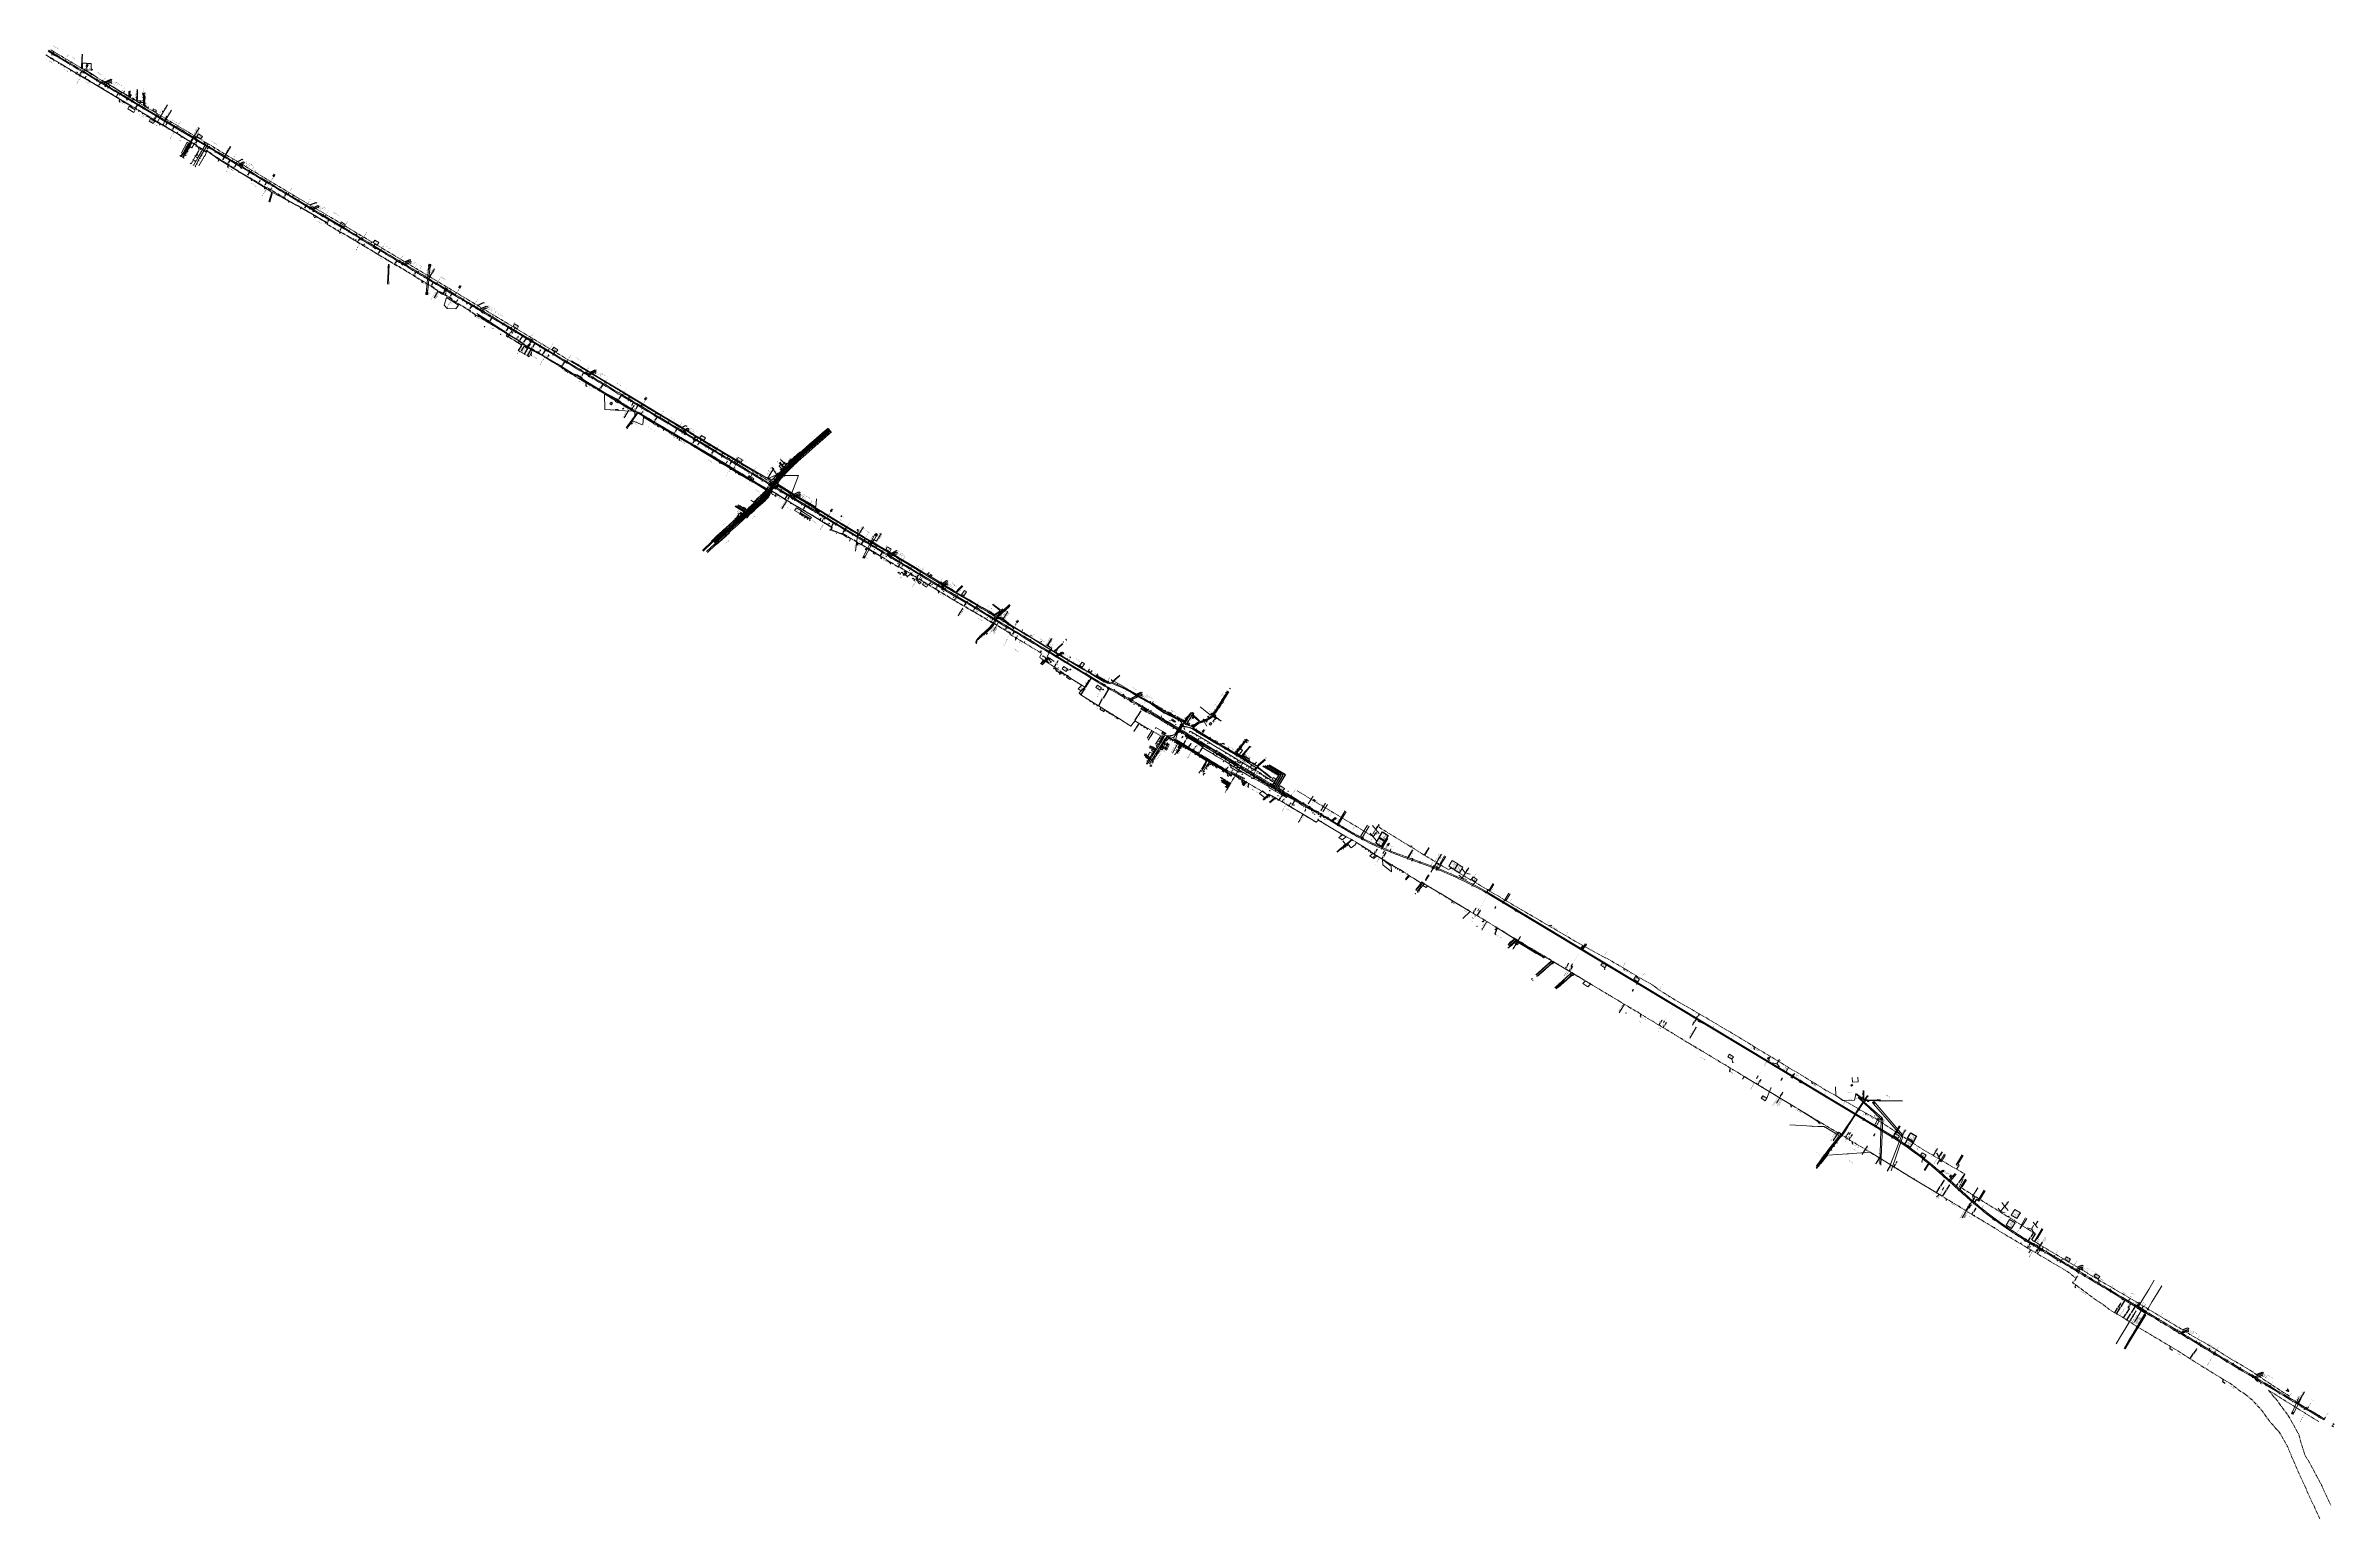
# Model space of a CAD drawing. Header units: metres. Extents: x 618808 to 629364, y 3390217 to 3397014.
import ezdxf
from ezdxf.enums import TextEntityAlignment as Align

# ---------------------------------------------------------------- set-up
doc = ezdxf.new("R2010")
doc.units = ezdxf.units.M
doc.header["$MEASUREMENT"] = 0
for name, pattern in [('ACAD_ISO07W100', [3, 0, -3]), ('CENTER', [50.8, 31.75, -6.35, 6.35, -6.35]), ('DASHED', [0.75, 0.5, -0.25]), ('DASHED2', [0.375, 0.25, -0.125]), ('PHANTOM', [2.5, 1.25, -0.25, 0.25, -0.25, 0.25, -0.25]), ('PHANTOM2', [1.25, 0.625, -0.125, 0.125, -0.125, 0.125, -0.125])]:
    doc.linetypes.add(name, pattern=pattern)
doc.layers.get('Defpoints').update_dxf_attribs({"lineweight": 0})
for name, color, linetype, lineweight in [('A-HATCH 1', 8, 'Continuous', 9), ('Advertisement Board', 251, 'Continuous', 0), ('Arch', 7, 'Continuous', 0), ('Bench_Mark', 7, 'Continuous', 0), ('Bore', 7, 'Continuous', 0), ('Bounary Dim', 10, 'Continuous', 13), ('Bridge Parapet', 7, 'Continuous', 0), ('Building Under Cons.', 251, 'Continuous', 0), ('CANAL BOTTOM', 5, 'Continuous', 0), ('CANAL TOP', 5, 'Continuous', 0), ('Cart Track', 34, 'Continuous', 0), ('Chainage', 7, 'Continuous', 0), ('Commercial Building Pucca', 251, 'Continuous', 0), ('Commercial Building Semipucca', 251, 'Continuous', 0), ('Compound Wall', 251, 'Continuous', 0), ('Culvert Parapet', 7, 'Continuous', 0), ('DFCC BOUNDARY', 6, 'CENTER', 0), ('Drain Bottom', 5, 'Continuous', 0), ('Drain Top', 5, 'Continuous', 0), ('Electric Pole', 251, 'Continuous', 0), ('Exg track', 7, 'Continuous', 0), ('EXISTING BRIDGE DETAILS', 7, 'Continuous', 0), ('Existing Chainage', 7, 'Continuous', 0), ('Existing IR Track', 143, 'Continuous', 0), ('Existing Railway Boundary', 7, 'CENTER', 0), ('Fence', 251, 'F-LINE', 0), ('flow direction', 7, 'Continuous', 0), ('Flyover', 34, 'Continuous', 0), ('Footpath', 251, 'Continuous', 0), ('Gate', 251, 'Continuous', 0), ('Govt buliding', 251, 'Continuous', 0), ('Grade Indicator', 251, 'Continuous', 0), ('Grill', 251, 'Continuous', 0), ('Hecto metre stone', 251, 'Continuous', 0), ('HT & LT DETAILS IN PLAN', 7, 'Continuous', 0), ('IR Cut & Connection', 190, 'Continuous', 0), ('KM STONE', 7, 'Continuous', 0), ('Lamp_Post', 7, 'Continuous', 0), ('LC DETAILS IN PLAN', 7, 'Continuous', 0), ('MANDI GOBINDGARH STATION', 7, 'Continuous', 0), ("MANDI GOBINDGARH STN. SRJ's", 251, 'Continuous', 0), ('MATCH LINE', 7, 'Continuous', 0), ('Name Board', 251, 'Continuous', 0), ('Ofc Pillar', 251, 'Continuous', 0), ('OHE', 8, 'Continuous', 0), ('OHE MAST', 8, 'Continuous', 0), ('OHE MAST TEXT', 8, 'Continuous', 0), ('Piers_Abutment', 7, 'Continuous', 0), ('Pit', 7, 'Continuous', 0), ('Platform', 7, 'Continuous', 0), ('Pond', 5, 'Continuous', 0), ('Prop_Horiz Alignment', 7, 'Continuous', 0), ('Proposed Chainage', 10, 'Continuous', 0), ('Proposed Curve_Details', 10, 'Continuous', 0), ('proposed structure', 1, 'Continuous', 0), ('PWR_LINE', 134, 'POWER', 0), ('Religious_Place', 251, 'Continuous', 0), ('Residential Building Pucca', 251, 'Continuous', 0), ('Residential Building Semipucca', 251, 'Continuous', 0), ('Retaining Wall', 251, 'Continuous', 0), ('River Text', 7, 'Continuous', 0), ('SFL', 251, 'Continuous', 0), ('Shed', 251, 'Continuous', 0), ('Side Details', 251, 'Continuous', 0), ('Sign Board', 251, 'Continuous', 0), ('SRJ CH. in Station', 7, 'Continuous', 0), ('SRJ13A', 251, 'Continuous', 0), ('Step', 7, 'Continuous', 0), ('STOP', 251, 'Continuous', 0), ('Subroad Centre', 34, 'Continuous', 0), ('Subroad Edge', 34, 'Continuous', 0), ('Tbm Pillar', 251, 'Continuous', 0), ('Telephone Junction Box', 251, 'Continuous', 0), ('Telephone_Pole', 251, 'Continuous', 0), ('Text', 251, 'Continuous', 0), ('Text1', 251, 'Continuous', 0), ('TJB', 251, 'Continuous', 0), ('Tower', 7, 'Continuous', 0), ('Transformer', 251, 'Continuous', 0), ('Trolley Stand', 7, 'Continuous', 0), ('Village Area', 251, 'Continuous', 0), ('Village Name', 7, 'Continuous', 0), ('Water Logged Area', 5, 'Continuous', 0), ('Weigh Bridge', 7, 'Continuous', 0), ('Wing Wall', 7, 'Continuous', 0)]:
    doc.layers.add(name, color=color, linetype=linetype, lineweight=lineweight)
for name, color, linetype in [('cut conn grades dn', 190, 'Continuous'), ('cut conn grades up', 190, 'Continuous'), ('Dimension', 10, 'Continuous'), ('DRAIN CULVERT', 1, 'Continuous'), ('OP-3 CH UP', 7, 'Continuous'), ('title', 7, 'Continuous')]:
    doc.layers.add(name, color=color, linetype=linetype)
doc.styles.add('ARIAL', font='arial.ttf')
doc.styles.add('CUT-FILL', font='cut-fill.shx', dxfattribs={"height": 2})
doc.styles.add('NB', font='arial.ttf', dxfattribs={"height": 1.5})
doc.styles.add('notes', font='romans.shx', dxfattribs={"height": 2})
doc.styles.add('ROMANS', font='romans.shx')
doc.styles.add('ROMANT', font='romant.shx')
doc.styles.get("Standard").update_dxf_attribs({"font": 'arial.ttf'})
doc.styles.add('Style-Arial', font='arial.ttf')
doc.styles.add('Text', font='arial.ttf', dxfattribs={"height": 2})
doc.styles.add('Vill txt', font='arial.ttf', dxfattribs={"height": 3})
doc.linetypes.add('F-LINE', pattern='A,0.6,["X",Standard,S=0.3,R=0,X=0,Y=-0.15],0.1', length=0.7)
doc.linetypes.add('POWER', pattern='A,10,-0.2,[131,ltypeshp.shx,S=0.4,R=0,X=-0.2,Y=0],-0.2,[131,ltypeshp.shx,S=0.4,R=180,X=1.2,Y=0],-1.4,[131,ltypeshp.shx,S=0.4,R=0,X=-0.2,Y=0],-0.2,[131,ltypeshp.shx,S=0.4,R=180,X=1.2,Y=0],-1.4,[131,ltypeshp.shx,S=0.4,R=0,X=-0.2,Y=0],-0.2,[131,ltypeshp.shx,S=0.4,R=180,X=1.2,Y=0],-1.2', length=14.8)
doc.dimstyles.new('DIM', dxfattribs={"dimtxt": 2.5, "dimasz": 2.5, "dimexe": 0.18, "dimexo": 0.0625, "dimgap": 0.09, "dimtad": 0, "dimtih": 1, "dimtoh": 1, "dimdec": 3, "dimzin": 0, "dimdsep": 46, "dimtxsty": 'Standard', "dimcen": 0.09, "dimadec": 0, "dimazin": 0, "dimtfac": 1, "dimtdec": 3, "dimtofl": 0, "dimtmove": 0, "dimatfit": 3, "dimfxl": 1, "dimtolj": 1, "dimtzin": 0, "dimarcsym": 0})
doc.dimstyles.new('ISO-25', dxfattribs={"dimtxt": 2.5, "dimasz": 2.5, "dimexe": 1.25, "dimexo": 0.625, "dimtad": 1, "dimtxsty": 'Standard', "dimcen": 2.5, "dimadec": 0, "dimazin": 0, "dimtfac": 1, "dimtmove": 0, "dimatfit": 3, "dimfxl": 1, "dimarcsym": 0})
doc.dimstyles.get("Standard").update_dxf_attribs({"dimtxt": 2.5, "dimasz": 0.18, "dimexe": 0.18, "dimexo": 0.0625, "dimgap": 0.09, "dimtad": 0, "dimtih": 1, "dimtoh": 1, "dimdec": 3, "dimzin": 0, "dimdsep": 46, "dimtxsty": 'Standard', "dimcen": 0.09, "dimadec": 0, "dimazin": 0, "dimtfac": 1, "dimtdec": 3, "dimtofl": 0, "dimtmove": 0, "dimatfit": 3, "dimfxl": 1, "dimtolj": 1, "dimtzin": 0, "dimarcsym": 0})
doc.dimstyles.new('Standard$0', dxfattribs={"dimscale": 15, "dimtxt": 0.18, "dimasz": 0.18, "dimexe": 0.18, "dimexo": 0.0625, "dimgap": 0.09, "dimtad": 1, "dimtih": 1, "dimtoh": 1, "dimzin": 0, "dimdsep": 46, "dimtxsty": 'Standard', "dimcen": -0.09, "dimclrd": 256, "dimclre": 256, "dimclrt": 256, "dimadec": 0, "dimazin": 0, "dimtfac": 1, "dimtofl": 0, "dimtmove": 0, "dimatfit": 3, "dimfxl": 1, "dimtolj": 1, "dimtzin": 0, "dimlwd": -1, "dimlwe": -1, "dimarcsym": 0})

# ---------------------------------------------------------------- blocks, each defined once
blk = doc.blocks.new('GT')
at = {"layer": 'Gate'}
for p, q in [((-0.5, -0.5), (-0.5, 0.5)), ((-0.5, 0.5), (0.5, -0.5)), ((0.5, 0.5), (0.5, -0.5))]:
    blk.add_line(p, q, dxfattribs=at)
at = {"layer": 'Gate', "flags": 128}
blk.add_lwpolyline([(0.5, 0.5), (-0.5, -0.5)], dxfattribs=at)
blk = doc.blocks.new('River A')
at = {"layer": 'River Text', "color": 5}
for p, q in [((0, 3), (-4, 11, -1500)), ((0, 0), (-4, 8, -1500)), ((0, 20), (-3, 28, -1500)), ((0, 16), (-3, 24, -1500)), ((0, 13), (-3, 20, -1500)), ((0, 10), (-3, 17, -1500)), ((0, 6), (-3, 14, -1500)), ((0, 20), (4, 28, -1500)), ((0, 16), (4, 24, -1500)), ((1, 22), (0, 0)), ((0, 13), (4, 20, -1500)), ((0, 10), (4, 17, -1500)), ((0, 6), (4, 13, -1500)), ((0, 3), (4, 11, -1500)), ((0, 0), (4, 7, -1500))]:
    blk.add_line(p, q, dxfattribs=at)
at = {"layer": 'River Text', "color": 5, "flags": 128}
blk.add_lwpolyline([(-1, -28), (1, 22)], dxfattribs=at)
at = {"layer": 'River Text', "color": 5, "extrusion": (0, 0, -1)}
blk.add_solid([(-3, -28), (1, -53), (5, -28)], dxfattribs=at)
blk = doc.blocks.new('BORE')
at = {"ltscale": 0.5}
for q in [(-1, 0), (0, 2), (1, 0), (0, -2)]:
    blk.add_line((0, 0), q, dxfattribs=at)
blk.add_circle((0, 0), 0.328, dxfattribs=at)
blk = doc.blocks.new('EP')
at = {"extrusion": (0, 0, -1)}
blk.add_hatch(color=8, dxfattribs=at).paths.add_polyline_path([(0, 0), (-1, 0), (0, 0), (0, 0), (0, 0), (0, 0), (1, 0), (0, 0), (0, 0), (0, 0)])
at = {"color": 8}
for p, q in [((-1, 0), (0, 0)), ((0, 0), (-1, 0)), ((0, 0), (0, 0)), ((0, 0), (0, 0)), ((0, 0), (0, 0)), ((0, 0), (0, 0)), ((0, 0), (0, 0)), ((0, 0), (0, 0)), ((1, 0), (0, 0)), ((0, 0), (1, 0))]:
    blk.add_line(p, q, dxfattribs=at)
blk.add_circle((0, 0), 1, dxfattribs=at)
blk = doc.blocks.new('GI1000D')
at = {"layer": 'Advertisement Board', "extrusion": (0, 0, -1)}
blk.add_hatch(color=256, dxfattribs=at).paths.add_polyline_path([(0, 0), (0, 1), (0, 1), (0, 1), (0, 1), (0, 1), (0, 1)])
at = {"layer": 'Advertisement Board', "flags": 128}
for points in [[(0, 1), (0, 0), (0, 1)], [(0, 1), (0, 1), (0, 1), (0, 1)], [(0, 1), (0, 1)], [(0, 1), (0, 1)]]:
    blk.add_lwpolyline(points, dxfattribs=at)
at = {"layer": 'Sign Board'}
for p, q in [((1, 1), (-1, 1)), ((-1, 1), (-1, -1)), ((1, -1), (1, 1)), ((-1, -1), (1, -1))]:
    blk.add_line(p, q, dxfattribs=at)
at = {"layer": 'Sign Board', "insert": (-1, -1), "char_height": 0.5, "attachment_point": 7, "line_spacing_factor": 0.6, "style": 'CUT-FILL'}
blk.add_mtext('1000', dxfattribs=at)
blk = doc.blocks.new('HMS')
at = {"linetype": 'PHANTOM'}
for p, q in [((-1, 0), (-1, 1)), ((-1, 0), (1, 0)), ((1, 0), (1, 1))]:
    blk.add_line(p, q, dxfattribs=at)
blk.add_arc((0, 1), 0.648, 16.8431, 163.1569, dxfattribs=at)
at = {"linetype": 'PHANTOM', "style": 'ROMANS', "width": 0.9}
blk.add_text('HM', height=0.69, rotation=180, dxfattribs=at).set_placement((1, 1))
blk = doc.blocks.new('LP')
at = {"flags": 128}
for points in [[(0, 0), (0, 2)], [(0, 1), (0, 1)]]:
    blk.add_lwpolyline(points, dxfattribs=at)
for radius, start, end in [(0.519, 57.6425, 97.3165), (0.094, 11.7012, 168.0476)]:
    blk.add_arc((0, 1), radius, start, end)
blk.add_ellipse((0, 1), major_axis=(0.0017, 0.0438), ratio=0.461056, start_param=1.74022, end_param=4.575836)
at = {"extrusion": (0, 0, -1)}
blk.add_ellipse((0, 0), major_axis=(0.308, 0), ratio=0.400495, dxfattribs=at)
blk = doc.blocks.new('NB')
for p, q in [((-1, 1), (-1, 2)), ((-1, 2), (1, 2)), ((-1, 1), (1, 1)), ((0, 1), (0, 0)), ((0, 1), (0, 0)), ((0, 0), (0, 0)), ((1, 2), (1, 1))]:
    blk.add_line(p, q)
at = {"insert": (0, 2), "char_height": 0.988, "attachment_point": 5, "rotation": 180, "line_spacing_factor": 0.6, "style": 'NB'}
blk.add_mtext('\\H1x;\\W1.02537;NB', dxfattribs=at)
blk = doc.blocks.new('OFC')
at = {"ltscale": 5}
for q in [(0, 1), (0, 1), (0, 0)]:
    blk.add_line((0, 0), q, dxfattribs=at)
blk.add_arc((0, 1), 0.48, 343.8979, 196.1021, dxfattribs=at)
blk.add_3dface([(0, 1, 1), (0, 1), (0, 1), (0, 1, 1)])
blk.add_3dface([(0, 1, 1), (0, 1), (0, 1), (0, 1, 1)])
blk.add_3dface([(0, 1, 1), (0, 1), (0, 1), (0, 1, 1)])
blk.add_3dface([(0, 1, 1), (0, 1), (0, 1), (0, 1, 1)])
at = {"ltscale": 5, "style": 'notes'}
blk.add_text('OFC', height=0.246, rotation=0, dxfattribs=at).set_placement((0, 1))
at = {"style": 'notes'}
blk.add_text('OFC', height=0.937, rotation=180, dxfattribs=at).set_placement((3, 1, -359))
blk = doc.blocks.new('SIG')
for color, points in [(1, [(0, 0, 0.180295), (0, 0, -0.00255), (0, 0, -0.00255), (0, 0, 0.180295), (0, 0, -0.002654), (0, 0, 0.184495), (0, 1, 1.000001), (0, 1, 0.184495), (0, 0, -0.002654)]), (2, [(0, 0, -0.002654), (0, 0, 0.184495), (0, 0, 1.000001), (0, 0, 0.184495), (0, 0, -0.002654), (0, 0, 0.180295), (0, 0, -0.00255), (0, 0, -0.00255), (0, 0, 0.180295)]), (3, [(0, -1, -0.002654), (0, -1, 0.184495), (0, -1, 1.000001), (0, -1, 0.184495), (0, -1, -0.002654), (0, -1, 0.395599)])]:
    blk.add_hatch(color=color).paths.add_polyline_path(points)
for p, q in [((0, -1), (0, 1)), ((0, 1), (0, -1))]:
    blk.add_line(p, q)
at = {"flags": 128}
for points in [[(0, 1), (-1, 1, 0.198758), (0, 0, 0.003814), (0, 0)], [(0, 0), (-1, 0, 0.198758), (0, 0, 0.003727), (0, 0)], [(0, 1), (1, 1, -0.198758), (0, 0, -0.003814), (0, 0)], [(0, 0), (1, 0, -0.198758), (0, 0, -0.003727), (0, 0)], [(0, 0), (-1, 0, 0.198758), (0, -1, 0.003639), (0, -1)], [(0, 0), (1, 0, -0.198758), (0, -1, -0.003639), (0, -1)]]:
    blk.add_lwpolyline(points, format="xyb", dxfattribs=at)
for centre, radius, start, end in [((0, 1), 0.324, 12.4049, 167.5951), ((0, 1), 0.357, 27.7578, 152.2422), ((0, -1), 0.324, 181.4572, 358.5428)]:
    blk.add_arc(centre, radius, start, end)
blk = doc.blocks.new('TJB')
at = {"layer": 'TJB'}
for p, q in [((1, 1), (-1, 1)), ((-1, 1), (-1, -1)), ((1, -1), (1, 1)), ((-1, -1), (1, -1))]:
    blk.add_line(p, q, dxfattribs=at)
at = {"layer": 'TJB', "insert": (-1, -1), "char_height": 0.739, "attachment_point": 7, "line_spacing_factor": 0.6, "style": 'CUT-FILL'}
blk.add_mtext('TJB', dxfattribs=at)
blk = doc.blocks.new('TP')
at = {"layer": 'Telephone_Pole'}
blk.add_hatch(color=8, dxfattribs=at).paths.add_polyline_path([(0, 0, -0.516403), (1, 0, 0.157799), (0, 0, 0.257253), (0, 0), (1, 0, 0.297943), (1, 0, 0.213635), (1, 0, 0.292624), (1, 0, 0.314672), (-1, 0, 0.297888), (-1, 0, 0.205841), (-1, 0, 0.297943), (-1, 0), (0, 0, 0.257253), (0, 0, 0.155164), (0, 0, -0.510878), (0, 0, -0.167449)])
at = {"layer": 'Telephone_Pole', "color": 8}
for p in [(-1, 0), (1, 0)]:
    blk.add_line(p, (0, 0), dxfattribs=at)
blk.add_circle((0, 0), 1.03, dxfattribs=at)
for centre, radius, start, end in [((0, -1), 1.5, 55.3659, 125.2353), ((0, 0), 0.0243, 109.2181, 217.464), ((1, 0), 0.402, 141.9464, 177.8156), ((-1, 0), 0.402, 2.1844, 37.464), ((0, -1), 1.5, 71.1943, 109.2181), ((0, 0), 0.0243, 321.9464, 71.1943), ((1, 0), 0.194, 350.1231, 55.3659), ((0, 0), 0.0258, 304.4776, 2.1844), ((0, 0), 0.0258, 177.8156, 235.5224), ((0, 0), 0.462, 301.8866, 350.1231), ((1, 0), 0.0258, 235.5224, 301.8866)]:
    blk.add_arc(centre, radius, start, end, dxfattribs=at)
blk.add_point((0, 0), dxfattribs=at)
blk.add_point((0, 0), dxfattribs=at)
blk = doc.blocks.new('TRF')
at = {"extrusion": (0, 0, -1)}
blk.add_hatch(color=256, dxfattribs=at).paths.add_polyline_path([(0, 0), (-1, 0), (0, 0), (0, 0), (1, 0), (0, 0)])
for p, q in [((-1, 1), (-1, -1)), ((-1, -1), (-1, 1)), ((-1, 1), (-1, 1)), ((0, 1), (0, -1)), ((0, -1), (0, 1)), ((0, 1), (0, 1)), ((1, -1), (1, 1)), ((1, 1), (1, -1)), ((1, 1), (1, 1)), ((-1, -1), (-1, -1)), ((0, -1), (0, -1)), ((1, -1), (1, -1))]:
    blk.add_line(p, q)
at = {"flags": 128}
blk.add_lwpolyline([(0, 0), (0, 0), (-1, 0), (0, 0), (0, 0), (1, 0), (0, 0)], close=True, dxfattribs=at)
blk = doc.blocks.new('TSB')
at = {"const_width": 0.132, "flags": 128}
blk.add_lwpolyline([(-1, 1), (1, 1), (0, 2), (-1, 1)], close=True, dxfattribs=at)
at = {"const_width": 0.142, "flags": 128}
blk.add_lwpolyline([(0, 1), (0, 0)], dxfattribs=at)
blk = doc.blocks.new('STOP')
at = {"layer": 'SRJ13A', "flags": 128}
blk.add_lwpolyline([(0, 1), (0, 0)], dxfattribs=at)
at = {"layer": 'SRJ13A'}
blk.add_3dface([(1, 5), (-1, 5), (-1, 1), (1, 1)], dxfattribs=at)
at = {"layer": 'SRJ13A', "char_height": 0.739, "attachment_point": 7, "rotation": 180, "line_spacing_factor": 0.6, "style": 'CUT-FILL'}
for s, insert in [('S', (0, 5)), ('T', (0, 5)), ('O', (0, 3)), ('P', (0, 2))]:
    blk.add_mtext(s, dxfattribs=dict(at, insert=insert))
blk = doc.blocks.new('CSB')
at = {"layer": 'Sign Board', "const_width": 0.142, "flags": 128}
blk.add_lwpolyline([(0, 1), (0, 0)], dxfattribs=at)
at = {"layer": 'Sign Board'}
blk.add_circle((0, 1), 0.504, dxfattribs=at)
blk = doc.blocks.new('TBM')
at = {"const_width": 0.042, "flags": 128}
blk.add_lwpolyline([(1, -1), (-1, -1), (-1, 1), (1, 1), (1, -1)], close=True, dxfattribs=at)
blk.add_3dface([(1, -1), (-1, -1), (-1, 1), (1, 1)])
blk = doc.blocks.new('OHE MAST')
h = blk.add_hatch(color=256)
edge = h.paths.add_edge_path()
edge.add_arc((0, 0), 0.514, 0, 360)
at = {"const_width": 0.01, "flags": 128}
for points in [[(2, 4), (2, 2), (-1, 2), (-1, 4)], [(0, 2), (0, 0)]]:
    blk.add_lwpolyline(points, dxfattribs=at)
blk.add_circle((0, 0), 0.514)
blk = doc.blocks.new('KM POST PLAN')
blk = doc.blocks.new('*D435')
at = {"layer": 'Bounary Dim', "color": 0, "lineweight": -2, "transparency": 16777216}
for p, q in [((628698, 3390958), (628700, 3390957)), ((628701, 3390959), (628714, 3390979)), ((628728, 3391001), (628715, 3390981)), ((628728, 3391004), (628730, 3391003))]:
    blk.add_line(p, q, dxfattribs=at)
at = {"layer": 'Bounary Dim', "color": 0, "transparency": 16777216}
for points in [[(628701, 3390959), (628701, 3390959), (628700, 3390957)], [(628728, 3391002), (628729, 3391001), (628730, 3391004)]]:
    blk.add_solid(points, dxfattribs=at)
at = {"layer": 'Defpoints', "color": 0, "transparency": 16777216}
for p in [(628698, 3390958), (628700, 3390957), (628728, 3391004)]:
    blk.add_point(p, dxfattribs=at)
at = {"layer": 'Bounary Dim', "color": 0, "transparency": 16777216, "insert": (628715, 3390980), "char_height": 2.5, "attachment_point": 5, "rotation": 150}
blk.add_mtext('\\A1;55.563m', dxfattribs=at)
blk = doc.blocks.new('*D436')
at = {"layer": 'Bounary Dim', "color": 0, "lineweight": -2, "transparency": 16777216}
for p, q in [((628353, 3391169), (628351, 3391169)), ((628353, 3391172), (628364, 3391191)), ((628378, 3391212), (628366, 3391193)), ((628380, 3391214), (628379, 3391215))]:
    blk.add_line(p, q, dxfattribs=at)
at = {"layer": 'Bounary Dim', "color": 0, "transparency": 16777216}
for points in [[(628352, 3391172), (628353, 3391171), (628351, 3391169)], [(628377, 3391212), (628378, 3391212), (628379, 3391214)]]:
    blk.add_solid(points, dxfattribs=at)
at = {"layer": 'Defpoints', "color": 0, "transparency": 16777216}
for p in [(628351, 3391169), (628353, 3391169), (628380, 3391214)]:
    blk.add_point(p, dxfattribs=at)
at = {"layer": 'Bounary Dim', "color": 0, "transparency": 16777216, "insert": (628365, 3391192), "char_height": 2.5, "attachment_point": 5, "rotation": 150}
blk.add_mtext('\\A1;52.754m', dxfattribs=at)
blk = doc.blocks.new('*D437')
at = {"layer": 'Bounary Dim', "color": 0, "lineweight": -2, "transparency": 16777216}
for p, q in [((628173, 3391328), (628173, 3391328)), ((628174, 3391330), (628176, 3391333)), ((628180, 3391338), (628178, 3391335)), ((628181, 3391340), (628181, 3391340))]:
    blk.add_line(p, q, dxfattribs=at)
at = {"layer": 'Bounary Dim', "color": 0, "transparency": 16777216}
for points in [[(628174, 3391330), (628175, 3391330), (628173, 3391328)], [(628179, 3391338), (628180, 3391338), (628181, 3391340)]]:
    blk.add_solid(points, dxfattribs=at)
at = {"layer": 'Defpoints', "color": 0, "transparency": 16777216}
for p in [(628173, 3391328), (628181, 3391340), (628181, 3391340)]:
    blk.add_point(p, dxfattribs=at)
at = {"layer": 'Bounary Dim', "color": 0, "transparency": 16777216, "insert": (628177, 3391334), "char_height": 2.5, "attachment_point": 5, "rotation": 150}
blk.add_mtext('\\A1;14.598m', dxfattribs=at)
blk = doc.blocks.new('*D438')
at = {"layer": 'Bounary Dim', "color": 0, "lineweight": -2, "transparency": 16777216}
for p, q in [((627986, 3391449), (627988, 3391452)), ((627991, 3391457), (627989, 3391454)), ((627991, 3391460), (627992, 3391459)), ((627984, 3391447), (627985, 3391447))]:
    blk.add_line(p, q, dxfattribs=at)
at = {"layer": 'Bounary Dim', "color": 0, "transparency": 16777216}
for points in [[(627990, 3391457), (627991, 3391457), (627992, 3391459)], [(627986, 3391449), (627986, 3391449), (627985, 3391447)]]:
    blk.add_solid(points, dxfattribs=at)
at = {"layer": 'Defpoints', "color": 0, "transparency": 16777216}
for p in [(627991, 3391460), (627984, 3391447), (627985, 3391447)]:
    blk.add_point(p, dxfattribs=at)
at = {"layer": 'Bounary Dim', "color": 0, "transparency": 16777216, "insert": (627988, 3391453), "char_height": 2.5, "attachment_point": 5, "rotation": 150}
blk.add_mtext('\\A1;14.356m', dxfattribs=at)
blk = doc.blocks.new('*D439')
at = {"layer": 'Bounary Dim', "color": 0, "lineweight": -2, "transparency": 16777216}
for p, q in [((627955, 3391465), (627955, 3391465)), ((627956, 3391467), (627958, 3391470)), ((627961, 3391475), (627960, 3391472)), ((627963, 3391477), (627963, 3391477))]:
    blk.add_line(p, q, dxfattribs=at)
at = {"layer": 'Bounary Dim', "color": 0, "transparency": 16777216}
for points in [[(627956, 3391467), (627957, 3391467), (627955, 3391465)], [(627961, 3391475), (627962, 3391475), (627963, 3391477)]]:
    blk.add_solid(points, dxfattribs=at)
at = {"layer": 'Defpoints', "color": 0, "transparency": 16777216}
for p in [(627955, 3391465), (627963, 3391477), (627963, 3391477)]:
    blk.add_point(p, dxfattribs=at)
at = {"layer": 'Bounary Dim', "color": 0, "transparency": 16777216, "insert": (627959, 3391471), "char_height": 2.5, "attachment_point": 5, "rotation": 150}
blk.add_mtext('\\A1;14.649m', dxfattribs=at)
blk = doc.blocks.new('*D440')
at = {"layer": 'Bounary Dim', "color": 0, "lineweight": -2, "transparency": 16777216}
for p, q in [((627693, 3391623), (627693, 3391623)), ((627694, 3391625), (627699, 3391634)), ((627710, 3391651), (627701, 3391636)), ((627711, 3391653), (627711, 3391653))]:
    blk.add_line(p, q, dxfattribs=at)
at = {"layer": 'Bounary Dim', "color": 0, "transparency": 16777216}
for points in [[(627694, 3391626), (627694, 3391625), (627693, 3391623)], [(627710, 3391652), (627710, 3391651), (627711, 3391654)]]:
    blk.add_solid(points, dxfattribs=at)
at = {"layer": 'Defpoints', "color": 0, "transparency": 16777216}
for p in [(627693, 3391623), (627693, 3391623), (627711, 3391654)]:
    blk.add_point(p, dxfattribs=at)
at = {"layer": 'Bounary Dim', "color": 0, "transparency": 16777216, "insert": (627700, 3391635), "char_height": 2.5, "attachment_point": 5, "rotation": 150}
blk.add_mtext('\\A1;35.393m', dxfattribs=at)
blk = doc.blocks.new('*D388')
at = {"layer": 'Bounary Dim', "color": 0, "lineweight": -2, "transparency": 16777216}
for p, q in [((627565, 3391781), (627548, 3391754)), ((627566, 3391784), (627566, 3391784)), ((627529, 3391722), (627529, 3391723)), ((627531, 3391725), (627547, 3391752))]:
    blk.add_line(p, q, dxfattribs=at)
at = {"layer": 'Bounary Dim', "color": 0, "transparency": 16777216}
for points in [[(627564, 3391782), (627565, 3391781), (627566, 3391783)], [(627530, 3391725), (627531, 3391724), (627529, 3391722)]]:
    blk.add_solid(points, dxfattribs=at)
at = {"layer": 'Defpoints', "color": 0, "transparency": 16777216}
for p in [(627566, 3391783), (627529, 3391722), (627529, 3391722)]:
    blk.add_point(p, dxfattribs=at)
at = {"layer": 'Bounary Dim', "color": 0, "transparency": 16777216, "insert": (627548, 3391753), "char_height": 2.5, "attachment_point": 5, "rotation": 150}
blk.add_mtext('\\A1;71.296m', dxfattribs=at)
blk = doc.blocks.new('*D389')
at = {"layer": 'Bounary Dim', "color": 0, "lineweight": -2, "transparency": 16777216}
for p, q in [((627332, 3391842), (627332, 3391842)), ((627334, 3391844), (627340, 3391854)), ((627347, 3391867), (627341, 3391857)), ((627349, 3391869), (627349, 3391869))]:
    blk.add_line(p, q, dxfattribs=at)
at = {"layer": 'Bounary Dim', "color": 0, "transparency": 16777216}
for points in [[(627333, 3391844), (627334, 3391844), (627332, 3391842)], [(627347, 3391867), (627348, 3391866), (627349, 3391869)]]:
    blk.add_solid(points, dxfattribs=at)
at = {"layer": 'Defpoints', "color": 0, "transparency": 16777216}
for p in [(627332, 3391842), (627332, 3391842), (627349, 3391869)]:
    blk.add_point(p, dxfattribs=at)
at = {"layer": 'Bounary Dim', "color": 0, "transparency": 16777216, "insert": (627341, 3391855), "char_height": 2.5, "attachment_point": 5, "rotation": 150}
blk.add_mtext('\\A1;31.133m', dxfattribs=at)
blk = doc.blocks.new('*D390')
at = {"layer": 'Bounary Dim', "color": 0, "lineweight": -2, "transparency": 16777216}
for p, q in [((627127, 3391970), (627132, 3391980)), ((627140, 3391992), (627134, 3391982)), ((627141, 3391994), (627141, 3391994)), ((627126, 3391968), (627126, 3391968))]:
    blk.add_line(p, q, dxfattribs=at)
at = {"layer": 'Bounary Dim', "color": 0, "transparency": 16777216}
for points in [[(627139, 3391992), (627140, 3391991), (627141, 3391994)], [(627126, 3391971), (627127, 3391970), (627126, 3391968)]]:
    blk.add_solid(points, dxfattribs=at)
at = {"layer": 'Defpoints', "color": 0, "transparency": 16777216}
for p in [(627141, 3391994), (627141, 3391994), (627126, 3391968)]:
    blk.add_point(p, dxfattribs=at)
at = {"layer": 'Bounary Dim', "color": 0, "transparency": 16777216, "insert": (627134, 3391980), "char_height": 2.5, "attachment_point": 5, "rotation": 150}
blk.add_mtext('\\A1;29.771m', dxfattribs=at)
blk = doc.blocks.new('*D391')
at = {"layer": 'Bounary Dim', "color": 0, "lineweight": -2, "transparency": 16777216}
for p, q in [((627110, 3391978), (627110, 3391978)), ((627111, 3391980), (627115, 3391987)), ((627124, 3392001), (627117, 3391989)), ((627125, 3392003), (627125, 3392003))]:
    blk.add_line(p, q, dxfattribs=at)
at = {"layer": 'Bounary Dim', "color": 0, "transparency": 16777216}
for points in [[(627111, 3391980), (627112, 3391980), (627110, 3391978)], [(627124, 3392001), (627124, 3392001), (627125, 3392003)]]:
    blk.add_solid(points, dxfattribs=at)
at = {"layer": 'Defpoints', "color": 0, "transparency": 16777216}
for p in [(627110, 3391978), (627110, 3391978), (627125, 3392003)]:
    blk.add_point(p, dxfattribs=at)
at = {"layer": 'Bounary Dim', "color": 0, "transparency": 16777216, "insert": (627114, 3391989), "char_height": 2.5, "attachment_point": 5, "rotation": 150}
blk.add_mtext('\\A1;29.787m', dxfattribs=at)
blk = doc.blocks.new('*D392')
at = {"layer": 'Bounary Dim', "color": 0, "lineweight": -2, "transparency": 16777216}
for p, q in [((626705, 3392222), (626705, 3392222)), ((626706, 3392224), (626710, 3392231)), ((626719, 3392245), (626712, 3392234)), ((626720, 3392247), (626720, 3392247))]:
    blk.add_line(p, q, dxfattribs=at)
at = {"layer": 'Bounary Dim', "color": 0, "transparency": 16777216}
for points in [[(626706, 3392224), (626706, 3392224), (626705, 3392222)], [(626718, 3392245), (626719, 3392245), (626720, 3392247)]]:
    blk.add_solid(points, dxfattribs=at)
at = {"layer": 'Defpoints', "color": 0, "transparency": 16777216}
for p in [(626705, 3392222), (626705, 3392222), (626720, 3392247)]:
    blk.add_point(p, dxfattribs=at)
at = {"layer": 'Bounary Dim', "color": 0, "transparency": 16777216, "insert": (626711, 3392233), "char_height": 2.5, "attachment_point": 5, "rotation": 150}
blk.add_mtext('\\A1;29.647m', dxfattribs=at)
blk = doc.blocks.new('*D393')
at = {"layer": 'Bounary Dim', "color": 0, "lineweight": -2, "transparency": 16777216}
for p, q in [((626283, 3392508), (626277, 3392498)), ((626284, 3392510), (626284, 3392510)), ((626268, 3392484), (626268, 3392484)), ((626270, 3392486), (626275, 3392496))]:
    blk.add_line(p, q, dxfattribs=at)
at = {"layer": 'Bounary Dim', "color": 0, "transparency": 16777216}
for points in [[(626282, 3392508), (626283, 3392507), (626284, 3392510)], [(626269, 3392487), (626270, 3392486), (626269, 3392484)]]:
    blk.add_solid(points, dxfattribs=at)
at = {"layer": 'Defpoints', "color": 0, "transparency": 16777216}
for p in [(626284, 3392510), (626284, 3392510), (626269, 3392484)]:
    blk.add_point(p, dxfattribs=at)
at = {"layer": 'Bounary Dim', "color": 0, "transparency": 16777216, "insert": (626276, 3392497), "char_height": 2.5, "attachment_point": 5, "rotation": 150}
blk.add_mtext('\\A1;29.617m', dxfattribs=at)
blk = doc.blocks.new('*D394')
at = {"layer": 'Bounary Dim', "color": 0, "lineweight": -2, "transparency": 16777216}
for p, q in [((626250, 3392498), (626256, 3392508)), ((626263, 3392519), (626257, 3392510)), ((626264, 3392522), (626264, 3392522)), ((626249, 3392496), (626249, 3392496))]:
    blk.add_line(p, q, dxfattribs=at)
at = {"layer": 'Bounary Dim', "color": 0, "transparency": 16777216}
for points in [[(626263, 3392520), (626263, 3392519), (626264, 3392521)], [(626250, 3392498), (626251, 3392498), (626249, 3392496)]]:
    blk.add_solid(points, dxfattribs=at)
at = {"layer": 'Defpoints', "color": 0, "transparency": 16777216}
for p in [(626264, 3392521), (626264, 3392521), (626249, 3392496)]:
    blk.add_point(p, dxfattribs=at)
at = {"layer": 'Bounary Dim', "color": 0, "transparency": 16777216, "insert": (626257, 3392509), "char_height": 2.5, "attachment_point": 5, "rotation": 150}
blk.add_mtext('\\A1;29.580m', dxfattribs=at)
blk = doc.blocks.new('*D395')
at = {"layer": 'Bounary Dim', "color": 0, "lineweight": -2, "transparency": 16777216}
for p, q in [((625836, 3392745), (625836, 3392745)), ((625837, 3392747), (625841, 3392753)), ((625850, 3392768), (625842, 3392755)), ((625851, 3392770), (625851, 3392770))]:
    blk.add_line(p, q, dxfattribs=at)
at = {"layer": 'Bounary Dim', "color": 0, "transparency": 16777216}
for points in [[(625837, 3392747), (625838, 3392747), (625836, 3392745)], [(625850, 3392768), (625850, 3392768), (625851, 3392770)]]:
    blk.add_solid(points, dxfattribs=at)
at = {"layer": 'Defpoints', "color": 0, "transparency": 16777216}
for p in [(625836, 3392745), (625836, 3392745), (625851, 3392770)]:
    blk.add_point(p, dxfattribs=at)
at = {"layer": 'Bounary Dim', "color": 0, "transparency": 16777216, "insert": (625843, 3392753), "char_height": 2.5, "attachment_point": 5, "rotation": 150}
blk.add_mtext('\\A1;29.475m', dxfattribs=at)
blk = doc.blocks.new('*D396')
at = {"layer": 'Bounary Dim', "color": 0, "lineweight": -2, "transparency": 16777216}
for p, q in [((625817, 3392756), (625818, 3392756)), ((625819, 3392758), (625822, 3392764)), ((625831, 3392779), (625824, 3392766)), ((625832, 3392782), (625833, 3392781))]:
    blk.add_line(p, q, dxfattribs=at)
at = {"layer": 'Bounary Dim', "color": 0, "transparency": 16777216}
for points in [[(625818, 3392758), (625819, 3392758), (625817, 3392756)], [(625831, 3392779), (625832, 3392779), (625833, 3392781)]]:
    blk.add_solid(points, dxfattribs=at)
at = {"layer": 'Defpoints', "color": 0, "transparency": 16777216}
for p in [(625817, 3392756), (625832, 3392782), (625833, 3392781)]:
    blk.add_point(p, dxfattribs=at)
at = {"layer": 'Bounary Dim', "color": 0, "transparency": 16777216, "insert": (625823, 3392765), "char_height": 2.5, "attachment_point": 5, "rotation": 150}
blk.add_mtext('\\A1;29.461m', dxfattribs=at)
blk = doc.blocks.new('*D417')
at = {"layer": 'Bounary Dim', "color": 0, "lineweight": -2, "transparency": 16777216}
for p, q in [((625410, 3393001), (625410, 3393001)), ((625424, 3393024), (625411, 3393003)), ((625425, 3393026), (625426, 3393026))]:
    blk.add_line(p, q, dxfattribs=at)
at = {"layer": 'Bounary Dim', "color": 0, "transparency": 16777216}
for points in [[(625411, 3393003), (625412, 3393003), (625410, 3393001)], [(625424, 3393024), (625424, 3393024), (625425, 3393026)]]:
    blk.add_solid(points, dxfattribs=at)
at = {"layer": 'Defpoints', "color": 0, "transparency": 16777216}
for p in [(625410, 3393001), (625410, 3393001), (625425, 3393026)]:
    blk.add_point(p, dxfattribs=at)
at = {"layer": 'Bounary Dim', "color": 0, "transparency": 16777216, "insert": (625419, 3393008), "char_height": 2.5, "attachment_point": 5, "rotation": 150}
blk.add_mtext('\\A1;29.808m', dxfattribs=at)
blk = doc.blocks.new('*D418')
at = {"layer": 'Bounary Dim', "color": 0, "lineweight": -2, "transparency": 16777216}
for p, q in [((625405, 3393036), (625398, 3393023)), ((625407, 3393038), (625407, 3393038)), ((625391, 3393012), (625391, 3393012)), ((625393, 3393014), (625397, 3393021))]:
    blk.add_line(p, q, dxfattribs=at)
at = {"layer": 'Bounary Dim', "color": 0, "transparency": 16777216}
for points in [[(625405, 3393036), (625406, 3393035), (625407, 3393038)], [(625392, 3393015), (625393, 3393014), (625391, 3393012)]]:
    blk.add_solid(points, dxfattribs=at)
at = {"layer": 'Defpoints', "color": 0, "transparency": 16777216}
for p in [(625407, 3393038), (625407, 3393038), (625391, 3393012)]:
    blk.add_point(p, dxfattribs=at)
at = {"layer": 'Bounary Dim', "color": 0, "transparency": 16777216, "insert": (625397, 3393022), "char_height": 2.5, "attachment_point": 5, "rotation": 150}
blk.add_mtext('\\A1;29.812m', dxfattribs=at)
blk = doc.blocks.new('*D419')
at = {"layer": 'Bounary Dim', "color": 0, "lineweight": -2, "transparency": 16777216}
for p, q in [((624971, 3393263), (624971, 3393263)), ((624972, 3393265), (624977, 3393273)), ((624989, 3393292), (624978, 3393275)), ((624990, 3393295), (624990, 3393295))]:
    blk.add_line(p, q, dxfattribs=at)
at = {"layer": 'Bounary Dim', "color": 0, "transparency": 16777216}
for points in [[(624972, 3393265), (624972, 3393265), (624971, 3393263)], [(624988, 3393293), (624989, 3393292), (624990, 3393295)]]:
    blk.add_solid(points, dxfattribs=at)
at = {"layer": 'Defpoints', "color": 0, "transparency": 16777216}
for p in [(624971, 3393263), (624971, 3393263), (624990, 3393295)]:
    blk.add_point(p, dxfattribs=at)
at = {"layer": 'Bounary Dim', "color": 0, "transparency": 16777216, "insert": (624978, 3393274), "char_height": 2.5, "attachment_point": 5, "rotation": 150}
blk.add_mtext('\\A1;36.939m', dxfattribs=at)
blk = doc.blocks.new('*D420')
at = {"layer": 'Bounary Dim', "color": 0, "lineweight": -2, "transparency": 16777216}
for p, q in [((624935, 3393285), (624936, 3393285)), ((624937, 3393287), (624942, 3393294)), ((624950, 3393307), (624943, 3393297)), ((624951, 3393309), (624951, 3393309))]:
    blk.add_line(p, q, dxfattribs=at)
at = {"layer": 'Bounary Dim', "color": 0, "transparency": 16777216}
for points in [[(624937, 3393288), (624937, 3393287), (624936, 3393285)], [(624950, 3393307), (624950, 3393307), (624951, 3393309)]]:
    blk.add_solid(points, dxfattribs=at)
at = {"layer": 'Defpoints', "color": 0, "transparency": 16777216}
for p in [(624935, 3393285), (624936, 3393285), (624951, 3393309)]:
    blk.add_point(p, dxfattribs=at)
at = {"layer": 'Bounary Dim', "color": 0, "transparency": 16777216, "insert": (624942, 3393296), "char_height": 2.5, "attachment_point": 5, "rotation": 150}
blk.add_mtext('\\A1;28.422m', dxfattribs=at)
blk = doc.blocks.new('*D421')
at = {"layer": 'Bounary Dim', "color": 0, "lineweight": -2, "transparency": 16777216}
for p, q in [((624543, 3393507), (624543, 3393507)), ((624544, 3393509), (624547, 3393514)), ((624551, 3393521), (624548, 3393516)), ((624552, 3393524), (624552, 3393524))]:
    blk.add_line(p, q, dxfattribs=at)
at = {"layer": 'Bounary Dim', "color": 0, "transparency": 16777216}
for points in [[(624544, 3393509), (624545, 3393509), (624543, 3393507)], [(624551, 3393522), (624552, 3393521), (624552, 3393524)]]:
    blk.add_solid(points, dxfattribs=at)
at = {"layer": 'Defpoints', "color": 0, "transparency": 16777216}
for p in [(624543, 3393507), (624552, 3393524), (624552, 3393524)]:
    blk.add_point(p, dxfattribs=at)
at = {"layer": 'Bounary Dim', "color": 0, "transparency": 16777216, "insert": (624548, 3393515), "char_height": 2.5, "attachment_point": 5, "rotation": 150}
blk.add_mtext('\\A1;19.159m', dxfattribs=at)
blk = doc.blocks.new('*D422')
at = {"layer": 'Bounary Dim', "color": 0, "lineweight": -2, "transparency": 16777216}
for p, q in [((624513, 3393525), (624512, 3393526)), ((624513, 3393528), (624516, 3393532)), ((624520, 3393539), (624517, 3393535)), ((624521, 3393541), (624521, 3393541))]:
    blk.add_line(p, q, dxfattribs=at)
at = {"layer": 'Bounary Dim', "color": 0, "transparency": 16777216}
for points in [[(624513, 3393528), (624514, 3393527), (624512, 3393525)], [(624519, 3393539), (624520, 3393539), (624521, 3393541)]]:
    blk.add_solid(points, dxfattribs=at)
at = {"layer": 'Defpoints', "color": 0, "transparency": 16777216}
for p in [(624513, 3393525), (624521, 3393541), (624521, 3393541)]:
    blk.add_point(p, dxfattribs=at)
at = {"layer": 'Bounary Dim', "color": 0, "transparency": 16777216, "insert": (624517, 3393533), "char_height": 2.5, "attachment_point": 5, "rotation": 150}
blk.add_mtext('\\A1;18.033m', dxfattribs=at)
blk = doc.blocks.new('*D423')
at = {"layer": 'Bounary Dim', "color": 0, "lineweight": -2, "transparency": 16777216}
for p, q in [((624276, 3393662), (624278, 3393666)), ((624282, 3393672), (624280, 3393669)), ((624283, 3393675), (624283, 3393675)), ((624275, 3393660), (624275, 3393660))]:
    blk.add_line(p, q, dxfattribs=at)
at = {"layer": 'Bounary Dim', "color": 0, "transparency": 16777216}
for points in [[(624281, 3393673), (624282, 3393672), (624283, 3393675)], [(624276, 3393663), (624276, 3393662), (624275, 3393660)]]:
    blk.add_solid(points, dxfattribs=at)
at = {"layer": 'Defpoints', "color": 0, "transparency": 16777216}
for p in [(624283, 3393675), (624283, 3393675), (624275, 3393660)]:
    blk.add_point(p, dxfattribs=at)
at = {"layer": 'Bounary Dim', "color": 0, "transparency": 16777216, "insert": (624279, 3393667), "char_height": 2.5, "attachment_point": 5, "rotation": 150}
blk.add_mtext('\\A1;16.532m', dxfattribs=at)
blk = doc.blocks.new('*D424')
at = {"layer": 'Bounary Dim', "color": 0, "lineweight": -2, "transparency": 16777216}
for p, q in [((624253, 3393673), (624254, 3393673)), ((624255, 3393675), (624257, 3393679)), ((624260, 3393685), (624258, 3393681)), ((624261, 3393687), (624262, 3393687))]:
    blk.add_line(p, q, dxfattribs=at)
at = {"layer": 'Bounary Dim', "color": 0, "transparency": 16777216}
for points in [[(624254, 3393676), (624255, 3393675), (624253, 3393673)], [(624260, 3393685), (624261, 3393685), (624262, 3393687)]]:
    blk.add_solid(points, dxfattribs=at)
at = {"layer": 'Defpoints', "color": 0, "transparency": 16777216}
for p in [(624253, 3393673), (624261, 3393687), (624262, 3393687)]:
    blk.add_point(p, dxfattribs=at)
at = {"layer": 'Bounary Dim', "color": 0, "transparency": 16777216, "insert": (624257, 3393680), "char_height": 2.5, "attachment_point": 5, "rotation": 150}
blk.add_mtext('\\A1;16.103m', dxfattribs=at)
blk = doc.blocks.new('*D425')
at = {"layer": 'Bounary Dim', "color": 0, "lineweight": -2, "transparency": 16777216}
for p, q in [((624103, 3393767), (624107, 3393774)), ((624111, 3393781), (624109, 3393777)), ((624112, 3393783), (624112, 3393783)), ((624101, 3393765), (624101, 3393765))]:
    blk.add_line(p, q, dxfattribs=at)
at = {"layer": 'Bounary Dim', "color": 0, "transparency": 16777216}
for points in [[(624111, 3393781), (624112, 3393781), (624112, 3393783)], [(624102, 3393767), (624103, 3393766), (624101, 3393765)]]:
    blk.add_solid(points, dxfattribs=at)
at = {"layer": 'Defpoints', "color": 0, "transparency": 16777216}
for p in [(624112, 3393783), (624101, 3393765), (624101, 3393765)]:
    blk.add_point(p, dxfattribs=at)
at = {"layer": 'Bounary Dim', "color": 0, "transparency": 16777216, "insert": (624110, 3393775), "char_height": 2.5, "attachment_point": 5, "rotation": 150}
blk.add_mtext('\\A1;21.528m', dxfattribs=at)
blk = doc.blocks.new('*D426')
at = {"layer": 'Bounary Dim', "color": 0, "lineweight": -2, "transparency": 16777216}
for p, q in [((624079, 3393778), (624079, 3393778)), ((624081, 3393780), (624091, 3393795)), ((624092, 3393797), (624092, 3393797))]:
    blk.add_line(p, q, dxfattribs=at)
at = {"layer": 'Bounary Dim', "color": 0, "transparency": 16777216}
for points in [[(624080, 3393780), (624081, 3393780), (624079, 3393778)], [(624090, 3393795), (624091, 3393794), (624092, 3393797)]]:
    blk.add_solid(points, dxfattribs=at)
at = {"layer": 'Defpoints', "color": 0, "transparency": 16777216}
for p in [(624079, 3393778), (624092, 3393797), (624092, 3393797)]:
    blk.add_point(p, dxfattribs=at)
at = {"layer": 'Bounary Dim', "color": 0, "transparency": 16777216, "insert": (624091, 3393783), "char_height": 2.5, "attachment_point": 5, "rotation": 150}
blk.add_mtext('\\A1;22.807m', dxfattribs=at)
blk = doc.blocks.new('*D427')
at = {"layer": 'Bounary Dim', "color": 0, "lineweight": -2, "transparency": 16777216}
for p, q in [((627557, 3391706), (627557, 3391706)), ((627558, 3391708), (627575, 3391735)), ((627590, 3391759), (627576, 3391737)), ((627591, 3391762), (627591, 3391762))]:
    blk.add_line(p, q, dxfattribs=at)
at = {"layer": 'Bounary Dim', "color": 0, "transparency": 16777216}
for points in [[(627558, 3391708), (627559, 3391708), (627557, 3391706)], [(627589, 3391760), (627590, 3391759), (627591, 3391762)]]:
    blk.add_solid(points, dxfattribs=at)
at = {"layer": 'Defpoints', "color": 0, "transparency": 16777216}
for p in [(627557, 3391706), (627557, 3391706), (627591, 3391762)]:
    blk.add_point(p, dxfattribs=at)
at = {"layer": 'Bounary Dim', "color": 0, "transparency": 16777216, "insert": (627575, 3391736), "char_height": 2.5, "attachment_point": 5, "rotation": 150}
blk.add_mtext('\\A1;65.324m', dxfattribs=at)
blk = doc.blocks.new('*D428')
at = {"layer": 'Bounary Dim', "color": 0, "lineweight": -2, "transparency": 16777216}
for p, q in [((623396, 3394214), (623396, 3394215)), ((623397, 3394217), (623401, 3394222)), ((623402, 3394225), (623402, 3394225))]:
    blk.add_line(p, q, dxfattribs=at)
at = {"layer": 'Bounary Dim', "color": 0, "transparency": 16777216}
for points in [[(623397, 3394217), (623398, 3394216), (623396, 3394214)], [(623400, 3394223), (623401, 3394222), (623402, 3394225)]]:
    blk.add_solid(points, dxfattribs=at)
at = {"layer": 'Defpoints', "color": 0, "transparency": 16777216}
for p in [(623396, 3394214), (623402, 3394225), (623402, 3394225)]:
    blk.add_point(p, dxfattribs=at)
at = {"layer": 'Bounary Dim', "color": 0, "transparency": 16777216, "insert": (623391, 3394221), "char_height": 2.5, "attachment_point": 5, "rotation": 150}
blk.add_mtext('\\A1;11.790m', dxfattribs=at)
blk = doc.blocks.new('*D429')
at = {"layer": 'Bounary Dim', "color": 0, "lineweight": -2, "transparency": 16777216}
for p, q in [((623460, 3394147), (623460, 3394147)), ((623461, 3394149), (623469, 3394162)), ((623477, 3394176), (623470, 3394164)), ((623479, 3394178), (623479, 3394178))]:
    blk.add_line(p, q, dxfattribs=at)
at = {"layer": 'Bounary Dim', "color": 0, "transparency": 16777216}
for points in [[(623461, 3394150), (623462, 3394149), (623460, 3394147)], [(623477, 3394176), (623478, 3394176), (623479, 3394178)]]:
    blk.add_solid(points, dxfattribs=at)
at = {"layer": 'Defpoints', "color": 0, "transparency": 16777216}
for p in [(623460, 3394147), (623479, 3394178), (623479, 3394178)]:
    blk.add_point(p, dxfattribs=at)
at = {"layer": 'Bounary Dim', "color": 0, "transparency": 16777216, "insert": (623469, 3394163), "char_height": 2.5, "attachment_point": 5, "rotation": 150}
blk.add_mtext('\\A1;36.128m', dxfattribs=at)
blk = doc.blocks.new('*D430')
at = {"layer": 'Bounary Dim', "color": 0, "lineweight": -2, "transparency": 16777216}
for p, q in [((623253, 3394305), (623253, 3394305)), ((623256, 3394309), (623255, 3394307)), ((623257, 3394311), (623257, 3394311))]:
    blk.add_line(p, q, dxfattribs=at)
at = {"layer": 'Bounary Dim', "color": 0, "transparency": 16777216}
for points in [[(623254, 3394307), (623255, 3394307), (623254, 3394305)], [(623256, 3394309), (623256, 3394309), (623257, 3394311)]]:
    blk.add_solid(points, dxfattribs=at)
at = {"layer": 'Defpoints', "color": 0, "transparency": 16777216}
for p in [(623254, 3394305), (623254, 3394305), (623257, 3394311)]:
    blk.add_point(p, dxfattribs=at)
at = {"layer": 'Bounary Dim', "color": 0, "transparency": 16777216, "insert": (623250, 3394313), "char_height": 2.5, "attachment_point": 5, "rotation": 150}
blk.add_mtext('\\A1;7.166m', dxfattribs=at)
blk = doc.blocks.new('*D431')
at = {"layer": 'Bounary Dim', "color": 0, "lineweight": -2, "transparency": 16777216}
for p, q in [((622844, 3394549), (622844, 3394549)), ((622848, 3394555), (622846, 3394551)), ((622849, 3394557), (622849, 3394557))]:
    blk.add_line(p, q, dxfattribs=at)
at = {"layer": 'Bounary Dim', "color": 0, "transparency": 16777216}
for points in [[(622845, 3394551), (622846, 3394550), (622844, 3394549)], [(622848, 3394555), (622848, 3394554), (622849, 3394557)]]:
    blk.add_solid(points, dxfattribs=at)
at = {"layer": 'Defpoints', "color": 0, "transparency": 16777216}
for p in [(622844, 3394549), (622844, 3394549), (622849, 3394557)]:
    blk.add_point(p, dxfattribs=at)
at = {"layer": 'Bounary Dim', "color": 0, "transparency": 16777216, "insert": (622841, 3394555), "char_height": 2.5, "attachment_point": 5, "rotation": 150}
blk.add_mtext('\\A1;9.571m', dxfattribs=at)
blk = doc.blocks.new('*D432')
at = {"layer": 'Bounary Dim', "color": 0, "lineweight": -2, "transparency": 16777216}
for p, q in [((622799, 3394576), (622799, 3394576)), ((622800, 3394578), (622802, 3394582)), ((622803, 3394584), (622804, 3394584))]:
    blk.add_line(p, q, dxfattribs=at)
at = {"layer": 'Bounary Dim', "color": 0, "transparency": 16777216}
for points in [[(622800, 3394579), (622801, 3394578), (622799, 3394576)], [(622802, 3394582), (622803, 3394582), (622804, 3394584)]]:
    blk.add_solid(points, dxfattribs=at)
at = {"layer": 'Defpoints', "color": 0, "transparency": 16777216}
for p in [(622799, 3394577), (622803, 3394584), (622804, 3394584)]:
    blk.add_point(p, dxfattribs=at)
at = {"layer": 'Bounary Dim', "color": 0, "transparency": 16777216, "insert": (622795, 3394582), "char_height": 2.5, "attachment_point": 5, "rotation": 150}
blk.add_mtext('\\A1;9.117m', dxfattribs=at)
blk = doc.blocks.new('*D433')
at = {"layer": 'Bounary Dim', "color": 0, "lineweight": -2, "transparency": 16777216}
for p, q in [((622417, 3394802), (622417, 3394802)), ((622418, 3394804), (622418, 3394805)), ((622422, 3394811), (622420, 3394807)), ((622423, 3394813), (622423, 3394813))]:
    blk.add_line(p, q, dxfattribs=at)
at = {"layer": 'Bounary Dim', "color": 0, "transparency": 16777216}
for points in [[(622418, 3394804), (622418, 3394804), (622417, 3394802)], [(622422, 3394811), (622422, 3394810), (622423, 3394813)]]:
    blk.add_solid(points, dxfattribs=at)
at = {"layer": 'Defpoints', "color": 0, "transparency": 16777216}
for p in [(622417, 3394802), (622423, 3394813), (622423, 3394813)]:
    blk.add_point(p, dxfattribs=at)
at = {"layer": 'Bounary Dim', "color": 0, "transparency": 16777216, "insert": (622419, 3394806), "char_height": 2.5, "attachment_point": 5, "rotation": 150}
blk.add_mtext('\\A1;12.759m', dxfattribs=at)
blk = doc.blocks.new('*D434')
at = {"layer": 'Bounary Dim', "color": 0, "lineweight": -2, "transparency": 16777216}
for p, q in [((622380, 3394827), (622384, 3394834)), ((622385, 3394836), (622385, 3394836)), ((622379, 3394825), (622379, 3394825))]:
    blk.add_line(p, q, dxfattribs=at)
at = {"layer": 'Bounary Dim', "color": 0, "transparency": 16777216}
for points in [[(622380, 3394828), (622380, 3394827), (622379, 3394825)], [(622383, 3394834), (622384, 3394833), (622385, 3394836)]]:
    blk.add_solid(points, dxfattribs=at)
at = {"layer": 'Defpoints', "color": 0, "transparency": 16777216}
for p in [(622385, 3394836), (622385, 3394836), (622379, 3394825)]:
    blk.add_point(p, dxfattribs=at)
at = {"layer": 'Bounary Dim', "color": 0, "transparency": 16777216, "insert": (622375, 3394834), "char_height": 2.5, "attachment_point": 5, "rotation": 150}
blk.add_mtext('\\A1;12.300m', dxfattribs=at)
blk = doc.blocks.new('*D372')
at = {"layer": 'Bounary Dim', "color": 0, "lineweight": -2, "transparency": 16777216}
for p, q in [((621980, 3395062), (621981, 3395061)), ((621982, 3395064), (621983, 3395066)), ((621987, 3395072), (621984, 3395068)), ((621988, 3395074), (621988, 3395074))]:
    blk.add_line(p, q, dxfattribs=at)
at = {"layer": 'Bounary Dim', "color": 0, "transparency": 16777216}
for points in [[(621981, 3395064), (621982, 3395063), (621980, 3395061)], [(621986, 3395072), (621987, 3395072), (621988, 3395074)]]:
    blk.add_solid(points, dxfattribs=at)
at = {"layer": 'Defpoints', "color": 0, "transparency": 16777216}
for p in [(621980, 3395062), (621980, 3395061), (621988, 3395074)]:
    blk.add_point(p, dxfattribs=at)
at = {"layer": 'Bounary Dim', "color": 0, "transparency": 16777216, "insert": (621984, 3395067), "char_height": 2.5, "attachment_point": 5, "rotation": 150}
blk.add_mtext('\\A1;14.979m', dxfattribs=at)
blk = doc.blocks.new('*D373')
at = {"layer": 'Bounary Dim', "color": 0, "lineweight": -2, "transparency": 16777216}
for p, q in [((621554, 3395314), (621554, 3395314)), ((621555, 3395316), (621557, 3395319)), ((621562, 3395327), (621559, 3395322)), ((621563, 3395330), (621563, 3395330))]:
    blk.add_line(p, q, dxfattribs=at)
at = {"layer": 'Bounary Dim', "color": 0, "transparency": 16777216}
for points in [[(621555, 3395316), (621556, 3395316), (621554, 3395314)], [(621562, 3395328), (621562, 3395327), (621563, 3395330)]]:
    blk.add_solid(points, dxfattribs=at)
at = {"layer": 'Defpoints', "color": 0, "transparency": 16777216}
for p in [(621554, 3395314), (621563, 3395330), (621563, 3395330)]:
    blk.add_point(p, dxfattribs=at)
at = {"layer": 'Bounary Dim', "color": 0, "transparency": 16777216, "insert": (621558, 3395321), "char_height": 2.5, "attachment_point": 5, "rotation": 150}
blk.add_mtext('\\A1;17.995m', dxfattribs=at)
blk = doc.blocks.new('*D374')
at = {"layer": 'Bounary Dim', "color": 0, "lineweight": -2, "transparency": 16777216}
for p, q in [((621118, 3395572), (621118, 3395572)), ((621119, 3395574), (621123, 3395580)), ((621128, 3395588), (621124, 3395582)), ((621129, 3395590), (621129, 3395590))]:
    blk.add_line(p, q, dxfattribs=at)
at = {"layer": 'Bounary Dim', "color": 0, "transparency": 16777216}
for points in [[(621119, 3395574), (621120, 3395574), (621118, 3395572)], [(621128, 3395588), (621128, 3395588), (621129, 3395590)]]:
    blk.add_solid(points, dxfattribs=at)
at = {"layer": 'Defpoints', "color": 0, "transparency": 16777216}
for p in [(621118, 3395572), (621129, 3395590), (621129, 3395590)]:
    blk.add_point(p, dxfattribs=at)
at = {"layer": 'Bounary Dim', "color": 0, "transparency": 16777216, "insert": (621124, 3395581), "char_height": 2.5, "attachment_point": 5, "rotation": 150}
blk.add_mtext('\\A1;21.907m', dxfattribs=at)
blk = doc.blocks.new('*D375')
at = {"layer": 'Bounary Dim', "color": 0, "lineweight": -2, "transparency": 16777216}
for p, q in [((620987, 3395673), (620984, 3395667)), ((620988, 3395675), (620988, 3395675)), ((620977, 3395657), (620977, 3395657)), ((620979, 3395659), (620982, 3395665))]:
    blk.add_line(p, q, dxfattribs=at)
at = {"layer": 'Bounary Dim', "color": 0, "transparency": 16777216}
for points in [[(620987, 3395673), (620988, 3395673), (620989, 3395675)], [(620978, 3395659), (620979, 3395658), (620977, 3395657)]]:
    blk.add_solid(points, dxfattribs=at)
at = {"layer": 'Defpoints', "color": 0, "transparency": 16777216}
for p in [(620989, 3395675), (620989, 3395675), (620977, 3395657)]:
    blk.add_point(p, dxfattribs=at)
at = {"layer": 'Bounary Dim', "color": 0, "transparency": 16777216, "insert": (620983, 3395666), "char_height": 2.5, "attachment_point": 5, "rotation": 150}
blk.add_mtext('\\A1;21.532m', dxfattribs=at)
blk = doc.blocks.new('*D376')
at = {"layer": 'Bounary Dim', "color": 0, "lineweight": -2, "transparency": 16777216}
for p, q in [((620701, 3395831), (620700, 3395831)), ((620702, 3395833), (620702, 3395834)), ((620707, 3395841), (620704, 3395836)), ((620708, 3395844), (620708, 3395844))]:
    blk.add_line(p, q, dxfattribs=at)
at = {"layer": 'Bounary Dim', "color": 0, "transparency": 16777216}
for points in [[(620702, 3395833), (620702, 3395833), (620701, 3395831)], [(620706, 3395842), (620707, 3395841), (620708, 3395843)]]:
    blk.add_solid(points, dxfattribs=at)
at = {"layer": 'Defpoints', "color": 0, "transparency": 16777216}
for p in [(620701, 3395831), (620708, 3395843), (620708, 3395843)]:
    blk.add_point(p, dxfattribs=at)
at = {"layer": 'Bounary Dim', "color": 0, "transparency": 16777216, "insert": (620703, 3395835), "char_height": 2.5, "attachment_point": 5, "rotation": 150}
blk.add_mtext('\\A1;14.690m', dxfattribs=at)
blk = doc.blocks.new('*D377')
at = {"layer": 'Bounary Dim', "color": 0, "lineweight": -2, "transparency": 16777216}
for p, q in [((620274, 3396094), (620278, 3396099)), ((620279, 3396101), (620279, 3396102)), ((620273, 3396092), (620273, 3396092))]:
    blk.add_line(p, q, dxfattribs=at)
at = {"layer": 'Bounary Dim', "color": 0, "transparency": 16777216}
for points in [[(620277, 3396100), (620278, 3396099), (620279, 3396101)], [(620274, 3396094), (620275, 3396093), (620273, 3396092)]]:
    blk.add_solid(points, dxfattribs=at)
at = {"layer": 'Defpoints', "color": 0, "transparency": 16777216}
for p in [(620279, 3396101), (620279, 3396101), (620273, 3396092)]:
    blk.add_point(p, dxfattribs=at)
at = {"layer": 'Bounary Dim', "color": 0, "transparency": 16777216, "insert": (620281, 3396092), "char_height": 2.5, "attachment_point": 5, "rotation": 150}
blk.add_mtext('\\A1;11.550m', dxfattribs=at)
blk = doc.blocks.new('*D378')
at = {"layer": 'Bounary Dim', "color": 0, "lineweight": -2, "transparency": 16777216}
for p, q in [((620235, 3396114), (620235, 3396114)), ((620236, 3396116), (620240, 3396122)), ((620241, 3396124), (620241, 3396124))]:
    blk.add_line(p, q, dxfattribs=at)
at = {"layer": 'Bounary Dim', "color": 0, "transparency": 16777216}
for points in [[(620236, 3396116), (620237, 3396116), (620235, 3396114)], [(620239, 3396122), (620240, 3396122), (620241, 3396124)]]:
    blk.add_solid(points, dxfattribs=at)
at = {"layer": 'Defpoints', "color": 0, "transparency": 16777216}
for p in [(620235, 3396114), (620241, 3396124), (620241, 3396124)]:
    blk.add_point(p, dxfattribs=at)
at = {"layer": 'Bounary Dim', "color": 0, "transparency": 16777216, "insert": (620231, 3396122), "char_height": 2.5, "attachment_point": 5, "rotation": 150}
blk.add_mtext('\\A1;11.775m', dxfattribs=at)
blk = doc.blocks.new('*D379')
at = {"layer": 'Bounary Dim', "color": 0, "lineweight": -2, "transparency": 16777216}
for p, q in [((619845, 3396349), (619845, 3396349)), ((619846, 3396351), (619846, 3396352)), ((619849, 3396357), (619848, 3396354)), ((619851, 3396359), (619850, 3396359))]:
    blk.add_line(p, q, dxfattribs=at)
at = {"layer": 'Bounary Dim', "color": 0, "transparency": 16777216}
for points in [[(619846, 3396352), (619846, 3396351), (619845, 3396349)], [(619849, 3396357), (619850, 3396356), (619851, 3396359)]]:
    blk.add_solid(points, dxfattribs=at)
at = {"layer": 'Defpoints', "color": 0, "transparency": 16777216}
for p in [(619845, 3396349), (619851, 3396359), (619851, 3396359)]:
    blk.add_point(p, dxfattribs=at)
at = {"layer": 'Bounary Dim', "color": 0, "transparency": 16777216, "insert": (619847, 3396353), "char_height": 2.5, "attachment_point": 5, "rotation": 150}
blk.add_mtext('\\A1;11.132m', dxfattribs=at)
blk = doc.blocks.new('*D414')
at = {"layer": 'Bounary Dim', "color": 0, "lineweight": -2, "transparency": 16777216}
for p, q in [((619414, 3396609), (619413, 3396609)), ((619414, 3396611), (619417, 3396616)), ((619419, 3396618), (619419, 3396618))]:
    blk.add_line(p, q, dxfattribs=at)
at = {"layer": 'Bounary Dim', "color": 0, "transparency": 16777216}
for points in [[(619414, 3396611), (619415, 3396611), (619413, 3396609)], [(619417, 3396616), (619418, 3396616), (619419, 3396618)]]:
    blk.add_solid(points, dxfattribs=at)
at = {"layer": 'Defpoints', "color": 0, "transparency": 16777216}
for p in [(619414, 3396609), (619419, 3396618), (619419, 3396618)]:
    blk.add_point(p, dxfattribs=at)
at = {"layer": 'Bounary Dim', "color": 0, "transparency": 16777216, "insert": (619421, 3396608), "char_height": 2.5, "attachment_point": 5, "rotation": 150}
blk.add_mtext('\\A1;10.773m', dxfattribs=at)
blk = doc.blocks.new('*D415')
at = {"layer": 'Bounary Dim', "color": 0, "lineweight": -2, "transparency": 16777216}
for p, q in [((618989, 3396863), (618989, 3396863)), ((618990, 3396865), (618994, 3396871)), ((618995, 3396873), (618995, 3396873))]:
    blk.add_line(p, q, dxfattribs=at)
at = {"layer": 'Bounary Dim', "color": 0, "transparency": 16777216}
for points in [[(618990, 3396866), (618991, 3396865), (618989, 3396863)], [(618993, 3396871), (618994, 3396871), (618995, 3396873)]]:
    blk.add_solid(points, dxfattribs=at)
at = {"layer": 'Defpoints', "color": 0, "transparency": 16777216}
for p in [(618989, 3396863), (618995, 3396873), (618995, 3396873)]:
    blk.add_point(p, dxfattribs=at)
at = {"layer": 'Bounary Dim', "color": 0, "transparency": 16777216, "insert": (618985, 3396870), "char_height": 2.5, "attachment_point": 5, "rotation": 150}
blk.add_mtext('\\A1;11.277m', dxfattribs=at)
blk = doc.blocks.new('*D416')
at = {"layer": 'Bounary Dim', "color": 0, "lineweight": -2, "transparency": 16777216}
for p, q in [((618951, 3396887), (618950, 3396887)), ((618952, 3396889), (618955, 3396894)), ((618956, 3396896), (618956, 3396896))]:
    blk.add_line(p, q, dxfattribs=at)
at = {"layer": 'Bounary Dim', "color": 0, "transparency": 16777216}
for points in [[(618952, 3396889), (618952, 3396888), (618951, 3396887)], [(618955, 3396894), (618955, 3396894), (618956, 3396896)]]:
    blk.add_solid(points, dxfattribs=at)
at = {"layer": 'Defpoints', "color": 0, "transparency": 16777216}
for p in [(618951, 3396887), (618956, 3396896), (618956, 3396896)]:
    blk.add_point(p, dxfattribs=at)
at = {"layer": 'Bounary Dim', "color": 0, "transparency": 16777216, "insert": (618946, 3396894), "char_height": 2.5, "attachment_point": 5, "rotation": 150}
blk.add_mtext('\\A1;11.263m', dxfattribs=at)
blk = doc.blocks.new('*D406')
at = {"layer": 'Defpoints', "color": 0, "linetype": 'ByBlock', "ltscale": 5, "transparency": 16777216}
for p in [(623232, 3394318), (623240, 3394332), (623240, 3394332)]:
    blk.add_point(p, dxfattribs=at)
at = {"layer": 'DFCC BOUNDARY', "color": 0, "linetype": 'ByBlock', "lineweight": -2, "ltscale": 5, "transparency": 16777216}
for p, q in [((623231, 3394318), (623231, 3394318)), ((623233, 3394320), (623233, 3394322)), ((623239, 3394330), (623235, 3394324)), ((623240, 3394332), (623240, 3394332))]:
    blk.add_line(p, q, dxfattribs=at)
at = {"layer": 'DFCC BOUNDARY', "color": 0, "linetype": 'ByBlock', "ltscale": 5, "transparency": 16777216}
for points in [[(623232, 3394321), (623233, 3394320), (623232, 3394318)], [(623238, 3394330), (623239, 3394330), (623240, 3394332)]]:
    blk.add_solid(points, dxfattribs=at)
at = {"layer": 'DFCC BOUNDARY', "color": 0, "linetype": 'ByBlock', "ltscale": 5, "transparency": 16777216, "insert": (623234, 3394323), "char_height": 2.5, "attachment_point": 5, "rotation": 149}
blk.add_mtext('\\A1;16.09 m', dxfattribs=at)
blk = doc.blocks.new('*D407')
at = {"layer": 'Defpoints', "color": 0, "linetype": 'ByBlock', "ltscale": 5, "transparency": 16777216}
for p in [(623094, 3394420), (623095, 3394419), (623085, 3394404)]:
    blk.add_point(p, dxfattribs=at)
at = {"layer": 'DFCC BOUNDARY', "color": 0, "linetype": 'ByBlock', "lineweight": -2, "ltscale": 5, "transparency": 16777216}
for p, q in [((623086, 3394407), (623088, 3394410)), ((623092, 3394418), (623089, 3394412)), ((623095, 3394419), (623094, 3394420)), ((623085, 3394404), (623084, 3394405))]:
    blk.add_line(p, q, dxfattribs=at)
at = {"layer": 'DFCC BOUNDARY', "color": 0, "linetype": 'ByBlock', "ltscale": 5, "transparency": 16777216}
for points in [[(623085, 3394407), (623086, 3394406), (623084, 3394404)], [(623092, 3394418), (623093, 3394418), (623094, 3394420)]]:
    blk.add_solid(points, dxfattribs=at)
at = {"layer": 'DFCC BOUNDARY', "color": 0, "linetype": 'ByBlock', "ltscale": 5, "transparency": 16777216, "insert": (623088, 3394411), "char_height": 2.5, "attachment_point": 5, "rotation": 149}
blk.add_mtext('\\A1;18.130 m', dxfattribs=at)
blk = doc.blocks.new('*D408')
at = {"layer": 'Defpoints', "color": 0, "linetype": 'ByBlock', "ltscale": 5, "transparency": 16777216}
for p in [(622999, 3394455), (623008, 3394471), (623009, 3394470)]:
    blk.add_point(p, dxfattribs=at)
at = {"layer": 'DFCC BOUNDARY', "color": 0, "linetype": 'ByBlock', "lineweight": -2, "ltscale": 5, "transparency": 16777216}
for p, q in [((622999, 3394455), (622998, 3394455)), ((623000, 3394457), (623002, 3394461)), ((623007, 3394469), (623004, 3394463)), ((623009, 3394470), (623008, 3394471))]:
    blk.add_line(p, q, dxfattribs=at)
at = {"layer": 'DFCC BOUNDARY', "color": 0, "linetype": 'ByBlock', "ltscale": 5, "transparency": 16777216}
for points in [[(622999, 3394457), (623000, 3394457), (622998, 3394455)], [(623006, 3394469), (623007, 3394468), (623008, 3394471)]]:
    blk.add_solid(points, dxfattribs=at)
at = {"layer": 'DFCC BOUNDARY', "color": 0, "linetype": 'ByBlock', "ltscale": 5, "transparency": 16777216, "insert": (623003, 3394462), "char_height": 2.5, "attachment_point": 5, "rotation": 149}
blk.add_mtext('\\A1;18.320 m', dxfattribs=at)
blk = doc.blocks.new('*D409')
at = {"layer": 'Defpoints', "color": 0, "linetype": 'ByBlock', "ltscale": 5, "transparency": 16777216}
for p in [(623171, 3394353), (623177, 3394370), (623180, 3394368)]:
    blk.add_point(p, dxfattribs=at)
at = {"layer": 'DFCC BOUNDARY', "color": 0, "linetype": 'ByBlock', "lineweight": -2, "ltscale": 5, "transparency": 16777216}
for p, q in [((623171, 3394353), (623167, 3394355)), ((623169, 3394358), (623170, 3394360)), ((623175, 3394368), (623172, 3394362)), ((623180, 3394368), (623176, 3394370))]:
    blk.add_line(p, q, dxfattribs=at)
at = {"layer": 'DFCC BOUNDARY', "color": 0, "linetype": 'ByBlock', "ltscale": 5, "transparency": 16777216}
for points in [[(623169, 3394358), (623169, 3394357), (623168, 3394355)], [(623175, 3394368), (623176, 3394368), (623177, 3394370)]]:
    blk.add_solid(points, dxfattribs=at)
at = {"layer": 'DFCC BOUNDARY', "color": 0, "linetype": 'ByBlock', "ltscale": 5, "transparency": 16777216, "insert": (623171, 3394361), "char_height": 2.5, "attachment_point": 5, "rotation": 149}
blk.add_mtext('\\A1;17.270 m', dxfattribs=at)
blk = doc.blocks.new('*D410')
at = {"layer": 'Defpoints', "color": 0, "linetype": 'ByBlock', "ltscale": 5, "transparency": 16777216}
for p in [(622922, 3394523), (622923, 3394522), (622914, 3394507)]:
    blk.add_point(p, dxfattribs=at)
at = {"layer": 'DFCC BOUNDARY', "color": 0, "linetype": 'ByBlock', "lineweight": -2, "ltscale": 5, "transparency": 16777216}
for p, q in [((622914, 3394510), (622916, 3394513)), ((622920, 3394521), (622917, 3394515)), ((622923, 3394522), (622922, 3394523)), ((622914, 3394507), (622912, 3394508))]:
    blk.add_line(p, q, dxfattribs=at)
at = {"layer": 'DFCC BOUNDARY', "color": 0, "linetype": 'ByBlock', "ltscale": 5, "transparency": 16777216}
for points in [[(622920, 3394521), (622921, 3394520), (622922, 3394523)], [(622913, 3394510), (622914, 3394509), (622912, 3394507)]]:
    blk.add_solid(points, dxfattribs=at)
at = {"layer": 'DFCC BOUNDARY', "color": 0, "linetype": 'ByBlock', "ltscale": 5, "transparency": 16777216, "insert": (622917, 3394514), "char_height": 2.5, "attachment_point": 5, "rotation": 149}
blk.add_mtext('\\A1;18.010 m', dxfattribs=at)
blk = doc.blocks.new('*D411')
at = {"layer": 'Defpoints', "color": 0, "linetype": 'ByBlock', "ltscale": 5, "transparency": 16777216}
for p in [(622828, 3394559), (622835, 3394575), (622837, 3394574)]:
    blk.add_point(p, dxfattribs=at)
at = {"layer": 'DFCC BOUNDARY', "color": 0, "linetype": 'ByBlock', "lineweight": -2, "ltscale": 5, "transparency": 16777216}
for p, q in [((622828, 3394559), (622826, 3394560)), ((622828, 3394562), (622834, 3394573)), ((622837, 3394574), (622835, 3394575))]:
    blk.add_line(p, q, dxfattribs=at)
at = {"layer": 'DFCC BOUNDARY', "color": 0, "linetype": 'ByBlock', "ltscale": 5, "transparency": 16777216}
for points in [[(622827, 3394562), (622828, 3394562), (622826, 3394560)], [(622834, 3394573), (622835, 3394573), (622835, 3394575)]]:
    blk.add_solid(points, dxfattribs=at)
at = {"layer": 'DFCC BOUNDARY', "color": 0, "linetype": 'ByBlock', "ltscale": 5, "transparency": 16777216, "insert": (622823, 3394570), "char_height": 2.5, "attachment_point": 5, "rotation": 149}
blk.add_mtext('\\A1;17.660 m', dxfattribs=at)
blk = doc.blocks.new('*D412')
at = {"layer": 'Defpoints', "color": 0, "linetype": 'ByBlock', "ltscale": 5, "transparency": 16777216}
for p in [(622750, 3394626), (622752, 3394626), (622741, 3394608)]:
    blk.add_point(p, dxfattribs=at)
at = {"layer": 'DFCC BOUNDARY', "color": 0, "linetype": 'ByBlock', "lineweight": -2, "ltscale": 5, "transparency": 16777216}
for p, q in [((622741, 3394611), (622749, 3394624)), ((622752, 3394626), (622750, 3394626)), ((622741, 3394609), (622740, 3394609))]:
    blk.add_line(p, q, dxfattribs=at)
at = {"layer": 'DFCC BOUNDARY', "color": 0, "linetype": 'ByBlock', "ltscale": 5, "transparency": 16777216}
for points in [[(622749, 3394624), (622749, 3394624), (622750, 3394626)], [(622741, 3394612), (622742, 3394611), (622740, 3394609)]]:
    blk.add_solid(points, dxfattribs=at)
at = {"layer": 'DFCC BOUNDARY', "color": 0, "linetype": 'ByBlock', "ltscale": 5, "transparency": 16777216, "insert": (622752, 3394613), "char_height": 2.5, "attachment_point": 5, "rotation": 149}
blk.add_mtext('\\A1;19.810 m', dxfattribs=at)
blk = doc.blocks.new('*D413')
at = {"layer": 'Defpoints', "color": 0, "linetype": 'ByBlock', "ltscale": 5, "transparency": 16777216}
for p in [(622656, 3394661), (622666, 3394677), (622667, 3394676)]:
    blk.add_point(p, dxfattribs=at)
at = {"layer": 'DFCC BOUNDARY', "color": 0, "linetype": 'ByBlock', "lineweight": -2, "ltscale": 5, "transparency": 16777216}
for p, q in [((622656, 3394661), (622658, 3394660)), ((622659, 3394662), (622666, 3394674)), ((622666, 3394677), (622668, 3394676))]:
    blk.add_line(p, q, dxfattribs=at)
at = {"layer": 'DFCC BOUNDARY', "color": 0, "linetype": 'ByBlock', "ltscale": 5, "transparency": 16777216}
for points in [[(622659, 3394663), (622659, 3394662), (622658, 3394660)], [(622666, 3394674), (622666, 3394674), (622667, 3394676)]]:
    blk.add_solid(points, dxfattribs=at)
at = {"layer": 'DFCC BOUNDARY', "color": 0, "linetype": 'ByBlock', "ltscale": 5, "transparency": 16777216, "insert": (622670, 3394663), "char_height": 2.5, "attachment_point": 5, "rotation": 149}
blk.add_mtext('\\A1;18.920 m', dxfattribs=at)
blk = doc.blocks.new('*D397')
at = {"layer": 'Defpoints', "color": 0, "linetype": 'ByBlock', "ltscale": 5, "transparency": 16777216}
for p in [(622580, 3394729), (622580, 3394729), (622570, 3394712)]:
    blk.add_point(p, dxfattribs=at)
at = {"layer": 'DFCC BOUNDARY', "color": 0, "linetype": 'ByBlock', "lineweight": -2, "ltscale": 5, "transparency": 16777216}
for p, q in [((622571, 3394714), (622578, 3394727)), ((622580, 3394729), (622579, 3394729)), ((622570, 3394712), (622569, 3394712))]:
    blk.add_line(p, q, dxfattribs=at)
at = {"layer": 'DFCC BOUNDARY', "color": 0, "linetype": 'ByBlock', "ltscale": 5, "transparency": 16777216}
for points in [[(622578, 3394727), (622579, 3394727), (622580, 3394729)], [(622570, 3394714), (622571, 3394714), (622569, 3394712)]]:
    blk.add_solid(points, dxfattribs=at)
at = {"layer": 'DFCC BOUNDARY', "color": 0, "linetype": 'ByBlock', "ltscale": 5, "transparency": 16777216, "insert": (622567, 3394724), "char_height": 2.5, "attachment_point": 5, "rotation": 149}
blk.add_mtext('\\A1;19.990 m', dxfattribs=at)
blk = doc.blocks.new('*D398')
at = {"layer": 'Defpoints', "color": 0, "linetype": 'ByBlock', "ltscale": 5, "transparency": 16777216}
for p in [(622483, 3394760), (622493, 3394781), (622495, 3394780)]:
    blk.add_point(p, dxfattribs=at)
at = {"layer": 'DFCC BOUNDARY', "color": 0, "linetype": 'ByBlock', "lineweight": -2, "ltscale": 5, "transparency": 16777216}
for p, q in [((622483, 3394760), (622481, 3394761)), ((622482, 3394763), (622484, 3394766)), ((622492, 3394779), (622485, 3394768)), ((622495, 3394780), (622493, 3394781))]:
    blk.add_line(p, q, dxfattribs=at)
at = {"layer": 'DFCC BOUNDARY', "color": 0, "linetype": 'ByBlock', "ltscale": 5, "transparency": 16777216}
for points in [[(622482, 3394764), (622483, 3394763), (622481, 3394761)], [(622491, 3394779), (622492, 3394779), (622493, 3394781)]]:
    blk.add_solid(points, dxfattribs=at)
at = {"layer": 'DFCC BOUNDARY', "color": 0, "linetype": 'ByBlock', "ltscale": 5, "transparency": 16777216, "insert": (622484, 3394767), "char_height": 2.5, "attachment_point": 5, "rotation": 149}
blk.add_mtext('\\A1;23.217 m', dxfattribs=at)
blk = doc.blocks.new('*D399')
at = {"layer": 'Defpoints', "color": 0, "linetype": 'ByBlock', "ltscale": 5, "transparency": 16777216}
for p in [(622399, 3394838), (622409, 3394832), (622398, 3394813)]:
    blk.add_point(p, dxfattribs=at)
at = {"layer": 'DFCC BOUNDARY', "color": 0, "linetype": 'ByBlock', "lineweight": -2, "ltscale": 5, "transparency": 16777216}
for p, q in [((622398, 3394835), (622395, 3394830)), ((622409, 3394832), (622399, 3394838)), ((622398, 3394813), (622388, 3394819)), ((622390, 3394821), (622393, 3394827))]:
    blk.add_line(p, q, dxfattribs=at)
at = {"layer": 'DFCC BOUNDARY', "color": 0, "linetype": 'ByBlock', "ltscale": 5, "transparency": 16777216}
for points in [[(622398, 3394836), (622398, 3394835), (622399, 3394838)], [(622389, 3394822), (622390, 3394821), (622388, 3394819)]]:
    blk.add_solid(points, dxfattribs=at)
at = {"layer": 'DFCC BOUNDARY', "color": 0, "linetype": 'ByBlock', "ltscale": 5, "transparency": 16777216, "insert": (622394, 3394829), "char_height": 2.5, "attachment_point": 5, "rotation": 149}
blk.add_mtext('\\A1;21.448 m', dxfattribs=at)
blk = doc.blocks.new('*D400')
at = {"layer": 'Defpoints', "color": 0, "linetype": 'ByBlock', "ltscale": 5, "transparency": 16777216}
for p in [(622311, 3394891), (622312, 3394865), (622323, 3394883)]:
    blk.add_point(p, dxfattribs=at)
at = {"layer": 'DFCC BOUNDARY', "color": 0, "linetype": 'ByBlock', "lineweight": -2, "ltscale": 5, "transparency": 16777216}
for p, q in [((622312, 3394865), (622300, 3394873)), ((622301, 3394875), (622301, 3394875)), ((622309, 3394889), (622303, 3394878)), ((622323, 3394883), (622311, 3394891))]:
    blk.add_line(p, q, dxfattribs=at)
at = {"layer": 'DFCC BOUNDARY', "color": 0, "linetype": 'ByBlock', "ltscale": 5, "transparency": 16777216}
for points in [[(622301, 3394875), (622301, 3394875), (622300, 3394873)], [(622309, 3394889), (622310, 3394888), (622311, 3394891)]]:
    blk.add_solid(points, dxfattribs=at)
at = {"layer": 'DFCC BOUNDARY', "color": 0, "linetype": 'ByBlock', "ltscale": 5, "transparency": 16777216, "insert": (622302, 3394877), "char_height": 2.5, "attachment_point": 5, "rotation": 149}
blk.add_mtext('\\A1;21.216 m', dxfattribs=at)
blk = doc.blocks.new('*D401')
at = {"layer": 'Defpoints', "color": 0, "linetype": 'ByBlock', "ltscale": 5, "transparency": 16777216}
for p in [(622229, 3394940), (622238, 3394935), (622226, 3394916)]:
    blk.add_point(p, dxfattribs=at)
at = {"layer": 'DFCC BOUNDARY', "color": 0, "linetype": 'ByBlock', "lineweight": -2, "ltscale": 5, "transparency": 16777216}
for p, q in [((622219, 3394923), (622227, 3394938)), ((622238, 3394935), (622229, 3394940)), ((622226, 3394916), (622217, 3394921))]:
    blk.add_line(p, q, dxfattribs=at)
at = {"layer": 'DFCC BOUNDARY', "color": 0, "linetype": 'ByBlock', "ltscale": 5, "transparency": 16777216}
for points in [[(622227, 3394938), (622228, 3394938), (622229, 3394940)], [(622218, 3394924), (622219, 3394923), (622217, 3394921)]]:
    blk.add_solid(points, dxfattribs=at)
at = {"layer": 'DFCC BOUNDARY', "color": 0, "linetype": 'ByBlock', "ltscale": 5, "transparency": 16777216, "insert": (622219, 3394938), "char_height": 2.5, "attachment_point": 5, "rotation": 149}
blk.add_mtext('\\A1;22.014 m', dxfattribs=at)
blk = doc.blocks.new('*D402')
at = {"layer": 'Defpoints', "color": 0, "linetype": 'ByBlock', "ltscale": 5, "transparency": 16777216}
for p in [(622139, 3394965), (622147, 3394989), (622152, 3394986)]:
    blk.add_point(p, dxfattribs=at)
at = {"layer": 'DFCC BOUNDARY', "color": 0, "linetype": 'ByBlock', "lineweight": -2, "ltscale": 5, "transparency": 16777216}
for p, q in [((622139, 3394965), (622134, 3394968)), ((622136, 3394970), (622141, 3394979)), ((622146, 3394987), (622142, 3394981)), ((622152, 3394986), (622147, 3394989))]:
    blk.add_line(p, q, dxfattribs=at)
at = {"layer": 'DFCC BOUNDARY', "color": 0, "linetype": 'ByBlock', "ltscale": 5, "transparency": 16777216}
for points in [[(622135, 3394971), (622136, 3394970), (622134, 3394968)], [(622145, 3394987), (622146, 3394987), (622147, 3394989)]]:
    blk.add_solid(points, dxfattribs=at)
at = {"layer": 'DFCC BOUNDARY', "color": 0, "linetype": 'ByBlock', "ltscale": 5, "transparency": 16777216, "insert": (622141, 3394980), "char_height": 2.5, "attachment_point": 5, "rotation": 149}
blk.add_mtext('\\A1;24.540 m', dxfattribs=at)
blk = doc.blocks.new('*D403')
at = {"layer": 'Defpoints', "color": 0, "linetype": 'ByBlock', "ltscale": 5, "transparency": 16777216}
for p in [(622054, 3395017), (622066, 3395038), (622066, 3395038)]:
    blk.add_point(p, dxfattribs=at)
at = {"layer": 'DFCC BOUNDARY', "color": 0, "linetype": 'ByBlock', "lineweight": -2, "ltscale": 5, "transparency": 16777216}
for p, q in [((622054, 3395017), (622054, 3395017)), ((622055, 3395020), (622060, 3395027)), ((622065, 3395036), (622061, 3395030)), ((622066, 3395038), (622066, 3395038))]:
    blk.add_line(p, q, dxfattribs=at)
at = {"layer": 'DFCC BOUNDARY', "color": 0, "linetype": 'ByBlock', "ltscale": 5, "transparency": 16777216}
for points in [[(622055, 3395020), (622055, 3395019), (622054, 3395017)], [(622064, 3395036), (622065, 3395036), (622066, 3395038)]]:
    blk.add_solid(points, dxfattribs=at)
at = {"layer": 'DFCC BOUNDARY', "color": 0, "linetype": 'ByBlock', "ltscale": 5, "transparency": 16777216, "insert": (622060, 3395028), "char_height": 2.5, "attachment_point": 5, "rotation": 149}
blk.add_mtext('\\A1;24.080 m', dxfattribs=at)
blk = doc.blocks.new('*D404')
at = {"layer": 'Defpoints', "color": 0, "linetype": 'ByBlock', "ltscale": 5, "transparency": 16777216}
for p in [(622435, 3394791), (622441, 3394812), (622446, 3394809)]:
    blk.add_point(p, dxfattribs=at)
at = {"layer": 'DFCC BOUNDARY', "color": 0, "linetype": 'ByBlock', "lineweight": -2, "ltscale": 5, "transparency": 16777216}
for p, q in [((622435, 3394791), (622430, 3394794)), ((622431, 3394796), (622432, 3394797)), ((622440, 3394810), (622434, 3394799)), ((622446, 3394809), (622441, 3394812))]:
    blk.add_line(p, q, dxfattribs=at)
at = {"layer": 'DFCC BOUNDARY', "color": 0, "linetype": 'ByBlock', "ltscale": 5, "transparency": 16777216}
for points in [[(622431, 3394796), (622432, 3394796), (622430, 3394794)], [(622440, 3394810), (622440, 3394810), (622441, 3394812)]]:
    blk.add_solid(points, dxfattribs=at)
at = {"layer": 'DFCC BOUNDARY', "color": 0, "linetype": 'ByBlock', "ltscale": 5, "transparency": 16777216, "insert": (622433, 3394798), "char_height": 2.5, "attachment_point": 5, "rotation": 149}
blk.add_mtext('\\A1;21.863 m', dxfattribs=at)
blk = doc.blocks.new('*D405')
at = {"layer": 'Defpoints', "color": 0, "linetype": 'ByBlock', "ltscale": 5, "transparency": 16777216}
for p in [(621968, 3395069), (621971, 3395095), (621981, 3395089)]:
    blk.add_point(p, dxfattribs=at)
at = {"layer": 'DFCC BOUNDARY', "color": 0, "linetype": 'ByBlock', "lineweight": -2, "ltscale": 5, "transparency": 16777216}
for p, q in [((621968, 3395069), (621958, 3395075)), ((621960, 3395077), (621961, 3395080)), ((621969, 3395093), (621963, 3395082)), ((621980, 3395089), (621971, 3395095))]:
    blk.add_line(p, q, dxfattribs=at)
at = {"layer": 'DFCC BOUNDARY', "color": 0, "linetype": 'ByBlock', "ltscale": 5, "transparency": 16777216}
for points in [[(621959, 3395077), (621960, 3395077), (621959, 3395075)], [(621969, 3395093), (621970, 3395093), (621971, 3395095)]]:
    blk.add_solid(points, dxfattribs=at)
at = {"layer": 'DFCC BOUNDARY', "color": 0, "linetype": 'ByBlock', "ltscale": 5, "transparency": 16777216, "insert": (621962, 3395081), "char_height": 2.5, "attachment_point": 5, "rotation": 149}
blk.add_mtext('\\A1;23.590 m', dxfattribs=at)
blk = doc.blocks.new('*D380')
at = {"layer": 'Bounary Dim', "color": 0, "lineweight": -2, "transparency": 16777216}
for p, q in [((621943, 3395084), (621944, 3395084)), ((621946, 3395086), (621946, 3395086)), ((621950, 3395094), (621947, 3395088)), ((621951, 3395097), (621952, 3395096))]:
    blk.add_line(p, q, dxfattribs=at)
at = {"layer": 'Bounary Dim', "color": 0, "transparency": 16777216}
for points in [[(621945, 3395086), (621946, 3395086), (621944, 3395084)], [(621950, 3395094), (621951, 3395094), (621952, 3395096)]]:
    blk.add_solid(points, dxfattribs=at)
at = {"layer": 'Defpoints', "color": 0, "transparency": 16777216}
for p in [(621943, 3395084), (621951, 3395097), (621952, 3395096)]:
    blk.add_point(p, dxfattribs=at)
at = {"layer": 'Bounary Dim', "color": 0, "transparency": 16777216, "insert": (621946, 3395087), "char_height": 2.5, "attachment_point": 5, "rotation": 150}
blk.add_mtext('\\A1;14.489m', dxfattribs=at)
blk = doc.blocks.new('*D381')
at = {"layer": 'Defpoints', "color": 0, "linetype": 'ByBlock', "ltscale": 5, "transparency": 16777216}
for p in [(621887, 3395146), (621883, 3395121), (621895, 3395141)]:
    blk.add_point(p, dxfattribs=at)
at = {"layer": 'DFCC BOUNDARY', "color": 0, "linetype": 'ByBlock', "lineweight": -2, "ltscale": 5, "transparency": 16777216}
for p, q in [((621895, 3395141), (621887, 3395146)), ((621883, 3395121), (621875, 3395125)), ((621876, 3395127), (621877, 3395130)), ((621886, 3395143), (621879, 3395132))]:
    blk.add_line(p, q, dxfattribs=at)
at = {"layer": 'DFCC BOUNDARY', "color": 0, "linetype": 'ByBlock', "ltscale": 5, "transparency": 16777216}
for points in [[(621885, 3395144), (621886, 3395143), (621887, 3395146)], [(621876, 3395128), (621876, 3395127), (621875, 3395125)]]:
    blk.add_solid(points, dxfattribs=at)
at = {"layer": 'DFCC BOUNDARY', "color": 0, "linetype": 'ByBlock', "ltscale": 5, "transparency": 16777216, "insert": (621878, 3395131), "char_height": 2.5, "attachment_point": 5, "rotation": 149}
blk.add_mtext('\\A1;23.800 m', dxfattribs=at)
blk = doc.blocks.new('*D382')
at = {"layer": 'Defpoints', "color": 0, "linetype": 'ByBlock', "ltscale": 5, "transparency": 16777216}
for p in [(621796, 3395170), (621801, 3395197), (621809, 3395192)]:
    blk.add_point(p, dxfattribs=at)
at = {"layer": 'DFCC BOUNDARY', "color": 0, "linetype": 'ByBlock', "lineweight": -2, "ltscale": 5, "transparency": 16777216}
for p, q in [((621796, 3395170), (621788, 3395175)), ((621789, 3395177), (621791, 3395180)), ((621800, 3395195), (621792, 3395182)), ((621809, 3395193), (621801, 3395197))]:
    blk.add_line(p, q, dxfattribs=at)
at = {"layer": 'DFCC BOUNDARY', "color": 0, "linetype": 'ByBlock', "ltscale": 5, "transparency": 16777216}
for points in [[(621789, 3395177), (621790, 3395177), (621788, 3395175)], [(621800, 3395195), (621801, 3395195), (621801, 3395197)]]:
    blk.add_solid(points, dxfattribs=at)
at = {"layer": 'DFCC BOUNDARY', "color": 0, "linetype": 'ByBlock', "ltscale": 5, "transparency": 16777216, "insert": (621792, 3395181), "char_height": 2.5, "attachment_point": 5, "rotation": 149}
blk.add_mtext('\\A1;25.880 m', dxfattribs=at)
blk = doc.blocks.new('*D383')
at = {"layer": 'Defpoints', "color": 0, "linetype": 'ByBlock', "ltscale": 5, "transparency": 16777216}
for p in [(621710, 3395221), (621720, 3395246), (621723, 3395244)]:
    blk.add_point(p, dxfattribs=at)
at = {"layer": 'DFCC BOUNDARY', "color": 0, "linetype": 'ByBlock', "lineweight": -2, "ltscale": 5, "transparency": 16777216}
for p, q in [((621710, 3395221), (621706, 3395223)), ((621707, 3395225), (621710, 3395230)), ((621718, 3395244), (621711, 3395232)), ((621723, 3395244), (621720, 3395246))]:
    blk.add_line(p, q, dxfattribs=at)
at = {"layer": 'DFCC BOUNDARY', "color": 0, "linetype": 'ByBlock', "ltscale": 5, "transparency": 16777216}
for points in [[(621707, 3395226), (621708, 3395225), (621706, 3395223)], [(621718, 3395244), (621719, 3395244), (621720, 3395246)]]:
    blk.add_solid(points, dxfattribs=at)
at = {"layer": 'DFCC BOUNDARY', "color": 0, "linetype": 'ByBlock', "ltscale": 5, "transparency": 16777216, "insert": (621711, 3395231), "char_height": 2.5, "attachment_point": 5, "rotation": 149}
blk.add_mtext('\\A1;26.720 m', dxfattribs=at)
blk = doc.blocks.new('*D384')
at = {"layer": 'Defpoints', "color": 0, "linetype": 'ByBlock', "ltscale": 5, "transparency": 16777216}
for p in [(621624, 3395272), (621628, 3395301), (621638, 3395295)]:
    blk.add_point(p, dxfattribs=at)
at = {"layer": 'DFCC BOUNDARY', "color": 0, "linetype": 'ByBlock', "lineweight": -2, "ltscale": 5, "transparency": 16777216}
for p, q in [((621624, 3395272), (621614, 3395278)), ((621615, 3395280), (621617, 3395283)), ((621626, 3395299), (621618, 3395286)), ((621638, 3395295), (621627, 3395302))]:
    blk.add_line(p, q, dxfattribs=at)
at = {"layer": 'DFCC BOUNDARY', "color": 0, "linetype": 'ByBlock', "ltscale": 5, "transparency": 16777216}
for points in [[(621615, 3395281), (621615, 3395280), (621614, 3395278)], [(621626, 3395300), (621627, 3395299), (621628, 3395301)]]:
    blk.add_solid(points, dxfattribs=at)
at = {"layer": 'DFCC BOUNDARY', "color": 0, "linetype": 'ByBlock', "ltscale": 5, "transparency": 16777216, "insert": (621618, 3395285), "char_height": 2.5, "attachment_point": 5, "rotation": 149}
blk.add_mtext('\\A1;26.990 m', dxfattribs=at)
blk = doc.blocks.new('*D385')
at = {"layer": 'Defpoints', "color": 0, "linetype": 'ByBlock', "ltscale": 5, "transparency": 16777216}
for p in [(621537, 3395322), (621539, 3395354), (621552, 3395347)]:
    blk.add_point(p, dxfattribs=at)
at = {"layer": 'DFCC BOUNDARY', "color": 0, "linetype": 'ByBlock', "lineweight": -2, "ltscale": 5, "transparency": 16777216}
for p, q in [((621537, 3395322), (621524, 3395330)), ((621526, 3395332), (621528, 3395335)), ((621538, 3395352), (621529, 3395337)), ((621552, 3395347), (621539, 3395354))]:
    blk.add_line(p, q, dxfattribs=at)
at = {"layer": 'DFCC BOUNDARY', "color": 0, "linetype": 'ByBlock', "ltscale": 5, "transparency": 16777216}
for points in [[(621526, 3395332), (621526, 3395331), (621525, 3395330)], [(621538, 3395352), (621539, 3395352), (621539, 3395354)]]:
    blk.add_solid(points, dxfattribs=at)
at = {"layer": 'DFCC BOUNDARY', "color": 0, "linetype": 'ByBlock', "ltscale": 5, "transparency": 16777216, "insert": (621529, 3395336), "char_height": 2.5, "attachment_point": 5, "rotation": 149}
blk.add_mtext('\\A1;28.940 m', dxfattribs=at)
blk = doc.blocks.new('*D386')
at = {"layer": 'Bounary Dim', "color": 0, "lineweight": -2, "transparency": 16777216}
for p, q in [((621512, 3395337), (621511, 3395338)), ((621513, 3395340), (621516, 3395345)), ((621520, 3395352), (621517, 3395347)), ((621522, 3395354), (621521, 3395355))]:
    blk.add_line(p, q, dxfattribs=at)
at = {"layer": 'Bounary Dim', "color": 0, "transparency": 16777216}
for points in [[(621512, 3395340), (621513, 3395339), (621511, 3395338)], [(621520, 3395353), (621521, 3395352), (621522, 3395355)]]:
    blk.add_solid(points, dxfattribs=at)
at = {"layer": 'Defpoints', "color": 0, "transparency": 16777216}
for p in [(621511, 3395338), (621512, 3395337), (621522, 3395354)]:
    blk.add_point(p, dxfattribs=at)
at = {"layer": 'Bounary Dim', "color": 0, "transparency": 16777216, "insert": (621516, 3395346), "char_height": 2.5, "attachment_point": 5, "rotation": 150}
blk.add_mtext('\\A1;19.956m', dxfattribs=at)
blk = doc.blocks.new('*D387')
at = {"layer": 'Defpoints', "color": 0, "linetype": 'ByBlock', "ltscale": 5, "transparency": 16777216}
for p in [(621449, 3395370), (621461, 3395401), (621466, 3395398)]:
    blk.add_point(p, dxfattribs=at)
at = {"layer": 'DFCC BOUNDARY', "color": 0, "linetype": 'ByBlock', "lineweight": -2, "ltscale": 5, "transparency": 16777216}
for p, q in [((621449, 3395370), (621444, 3395373)), ((621445, 3395375), (621450, 3395383)), ((621460, 3395399), (621451, 3395385)), ((621466, 3395398), (621461, 3395402))]:
    blk.add_line(p, q, dxfattribs=at)
at = {"layer": 'DFCC BOUNDARY', "color": 0, "linetype": 'ByBlock', "ltscale": 5, "transparency": 16777216}
for points in [[(621445, 3395375), (621446, 3395375), (621444, 3395373)], [(621460, 3395399), (621460, 3395399), (621461, 3395401)]]:
    blk.add_solid(points, dxfattribs=at)
at = {"layer": 'DFCC BOUNDARY', "color": 0, "linetype": 'ByBlock', "ltscale": 5, "transparency": 16777216, "insert": (621451, 3395384), "char_height": 2.5, "attachment_point": 5, "rotation": 149}
blk.add_mtext('\\A1;33.280 m', dxfattribs=at)
blk = doc.blocks.new('*D363')
at = {"layer": 'Defpoints', "color": 0, "linetype": 'ByBlock', "ltscale": 5, "transparency": 16777216}
for p in [(621363, 3395421), (621377, 3395452), (621380, 3395450)]:
    blk.add_point(p, dxfattribs=at)
at = {"layer": 'DFCC BOUNDARY', "color": 0, "linetype": 'ByBlock', "lineweight": -2, "ltscale": 5, "transparency": 16777216}
for p, q in [((621363, 3395421), (621359, 3395423)), ((621361, 3395425), (621365, 3395432)), ((621376, 3395450), (621366, 3395434)), ((621380, 3395450), (621377, 3395452))]:
    blk.add_line(p, q, dxfattribs=at)
at = {"layer": 'DFCC BOUNDARY', "color": 0, "linetype": 'ByBlock', "ltscale": 5, "transparency": 16777216}
for points in [[(621361, 3395425), (621361, 3395425), (621360, 3395423)], [(621375, 3395450), (621376, 3395450), (621377, 3395452)]]:
    blk.add_solid(points, dxfattribs=at)
at = {"layer": 'DFCC BOUNDARY', "color": 0, "linetype": 'ByBlock', "ltscale": 5, "transparency": 16777216, "insert": (621366, 3395433), "char_height": 2.5, "attachment_point": 5, "rotation": 149}
blk.add_mtext('\\A1;33.780 m', dxfattribs=at)
blk = doc.blocks.new('*D364')
at = {"layer": 'Defpoints', "color": 0, "linetype": 'ByBlock', "ltscale": 5, "transparency": 16777216}
for p in [(621277, 3395472), (621289, 3395505), (621295, 3395501)]:
    blk.add_point(p, dxfattribs=at)
at = {"layer": 'DFCC BOUNDARY', "color": 0, "linetype": 'ByBlock', "lineweight": -2, "ltscale": 5, "transparency": 16777216}
for p, q in [((621277, 3395473), (621271, 3395476)), ((621273, 3395478), (621279, 3395488)), ((621287, 3395503), (621280, 3395491)), ((621295, 3395501), (621289, 3395505))]:
    blk.add_line(p, q, dxfattribs=at)
at = {"layer": 'DFCC BOUNDARY', "color": 0, "linetype": 'ByBlock', "ltscale": 5, "transparency": 16777216}
for points in [[(621272, 3395478), (621273, 3395478), (621271, 3395476)], [(621287, 3395503), (621288, 3395503), (621289, 3395505)]]:
    blk.add_solid(points, dxfattribs=at)
at = {"layer": 'DFCC BOUNDARY', "color": 0, "linetype": 'ByBlock', "ltscale": 5, "transparency": 16777216, "insert": (621279, 3395489), "char_height": 2.5, "attachment_point": 5, "rotation": 149}
blk.add_mtext('\\A1;33.690 m', dxfattribs=at)
blk = doc.blocks.new('*D365')
at = {"layer": 'Defpoints', "color": 0, "linetype": 'ByBlock', "ltscale": 5, "transparency": 16777216}
for p in [(621193, 3395526), (621202, 3395557), (621209, 3395553)]:
    blk.add_point(p, dxfattribs=at)
at = {"layer": 'DFCC BOUNDARY', "color": 0, "linetype": 'ByBlock', "lineweight": -2, "ltscale": 5, "transparency": 16777216}
for p, q in [((621193, 3395526), (621185, 3395531)), ((621187, 3395533), (621191, 3395540)), ((621200, 3395555), (621192, 3395542)), ((621209, 3395553), (621201, 3395557))]:
    blk.add_line(p, q, dxfattribs=at)
at = {"layer": 'DFCC BOUNDARY', "color": 0, "linetype": 'ByBlock', "ltscale": 5, "transparency": 16777216}
for points in [[(621187, 3395533), (621187, 3395533), (621186, 3395531)], [(621200, 3395555), (621201, 3395555), (621202, 3395557)]]:
    blk.add_solid(points, dxfattribs=at)
at = {"layer": 'DFCC BOUNDARY', "color": 0, "linetype": 'ByBlock', "ltscale": 5, "transparency": 16777216, "insert": (621192, 3395541), "char_height": 2.5, "attachment_point": 5, "rotation": 149}
blk.add_mtext('\\A1;30.830 m', dxfattribs=at)
blk = doc.blocks.new('*D366')
at = {"layer": 'Defpoints', "color": 0, "linetype": 'ByBlock', "ltscale": 5, "transparency": 16777216}
for p in [(621109, 3395580), (621113, 3395611), (621123, 3395604)]:
    blk.add_point(p, dxfattribs=at)
at = {"layer": 'DFCC BOUNDARY', "color": 0, "linetype": 'ByBlock', "lineweight": -2, "ltscale": 5, "transparency": 16777216}
for p, q in [((621109, 3395580), (621098, 3395586)), ((621099, 3395588), (621101, 3395592)), ((621112, 3395609), (621103, 3395594)), ((621123, 3395604), (621113, 3395611))]:
    blk.add_line(p, q, dxfattribs=at)
at = {"layer": 'DFCC BOUNDARY', "color": 0, "linetype": 'ByBlock', "ltscale": 5, "transparency": 16777216}
for points in [[(621099, 3395589), (621100, 3395588), (621098, 3395586)], [(621111, 3395609), (621112, 3395608), (621113, 3395611)]]:
    blk.add_solid(points, dxfattribs=at)
at = {"layer": 'DFCC BOUNDARY', "color": 0, "linetype": 'ByBlock', "ltscale": 5, "transparency": 16777216, "insert": (621102, 3395593), "char_height": 2.5, "attachment_point": 5, "rotation": 149}
blk.add_mtext('\\A1;28.470 m', dxfattribs=at)
blk = doc.blocks.new('*D367')
at = {"layer": 'Bounary Dim', "color": 0, "lineweight": -2, "transparency": 16777216}
for p, q in [((621081, 3395597), (621081, 3395597)), ((621082, 3395599), (621085, 3395604)), ((621090, 3395611), (621087, 3395606)), ((621091, 3395613), (621091, 3395613))]:
    blk.add_line(p, q, dxfattribs=at)
at = {"layer": 'Bounary Dim', "color": 0, "transparency": 16777216}
for points in [[(621082, 3395599), (621083, 3395599), (621081, 3395597)], [(621089, 3395611), (621090, 3395611), (621091, 3395613)]]:
    blk.add_solid(points, dxfattribs=at)
at = {"layer": 'Defpoints', "color": 0, "transparency": 16777216}
for p in [(621081, 3395597), (621091, 3395613), (621091, 3395613)]:
    blk.add_point(p, dxfattribs=at)
at = {"layer": 'Bounary Dim', "color": 0, "transparency": 16777216, "insert": (621086, 3395605), "char_height": 2.5, "attachment_point": 5, "rotation": 150}
blk.add_mtext('\\A1;19.546m', dxfattribs=at)
blk = doc.blocks.new('*D368')
at = {"layer": 'Bounary Dim', "color": 0, "lineweight": -2, "transparency": 16777216}
for p, q in [((621016, 3395591), (621015, 3395592)), ((621017, 3395594), (621044, 3395639)), ((621046, 3395641), (621045, 3395641))]:
    blk.add_line(p, q, dxfattribs=at)
at = {"layer": 'Bounary Dim', "color": 0, "transparency": 16777216}
for points in [[(621016, 3395594), (621017, 3395594), (621015, 3395592)], [(621043, 3395639), (621044, 3395639), (621045, 3395641)]]:
    blk.add_solid(points, dxfattribs=at)
at = {"layer": 'Defpoints', "color": 0, "transparency": 16777216}
for p in [(621016, 3395591), (621045, 3395641), (621046, 3395641)]:
    blk.add_point(p, dxfattribs=at)
at = {"layer": 'Bounary Dim', "color": 0, "transparency": 16777216, "insert": (621039, 3395624), "char_height": 2.5, "attachment_point": 5, "rotation": 150}
blk.add_mtext('\\A1;57.272m', dxfattribs=at)
blk = doc.blocks.new('*D369')
at = {"layer": 'Defpoints', "color": 0, "linetype": 'ByBlock', "ltscale": 5, "transparency": 16777216}
for p in [(621037, 3395579), (621064, 3395640), (621071, 3395636)]:
    blk.add_point(p, dxfattribs=at)
at = {"layer": 'DFCC BOUNDARY', "color": 0, "linetype": 'ByBlock', "lineweight": -2, "ltscale": 5, "transparency": 16777216}
for p, q in [((621037, 3395579), (621030, 3395584)), ((621031, 3395586), (621052, 3395620)), ((621063, 3395638), (621053, 3395622)), ((621071, 3395636), (621064, 3395640))]:
    blk.add_line(p, q, dxfattribs=at)
at = {"layer": 'DFCC BOUNDARY', "color": 0, "linetype": 'ByBlock', "ltscale": 5, "transparency": 16777216}
for points in [[(621031, 3395586), (621032, 3395585), (621030, 3395583)], [(621062, 3395638), (621063, 3395638), (621064, 3395640)]]:
    blk.add_solid(points, dxfattribs=at)
at = {"layer": 'DFCC BOUNDARY', "color": 0, "linetype": 'ByBlock', "ltscale": 5, "transparency": 16777216, "insert": (621053, 3395621), "char_height": 2.5, "attachment_point": 5, "rotation": 149}
blk.add_mtext('\\A1;65.989 m', dxfattribs=at)
blk = doc.blocks.new('*D370')
at = {"layer": 'Defpoints', "color": 0, "linetype": 'ByBlock', "ltscale": 5, "transparency": 16777216}
for p in [(620988, 3395608), (621022, 3395665), (621023, 3395665)]:
    blk.add_point(p, dxfattribs=at)
at = {"layer": 'DFCC BOUNDARY', "color": 0, "linetype": 'ByBlock', "lineweight": -2, "ltscale": 5, "transparency": 16777216}
for p, q in [((620988, 3395608), (620989, 3395607)), ((620990, 3395610), (621010, 3395644)), ((621022, 3395662), (621012, 3395646)), ((621022, 3395665), (621023, 3395664))]:
    blk.add_line(p, q, dxfattribs=at)
at = {"layer": 'DFCC BOUNDARY', "color": 0, "linetype": 'ByBlock', "ltscale": 5, "transparency": 16777216}
for points in [[(620990, 3395610), (620990, 3395609), (620989, 3395608)], [(621021, 3395663), (621022, 3395662), (621023, 3395665)]]:
    blk.add_solid(points, dxfattribs=at)
at = {"layer": 'DFCC BOUNDARY', "color": 0, "linetype": 'ByBlock', "ltscale": 5, "transparency": 16777216, "insert": (621011, 3395645), "char_height": 2.5, "attachment_point": 5, "rotation": 149}
blk.add_mtext('\\A1;66.557 m', dxfattribs=at)
blk = doc.blocks.new('*D371')
at = {"layer": 'Defpoints', "color": 0, "linetype": 'ByBlock', "ltscale": 5, "transparency": 16777216}
for p in [(621006, 3395675), (621006, 3395675), (620987, 3395643)]:
    blk.add_point(p, dxfattribs=at)
at = {"layer": 'DFCC BOUNDARY', "color": 0, "linetype": 'ByBlock', "lineweight": -2, "ltscale": 5, "transparency": 16777216}
for p, q in [((621005, 3395673), (620995, 3395657)), ((621006, 3395675), (621006, 3395675)), ((620987, 3395643), (620987, 3395643)), ((620988, 3395645), (620994, 3395655))]:
    blk.add_line(p, q, dxfattribs=at)
at = {"layer": 'DFCC BOUNDARY', "color": 0, "linetype": 'ByBlock', "ltscale": 5, "transparency": 16777216}
for points in [[(621004, 3395673), (621005, 3395672), (621006, 3395675)], [(620988, 3395645), (620989, 3395645), (620987, 3395643)]]:
    blk.add_solid(points, dxfattribs=at)
at = {"layer": 'DFCC BOUNDARY', "color": 0, "linetype": 'ByBlock', "ltscale": 5, "transparency": 16777216, "insert": (620995, 3395656), "char_height": 2.5, "attachment_point": 5, "rotation": 149}
blk.add_mtext('\\A1;36.976 m', dxfattribs=at)
blk = doc.blocks.new('*D326')
at = {"layer": 'Defpoints', "color": 0, "linetype": 'ByBlock', "ltscale": 5, "transparency": 16777216}
for p in [(620933, 3395676), (620952, 3395707), (620960, 3395703)]:
    blk.add_point(p, dxfattribs=at)
at = {"layer": 'Defpoints', "color": 0, "transparency": 16777216}
for p in [(627190, 3392061), (627193, 3392066), (627195, 3392064)]:
    blk.add_point(p, dxfattribs=at)
at = {"layer": 'DFCC BOUNDARY', "color": 0, "linetype": 'ByBlock', "lineweight": -2, "ltscale": 5, "transparency": 16777216}
for p, q in [((620933, 3395676), (620941, 3395671)), ((620942, 3395673), (620949, 3395686)), ((620958, 3395700), (620951, 3395688)), ((620952, 3395707), (620960, 3395703))]:
    blk.add_line(p, q, dxfattribs=at)
at = {"layer": 'DFCC BOUNDARY', "color": 0, "linetype": 'ByBlock', "ltscale": 5, "transparency": 16777216}
for points in [[(620942, 3395673), (620942, 3395673), (620941, 3395671)], [(620958, 3395701), (620959, 3395700), (620960, 3395703)]]:
    blk.add_solid(points, dxfattribs=at)
at = {"layer": 'IR Cut & Connection', "color": 0, "lineweight": -2, "transparency": 16777216}
for p, q in [((627190, 3392061), (627193, 3392060)), ((627191, 3392058), (627190, 3392056)), ((627193, 3392066), (627195, 3392064)), ((627196, 3392066), (627197, 3392068))]:
    blk.add_line(p, q, dxfattribs=at)
at = {"layer": 'IR Cut & Connection', "color": 0, "transparency": 16777216}
for points in [[(627191, 3392058), (627192, 3392058), (627192, 3392060)], [(627196, 3392066), (627196, 3392066), (627195, 3392064)]]:
    blk.add_solid(points, dxfattribs=at)
at = {"layer": 'DFCC BOUNDARY', "color": 0, "linetype": 'ByBlock', "ltscale": 5, "transparency": 16777216, "insert": (620950, 3395687), "char_height": 2.5, "attachment_point": 5, "rotation": 149}
blk.add_mtext('\\A1;36.980 m', dxfattribs=at)
at = {"layer": 'IR Cut & Connection', "color": 0, "lineweight": 0, "transparency": 16777216, "insert": (627193, 3392062), "char_height": 2, "attachment_point": 5, "rotation": 149}
blk.add_mtext('\\A1;5.300m', dxfattribs=at)
blk = doc.blocks.new('*D327')
at = {"layer": 'Defpoints', "color": 0, "linetype": 'ByBlock', "ltscale": 5, "transparency": 16777216}
for p in [(620938, 3395683), (620941, 3395714), (620952, 3395707)]:
    blk.add_point(p, dxfattribs=at)
at = {"layer": 'Defpoints', "color": 0, "transparency": 16777216}
for p in [(627019, 3392170), (627019, 3392164), (627021, 3392169)]:
    blk.add_point(p, dxfattribs=at)
at = {"layer": 'DFCC BOUNDARY', "color": 0, "linetype": 'ByBlock', "lineweight": -2, "ltscale": 5, "transparency": 16777216}
for p, q in [((620938, 3395684), (620927, 3395690)), ((620928, 3395692), (620930, 3395695)), ((620940, 3395711), (620932, 3395698)), ((620952, 3395707), (620941, 3395714))]:
    blk.add_line(p, q, dxfattribs=at)
at = {"layer": 'DFCC BOUNDARY', "color": 0, "linetype": 'ByBlock', "ltscale": 5, "transparency": 16777216}
for points in [[(620928, 3395692), (620929, 3395692), (620927, 3395690)], [(620940, 3395712), (620940, 3395711), (620941, 3395714)]]:
    blk.add_solid(points, dxfattribs=at)
at = {"layer": 'IR Cut & Connection', "color": 0, "lineweight": -2, "transparency": 16777216}
for p, q in [((627019, 3392164), (627016, 3392166)), ((627017, 3392167), (627018, 3392169)), ((627021, 3392169), (627019, 3392170))]:
    blk.add_line(p, q, dxfattribs=at)
at = {"layer": 'IR Cut & Connection', "color": 0, "transparency": 16777216}
for points in [[(627017, 3392168), (627018, 3392167), (627016, 3392166)], [(627018, 3392169), (627018, 3392168), (627019, 3392170)]]:
    blk.add_solid(points, dxfattribs=at)
at = {"layer": 'DFCC BOUNDARY', "color": 0, "linetype": 'ByBlock', "ltscale": 5, "transparency": 16777216, "insert": (620931, 3395696), "char_height": 2.5, "attachment_point": 5, "rotation": 149}
blk.add_mtext('\\A1;27.760 m', dxfattribs=at)
at = {"layer": 'IR Cut & Connection', "color": 0, "lineweight": 25, "transparency": 16777216, "insert": (627013, 3392171), "char_height": 2, "attachment_point": 5, "rotation": 150}
blk.add_mtext('\\A1;5.300', dxfattribs=at)
blk = doc.blocks.new('*D328')
at = {"layer": 'Defpoints', "color": 0, "linetype": 'ByBlock', "ltscale": 5, "transparency": 16777216}
for p in [(620852, 3395735), (620865, 3395760), (620866, 3395759)]:
    blk.add_point(p, dxfattribs=at)
at = {"layer": 'Defpoints', "color": 0, "transparency": 16777216}
for p in [(625112, 3393262), (625114, 3393256), (625116, 3393261)]:
    blk.add_point(p, dxfattribs=at)
at = {"layer": 'DFCC BOUNDARY', "color": 0, "linetype": 'ByBlock', "lineweight": -2, "ltscale": 5, "transparency": 16777216}
for p, q in [((620852, 3395735), (620851, 3395736)), ((620852, 3395738), (620855, 3395743)), ((620864, 3395757), (620856, 3395745)), ((620866, 3395759), (620865, 3395760))]:
    blk.add_line(p, q, dxfattribs=at)
at = {"layer": 'DFCC BOUNDARY', "color": 0, "linetype": 'ByBlock', "ltscale": 5, "transparency": 16777216}
for points in [[(620852, 3395738), (620853, 3395738), (620851, 3395736)], [(620863, 3395758), (620864, 3395757), (620865, 3395760)]]:
    blk.add_solid(points, dxfattribs=at)
at = {"layer": 'IR Cut & Connection', "color": 0, "lineweight": -2, "transparency": 16777216}
for p, q in [((625109, 3393255), (625109, 3393253)), ((625114, 3393256), (625110, 3393257)), ((625116, 3393261), (625112, 3393262)), ((625113, 3393264), (625113, 3393266))]:
    blk.add_line(p, q, dxfattribs=at)
at = {"layer": 'IR Cut & Connection', "color": 0, "transparency": 16777216}
for points in [[(625109, 3393255), (625110, 3393255), (625110, 3393257)], [(625112, 3393264), (625113, 3393264), (625112, 3393262)]]:
    blk.add_solid(points, dxfattribs=at)
at = {"layer": 'DFCC BOUNDARY', "color": 0, "linetype": 'ByBlock', "ltscale": 5, "transparency": 16777216, "insert": (620856, 3395744), "char_height": 2.5, "attachment_point": 5, "rotation": 149}
blk.add_mtext('\\A1;27.550 m', dxfattribs=at)
at = {"layer": 'IR Cut & Connection', "color": 0, "lineweight": 25, "transparency": 16777216, "insert": (625111, 3393260), "char_height": 2, "attachment_point": 5, "rotation": 160}
blk.add_mtext('\\A1;5.300', dxfattribs=at)
blk = doc.blocks.new('*D329')
at = {"layer": 'Defpoints', "color": 0, "linetype": 'ByBlock', "ltscale": 5, "transparency": 16777216}
for p in [(620768, 3395789), (620772, 3395815), (620780, 3395810)]:
    blk.add_point(p, dxfattribs=at)
at = {"layer": 'Defpoints', "color": 0, "transparency": 16777216}
for p in [(626422, 3392530), (626433, 3392549), (626435, 3392548)]:
    blk.add_point(p, dxfattribs=at)
at = {"layer": 'DFCC BOUNDARY', "color": 0, "linetype": 'ByBlock', "lineweight": -2, "ltscale": 5, "transparency": 16777216}
for p, q in [((620768, 3395789), (620759, 3395794)), ((620761, 3395796), (620762, 3395798)), ((620771, 3395813), (620764, 3395801)), ((620780, 3395810), (620772, 3395815))]:
    blk.add_line(p, q, dxfattribs=at)
at = {"layer": 'DFCC BOUNDARY', "color": 0, "linetype": 'ByBlock', "ltscale": 5, "transparency": 16777216}
for points in [[(620760, 3395796), (620761, 3395796), (620759, 3395794)], [(620771, 3395813), (620771, 3395813), (620772, 3395815)]]:
    blk.add_solid(points, dxfattribs=at)
at = {"layer": 'IR Cut & Connection', "color": 0, "lineweight": -2, "transparency": 16777216}
for p, q in [((626422, 3392530), (626424, 3392529)), ((626424, 3392531), (626428, 3392537)), ((626434, 3392546), (626430, 3392539)), ((626433, 3392549), (626435, 3392548))]:
    blk.add_line(p, q, dxfattribs=at)
at = {"layer": 'IR Cut & Connection', "color": 0, "transparency": 16777216}
for points in [[(626424, 3392531), (626425, 3392530), (626423, 3392529)], [(626434, 3392547), (626434, 3392546), (626435, 3392548)]]:
    blk.add_solid(points, dxfattribs=at)
at = {"layer": 'DFCC BOUNDARY', "color": 0, "linetype": 'ByBlock', "ltscale": 5, "transparency": 16777216, "insert": (620763, 3395800), "char_height": 2.5, "attachment_point": 5, "rotation": 149}
blk.add_mtext('\\A1;24.990 m', dxfattribs=at)
at = {"layer": 'IR Cut & Connection', "color": 0, "lineweight": 25, "transparency": 16777216, "insert": (626428, 3392539), "char_height": 2, "attachment_point": 5, "rotation": 150}
blk.add_mtext('\\A1;22.457m', dxfattribs=at)
blk = doc.blocks.new('*D330')
at = {"layer": 'Defpoints', "color": 0, "linetype": 'ByBlock', "ltscale": 5, "transparency": 16777216}
for p in [(620682, 3395870), (620683, 3395843), (620695, 3395862)]:
    blk.add_point(p, dxfattribs=at)
at = {"layer": 'Defpoints', "color": 0, "transparency": 16777216}
for p in [(626419, 3392525), (626422, 3392530), (626423, 3392529)]:
    blk.add_point(p, dxfattribs=at)
at = {"layer": 'DFCC BOUNDARY', "color": 0, "linetype": 'ByBlock', "lineweight": -2, "ltscale": 5, "transparency": 16777216}
for p, q in [((620683, 3395843), (620670, 3395851)), ((620672, 3395853), (620672, 3395854)), ((620680, 3395868), (620674, 3395857)), ((620695, 3395862), (620682, 3395870))]:
    blk.add_line(p, q, dxfattribs=at)
at = {"layer": 'DFCC BOUNDARY', "color": 0, "linetype": 'ByBlock', "ltscale": 5, "transparency": 16777216}
for points in [[(620671, 3395853), (620672, 3395853), (620670, 3395851)], [(620680, 3395868), (620681, 3395867), (620682, 3395870)]]:
    blk.add_solid(points, dxfattribs=at)
at = {"layer": 'IR Cut & Connection', "color": 0, "lineweight": -2, "transparency": 16777216}
for p, q in [((626419, 3392525), (626421, 3392524)), ((626422, 3392530), (626424, 3392529)), ((626422, 3392526), (626422, 3392527))]:
    blk.add_line(p, q, dxfattribs=at)
at = {"layer": 'IR Cut & Connection', "color": 0, "transparency": 16777216}
for points in [[(626421, 3392526), (626422, 3392526), (626421, 3392524)], [(626422, 3392527), (626423, 3392527), (626423, 3392529)]]:
    blk.add_solid(points, dxfattribs=at)
at = {"layer": 'DFCC BOUNDARY', "color": 0, "linetype": 'ByBlock', "ltscale": 5, "transparency": 16777216, "insert": (620673, 3395855), "char_height": 2.5, "attachment_point": 5, "rotation": 149}
blk.add_mtext('\\A1;21.820 m', dxfattribs=at)
at = {"layer": 'IR Cut & Connection', "color": 0, "lineweight": 25, "transparency": 16777216, "insert": (626426, 3392524), "char_height": 2, "attachment_point": 5, "rotation": 150}
blk.add_mtext('\\A1;5.300', dxfattribs=at)
blk = doc.blocks.new('*D331')
at = {"layer": 'Bounary Dim', "color": 0, "lineweight": -2, "transparency": 16777216}
for p, q in [((620647, 3395865), (620649, 3395864)), ((620650, 3395866), (620654, 3395873)), ((620654, 3395876), (620655, 3395875))]:
    blk.add_line(p, q, dxfattribs=at)
at = {"layer": 'Bounary Dim', "color": 0, "transparency": 16777216}
for points in [[(620649, 3395867), (620650, 3395866), (620648, 3395864)], [(620653, 3395873), (620654, 3395873), (620655, 3395875)]]:
    blk.add_solid(points, dxfattribs=at)
at = {"layer": 'Defpoints', "color": 0, "transparency": 16777216}
for p in [(620647, 3395865), (620654, 3395876), (620655, 3395875), (626421, 3392524), (626408, 3392503), (626408, 3392503)]:
    blk.add_point(p, dxfattribs=at)
at = {"layer": 'IR Cut & Connection', "color": 0, "lineweight": -2, "transparency": 16777216}
for p, q in [((626409, 3392505), (626414, 3392513)), ((626420, 3392523), (626415, 3392515)), ((626421, 3392524), (626420, 3392525)), ((626408, 3392503), (626408, 3392503))]:
    blk.add_line(p, q, dxfattribs=at)
at = {"layer": 'IR Cut & Connection', "color": 0, "transparency": 16777216}
for points in [[(626420, 3392523), (626419, 3392523), (626421, 3392524)], [(626409, 3392505), (626409, 3392505), (626408, 3392503)]]:
    blk.add_solid(points, dxfattribs=at)
at = {"layer": 'Bounary Dim', "color": 0, "transparency": 16777216, "insert": (620656, 3395864), "char_height": 2.5, "attachment_point": 5, "rotation": 150}
blk.add_mtext('\\A1;12.902m', dxfattribs=at)
at = {"layer": 'IR Cut & Connection', "color": 0, "lineweight": 25, "transparency": 16777216, "insert": (626414, 3392514), "char_height": 2, "attachment_point": 5, "rotation": 149.1236}
blk.add_mtext('\\A1;24.840m', dxfattribs=at)
blk = doc.blocks.new('*D332')
at = {"layer": 'Defpoints', "color": 0, "linetype": 'ByBlock', "ltscale": 5, "transparency": 16777216}
for p in [(620595, 3395922), (620599, 3395896), (620609, 3395914)]:
    blk.add_point(p, dxfattribs=at)
at = {"layer": 'Defpoints', "color": 0, "ltscale": 2.5, "transparency": 16777216}
for p in [(626403, 3392499), (626406, 3392504), (626408, 3392503)]:
    blk.add_point(p, dxfattribs=at)
at = {"layer": 'DFCC BOUNDARY', "color": 0, "linetype": 'ByBlock', "lineweight": -2, "ltscale": 5, "transparency": 16777216}
for p, q in [((620599, 3395896), (620584, 3395905)), ((620586, 3395907), (620586, 3395908)), ((620593, 3395920), (620587, 3395910)), ((620609, 3395914), (620595, 3395922))]:
    blk.add_line(p, q, dxfattribs=at)
at = {"layer": 'DFCC BOUNDARY', "color": 0, "linetype": 'ByBlock', "ltscale": 5, "transparency": 16777216}
for points in [[(620585, 3395907), (620586, 3395907), (620584, 3395905)], [(620593, 3395920), (620594, 3395920), (620595, 3395922)]]:
    blk.add_solid(points, dxfattribs=at)
at = {"layer": 'Dimension', "color": 0, "lineweight": -2, "ltscale": 2.5, "transparency": 16777216}
for p, q in [((626403, 3392499), (626405, 3392498)), ((626406, 3392504), (626408, 3392503)), ((626406, 3392500), (626407, 3392501))]:
    blk.add_line(p, q, dxfattribs=at)
at = {"layer": 'Dimension', "color": 0, "ltscale": 2.5, "transparency": 16777216}
for points in [[(626405, 3392500), (626406, 3392499), (626405, 3392498)], [(626406, 3392502), (626407, 3392501), (626408, 3392503)]]:
    blk.add_solid(points, dxfattribs=at)
at = {"layer": 'DFCC BOUNDARY', "color": 0, "linetype": 'ByBlock', "ltscale": 5, "transparency": 16777216, "insert": (620587, 3395909), "char_height": 2.5, "attachment_point": 5, "rotation": 149}
blk.add_mtext('\\A1;20.120 m', dxfattribs=at)
at = {"layer": 'Dimension', "color": 0, "lineweight": 0, "ltscale": 2.5, "transparency": 16777216, "insert": (626410, 3392498), "char_height": 2, "attachment_point": 5, "rotation": 150}
blk.add_mtext('\\A1;6.250', dxfattribs=at)
blk = doc.blocks.new('*D333')
at = {"layer": 'Bounary Dim', "color": 0, "lineweight": -2, "transparency": 16777216}
for p, q in [((623602, 3394057), (623621, 3394089)), ((623622, 3394091), (623623, 3394091)), ((623601, 3394055), (623601, 3394055))]:
    blk.add_line(p, q, dxfattribs=at)
at = {"layer": 'Bounary Dim', "color": 0, "transparency": 16777216}
for points in [[(623621, 3394089), (623621, 3394089), (623622, 3394091)], [(623601, 3394057), (623602, 3394057), (623600, 3394055)]]:
    blk.add_solid(points, dxfattribs=at)
at = {"layer": 'Defpoints', "color": 0, "linetype": 'ByBlock', "ltscale": 5, "transparency": 16777216}
for p in [(620513, 3395948), (620516, 3395969), (620523, 3395965)]:
    blk.add_point(p, dxfattribs=at)
at = {"layer": 'Defpoints', "color": 0, "transparency": 16777216}
for p in [(623622, 3394091), (623622, 3394091), (623600, 3394055)]:
    blk.add_point(p, dxfattribs=at)
at = {"layer": 'DFCC BOUNDARY', "color": 0, "linetype": 'ByBlock', "lineweight": -2, "ltscale": 5, "transparency": 16777216}
for p, q in [((620513, 3395948), (620505, 3395953)), ((620507, 3395955), (620507, 3395955)), ((620514, 3395967), (620509, 3395958)), ((620523, 3395965), (620516, 3395970))]:
    blk.add_line(p, q, dxfattribs=at)
at = {"layer": 'DFCC BOUNDARY', "color": 0, "linetype": 'ByBlock', "ltscale": 5, "transparency": 16777216}
for points in [[(620507, 3395955), (620507, 3395955), (620506, 3395953)], [(620514, 3395968), (620515, 3395967), (620516, 3395969)]]:
    blk.add_solid(points, dxfattribs=at)
at = {"layer": 'Bounary Dim', "color": 0, "transparency": 16777216, "insert": (623607, 3394072), "char_height": 2.5, "attachment_point": 5, "rotation": 150}
blk.add_mtext('\\A1;42.193m', dxfattribs=at)
at = {"layer": 'DFCC BOUNDARY', "color": 0, "linetype": 'ByBlock', "ltscale": 5, "transparency": 16777216, "insert": (620508, 3395957), "char_height": 2.5, "attachment_point": 5, "rotation": 149}
blk.add_mtext('\\A1;19.630 m', dxfattribs=at)
blk = doc.blocks.new('*D355')
at = {"layer": 'Defpoints', "color": 0, "linetype": 'ByBlock', "ltscale": 5, "transparency": 16777216}
for p in [(620427, 3395999), (620428, 3396022), (620438, 3396016)]:
    blk.add_point(p, dxfattribs=at)
at = {"layer": 'DFCC BOUNDARY', "color": 0, "linetype": 'ByBlock', "lineweight": -2, "ltscale": 5, "transparency": 16777216}
for p, q in [((620427, 3395999), (620417, 3396005)), ((620418, 3396007), (620419, 3396008)), ((620426, 3396020), (620420, 3396010)), ((620437, 3396016), (620428, 3396022))]:
    blk.add_line(p, q, dxfattribs=at)
at = {"layer": 'DFCC BOUNDARY', "color": 0, "linetype": 'ByBlock', "ltscale": 5, "transparency": 16777216}
for points in [[(620418, 3396007), (620419, 3396007), (620417, 3396005)], [(620426, 3396020), (620427, 3396020), (620428, 3396022)]]:
    blk.add_solid(points, dxfattribs=at)
at = {"layer": 'DFCC BOUNDARY', "color": 0, "linetype": 'ByBlock', "ltscale": 5, "transparency": 16777216, "insert": (620420, 3396009), "char_height": 2.5, "attachment_point": 5, "rotation": 149}
blk.add_mtext('\\A1;20.590 m', dxfattribs=at)
blk = doc.blocks.new('*D356')
at = {"layer": 'Defpoints', "color": 0, "linetype": 'ByBlock', "ltscale": 5, "transparency": 16777216}
for p in [(620341, 3396050), (620350, 3396069), (620352, 3396068)]:
    blk.add_point(p, dxfattribs=at)
at = {"layer": 'DFCC BOUNDARY', "color": 0, "linetype": 'ByBlock', "lineweight": -2, "ltscale": 5, "transparency": 16777216}
for p, q in [((620341, 3396050), (620339, 3396052)), ((620341, 3396054), (620342, 3396056)), ((620349, 3396067), (620343, 3396058)), ((620352, 3396068), (620350, 3396069))]:
    blk.add_line(p, q, dxfattribs=at)
at = {"layer": 'DFCC BOUNDARY', "color": 0, "linetype": 'ByBlock', "ltscale": 5, "transparency": 16777216}
for points in [[(620340, 3396054), (620341, 3396054), (620340, 3396052)], [(620348, 3396067), (620349, 3396067), (620350, 3396069)]]:
    blk.add_solid(points, dxfattribs=at)
at = {"layer": 'DFCC BOUNDARY', "color": 0, "linetype": 'ByBlock', "ltscale": 5, "transparency": 16777216, "insert": (620343, 3396057), "char_height": 2.5, "attachment_point": 5, "rotation": 149}
blk.add_mtext('\\A1;20.280 m', dxfattribs=at)
blk = doc.blocks.new('*D357')
at = {"layer": 'Defpoints', "color": 0, "linetype": 'ByBlock', "ltscale": 5, "transparency": 16777216}
for p in [(620256, 3396125), (620256, 3396102), (620266, 3396119)]:
    blk.add_point(p, dxfattribs=at)
at = {"layer": 'DFCC BOUNDARY', "color": 0, "linetype": 'ByBlock', "lineweight": -2, "ltscale": 5, "transparency": 16777216}
for p, q in [((620255, 3396102), (620245, 3396108)), ((620247, 3396110), (620247, 3396110)), ((620255, 3396123), (620249, 3396113)), ((620266, 3396119), (620256, 3396125))]:
    blk.add_line(p, q, dxfattribs=at)
at = {"layer": 'DFCC BOUNDARY', "color": 0, "linetype": 'ByBlock', "ltscale": 5, "transparency": 16777216}
for points in [[(620247, 3396110), (620247, 3396110), (620246, 3396108)], [(620255, 3396123), (620255, 3396123), (620256, 3396125)]]:
    blk.add_solid(points, dxfattribs=at)
at = {"layer": 'DFCC BOUNDARY', "color": 0, "linetype": 'ByBlock', "ltscale": 5, "transparency": 16777216, "insert": (620248, 3396112), "char_height": 2.5, "attachment_point": 5, "rotation": 149}
blk.add_mtext('\\A1;20.500 m', dxfattribs=at)
blk = doc.blocks.new('*D358')
at = {"layer": 'Defpoints', "color": 0, "linetype": 'ByBlock', "ltscale": 5, "transparency": 16777216}
for p in [(620113, 3396211), (620117, 3396209), (620108, 3396195)]:
    blk.add_point(p, dxfattribs=at)
at = {"layer": 'DFCC BOUNDARY', "color": 0, "linetype": 'ByBlock', "lineweight": -2, "ltscale": 5, "transparency": 16777216}
for p, q in [((620106, 3396199), (620106, 3396200)), ((620112, 3396209), (620108, 3396203)), ((620117, 3396209), (620113, 3396211)), ((620108, 3396195), (620104, 3396197))]:
    blk.add_line(p, q, dxfattribs=at)
at = {"layer": 'DFCC BOUNDARY', "color": 0, "linetype": 'ByBlock', "ltscale": 5, "transparency": 16777216}
for points in [[(620111, 3396209), (620112, 3396209), (620113, 3396211)], [(620105, 3396199), (620106, 3396199), (620104, 3396197)]]:
    blk.add_solid(points, dxfattribs=at)
at = {"layer": 'DFCC BOUNDARY', "color": 0, "linetype": 'ByBlock', "ltscale": 5, "transparency": 16777216, "insert": (620107, 3396202), "char_height": 2.5, "attachment_point": 5, "rotation": 149}
blk.add_mtext('\\A1;16.611 m', dxfattribs=at)
blk = doc.blocks.new('*D359')
at = {"layer": 'Defpoints', "color": 0, "linetype": 'ByBlock', "ltscale": 5, "transparency": 16777216}
for p in [(619999, 3396259), (620000, 3396258), (620009, 3396274)]:
    blk.add_point(p, dxfattribs=at)
at = {"layer": 'DFCC BOUNDARY', "color": 0, "linetype": 'ByBlock', "lineweight": -2, "ltscale": 5, "transparency": 16777216}
for p, q in [((620000, 3396258), (619998, 3396259)), ((620000, 3396261), (620000, 3396261)), ((620006, 3396272), (620002, 3396264)), ((620009, 3396274), (620008, 3396275))]:
    blk.add_line(p, q, dxfattribs=at)
at = {"layer": 'DFCC BOUNDARY', "color": 0, "linetype": 'ByBlock', "ltscale": 5, "transparency": 16777216}
for points in [[(619999, 3396261), (620000, 3396261), (619999, 3396259)], [(620006, 3396272), (620007, 3396272), (620008, 3396274)]]:
    blk.add_solid(points, dxfattribs=at)
at = {"layer": 'DFCC BOUNDARY', "color": 0, "linetype": 'ByBlock', "ltscale": 5, "transparency": 16777216, "insert": (620001, 3396263), "char_height": 2.5, "attachment_point": 5, "rotation": 149}
blk.add_mtext('\\A1;18.165 m', dxfattribs=at)
blk = doc.blocks.new('*D360')
at = {"layer": 'Defpoints', "color": 0, "linetype": 'ByBlock', "ltscale": 5, "transparency": 16777216}
for p in [(619913, 3396308), (619916, 3396330), (619923, 3396325)]:
    blk.add_point(p, dxfattribs=at)
at = {"layer": 'DFCC BOUNDARY', "color": 0, "linetype": 'ByBlock', "lineweight": -2, "ltscale": 5, "transparency": 16777216}
for p, q in [((619913, 3396308), (619905, 3396313)), ((619907, 3396315), (619907, 3396315)), ((619914, 3396328), (619909, 3396318)), ((619923, 3396325), (619916, 3396330))]:
    blk.add_line(p, q, dxfattribs=at)
at = {"layer": 'DFCC BOUNDARY', "color": 0, "linetype": 'ByBlock', "ltscale": 5, "transparency": 16777216}
for points in [[(619907, 3396315), (619907, 3396315), (619906, 3396313)], [(619914, 3396328), (619915, 3396327), (619916, 3396330)]]:
    blk.add_solid(points, dxfattribs=at)
at = {"layer": 'DFCC BOUNDARY', "color": 0, "linetype": 'ByBlock', "ltscale": 5, "transparency": 16777216, "insert": (619908, 3396317), "char_height": 2.5, "attachment_point": 5, "rotation": 149}
blk.add_mtext('\\A1;19.740 m', dxfattribs=at)
blk = doc.blocks.new('*D361')
at = {"layer": 'Defpoints', "color": 0, "linetype": 'ByBlock', "ltscale": 5, "transparency": 16777216}
for p in [(619826, 3396358), (619827, 3396383), (619837, 3396377)]:
    blk.add_point(p, dxfattribs=at)
at = {"layer": 'DFCC BOUNDARY', "color": 0, "linetype": 'ByBlock', "lineweight": -2, "ltscale": 5, "transparency": 16777216}
for p, q in [((619826, 3396358), (619815, 3396364)), ((619816, 3396366), (619817, 3396367)), ((619825, 3396381), (619819, 3396370)), ((619837, 3396377), (619827, 3396383))]:
    blk.add_line(p, q, dxfattribs=at)
at = {"layer": 'DFCC BOUNDARY', "color": 0, "linetype": 'ByBlock', "ltscale": 5, "transparency": 16777216}
for points in [[(619816, 3396366), (619817, 3396366), (619815, 3396364)], [(619825, 3396381), (619826, 3396381), (619827, 3396383)]]:
    blk.add_solid(points, dxfattribs=at)
at = {"layer": 'DFCC BOUNDARY', "color": 0, "linetype": 'ByBlock', "ltscale": 5, "transparency": 16777216, "insert": (619818, 3396369), "char_height": 2.5, "attachment_point": 5, "rotation": 149}
blk.add_mtext('\\A1;22.450 m', dxfattribs=at)
blk = doc.blocks.new('*D362')
at = {"layer": 'Bounary Dim', "color": 0, "lineweight": -2, "transparency": 16777216}
for p, q in [((619792, 3396378), (619789, 3396380)), ((619790, 3396382), (619791, 3396383)), ((619795, 3396389), (619792, 3396386)), ((619799, 3396390), (619796, 3396392))]:
    blk.add_line(p, q, dxfattribs=at)
at = {"layer": 'Bounary Dim', "color": 0, "transparency": 16777216}
for points in [[(619790, 3396382), (619791, 3396382), (619789, 3396380)], [(619794, 3396390), (619795, 3396389), (619796, 3396392)]]:
    blk.add_solid(points, dxfattribs=at)
at = {"layer": 'Defpoints', "color": 0, "transparency": 16777216}
for p in [(619792, 3396378), (619796, 3396392), (619799, 3396390)]:
    blk.add_point(p, dxfattribs=at)
at = {"layer": 'Bounary Dim', "color": 0, "transparency": 16777216, "insert": (619792, 3396384), "char_height": 2.5, "attachment_point": 5, "rotation": 150}
blk.add_mtext('\\A1;13.920m', dxfattribs=at)
blk = doc.blocks.new('*D317')
at = {"layer": 'Bounary Dim', "color": 0, "lineweight": -2, "transparency": 16777216}
for p, q in [((628363, 3391163), (628360, 3391164)), ((628361, 3391166), (628378, 3391195)), ((628396, 3391225), (628379, 3391197)), ((628401, 3391226), (628398, 3391228))]:
    blk.add_line(p, q, dxfattribs=at)
at = {"layer": 'Bounary Dim', "color": 0, "transparency": 16777216}
for points in [[(628361, 3391167), (628361, 3391166), (628360, 3391164)], [(628396, 3391226), (628397, 3391225), (628398, 3391227)]]:
    blk.add_solid(points, dxfattribs=at)
at = {"layer": 'Defpoints', "color": 0, "linetype": 'ByBlock', "ltscale": 5, "transparency": 16777216}
for p in [(619747, 3396431), (619752, 3396428), (619740, 3396408)]:
    blk.add_point(p, dxfattribs=at)
at = {"layer": 'Defpoints', "color": 0, "transparency": 16777216}
for p in [(628363, 3391162), (628398, 3391227), (628401, 3391226)]:
    blk.add_point(p, dxfattribs=at)
at = {"layer": 'DFCC BOUNDARY', "color": 0, "linetype": 'ByBlock', "lineweight": -2, "ltscale": 5, "transparency": 16777216}
for p, q in [((619740, 3396408), (619735, 3396411)), ((619737, 3396413), (619737, 3396414)), ((619746, 3396429), (619739, 3396416)), ((619752, 3396428), (619747, 3396431))]:
    blk.add_line(p, q, dxfattribs=at)
at = {"layer": 'DFCC BOUNDARY', "color": 0, "linetype": 'ByBlock', "ltscale": 5, "transparency": 16777216}
for points in [[(619736, 3396413), (619737, 3396413), (619735, 3396411)], [(619746, 3396429), (619746, 3396428), (619747, 3396431)]]:
    blk.add_solid(points, dxfattribs=at)
at = {"layer": 'Bounary Dim', "color": 0, "transparency": 16777216, "insert": (628379, 3391196), "char_height": 2.5, "attachment_point": 5, "rotation": 150}
blk.add_mtext('\\A1;73.775m', dxfattribs=at)
at = {"layer": 'DFCC BOUNDARY', "color": 0, "linetype": 'ByBlock', "ltscale": 5, "transparency": 16777216, "insert": (619738, 3396415), "char_height": 2.5, "attachment_point": 5, "rotation": 149}
blk.add_mtext('\\A1;23.200 m', dxfattribs=at)
blk = doc.blocks.new('*D318')
at = {"layer": 'Bounary Dim', "color": 0, "lineweight": -2, "transparency": 16777216}
for p, q in [((628402, 3391140), (628408, 3391136)), ((628409, 3391138), (628426, 3391166)), ((628444, 3391197), (628427, 3391169)), ((628439, 3391203), (628445, 3391199))]:
    blk.add_line(p, q, dxfattribs=at)
at = {"layer": 'Bounary Dim', "color": 0, "transparency": 16777216}
for points in [[(628408, 3391139), (628409, 3391138), (628408, 3391136)], [(628444, 3391197), (628444, 3391197), (628445, 3391199)]]:
    blk.add_solid(points, dxfattribs=at)
at = {"layer": 'Defpoints', "color": 0, "linetype": 'ByBlock', "ltscale": 5, "transparency": 16777216}
for p in [(619655, 3396462), (619657, 3396485), (619666, 3396480)]:
    blk.add_point(p, dxfattribs=at)
at = {"layer": 'Defpoints', "color": 0, "transparency": 16777216}
for p in [(628402, 3391140), (628439, 3391203), (628445, 3391199)]:
    blk.add_point(p, dxfattribs=at)
at = {"layer": 'DFCC BOUNDARY', "color": 0, "linetype": 'ByBlock', "lineweight": -2, "ltscale": 5, "transparency": 16777216}
for p, q in [((619655, 3396462), (619646, 3396467)), ((619647, 3396469), (619648, 3396470)), ((619656, 3396483), (619650, 3396473)), ((619666, 3396480), (619657, 3396485))]:
    blk.add_line(p, q, dxfattribs=at)
at = {"layer": 'DFCC BOUNDARY', "color": 0, "linetype": 'ByBlock', "ltscale": 5, "transparency": 16777216}
for points in [[(619647, 3396469), (619648, 3396469), (619646, 3396467)], [(619655, 3396483), (619656, 3396483), (619657, 3396485)]]:
    blk.add_solid(points, dxfattribs=at)
at = {"layer": 'Bounary Dim', "color": 0, "transparency": 16777216, "insert": (628426, 3391168), "char_height": 2.5, "attachment_point": 5, "rotation": 150}
blk.add_mtext('\\A1;73.230m', dxfattribs=at)
at = {"layer": 'DFCC BOUNDARY', "color": 0, "linetype": 'ByBlock', "ltscale": 5, "transparency": 16777216, "insert": (619649, 3396472), "char_height": 2.5, "attachment_point": 5, "rotation": 149}
blk.add_mtext('\\A1;20.950 m', dxfattribs=at)
blk = doc.blocks.new('*D319')
at = {"layer": 'Bounary Dim', "color": 0, "lineweight": -2, "transparency": 16777216}
for p, q in [((624552, 3393502), (624551, 3393502)), ((624552, 3393504), (624553, 3393506)), ((624570, 3393534), (624555, 3393509)), ((624572, 3393536), (624571, 3393536))]:
    blk.add_line(p, q, dxfattribs=at)
at = {"layer": 'Bounary Dim', "color": 0, "transparency": 16777216}
for points in [[(624552, 3393504), (624553, 3393504), (624551, 3393502)], [(624570, 3393534), (624570, 3393534), (624571, 3393536)]]:
    blk.add_solid(points, dxfattribs=at)
at = {"layer": 'Defpoints', "color": 0, "linetype": 'ByBlock', "ltscale": 5, "transparency": 16777216}
for p in [(619671, 3396450), (619683, 3396470), (619686, 3396467)]:
    blk.add_point(p, dxfattribs=at)
at = {"layer": 'Defpoints', "color": 0, "transparency": 16777216}
for p in [(624552, 3393502), (624571, 3393536), (624572, 3393535)]:
    blk.add_point(p, dxfattribs=at)
at = {"layer": 'DFCC BOUNDARY', "color": 0, "linetype": 'ByBlock', "lineweight": -2, "ltscale": 5, "transparency": 16777216}
for p, q in [((619671, 3396450), (619675, 3396448)), ((619676, 3396450), (619677, 3396452)), ((619685, 3396465), (619678, 3396454)), ((619683, 3396470), (619686, 3396467))]:
    blk.add_line(p, q, dxfattribs=at)
at = {"layer": 'DFCC BOUNDARY', "color": 0, "linetype": 'ByBlock', "ltscale": 5, "transparency": 16777216}
for points in [[(619676, 3396450), (619676, 3396450), (619675, 3396448)], [(619685, 3396465), (619685, 3396465), (619686, 3396467)]]:
    blk.add_solid(points, dxfattribs=at)
at = {"layer": 'Bounary Dim', "color": 0, "transparency": 16777216, "insert": (624554, 3393507), "char_height": 2.5, "attachment_point": 5, "rotation": 150}
blk.add_mtext('\\A1;39.483m', dxfattribs=at)
at = {"layer": 'DFCC BOUNDARY', "color": 0, "linetype": 'ByBlock', "ltscale": 5, "transparency": 16777216, "insert": (619677, 3396453), "char_height": 2.5, "attachment_point": 5, "rotation": 149}
blk.add_mtext('\\A1;22.619 m', dxfattribs=at)
blk = doc.blocks.new('*D320')
at = {"layer": 'Bounary Dim', "color": 0, "lineweight": -2, "transparency": 16777216}
for p, q in [((624517, 3393566), (624506, 3393549)), ((624520, 3393567), (624518, 3393568)), ((624500, 3393533), (624497, 3393534)), ((624499, 3393536), (624505, 3393546))]:
    blk.add_line(p, q, dxfattribs=at)
at = {"layer": 'Bounary Dim', "color": 0, "transparency": 16777216}
for points in [[(624516, 3393566), (624517, 3393566), (624518, 3393568)], [(624499, 3393536), (624499, 3393536), (624498, 3393534)]]:
    blk.add_solid(points, dxfattribs=at)
at = {"layer": 'Defpoints', "color": 0, "linetype": 'ByBlock', "ltscale": 5, "transparency": 16777216}
for p in [(619551, 3396529), (619557, 3396545), (619559, 3396544)]:
    blk.add_point(p, dxfattribs=at)
at = {"layer": 'Defpoints', "color": 0, "transparency": 16777216}
for p in [(624518, 3393568), (624520, 3393567), (624500, 3393533)]:
    blk.add_point(p, dxfattribs=at)
at = {"layer": 'DFCC BOUNDARY', "color": 0, "linetype": 'ByBlock', "lineweight": -2, "ltscale": 5, "transparency": 16777216}
for p, q in [((619551, 3396529), (619548, 3396531)), ((619550, 3396533), (619550, 3396534)), ((619556, 3396543), (619552, 3396536)), ((619559, 3396544), (619557, 3396545))]:
    blk.add_line(p, q, dxfattribs=at)
at = {"layer": 'DFCC BOUNDARY', "color": 0, "linetype": 'ByBlock', "ltscale": 5, "transparency": 16777216}
for points in [[(619549, 3396533), (619550, 3396533), (619548, 3396531)], [(619555, 3396543), (619556, 3396543), (619557, 3396545)]]:
    blk.add_solid(points, dxfattribs=at)
at = {"layer": 'Bounary Dim', "color": 0, "transparency": 16777216, "insert": (624506, 3393548), "char_height": 2.5, "attachment_point": 5, "rotation": 150}
blk.add_mtext('\\A1;39.588m', dxfattribs=at)
at = {"layer": 'DFCC BOUNDARY', "color": 0, "linetype": 'ByBlock', "ltscale": 5, "transparency": 16777216, "insert": (619551, 3396535), "char_height": 2.5, "attachment_point": 5, "rotation": 149}
blk.add_mtext('\\A1;16.696 m', dxfattribs=at)
blk = doc.blocks.new('*D321')
at = {"layer": 'Bounary Dim', "color": 0, "lineweight": -2, "transparency": 16777216}
for p, q in [((624149, 3393787), (624131, 3393758)), ((624148, 3393791), (624150, 3393789)), ((624124, 3393751), (624126, 3393750)), ((624127, 3393752), (624130, 3393756))]:
    blk.add_line(p, q, dxfattribs=at)
at = {"layer": 'Bounary Dim', "color": 0, "transparency": 16777216}
for points in [[(624148, 3393788), (624149, 3393787), (624150, 3393790)], [(624127, 3393752), (624128, 3393752), (624126, 3393750)]]:
    blk.add_solid(points, dxfattribs=at)
at = {"layer": 'Defpoints', "color": 0, "linetype": 'ByBlock', "ltscale": 5, "transparency": 16777216}
for p in [(619492, 3396561), (619502, 3396578), (619506, 3396576)]:
    blk.add_point(p, dxfattribs=at)
at = {"layer": 'Defpoints', "color": 0, "transparency": 16777216}
for p in [(624148, 3393791), (624150, 3393790), (624124, 3393751)]:
    blk.add_point(p, dxfattribs=at)
at = {"layer": 'DFCC BOUNDARY', "color": 0, "linetype": 'ByBlock', "lineweight": -2, "ltscale": 5, "transparency": 16777216}
for p, q in [((619492, 3396561), (619496, 3396559)), ((619497, 3396561), (619497, 3396561)), ((619505, 3396574), (619499, 3396564)), ((619502, 3396578), (619506, 3396576))]:
    blk.add_line(p, q, dxfattribs=at)
at = {"layer": 'DFCC BOUNDARY', "color": 0, "linetype": 'ByBlock', "ltscale": 5, "transparency": 16777216}
for points in [[(619497, 3396561), (619497, 3396561), (619496, 3396559)], [(619504, 3396574), (619505, 3396573), (619506, 3396576)]]:
    blk.add_solid(points, dxfattribs=at)
at = {"layer": 'Bounary Dim', "color": 0, "transparency": 16777216, "insert": (624131, 3393757), "char_height": 2.5, "attachment_point": 5, "rotation": 150}
blk.add_mtext('\\A1;46.506m', dxfattribs=at)
at = {"layer": 'DFCC BOUNDARY', "color": 0, "linetype": 'ByBlock', "ltscale": 5, "transparency": 16777216, "insert": (619498, 3396563), "char_height": 2.5, "attachment_point": 5, "rotation": 149}
blk.add_mtext('\\A1;19.802 m', dxfattribs=at)
blk = doc.blocks.new('*D322')
at = {"layer": 'Bounary Dim', "color": 0, "lineweight": -2, "transparency": 16777216}
for p, q in [((624057, 3393791), (624055, 3393792)), ((624057, 3393794), (624066, 3393810)), ((624078, 3393830), (624068, 3393813)), ((624081, 3393831), (624079, 3393832))]:
    blk.add_line(p, q, dxfattribs=at)
at = {"layer": 'Bounary Dim', "color": 0, "transparency": 16777216}
for points in [[(624056, 3393795), (624057, 3393794), (624055, 3393792)], [(624078, 3393830), (624078, 3393830), (624079, 3393832)]]:
    blk.add_solid(points, dxfattribs=at)
at = {"layer": 'Defpoints', "color": 0, "linetype": 'ByBlock', "ltscale": 5, "transparency": 16777216}
for p in [(619399, 3396640), (619409, 3396634), (619399, 3396617)]:
    blk.add_point(p, dxfattribs=at)
at = {"layer": 'Defpoints', "color": 0, "transparency": 16777216}
for p in [(624057, 3393791), (624079, 3393832), (624081, 3393831)]:
    blk.add_point(p, dxfattribs=at)
at = {"layer": 'DFCC BOUNDARY', "color": 0, "linetype": 'ByBlock', "lineweight": -2, "ltscale": 5, "transparency": 16777216}
for p, q in [((619399, 3396617), (619389, 3396623)), ((619390, 3396625), (619391, 3396626)), ((619398, 3396638), (619392, 3396628)), ((619409, 3396634), (619399, 3396640))]:
    blk.add_line(p, q, dxfattribs=at)
at = {"layer": 'DFCC BOUNDARY', "color": 0, "linetype": 'ByBlock', "ltscale": 5, "transparency": 16777216}
for points in [[(619390, 3396625), (619391, 3396625), (619389, 3396623)], [(619397, 3396638), (619398, 3396638), (619399, 3396640)]]:
    blk.add_solid(points, dxfattribs=at)
at = {"layer": 'Bounary Dim', "color": 0, "transparency": 16777216, "insert": (624067, 3393812), "char_height": 2.5, "attachment_point": 5, "rotation": 150}
blk.add_mtext('\\A1;46.607m', dxfattribs=at)
at = {"layer": 'DFCC BOUNDARY', "color": 0, "linetype": 'ByBlock', "ltscale": 5, "transparency": 16777216, "insert": (619391, 3396627), "char_height": 2.5, "attachment_point": 5, "rotation": 149}
blk.add_mtext('\\A1;19.630 m', dxfattribs=at)
blk = doc.blocks.new('*D323')
at = {"layer": 'Bounary Dim', "color": 0, "lineweight": -2, "transparency": 16777216}
for p, q in [((619364, 3396638), (619359, 3396641)), ((619360, 3396643), (619360, 3396644)), ((619367, 3396656), (619362, 3396647)), ((619374, 3396655), (619369, 3396658)), ((623665, 3393971), (623683, 3394002)), ((623710, 3394046), (623685, 3394004)), ((623709, 3394049), (623711, 3394048)), ((623662, 3393970), (623664, 3393969))]:
    blk.add_line(p, q, dxfattribs=at)
at = {"layer": 'Bounary Dim', "color": 0, "transparency": 16777216}
for points in [[(619360, 3396644), (619360, 3396643), (619359, 3396641)], [(619367, 3396656), (619368, 3396656), (619369, 3396658)], [(623709, 3394046), (623710, 3394046), (623711, 3394048)], [(623664, 3393971), (623665, 3393971), (623664, 3393969)]]:
    blk.add_solid(points, dxfattribs=at)
at = {"layer": 'Defpoints', "color": 0, "transparency": 16777216}
for p in [(619364, 3396638), (619369, 3396658), (619374, 3396655), (623709, 3394049), (623711, 3394048), (623662, 3393970)]:
    blk.add_point(p, dxfattribs=at)
at = {"layer": 'Bounary Dim', "color": 0, "transparency": 16777216, "char_height": 2.5, "attachment_point": 5, "rotation": 150}
for s, insert in [('\\A1;19.624m', (619361, 3396645)), ('\\A1;92.347m', (623685, 3394003))]:
    blk.add_mtext(s, dxfattribs=dict(at, insert=insert))
blk = doc.blocks.new('*D324')
at = {"layer": 'Bounary Dim', "color": 0, "lineweight": -2, "transparency": 16777216}
for p, q in [((627958, 3391492), (627950, 3391496)), ((627952, 3391499), (627963, 3391517)), ((627975, 3391536), (627964, 3391519)), ((627984, 3391534), (627976, 3391539))]:
    blk.add_line(p, q, dxfattribs=at)
at = {"layer": 'Bounary Dim', "color": 0, "transparency": 16777216}
for points in [[(627951, 3391499), (627952, 3391498), (627951, 3391496)], [(627974, 3391537), (627975, 3391536), (627976, 3391539)]]:
    blk.add_solid(points, dxfattribs=at)
at = {"layer": 'Defpoints', "color": 0, "linetype": 'ByBlock', "ltscale": 5, "transparency": 16777216}
for p in [(619313, 3396669), (619318, 3396688), (619323, 3396686)]:
    blk.add_point(p, dxfattribs=at)
at = {"layer": 'Defpoints', "color": 0, "transparency": 16777216}
for p in [(627951, 3391496), (627959, 3391492), (627984, 3391534)]:
    blk.add_point(p, dxfattribs=at)
at = {"layer": 'DFCC BOUNDARY', "color": 0, "linetype": 'ByBlock', "lineweight": -2, "ltscale": 5, "transparency": 16777216}
for p, q in [((619313, 3396669), (619308, 3396672)), ((619310, 3396674), (619310, 3396675)), ((619317, 3396686), (619312, 3396677)), ((619323, 3396686), (619318, 3396688))]:
    blk.add_line(p, q, dxfattribs=at)
at = {"layer": 'DFCC BOUNDARY', "color": 0, "linetype": 'ByBlock', "ltscale": 5, "transparency": 16777216}
for points in [[(619309, 3396674), (619310, 3396674), (619308, 3396672)], [(619317, 3396686), (619318, 3396686), (619318, 3396688)]]:
    blk.add_solid(points, dxfattribs=at)
at = {"layer": 'Bounary Dim', "color": 0, "transparency": 16777216, "insert": (627964, 3391518), "char_height": 2.5, "attachment_point": 5, "rotation": 150}
blk.add_mtext('\\A1;49.319m', dxfattribs=at)
at = {"layer": 'DFCC BOUNDARY', "color": 0, "linetype": 'ByBlock', "ltscale": 5, "transparency": 16777216, "insert": (619311, 3396676), "char_height": 2.5, "attachment_point": 5, "rotation": 149}
blk.add_mtext('\\A1;19.480 m', dxfattribs=at)
blk = doc.blocks.new('*D325')
at = {"layer": 'Bounary Dim', "color": 0, "lineweight": -2, "transparency": 16777216}
for p, q in [((627658, 3391808), (627631, 3391768)), ((627660, 3391809), (627659, 3391810)), ((627621, 3391752), (627620, 3391753)), ((627622, 3391755), (627629, 3391765))]:
    blk.add_line(p, q, dxfattribs=at)
at = {"layer": 'Bounary Dim', "color": 0, "transparency": 16777216}
for points in [[(627658, 3391808), (627658, 3391807), (627659, 3391810)], [(627621, 3391755), (627622, 3391755), (627620, 3391753)]]:
    blk.add_solid(points, dxfattribs=at)
at = {"layer": 'Defpoints', "color": 0, "linetype": 'ByBlock', "ltscale": 5, "transparency": 16777216}
for p in [(619231, 3396741), (619237, 3396737), (619227, 3396721)]:
    blk.add_point(p, dxfattribs=at)
at = {"layer": 'Defpoints', "color": 0, "transparency": 16777216}
for p in [(627660, 3391809), (627620, 3391753), (627621, 3391752)]:
    blk.add_point(p, dxfattribs=at)
at = {"layer": 'DFCC BOUNDARY', "color": 0, "linetype": 'ByBlock', "lineweight": -2, "ltscale": 5, "transparency": 16777216}
for p, q in [((619222, 3396727), (619223, 3396728)), ((619229, 3396739), (619224, 3396730)), ((619237, 3396737), (619230, 3396741)), ((619227, 3396721), (619221, 3396725))]:
    blk.add_line(p, q, dxfattribs=at)
at = {"layer": 'DFCC BOUNDARY', "color": 0, "linetype": 'ByBlock', "ltscale": 5, "transparency": 16777216}
for points in [[(619229, 3396739), (619230, 3396739), (619231, 3396741)], [(619222, 3396727), (619222, 3396726), (619221, 3396725)]]:
    blk.add_solid(points, dxfattribs=at)
at = {"layer": 'Bounary Dim', "color": 0, "transparency": 16777216, "insert": (627630, 3391767), "char_height": 2.5, "attachment_point": 5, "rotation": 150}
blk.add_mtext('\\A1;69.073m', dxfattribs=at)
at = {"layer": 'DFCC BOUNDARY', "color": 0, "linetype": 'ByBlock', "ltscale": 5, "transparency": 16777216, "insert": (619223, 3396729), "char_height": 2.5, "attachment_point": 5, "rotation": 149}
blk.add_mtext('\\A1;19.340 m', dxfattribs=at)
blk = doc.blocks.new('*D336')
at = {"layer": 'Defpoints', "color": 0, "linetype": 'ByBlock', "ltscale": 5, "transparency": 16777216}
for p in [(619142, 3396794), (619142, 3396772), (619152, 3396789)]:
    blk.add_point(p, dxfattribs=at)
at = {"layer": 'DFCC BOUNDARY', "color": 0, "linetype": 'ByBlock', "lineweight": -2, "ltscale": 5, "transparency": 16777216}
for p, q in [((619142, 3396772), (619132, 3396778)), ((619134, 3396780), (619134, 3396781)), ((619141, 3396792), (619136, 3396783)), ((619152, 3396789), (619142, 3396794))]:
    blk.add_line(p, q, dxfattribs=at)
at = {"layer": 'DFCC BOUNDARY', "color": 0, "linetype": 'ByBlock', "ltscale": 5, "transparency": 16777216}
for points in [[(619133, 3396780), (619134, 3396779), (619132, 3396778)], [(619141, 3396792), (619141, 3396792), (619142, 3396794)]]:
    blk.add_solid(points, dxfattribs=at)
at = {"layer": 'DFCC BOUNDARY', "color": 0, "linetype": 'ByBlock', "ltscale": 5, "transparency": 16777216, "insert": (619135, 3396782), "char_height": 2.5, "attachment_point": 5, "rotation": 149}
blk.add_mtext('\\A1;19.350 m', dxfattribs=at)
blk = doc.blocks.new('*D337')
at = {"layer": 'Defpoints', "color": 0, "linetype": 'ByBlock', "ltscale": 5, "transparency": 16777216}
for p in [(619061, 3396843), (619066, 3396840), (619056, 3396823)]:
    blk.add_point(p, dxfattribs=at)
at = {"layer": 'DFCC BOUNDARY', "color": 0, "linetype": 'ByBlock', "lineweight": -2, "ltscale": 5, "transparency": 16777216}
for p, q in [((619059, 3396841), (619054, 3396832)), ((619066, 3396840), (619061, 3396843)), ((619056, 3396823), (619051, 3396826)), ((619052, 3396828), (619053, 3396830))]:
    blk.add_line(p, q, dxfattribs=at)
at = {"layer": 'DFCC BOUNDARY', "color": 0, "linetype": 'ByBlock', "ltscale": 5, "transparency": 16777216}
for points in [[(619059, 3396841), (619060, 3396841), (619061, 3396843)], [(619052, 3396829), (619052, 3396828), (619051, 3396826)]]:
    blk.add_solid(points, dxfattribs=at)
at = {"layer": 'DFCC BOUNDARY', "color": 0, "linetype": 'ByBlock', "ltscale": 5, "transparency": 16777216, "insert": (619054, 3396831), "char_height": 2.5, "attachment_point": 5, "rotation": 149}
blk.add_mtext('\\A1;19.540 m', dxfattribs=at)
blk = doc.blocks.new('*D338')
at = {"layer": 'Defpoints', "color": 0, "linetype": 'Continuous', "ltscale": 0.5, "transparency": 16777216}
for p in [(618964, 3396878), (618974, 3396896), (618974, 3396895)]:
    blk.add_point(p, dxfattribs=at)
at = {"layer": 'Existing Railway Boundary', "color": 0, "linetype": 'Continuous', "lineweight": -2, "ltscale": 0.5, "transparency": 16777216}
for p, q in [((618964, 3396878), (618963, 3396879)), ((618965, 3396881), (618966, 3396882)), ((618972, 3396893), (618967, 3396885)), ((618974, 3396895), (618973, 3396896))]:
    blk.add_line(p, q, dxfattribs=at)
at = {"layer": 'Existing Railway Boundary', "color": 0, "linetype": 'Continuous', "ltscale": 0.5, "transparency": 16777216}
for points in [[(618964, 3396881), (618965, 3396881), (618964, 3396879)], [(618972, 3396894), (618973, 3396893), (618974, 3396896)]]:
    blk.add_solid(points, dxfattribs=at)
at = {"layer": 'Existing Railway Boundary', "color": 0, "linetype": 'Continuous', "ltscale": 0.5, "transparency": 16777216, "insert": (618966, 3396883), "char_height": 2.5, "attachment_point": 5, "rotation": 149}
blk.add_mtext('\\A1;19.515 m', dxfattribs=at)
blk = doc.blocks.new('*D339')
at = {"layer": 'Defpoints', "color": 0, "linetype": 'Continuous', "ltscale": 0.5, "transparency": 16777216}
for p in [(623273, 3394312), (623274, 3394311), (623263, 3394295)]:
    blk.add_point(p, dxfattribs=at)
at = {"layer": 'Existing Railway Boundary', "color": 0, "linetype": 'Continuous', "lineweight": -2, "ltscale": 0.5, "transparency": 16777216}
for p, q in [((623273, 3394309), (623267, 3394299)), ((623274, 3394312), (623275, 3394311)), ((623263, 3394295), (623264, 3394294)), ((623265, 3394296), (623266, 3394297))]:
    blk.add_line(p, q, dxfattribs=at)
at = {"layer": 'Existing Railway Boundary', "color": 0, "linetype": 'Continuous', "ltscale": 0.5, "transparency": 16777216}
for points in [[(623273, 3394309), (623274, 3394309), (623274, 3394311)], [(623265, 3394296), (623266, 3394296), (623264, 3394294)]]:
    blk.add_solid(points, dxfattribs=at)
at = {"layer": 'Existing Railway Boundary', "color": 0, "linetype": 'Continuous', "ltscale": 0.5, "transparency": 16777216, "insert": (623266, 3394298), "char_height": 2.5, "attachment_point": 5, "rotation": 149}
blk.add_mtext('\\A1;20.151 m', dxfattribs=at)
blk = doc.blocks.new('*D340')
at = {"layer": 'Bounary Dim', "color": 0, "lineweight": -2, "transparency": 16777216}
for p, q in [((623283, 3394282), (623284, 3394282)), ((623285, 3394284), (623286, 3394286)), ((623288, 3394290), (623287, 3394288)), ((623289, 3394292), (623290, 3394292))]:
    blk.add_line(p, q, dxfattribs=at)
at = {"layer": 'Bounary Dim', "color": 0, "transparency": 16777216}
for points in [[(623284, 3394285), (623285, 3394284), (623284, 3394282)], [(623288, 3394290), (623289, 3394290), (623290, 3394292)]]:
    blk.add_solid(points, dxfattribs=at)
at = {"layer": 'Defpoints', "color": 0, "transparency": 16777216}
for p in [(623283, 3394282), (623289, 3394292), (623290, 3394292)]:
    blk.add_point(p, dxfattribs=at)
at = {"layer": 'Bounary Dim', "color": 0, "transparency": 16777216, "insert": (623287, 3394287), "char_height": 2.5, "attachment_point": 5, "rotation": 150}
blk.add_mtext('\\A1;11.600m', dxfattribs=at)
blk = doc.blocks.new('*D341')
at = {"layer": 'Bounary Dim', "color": 0, "lineweight": -2, "transparency": 16777216}
for p, q in [((628387, 3391149), (628393, 3391146)), ((628394, 3391148), (628403, 3391163)), ((628418, 3391188), (628404, 3391165)), ((628414, 3391193), (628419, 3391190))]:
    blk.add_line(p, q, dxfattribs=at)
at = {"layer": 'Bounary Dim', "color": 0, "transparency": 16777216}
for points in [[(628393, 3391148), (628394, 3391148), (628392, 3391146)], [(628418, 3391188), (628418, 3391188), (628419, 3391190)]]:
    blk.add_solid(points, dxfattribs=at)
at = {"layer": 'Defpoints', "color": 0, "transparency": 16777216}
for p in [(628387, 3391149), (628414, 3391193), (628419, 3391190)]:
    blk.add_point(p, dxfattribs=at)
at = {"layer": 'Bounary Dim', "color": 0, "transparency": 16777216, "insert": (628403, 3391164), "char_height": 2.5, "attachment_point": 5, "rotation": 150}
blk.add_mtext('\\A1;51.982m', dxfattribs=at)
blk = doc.blocks.new('*D342')
at = {"layer": 'Bounary Dim', "color": 0, "lineweight": -2, "transparency": 16777216}
for p, q in [((628412, 3391194), (628414, 3391193)), ((628415, 3391195), (628419, 3391201)), ((628423, 3391209), (628420, 3391203)), ((628423, 3391212), (628425, 3391211))]:
    blk.add_line(p, q, dxfattribs=at)
at = {"layer": 'Bounary Dim', "color": 0, "transparency": 16777216}
for points in [[(628415, 3391196), (628416, 3391195), (628414, 3391193)], [(628423, 3391209), (628424, 3391209), (628425, 3391211)]]:
    blk.add_solid(points, dxfattribs=at)
at = {"layer": 'Defpoints', "color": 0, "transparency": 16777216}
for p in [(628412, 3391194), (628423, 3391212), (628425, 3391211)]:
    blk.add_point(p, dxfattribs=at)
at = {"layer": 'Bounary Dim', "color": 0, "transparency": 16777216, "insert": (628419, 3391202), "char_height": 2.5, "attachment_point": 5, "rotation": 150}
blk.add_mtext('\\A1;20.938m', dxfattribs=at)
blk = doc.blocks.new('*D346')
at = {"layer": 'Bounary Dim', "color": 0, "lineweight": -2, "transparency": 16777216}
for p, q in [((627996, 3391443), (628000, 3391450)), ((628006, 3391460), (628002, 3391453)), ((628007, 3391462), (628008, 3391462)), ((627995, 3391441), (627995, 3391441))]:
    blk.add_line(p, q, dxfattribs=at)
at = {"layer": 'Bounary Dim', "color": 0, "transparency": 16777216}
for points in [[(628006, 3391460), (628007, 3391460), (628007, 3391462)], [(627996, 3391443), (627996, 3391443), (627995, 3391441)]]:
    blk.add_solid(points, dxfattribs=at)
at = {"layer": 'Defpoints', "color": 0, "transparency": 16777216}
for p in [(628007, 3391462), (628007, 3391462), (627995, 3391441)]:
    blk.add_point(p, dxfattribs=at)
at = {"layer": 'Bounary Dim', "color": 0, "transparency": 16777216, "insert": (628001, 3391452), "char_height": 2.5, "attachment_point": 5, "rotation": 150}
blk.add_mtext('\\A1;24.512m', dxfattribs=at)
blk = doc.blocks.new('*D347')
at = {"layer": 'Bounary Dim', "color": 0, "lineweight": -2, "transparency": 16777216}
for p, q in [((627951, 3391467), (627948, 3391469)), ((627950, 3391471), (627954, 3391478)), ((627960, 3391488), (627956, 3391480)), ((627964, 3391488), (627961, 3391490))]:
    blk.add_line(p, q, dxfattribs=at)
at = {"layer": 'Bounary Dim', "color": 0, "transparency": 16777216}
for points in [[(627949, 3391471), (627950, 3391471), (627948, 3391469)], [(627960, 3391488), (627960, 3391488), (627961, 3391490)]]:
    blk.add_solid(points, dxfattribs=at)
at = {"layer": 'Defpoints', "color": 0, "transparency": 16777216}
for p in [(627951, 3391467), (627961, 3391490), (627964, 3391488)]:
    blk.add_point(p, dxfattribs=at)
at = {"layer": 'Bounary Dim', "color": 0, "transparency": 16777216, "insert": (627955, 3391479), "char_height": 2.5, "attachment_point": 5, "rotation": 150}
blk.add_mtext('\\A1;24.861m', dxfattribs=at)
blk = doc.blocks.new('*D348')
at = {"layer": 'Bounary Dim', "color": 0, "lineweight": -2, "transparency": 16777216}
for p, q in [((628363, 3391163), (628360, 3391164)), ((628361, 3391166), (628378, 3391195)), ((628396, 3391225), (628379, 3391197)), ((628401, 3391226), (628398, 3391228))]:
    blk.add_line(p, q, dxfattribs=at)
at = {"layer": 'Bounary Dim', "color": 0, "transparency": 16777216}
for points in [[(628361, 3391167), (628361, 3391166), (628360, 3391164)], [(628396, 3391226), (628397, 3391225), (628398, 3391227)]]:
    blk.add_solid(points, dxfattribs=at)
at = {"layer": 'Defpoints', "color": 0, "transparency": 16777216}
for p in [(628363, 3391162), (628398, 3391227), (628401, 3391226)]:
    blk.add_point(p, dxfattribs=at)
at = {"layer": 'Bounary Dim', "color": 0, "transparency": 16777216, "insert": (628379, 3391196), "char_height": 2.5, "attachment_point": 5, "rotation": 150}
blk.add_mtext('\\A1;73.775m', dxfattribs=at)
blk = doc.blocks.new('*D349')
at = {"layer": 'Bounary Dim', "color": 0, "lineweight": -2, "transparency": 16777216}
for p, q in [((628402, 3391140), (628408, 3391136)), ((628409, 3391138), (628426, 3391166)), ((628444, 3391197), (628427, 3391169)), ((628439, 3391203), (628445, 3391199))]:
    blk.add_line(p, q, dxfattribs=at)
at = {"layer": 'Bounary Dim', "color": 0, "transparency": 16777216}
for points in [[(628408, 3391139), (628409, 3391138), (628408, 3391136)], [(628444, 3391197), (628444, 3391197), (628445, 3391199)]]:
    blk.add_solid(points, dxfattribs=at)
at = {"layer": 'Defpoints', "color": 0, "transparency": 16777216}
for p in [(628402, 3391140), (628439, 3391203), (628445, 3391199)]:
    blk.add_point(p, dxfattribs=at)
at = {"layer": 'Bounary Dim', "color": 0, "transparency": 16777216, "insert": (628426, 3391168), "char_height": 2.5, "attachment_point": 5, "rotation": 150}
blk.add_mtext('\\A1;73.230m', dxfattribs=at)
blk = doc.blocks.new('*D350')
at = {"layer": 'Bounary Dim', "color": 0, "lineweight": -2, "transparency": 16777216}
for p, q in [((624552, 3393502), (624551, 3393502)), ((624552, 3393504), (624553, 3393506)), ((624570, 3393534), (624555, 3393509)), ((624572, 3393536), (624571, 3393536))]:
    blk.add_line(p, q, dxfattribs=at)
at = {"layer": 'Bounary Dim', "color": 0, "transparency": 16777216}
for points in [[(624552, 3393504), (624553, 3393504), (624551, 3393502)], [(624570, 3393534), (624570, 3393534), (624571, 3393536)]]:
    blk.add_solid(points, dxfattribs=at)
at = {"layer": 'Defpoints', "color": 0, "transparency": 16777216}
for p in [(624552, 3393502), (624571, 3393536), (624572, 3393535)]:
    blk.add_point(p, dxfattribs=at)
at = {"layer": 'Bounary Dim', "color": 0, "transparency": 16777216, "insert": (624554, 3393507), "char_height": 2.5, "attachment_point": 5, "rotation": 150}
blk.add_mtext('\\A1;39.483m', dxfattribs=at)
blk = doc.blocks.new('*D351')
at = {"layer": 'Bounary Dim', "color": 0, "lineweight": -2, "transparency": 16777216}
for p, q in [((624517, 3393566), (624506, 3393549)), ((624520, 3393567), (624518, 3393568)), ((624500, 3393533), (624497, 3393534)), ((624499, 3393536), (624505, 3393546))]:
    blk.add_line(p, q, dxfattribs=at)
at = {"layer": 'Bounary Dim', "color": 0, "transparency": 16777216}
for points in [[(624516, 3393566), (624517, 3393566), (624518, 3393568)], [(624499, 3393536), (624499, 3393536), (624498, 3393534)]]:
    blk.add_solid(points, dxfattribs=at)
at = {"layer": 'Defpoints', "color": 0, "transparency": 16777216}
for p in [(624518, 3393568), (624520, 3393567), (624500, 3393533)]:
    blk.add_point(p, dxfattribs=at)
at = {"layer": 'Bounary Dim', "color": 0, "transparency": 16777216, "insert": (624506, 3393548), "char_height": 2.5, "attachment_point": 5, "rotation": 150}
blk.add_mtext('\\A1;39.588m', dxfattribs=at)
blk = doc.blocks.new('*D352')
at = {"layer": 'Bounary Dim', "color": 0, "lineweight": -2, "transparency": 16777216}
for p, q in [((624149, 3393787), (624131, 3393758)), ((624148, 3393791), (624150, 3393789)), ((624124, 3393751), (624126, 3393750)), ((624127, 3393752), (624130, 3393756))]:
    blk.add_line(p, q, dxfattribs=at)
at = {"layer": 'Bounary Dim', "color": 0, "transparency": 16777216}
for points in [[(624148, 3393788), (624149, 3393787), (624150, 3393790)], [(624127, 3393752), (624128, 3393752), (624126, 3393750)]]:
    blk.add_solid(points, dxfattribs=at)
at = {"layer": 'Defpoints', "color": 0, "transparency": 16777216}
for p in [(624148, 3393791), (624150, 3393790), (624124, 3393751)]:
    blk.add_point(p, dxfattribs=at)
at = {"layer": 'Bounary Dim', "color": 0, "transparency": 16777216, "insert": (624131, 3393757), "char_height": 2.5, "attachment_point": 5, "rotation": 150}
blk.add_mtext('\\A1;46.506m', dxfattribs=at)
blk = doc.blocks.new('*D353')
at = {"layer": 'Bounary Dim', "color": 0, "lineweight": -2, "transparency": 16777216}
for p, q in [((624057, 3393791), (624055, 3393792)), ((624057, 3393794), (624066, 3393810)), ((624078, 3393830), (624068, 3393813)), ((624081, 3393831), (624079, 3393832))]:
    blk.add_line(p, q, dxfattribs=at)
at = {"layer": 'Bounary Dim', "color": 0, "transparency": 16777216}
for points in [[(624056, 3393795), (624057, 3393794), (624055, 3393792)], [(624078, 3393830), (624078, 3393830), (624079, 3393832)]]:
    blk.add_solid(points, dxfattribs=at)
at = {"layer": 'Defpoints', "color": 0, "transparency": 16777216}
for p in [(624057, 3393791), (624079, 3393832), (624081, 3393831)]:
    blk.add_point(p, dxfattribs=at)
at = {"layer": 'Bounary Dim', "color": 0, "transparency": 16777216, "insert": (624067, 3393812), "char_height": 2.5, "attachment_point": 5, "rotation": 150}
blk.add_mtext('\\A1;46.607m', dxfattribs=at)
blk = doc.blocks.new('*D354')
at = {"layer": 'Bounary Dim', "color": 0, "lineweight": -2, "transparency": 16777216}
for p, q in [((623665, 3393971), (623683, 3394002)), ((623710, 3394046), (623685, 3394004)), ((623709, 3394049), (623711, 3394048)), ((623662, 3393970), (623664, 3393969))]:
    blk.add_line(p, q, dxfattribs=at)
at = {"layer": 'Bounary Dim', "color": 0, "transparency": 16777216}
for points in [[(623709, 3394046), (623710, 3394046), (623711, 3394048)], [(623664, 3393971), (623665, 3393971), (623664, 3393969)]]:
    blk.add_solid(points, dxfattribs=at)
at = {"layer": 'Defpoints', "color": 0, "transparency": 16777216}
for p in [(623709, 3394049), (623711, 3394048), (623662, 3393970)]:
    blk.add_point(p, dxfattribs=at)
at = {"layer": 'Bounary Dim', "color": 0, "transparency": 16777216, "insert": (623685, 3394003), "char_height": 2.5, "attachment_point": 5, "rotation": 150}
blk.add_mtext('\\A1;92.347m', dxfattribs=at)
blk = doc.blocks.new('*D313')
at = {"layer": 'Bounary Dim', "color": 0, "lineweight": -2, "transparency": 16777216}
for p, q in [((627958, 3391492), (627950, 3391496)), ((627952, 3391499), (627963, 3391517)), ((627975, 3391536), (627964, 3391519)), ((627984, 3391534), (627976, 3391539))]:
    blk.add_line(p, q, dxfattribs=at)
at = {"layer": 'Bounary Dim', "color": 0, "transparency": 16777216}
for points in [[(627951, 3391499), (627952, 3391498), (627951, 3391496)], [(627974, 3391537), (627975, 3391536), (627976, 3391539)]]:
    blk.add_solid(points, dxfattribs=at)
at = {"layer": 'Defpoints', "color": 0, "linetype": 'ByBlock', "ltscale": 5, "transparency": 16777216}
for p in [(619826, 3396358), (619827, 3396383), (619837, 3396377)]:
    blk.add_point(p, dxfattribs=at)
at = {"layer": 'Defpoints', "color": 0, "transparency": 16777216}
for p in [(627951, 3391496), (627959, 3391492), (627984, 3391534)]:
    blk.add_point(p, dxfattribs=at)
at = {"layer": 'DFCC BOUNDARY', "color": 0, "linetype": 'ByBlock', "lineweight": -2, "ltscale": 5, "transparency": 16777216}
for p, q in [((619826, 3396358), (619815, 3396364)), ((619816, 3396366), (619817, 3396367)), ((619825, 3396381), (619819, 3396370)), ((619837, 3396377), (619827, 3396383))]:
    blk.add_line(p, q, dxfattribs=at)
at = {"layer": 'DFCC BOUNDARY', "color": 0, "linetype": 'ByBlock', "ltscale": 5, "transparency": 16777216}
for points in [[(619816, 3396366), (619817, 3396366), (619815, 3396364)], [(619825, 3396381), (619826, 3396381), (619827, 3396383)]]:
    blk.add_solid(points, dxfattribs=at)
at = {"layer": 'Bounary Dim', "color": 0, "transparency": 16777216, "insert": (627964, 3391518), "char_height": 2.5, "attachment_point": 5, "rotation": 150}
blk.add_mtext('\\A1;49.319m', dxfattribs=at)
at = {"layer": 'DFCC BOUNDARY', "color": 0, "linetype": 'ByBlock', "ltscale": 5, "transparency": 16777216, "insert": (619818, 3396369), "char_height": 2.5, "attachment_point": 5, "rotation": 149}
blk.add_mtext('\\A1;22.450 m', dxfattribs=at)
blk = doc.blocks.new('*D314')
at = {"layer": 'Bounary Dim', "color": 0, "lineweight": -2, "transparency": 16777216}
for p, q in [((619792, 3396378), (619789, 3396380)), ((619790, 3396382), (619791, 3396383)), ((619795, 3396389), (619792, 3396386)), ((619799, 3396390), (619796, 3396392)), ((627658, 3391808), (627631, 3391768)), ((627660, 3391809), (627659, 3391810)), ((627621, 3391752), (627620, 3391753)), ((627622, 3391755), (627629, 3391765))]:
    blk.add_line(p, q, dxfattribs=at)
at = {"layer": 'Bounary Dim', "color": 0, "transparency": 16777216}
for points in [[(619790, 3396382), (619791, 3396382), (619789, 3396380)], [(619794, 3396390), (619795, 3396389), (619796, 3396392)], [(627658, 3391808), (627658, 3391807), (627659, 3391810)], [(627621, 3391755), (627622, 3391755), (627620, 3391753)]]:
    blk.add_solid(points, dxfattribs=at)
at = {"layer": 'Defpoints', "color": 0, "transparency": 16777216}
for p in [(619792, 3396378), (619796, 3396392), (619799, 3396390), (627660, 3391809), (627620, 3391753), (627621, 3391752)]:
    blk.add_point(p, dxfattribs=at)
at = {"layer": 'Bounary Dim', "color": 0, "transparency": 16777216, "char_height": 2.5, "attachment_point": 5, "rotation": 150}
for s, insert in [('\\A1;13.920m', (619792, 3396384)), ('\\A1;69.073m', (627630, 3391767))]:
    blk.add_mtext(s, dxfattribs=dict(at, insert=insert))
blk = doc.blocks.new('*D315')
at = {"layer": 'Defpoints', "color": 0, "linetype": 'ByBlock', "ltscale": 5, "transparency": 16777216}
for p in [(619747, 3396431), (619752, 3396428), (619740, 3396408)]:
    blk.add_point(p, dxfattribs=at)
at = {"layer": 'Defpoints', "color": 0, "transparency": 16777216}
for p in [(627190, 3392061), (627193, 3392066), (627195, 3392064)]:
    blk.add_point(p, dxfattribs=at)
at = {"layer": 'DFCC BOUNDARY', "color": 0, "linetype": 'ByBlock', "lineweight": -2, "ltscale": 5, "transparency": 16777216}
for p, q in [((619740, 3396408), (619735, 3396411)), ((619737, 3396413), (619737, 3396414)), ((619746, 3396429), (619739, 3396416)), ((619752, 3396428), (619747, 3396431))]:
    blk.add_line(p, q, dxfattribs=at)
at = {"layer": 'DFCC BOUNDARY', "color": 0, "linetype": 'ByBlock', "ltscale": 5, "transparency": 16777216}
for points in [[(619736, 3396413), (619737, 3396413), (619735, 3396411)], [(619746, 3396429), (619746, 3396428), (619747, 3396431)]]:
    blk.add_solid(points, dxfattribs=at)
at = {"layer": 'IR Cut & Connection', "color": 0, "lineweight": -2, "transparency": 16777216}
for p, q in [((627190, 3392061), (627193, 3392060)), ((627191, 3392058), (627190, 3392056)), ((627193, 3392066), (627195, 3392064)), ((627196, 3392066), (627197, 3392068))]:
    blk.add_line(p, q, dxfattribs=at)
at = {"layer": 'IR Cut & Connection', "color": 0, "transparency": 16777216}
for points in [[(627191, 3392058), (627192, 3392058), (627192, 3392060)], [(627196, 3392066), (627196, 3392066), (627195, 3392064)]]:
    blk.add_solid(points, dxfattribs=at)
at = {"layer": 'DFCC BOUNDARY', "color": 0, "linetype": 'ByBlock', "ltscale": 5, "transparency": 16777216, "insert": (619738, 3396415), "char_height": 2.5, "attachment_point": 5, "rotation": 149}
blk.add_mtext('\\A1;23.200 m', dxfattribs=at)
at = {"layer": 'IR Cut & Connection', "color": 0, "lineweight": 0, "transparency": 16777216, "insert": (627193, 3392062), "char_height": 2, "attachment_point": 5, "rotation": 149}
blk.add_mtext('\\A1;5.300m', dxfattribs=at)
blk = doc.blocks.new('*D316')
at = {"layer": 'Bounary Dim', "color": 0, "lineweight": -2, "transparency": 16777216}
for p, q in [((627951, 3391467), (627948, 3391469)), ((627950, 3391471), (627954, 3391478)), ((627960, 3391488), (627956, 3391480)), ((627964, 3391488), (627961, 3391490))]:
    blk.add_line(p, q, dxfattribs=at)
at = {"layer": 'Bounary Dim', "color": 0, "transparency": 16777216}
for points in [[(627949, 3391471), (627950, 3391471), (627948, 3391469)], [(627960, 3391488), (627960, 3391488), (627961, 3391490)]]:
    blk.add_solid(points, dxfattribs=at)
at = {"layer": 'Defpoints', "color": 0, "transparency": 16777216}
for p in [(627019, 3392170), (627019, 3392164), (627021, 3392169), (627951, 3391467), (627961, 3391490), (627964, 3391488)]:
    blk.add_point(p, dxfattribs=at)
at = {"layer": 'IR Cut & Connection', "color": 0, "lineweight": -2, "transparency": 16777216}
for p, q in [((627019, 3392164), (627016, 3392166)), ((627017, 3392167), (627018, 3392169)), ((627021, 3392169), (627019, 3392170))]:
    blk.add_line(p, q, dxfattribs=at)
at = {"layer": 'IR Cut & Connection', "color": 0, "transparency": 16777216}
for points in [[(627017, 3392168), (627018, 3392167), (627016, 3392166)], [(627018, 3392169), (627018, 3392168), (627019, 3392170)]]:
    blk.add_solid(points, dxfattribs=at)
at = {"layer": 'Bounary Dim', "color": 0, "transparency": 16777216, "insert": (627955, 3391479), "char_height": 2.5, "attachment_point": 5, "rotation": 150}
blk.add_mtext('\\A1;24.861m', dxfattribs=at)
at = {"layer": 'IR Cut & Connection', "color": 0, "lineweight": 25, "transparency": 16777216, "insert": (627013, 3392171), "char_height": 2, "attachment_point": 5, "rotation": 150}
blk.add_mtext('\\A1;5.300', dxfattribs=at)
blk = doc.blocks.new('*D343')
at = {"layer": 'Defpoints', "color": 0, "transparency": 16777216}
for p in [(625112, 3393262), (625114, 3393256), (625116, 3393261)]:
    blk.add_point(p, dxfattribs=at)
at = {"layer": 'IR Cut & Connection', "color": 0, "lineweight": -2, "transparency": 16777216}
for p, q in [((625109, 3393255), (625109, 3393253)), ((625114, 3393256), (625110, 3393257)), ((625116, 3393261), (625112, 3393262)), ((625113, 3393264), (625113, 3393266))]:
    blk.add_line(p, q, dxfattribs=at)
at = {"layer": 'IR Cut & Connection', "color": 0, "transparency": 16777216}
for points in [[(625109, 3393255), (625110, 3393255), (625110, 3393257)], [(625112, 3393264), (625113, 3393264), (625112, 3393262)]]:
    blk.add_solid(points, dxfattribs=at)
at = {"layer": 'IR Cut & Connection', "color": 0, "lineweight": 25, "transparency": 16777216, "insert": (625111, 3393260), "char_height": 2, "attachment_point": 5, "rotation": 160}
blk.add_mtext('\\A1;5.300', dxfattribs=at)
blk = doc.blocks.new('*D344')
at = {"layer": 'Defpoints', "color": 0, "transparency": 16777216}
for p in [(626422, 3392530), (626433, 3392549), (626435, 3392548)]:
    blk.add_point(p, dxfattribs=at)
at = {"layer": 'IR Cut & Connection', "color": 0, "lineweight": -2, "transparency": 16777216}
for p, q in [((626422, 3392530), (626424, 3392529)), ((626424, 3392531), (626428, 3392537)), ((626434, 3392546), (626430, 3392539)), ((626433, 3392549), (626435, 3392548))]:
    blk.add_line(p, q, dxfattribs=at)
at = {"layer": 'IR Cut & Connection', "color": 0, "transparency": 16777216}
for points in [[(626424, 3392531), (626425, 3392530), (626423, 3392529)], [(626434, 3392547), (626434, 3392546), (626435, 3392548)]]:
    blk.add_solid(points, dxfattribs=at)
at = {"layer": 'IR Cut & Connection', "color": 0, "lineweight": 25, "transparency": 16777216, "insert": (626428, 3392539), "char_height": 2, "attachment_point": 5, "rotation": 150}
blk.add_mtext('\\A1;22.457m', dxfattribs=at)
blk = doc.blocks.new('*D345')
at = {"layer": 'Defpoints', "color": 0, "transparency": 16777216}
for p in [(626419, 3392525), (626422, 3392530), (626423, 3392529)]:
    blk.add_point(p, dxfattribs=at)
at = {"layer": 'IR Cut & Connection', "color": 0, "lineweight": -2, "transparency": 16777216}
for p, q in [((626419, 3392525), (626421, 3392524)), ((626422, 3392530), (626424, 3392529)), ((626422, 3392526), (626422, 3392527))]:
    blk.add_line(p, q, dxfattribs=at)
at = {"layer": 'IR Cut & Connection', "color": 0, "transparency": 16777216}
for points in [[(626421, 3392526), (626422, 3392526), (626421, 3392524)], [(626422, 3392527), (626423, 3392527), (626423, 3392529)]]:
    blk.add_solid(points, dxfattribs=at)
at = {"layer": 'IR Cut & Connection', "color": 0, "lineweight": 25, "transparency": 16777216, "insert": (626426, 3392524), "char_height": 2, "attachment_point": 5, "rotation": 150}
blk.add_mtext('\\A1;5.300', dxfattribs=at)
blk = doc.blocks.new('*D334')
at = {"layer": 'Bounary Dim', "color": 0, "lineweight": -2, "transparency": 16777216}
for p, q in [((623831, 3393900), (623831, 3393900)), ((623833, 3393902), (623845, 3393922)), ((623859, 3393945), (623846, 3393924)), ((623860, 3393947), (623860, 3393947))]:
    blk.add_line(p, q, dxfattribs=at)
at = {"layer": 'Bounary Dim', "color": 0, "transparency": 16777216}
for points in [[(623832, 3393902), (623833, 3393901), (623831, 3393900)], [(623858, 3393945), (623859, 3393944), (623860, 3393947)]]:
    blk.add_solid(points, dxfattribs=at)
at = {"layer": 'Defpoints', "color": 0, "transparency": 16777216}
for p in [(623831, 3393900), (623860, 3393947), (623860, 3393947), (626421, 3392524), (626408, 3392503), (626408, 3392503)]:
    blk.add_point(p, dxfattribs=at)
at = {"layer": 'IR Cut & Connection', "color": 0, "lineweight": -2, "transparency": 16777216}
for p, q in [((626409, 3392505), (626414, 3392513)), ((626420, 3392523), (626415, 3392515)), ((626421, 3392524), (626420, 3392525)), ((626408, 3392503), (626408, 3392503))]:
    blk.add_line(p, q, dxfattribs=at)
at = {"layer": 'IR Cut & Connection', "color": 0, "transparency": 16777216}
for points in [[(626420, 3392523), (626419, 3392523), (626421, 3392524)], [(626409, 3392505), (626409, 3392505), (626408, 3392503)]]:
    blk.add_solid(points, dxfattribs=at)
at = {"layer": 'Bounary Dim', "color": 0, "transparency": 16777216, "insert": (623846, 3393923), "char_height": 2.5, "attachment_point": 5, "rotation": 150}
blk.add_mtext('\\A1;55.259m', dxfattribs=at)
at = {"layer": 'IR Cut & Connection', "color": 0, "lineweight": 25, "transparency": 16777216, "insert": (626414, 3392514), "char_height": 2, "attachment_point": 5, "rotation": 149.1236}
blk.add_mtext('\\A1;24.840m', dxfattribs=at)
blk = doc.blocks.new('*D335')
at = {"layer": 'Bounary Dim', "color": 0, "lineweight": -2, "transparency": 16777216}
for p, q in [((623629, 3394095), (623603, 3394053)), ((623630, 3394097), (623630, 3394097)), ((623583, 3394019), (623583, 3394019)), ((623584, 3394021), (623602, 3394050))]:
    blk.add_line(p, q, dxfattribs=at)
at = {"layer": 'Bounary Dim', "color": 0, "transparency": 16777216}
for points in [[(623628, 3394095), (623629, 3394094), (623630, 3394097)], [(623584, 3394021), (623585, 3394021), (623583, 3394019)]]:
    blk.add_solid(points, dxfattribs=at)
at = {"layer": 'Defpoints', "color": 0, "transparency": 16777216}
for p in [(623630, 3394097), (623630, 3394097), (623583, 3394019)]:
    blk.add_point(p, dxfattribs=at)
at = {"layer": 'Defpoints', "color": 0, "ltscale": 2.5, "transparency": 16777216}
for p in [(626403, 3392499), (626406, 3392504), (626408, 3392503)]:
    blk.add_point(p, dxfattribs=at)
at = {"layer": 'Dimension', "color": 0, "lineweight": -2, "ltscale": 2.5, "transparency": 16777216}
for p, q in [((626403, 3392499), (626405, 3392498)), ((626406, 3392504), (626408, 3392503)), ((626406, 3392500), (626407, 3392501))]:
    blk.add_line(p, q, dxfattribs=at)
at = {"layer": 'Dimension', "color": 0, "ltscale": 2.5, "transparency": 16777216}
for points in [[(626405, 3392500), (626406, 3392499), (626405, 3392498)], [(626406, 3392502), (626407, 3392501), (626408, 3392503)]]:
    blk.add_solid(points, dxfattribs=at)
at = {"layer": 'Bounary Dim', "color": 0, "transparency": 16777216, "insert": (623603, 3394052), "char_height": 2.5, "attachment_point": 5, "rotation": 150}
blk.add_mtext('\\A1;90.895m', dxfattribs=at)
at = {"layer": 'Dimension', "color": 0, "lineweight": 0, "ltscale": 2.5, "transparency": 16777216, "insert": (626410, 3392498), "char_height": 2, "attachment_point": 5, "rotation": 150}
blk.add_mtext('\\A1;6.250', dxfattribs=at)
blk = doc.blocks.new('*D310')
at = {"layer": 'Bounary Dim', "color": 0, "lineweight": -2, "transparency": 16777216}
for p, q in [((623602, 3394057), (623621, 3394089)), ((623622, 3394091), (623623, 3394091)), ((623601, 3394055), (623601, 3394055))]:
    blk.add_line(p, q, dxfattribs=at)
at = {"layer": 'Bounary Dim', "color": 0, "transparency": 16777216}
for points in [[(623621, 3394089), (623621, 3394089), (623622, 3394091)], [(623601, 3394057), (623602, 3394057), (623600, 3394055)]]:
    blk.add_solid(points, dxfattribs=at)
at = {"layer": 'Defpoints', "color": 0, "linetype": 'ByBlock', "ltscale": 5, "transparency": 16777216}
for p in [(620113, 3396211), (620117, 3396209), (620108, 3396195)]:
    blk.add_point(p, dxfattribs=at)
at = {"layer": 'Defpoints', "color": 0, "transparency": 16777216}
for p in [(623622, 3394091), (623622, 3394091), (623600, 3394055)]:
    blk.add_point(p, dxfattribs=at)
at = {"layer": 'DFCC BOUNDARY', "color": 0, "linetype": 'ByBlock', "lineweight": -2, "ltscale": 5, "transparency": 16777216}
for p, q in [((620106, 3396199), (620106, 3396200)), ((620112, 3396209), (620108, 3396203)), ((620117, 3396209), (620113, 3396211)), ((620108, 3396195), (620104, 3396197))]:
    blk.add_line(p, q, dxfattribs=at)
at = {"layer": 'DFCC BOUNDARY', "color": 0, "linetype": 'ByBlock', "ltscale": 5, "transparency": 16777216}
for points in [[(620111, 3396209), (620112, 3396209), (620113, 3396211)], [(620105, 3396199), (620106, 3396199), (620104, 3396197)]]:
    blk.add_solid(points, dxfattribs=at)
at = {"layer": 'Bounary Dim', "color": 0, "transparency": 16777216, "insert": (623607, 3394072), "char_height": 2.5, "attachment_point": 5, "rotation": 150}
blk.add_mtext('\\A1;42.193m', dxfattribs=at)
at = {"layer": 'DFCC BOUNDARY', "color": 0, "linetype": 'ByBlock', "ltscale": 5, "transparency": 16777216, "insert": (620107, 3396202), "char_height": 2.5, "attachment_point": 5, "rotation": 149}
blk.add_mtext('\\A1;16.611 m', dxfattribs=at)
blk = doc.blocks.new('*D311')
at = {"layer": 'Bounary Dim', "color": 0, "lineweight": -2, "transparency": 16777216}
for p, q in [((623831, 3393900), (623831, 3393900)), ((623833, 3393902), (623845, 3393922)), ((623859, 3393945), (623846, 3393924)), ((623860, 3393947), (623860, 3393947))]:
    blk.add_line(p, q, dxfattribs=at)
at = {"layer": 'Bounary Dim', "color": 0, "transparency": 16777216}
for points in [[(623832, 3393902), (623833, 3393901), (623831, 3393900)], [(623858, 3393945), (623859, 3393944), (623860, 3393947)]]:
    blk.add_solid(points, dxfattribs=at)
at = {"layer": 'Defpoints', "color": 0, "linetype": 'ByBlock', "ltscale": 5, "transparency": 16777216}
for p in [(619999, 3396259), (620000, 3396258), (620009, 3396274)]:
    blk.add_point(p, dxfattribs=at)
at = {"layer": 'Defpoints', "color": 0, "transparency": 16777216}
for p in [(623831, 3393900), (623860, 3393947), (623860, 3393947)]:
    blk.add_point(p, dxfattribs=at)
at = {"layer": 'DFCC BOUNDARY', "color": 0, "linetype": 'ByBlock', "lineweight": -2, "ltscale": 5, "transparency": 16777216}
for p, q in [((620000, 3396258), (619998, 3396259)), ((620000, 3396261), (620000, 3396261)), ((620006, 3396272), (620002, 3396264)), ((620009, 3396274), (620008, 3396275))]:
    blk.add_line(p, q, dxfattribs=at)
at = {"layer": 'DFCC BOUNDARY', "color": 0, "linetype": 'ByBlock', "ltscale": 5, "transparency": 16777216}
for points in [[(619999, 3396261), (620000, 3396261), (619999, 3396259)], [(620006, 3396272), (620007, 3396272), (620008, 3396274)]]:
    blk.add_solid(points, dxfattribs=at)
at = {"layer": 'Bounary Dim', "color": 0, "transparency": 16777216, "insert": (623846, 3393923), "char_height": 2.5, "attachment_point": 5, "rotation": 150}
blk.add_mtext('\\A1;55.259m', dxfattribs=at)
at = {"layer": 'DFCC BOUNDARY', "color": 0, "linetype": 'ByBlock', "ltscale": 5, "transparency": 16777216, "insert": (620001, 3396263), "char_height": 2.5, "attachment_point": 5, "rotation": 149}
blk.add_mtext('\\A1;18.165 m', dxfattribs=at)
blk = doc.blocks.new('*D312')
at = {"layer": 'Bounary Dim', "color": 0, "lineweight": -2, "transparency": 16777216}
for p, q in [((623629, 3394095), (623603, 3394053)), ((623630, 3394097), (623630, 3394097)), ((623583, 3394019), (623583, 3394019)), ((623584, 3394021), (623602, 3394050))]:
    blk.add_line(p, q, dxfattribs=at)
at = {"layer": 'Bounary Dim', "color": 0, "transparency": 16777216}
for points in [[(623628, 3394095), (623629, 3394094), (623630, 3394097)], [(623584, 3394021), (623585, 3394021), (623583, 3394019)]]:
    blk.add_solid(points, dxfattribs=at)
at = {"layer": 'Defpoints', "color": 0, "linetype": 'ByBlock', "ltscale": 5, "transparency": 16777216}
for p in [(619913, 3396308), (619916, 3396330), (619923, 3396325)]:
    blk.add_point(p, dxfattribs=at)
at = {"layer": 'Defpoints', "color": 0, "transparency": 16777216}
for p in [(623630, 3394097), (623630, 3394097), (623583, 3394019)]:
    blk.add_point(p, dxfattribs=at)
at = {"layer": 'DFCC BOUNDARY', "color": 0, "linetype": 'ByBlock', "lineweight": -2, "ltscale": 5, "transparency": 16777216}
for p, q in [((619913, 3396308), (619905, 3396313)), ((619907, 3396315), (619907, 3396315)), ((619914, 3396328), (619909, 3396318)), ((619923, 3396325), (619916, 3396330))]:
    blk.add_line(p, q, dxfattribs=at)
at = {"layer": 'DFCC BOUNDARY', "color": 0, "linetype": 'ByBlock', "ltscale": 5, "transparency": 16777216}
for points in [[(619907, 3396315), (619907, 3396315), (619906, 3396313)], [(619914, 3396328), (619915, 3396327), (619916, 3396330)]]:
    blk.add_solid(points, dxfattribs=at)
at = {"layer": 'Bounary Dim', "color": 0, "transparency": 16777216, "insert": (623603, 3394052), "char_height": 2.5, "attachment_point": 5, "rotation": 150}
blk.add_mtext('\\A1;90.895m', dxfattribs=at)
at = {"layer": 'DFCC BOUNDARY', "color": 0, "linetype": 'ByBlock', "ltscale": 5, "transparency": 16777216, "insert": (619908, 3396317), "char_height": 2.5, "attachment_point": 5, "rotation": 149}
blk.add_mtext('\\A1;19.740 m', dxfattribs=at)
blk = doc.blocks.new('KMS')
at = {"extrusion": (0, 0, -1)}
h = blk.add_hatch(color=256, dxfattribs=at)
h.paths.add_polyline_path([(-612135, 3401052), (-612132, 3401047), (-612133, 3401046), (-612136, 3401051)])
h.paths.add_polyline_path([(-612132, 3401047), (-612130, 3401043), (-612135, 3401045), (-612133, 3401046)], flags=16)
at = {"flags": 128}
for points in [[(612130, 3401043), (612135, 3401045), (612129, 3401048)], [(612130, 3401043), (612129, 3401048)], [(612130, 3401043), (612135, 3401052)], [(612131, 3401048), (612134, 3401052), (612136, 3401051), (612133, 3401046)]]:
    blk.add_lwpolyline(points, dxfattribs=at)
blk = doc.blocks.new('BM')
at = {"extrusion": (0, 0, -1)}
blk.add_hatch(color=256, dxfattribs=at).paths.add_polyline_path([(-1, -1), (-1, 1), (1, 1), (1, -1)])
for p, q in [((1, 1), (-1, 1)), ((-1, 1), (-1, -1)), ((1, -1), (1, 1)), ((-1, -1), (1, -1))]:
    blk.add_line(p, q)

msp = doc.modelspace()

# ---------------------------------------------------------------- hatches: boundary and pattern name
at = {"extrusion": (0, 0, -1)}
h = msp.add_hatch(color=190, dxfattribs=at)
h.paths.add_polyline_path([(-625911.9788, 3392869.2599), (-625909.0041, 3392864.3208), (-625910.2891, 3392863.5469), (-625913.2637, 3392868.486)])
h.paths.add_polyline_path([(-625909.0041, 3392864.3208), (-625906.8196, 3392860.6935), (-625911.6811, 3392862.7085), (-625910.2891, 3392863.5469)], flags=16)

# ---------------------------------------------------------------- linework, layer by layer
for points in [[(623448.3156, 3394232.9639), (623428.2809, 3394245.0376), (623448.8783, 3394279.2164)], [(627983.97, 3391533.8144), (627967.1915, 3391505.704)]]:
    msp.add_lwpolyline(points)
at = {"color": 190, "flags": 128}
for points in [[(625906.8196, 3392860.6935), (625911.6811, 3392862.7085), (625906.3272, 3392865.933)], [(625906.8196, 3392860.6935), (625906.3272, 3392865.933)], [(625906.8196, 3392860.6935), (625911.9788, 3392869.2599)], [(625907.7192, 3392865.0947), (625910.6938, 3392870.0338), (625913.2637, 3392868.486), (625910.2891, 3392863.5469)]]:
    msp.add_lwpolyline(points, dxfattribs=at)
at = {"layer": 'A-HATCH 1', "color": 190, "lineweight": 25, "ltscale": 2}
for points in [[(624967.3456, 3393319.965), (624942.7423, 3393334.6759), (624957.8861, 3393360.003), (624982.4893, 3393345.292)], [(624984.9993, 3393346.5149), (624959.1906, 3393361.9466), (624974.0622, 3393386.8185), (624999.8709, 3393371.3868)], [(627422.5047, 3391958.3002), (627396.2403, 3391974.0044), (627411.5405, 3391999.5931), (627437.8049, 3391983.8889)], [(627408.397, 3391932.4366), (627383.0843, 3391947.5717), (627398.1366, 3391972.8706), (627423.4493, 3391957.7354)]]:
    msp.add_lwpolyline(points, close=True, dxfattribs=at)
at = {"layer": 'Arch', "flags": 128}
for points in [[(624044.3047, 3393881.7591), (624053.3248, 3393873.9078)], [(624044.9774, 3393882.3134), (624054.2319, 3393874.5922)], [(624026.049, 3393833.1037), (624015.8591, 3393839.0192)], [(624016.3889, 3393840.0203), (624026.6035, 3393834.009)], [(628468.3296, 3391215.4197), (628465.8722, 3391211.0665), (628461.0519, 3391213.7876), (628463.5093, 3391218.1408)], [(628506.1573, 3391183.9055), (628510.767, 3391181.064)]]:
    msp.add_lwpolyline(points, dxfattribs=at)
at = {"layer": 'Arch'}
for points in [[(624044.3047, 3393881.7591), (624044.9774, 3393882.3134), (624044.6354, 3393882.735), (624043.9627, 3393882.1806)], [(624015.2558, 3393839.3849), (624015.7855, 3393840.3859), (624016.3889, 3393840.0203), (624015.8591, 3393839.0192)], [(624026.049, 3393833.1037), (624026.6035, 3393834.009), (624027.243, 3393833.7997), (624026.688, 3393832.8935)], [(624053.7755, 3393873.3371), (624054.6825, 3393874.0214), (624054.2319, 3393874.5922), (624053.3248, 3393873.9078)]]:
    msp.add_3dface(points, dxfattribs=at)
at = {"layer": 'Bench_Mark', "color": 252}
for p, q in [((619303.0325, 3396670.3415), (619308.27, 3396680.866)), ((619514.1113, 3396589.661), (619498.842, 3396588.32)), ((620173.1051, 3396183.4224), (620167.003, 3396164.56)), ((620327.248, 3396100.2251), (620318.426, 3396084.6194)), ((620972.5183, 3395714.1662), (620959.779, 3395688.243)), ((621153.6741, 3395606.0503), (621153.0007, 3395595.1073)), ((621834.3466, 3395199.0106), (621816.041, 3395173.958)), ((622004.4714, 3395097.5452), (621988.5702, 3395079.2699)), ((622691.6154, 3394685.4368), (622692.722, 3394670.778)), ((622877.054, 3394527.6411), (622888.413, 3394534.499)), ((623517.926, 3394131.4765), (623534.726, 3394136.216)), ((623672.3901, 3394044.9577), (623685.337, 3394043.961)), ((624382.5612, 3393673.2121), (624349.116, 3393660.837)), ((624514.7814, 3393576.4146), (624509.51, 3393565.038)), ((625225.2151, 3393225.6587), (625222.098, 3393212.372)), ((625402.6629, 3393156.6423), (625387.118, 3393137.795)), ((625999.7181, 3392760.8554), (625998.617, 3392753.187)), ((626151.8651, 3392696.4096), (626146.932, 3392685.409)), ((626585.9795, 3392338.553), (626589.739, 3392324.037)), ((626746.6166, 3392158.7218), (626765.849, 3392205.448)), ((627344.0882, 3391977.0157), (627324.039, 3391975.155)), ((627467.7207, 3391888.6773), (627461.971, 3391864.676)), ((628121.7866, 3391416.2831), (628087.4998, 3391410.4993)), ((628275.7702, 3391325.3639), (628279.0617, 3391307.6122))]:
    msp.add_line(p, q, dxfattribs=at)
at = {"layer": 'Bench_Mark', "color": 252, "linetype": 'Continuous'}
for points in [[(619310.0451, 3396665.8521), (619302.8187, 3396654.5641), (619284.2998, 3396666.4195), (619291.5262, 3396677.7075)], [(619530.5971, 3396595.0214), (619523.3708, 3396583.7333), (619504.8519, 3396595.5887), (619512.0783, 3396606.8768)], [(620189.5909, 3396188.7827), (620182.3646, 3396177.4946), (620163.8457, 3396189.3501), (620171.0721, 3396200.6381)], [(620343.7338, 3396105.5855), (620336.5075, 3396094.2974), (620317.9886, 3396106.1529), (620325.215, 3396117.4409)], [(620989.0042, 3395719.5265), (620981.7778, 3395708.2385), (620963.2589, 3395720.0939), (620970.4853, 3395731.382)], [(621170.1599, 3395611.4106), (621162.9335, 3395600.1226), (621144.4147, 3395611.978), (621151.6411, 3395623.266)], [(621850.8325, 3395204.3709), (621843.6061, 3395193.0829), (621825.0872, 3395204.9383), (621832.3136, 3395216.2263)], [(622020.9572, 3395102.9056), (622013.7309, 3395091.6175), (621995.212, 3395103.473), (622002.4384, 3395114.761)], [(622708.1012, 3394690.7972), (622700.8748, 3394679.5091), (622682.356, 3394691.3645), (622689.5823, 3394702.6526)], [(622877.054, 3394527.6411), (622869.8276, 3394516.3531), (622851.3088, 3394528.2085), (622858.5352, 3394539.4965)], [(623522.5455, 3394138.6924), (623515.3191, 3394127.4044), (623496.8003, 3394139.2598), (623504.0267, 3394150.5479)], [(623677.0096, 3394052.1737), (623669.7832, 3394040.8856), (623651.2643, 3394052.741), (623658.4907, 3394064.0291)], [(624389.7876, 3393684.5001), (624382.5612, 3393673.2121), (624364.0423, 3393685.0675), (624371.2687, 3393696.3555)], [(624522.0078, 3393587.7026), (624514.7814, 3393576.4146), (624496.2626, 3393588.27), (624503.489, 3393599.558)], [(625241.7009, 3393231.019), (625234.4745, 3393219.731), (625215.9556, 3393231.5864), (625223.182, 3393242.8744)], [(625409.8893, 3393167.9304), (625402.6629, 3393156.6423), (625384.144, 3393168.4978), (625391.3704, 3393179.7858)], [(626006.9445, 3392772.1434), (625999.7181, 3392760.8554), (625981.1992, 3392772.7108), (625988.4256, 3392783.9989)], [(626159.0915, 3392707.6976), (626151.8651, 3392696.4096), (626133.3462, 3392708.265), (626140.5726, 3392719.5531)], [(626593.2059, 3392349.8411), (626585.9795, 3392338.553), (626567.4606, 3392350.4084), (626574.687, 3392361.6965)], [(626746.6166, 3392158.7218), (626739.3902, 3392147.4338), (626720.8713, 3392159.2892), (626728.0977, 3392170.5773)], [(627358.0185, 3391984.0121), (627350.7921, 3391972.724), (627332.2732, 3391984.5794), (627339.4996, 3391995.8675)], [(627481.6509, 3391895.6737), (627474.4245, 3391884.3856), (627455.9057, 3391896.241), (627463.132, 3391907.5291)], [(628147.5319, 3391415.7157), (628140.3055, 3391404.4277), (628121.7866, 3391416.2831), (628129.013, 3391427.5711)], [(628282.9966, 3391336.6519), (628275.7702, 3391325.3639), (628257.2513, 3391337.2193), (628264.4777, 3391348.5073)]]:
    msp.add_3dface(points, dxfattribs=at)
at = {"layer": 'Bridge Parapet', "flags": 128}
msp.add_lwpolyline([(621887.4291, 3394726.0666), (621887.3427, 3394726.1496), (621928.1209, 3394763.4673), (621951.2953, 3394784.2844), (621971.5525, 3394802.792), (621998.1233, 3394826.8727), (622023.2885, 3394849.7551), (622046.4174, 3394870.7239), (622064.1812, 3394886.7649), (622075.9821, 3394897.429), (622085.0184, 3394905.2493), (622094.3623, 3394912.9588), (622107.2808, 3394923.3522), (622118.5065, 3394933.2407), (622128.9396, 3394944.4757), (622143.2405, 3394964.9279), (622143.4981, 3394967.3582), (622162.645, 3394999.1764), (622164.4164, 3395000.4642), (622179.4207, 3395023.3713), (622191.1118, 3395037.4991), (622203.5723, 3395050.2738), (622225.9065, 3395071.8308), (622245.8085, 3395090.9967), (622268.4886, 3395112.7382), (622288.6578, 3395130.9034), (622311.121, 3395150.6776), (622346.7581, 3395182.128), (622380.7128, 3395211.7895), (622420.4675, 3395246.2401), (622420.5465, 3395246.0429), (622380.8439, 3395211.6814), (622346.9185, 3395182.0397), (622311.2982, 3395150.5867), (622288.7493, 3395130.6891), (622268.6663, 3395112.532), (622245.9352, 3395090.8003), (622226.052, 3395071.5728), (622203.7222, 3395050.0839), (622191.3461, 3395037.3781), (622179.6033, 3395023.2229), (622164.5978, 3395000.3807), (622162.8074, 3394999.0746), (622143.6573, 3394967.2751), (622143.6882, 3394967.147), (622143.3718, 3394964.7944), (622129.1019, 3394944.38), (622118.626, 3394933.0242), (622107.4603, 3394923.2174), (622094.5852, 3394912.8295), (622085.2154, 3394905.1159), (622076.1697, 3394897.3466), (622064.2088, 3394886.5362), (622046.5632, 3394870.5205), (622023.407, 3394849.5458), (621998.2783, 3394826.769), (621971.6595, 3394802.6462), (621951.4278, 3394784.1589), (621928.2812, 3394763.2991), (621887.4291, 3394726.0666)], dxfattribs=at)
msp.add_lwpolyline([(621895.6085, 3394717.7287), (621936.2391, 3394754.8495), (621980.5642, 3394795.0213), (622006.3259, 3394818.3968), (622031.2321, 3394840.9882), (622054.3151, 3394861.9609), (622072.0308, 3394878.0377), (622084.8226, 3394889.5044), (622092.7331, 3394896.3091), (622102.0783, 3394903.895), (622115.2918, 3394914.3918), (622127.9918, 3394925.2011), (622138.723, 3394936.7049), (622152.4483, 3394957.3333), (622153.2862, 3394958.7472), (622155.312, 3394960.2235), (622174.4771, 3394992.048), (622174.4764, 3394992.2018), (622174.6253, 3394994.128), (622174.9512, 3394994.7293), (622175.7268, 3394996.0273), (622189.1329, 3395015.5578), (622200.5706, 3395029.5039), (622212.4934, 3395042.1225), (622234.1866, 3395063.3581), (622254.4514, 3395082.8911), (622276.5825, 3395104.1465), (622296.4921, 3395121.958), (622318.0638, 3395141.0306), (622354.3798, 3395173.1353), (622427.9523, 3395237.0732), (622428.0576, 3395236.9357), (622354.522, 3395172.974), (622318.3529, 3395140.9043), (622296.7201, 3395121.8421), (622276.8609, 3395104.0491), (622254.5489, 3395082.683), (622234.4249, 3395063.2568), (622212.6627, 3395041.9802), (622200.7, 3395029.4113), (622189.331, 3395015.4647), (622174.8207, 3394994.0899), (622174.6577, 3394992.0779), (622174.6337, 3394991.935), (622155.4705, 3394960.0829), (622153.5033, 3394958.6198), (622152.6437, 3394957.2164), (622138.876, 3394936.6804), (622128.1347, 3394924.9789), (622115.382, 3394914.1494), (622102.1814, 3394903.8023), (622092.8616, 3394896.1114), (622084.915, 3394889.4276), (622072.1076, 3394877.8924), (622054.4276, 3394861.7849), (622031.3901, 3394840.878), (622006.4984, 3394818.255), (621980.7105, 3394794.8603), (621936.3407, 3394754.6812), (621895.7291, 3394717.6121), (621895.6085, 3394717.7287)], close=True, dxfattribs=at)
at = {"layer": 'Bridge Parapet'}
for points in [[(620647.5031, 3395885.7554), (620647.6321, 3395885.9308), (620653.5701, 3395882.2131), (620653.4411, 3395882.0377)], [(620659.874, 3395892.6536), (620659.7188, 3395892.4266), (620653.7366, 3395896.1197), (620653.8922, 3395896.3474)], [(621041.2496, 3395650.3451), (621041.3585, 3395650.6328), (621048.8742, 3395646.2361), (621048.7651, 3395645.9477)], [(621047.469, 3395658.8899), (621047.6088, 3395659.1153), (621053.3836, 3395655.6259), (621053.2583, 3395655.4357)], [(622015.0978, 3394861.5922), (622017.6411, 3394858.9334), (622010.3302, 3394852.1803), (622007.7869, 3394854.8391)], [(628456.1892, 3391189.9494), (628456.3183, 3391190.0854), (628492.6192, 3391168.2109), (628492.5942, 3391168.0216)], [(628497.574, 3391175.4361), (628497.6522, 3391175.5374), (628461.3516, 3391197.5392), (628461.3037, 3391197.3655)]]:
    msp.add_3dface(points, dxfattribs=at)
at = {"layer": 'Building Under Cons.', "flags": 128}
for points in [[(619023.3797, 3396905.7978), (619022.6391, 3396900.8545), (619017.5388, 3396901.6186), (619018.2795, 3396906.562)], [(619252.9011, 3396794.3228), (619257.8989, 3396794.4125), (619258.0289, 3396787.165), (619253.0312, 3396787.0753)], [(622238.8182, 3395103.6644), (622242.179, 3395099.9644), (622237.3372, 3395095.5664), (622233.9763, 3395099.2663)], [(623405.8403, 3394195.7474), (623409.0646, 3394199.5674), (623421.3017, 3394189.2386), (623418.0774, 3394185.4185)]]:
    msp.add_lwpolyline(points, dxfattribs=at)
at = {"layer": 'Building Under Cons.'}
for points in [[(619017.5388, 3396901.6186), (618997.606, 3396902.0734), (618997.6904, 3396931.9971), (619017.8579, 3396931.5369)], [(622896.1463, 3394570.9373), (622891.7531, 3394566.6047), (622886.2559, 3394569.9062), (622890.649, 3394574.2389)], [(624200.8457, 3393919.1405), (624195.2091, 3393922.8964), (624198.8691, 3393928.5406), (624204.5059, 3393924.7846)], [(628459.7024, 3391207.3573), (628458.0997, 3391205.4394), (628459.8723, 3391203.958), (628461.4751, 3391205.8759)]]:
    msp.add_3dface(points, dxfattribs=at)
at = {"layer": 'CANAL TOP', "flags": 128}
for points in [[(628463.2641, 3391201.3203), (628485.9912, 3391239.5155), (628508.8108, 3391277.1594), (628534.0319, 3391318.9)], [(628500.9657, 3391181.1742), (628524.7096, 3391221.5227), (628547.045, 3391258.3831), (628568.6843, 3391293.4264)], [(628357.3738, 3391025.3758), (628378.0105, 3391059.7265), (628401.9157, 3391099.2067), (628427.5597, 3391141.8696), (628449.9739, 3391178.5905)], [(628394.6046, 3391004.8302), (628414.9671, 3391039.1403), (628436.0622, 3391074.1769), (628463.7957, 3391120.7131), (628489.2224, 3391162.6971)]]:
    msp.add_lwpolyline(points, dxfattribs=at)
at = {"layer": 'Cart Track', "flags": 128}
for points in [[(618973.3932, 3396912.9647), (618973.7741, 3396952.4075), (618975.2095, 3396975.3738)], [(618977.783, 3396975.2233), (618976.375, 3396952.3598), (618975.9608, 3396912.0404)], [(621527.4102, 3395309.2504), (621526.8917, 3395317.1957), (621525.0667, 3395324.4969), (621502.4982, 3395341.4377), (621463.0898, 3395366.0193), (621457.6334, 3395373.192), (621440.7864, 3395384.385), (621382.3069, 3395415.6957), (621286.9383, 3395473.901), (621278.4421, 3395483.6873), (621258.9534, 3395495.5931), (621241.0845, 3395500.6398), (621177.0886, 3395540.3148), (621168.0292, 3395546.1408), (621115.1962, 3395576.6266), (621054.8654, 3395610.842), (621019.0745, 3395632.33), (620990.5076, 3395653.2476), (620949.2471, 3395679.0399), (620922.2194, 3395696.3109), (620887.8483, 3395718.2324), (620824.8822, 3395759.4213), (620796.3032, 3395778.6333)], [(620802.2415, 3395770.5068), (620823.987, 3395756.9159), (620886.7136, 3395715.8729), (620921.2107, 3395693.6985), (620948.6678, 3395676.2402), (620989.7754, 3395652.0219), (621017.7841, 3395630.2017), (621053.1115, 3395608.3429), (621113.9076, 3395574.84), (621166.8286, 3395543.9583), (621176.4327, 3395538.0042), (621240.9771, 3395498.1207), (621257.2984, 3395492.9342), (621276.4428, 3395481.2896), (621285.2885, 3395471.5862), (621316.719, 3395451.7584), (621380.9668, 3395413.7582), (621439.3235, 3395382.0223), (621455.4785, 3395371.2166), (621461.0264, 3395363.2957), (621501.4288, 3395339.2998), (621523.2562, 3395323.3557), (621524.865, 3395316.6368), (621525.3455, 3395306.3145)], [(621232.0242, 3395558.4888), (621294.4651, 3395520.1154), (621362.5752, 3395479.2327), (621423.3934, 3395442.9865), (621491.2211, 3395401.8781), (621553.2622, 3395364.3672), (621595.8442, 3395338.6776), (621658.9959, 3395300.4086), (621729.0406, 3395257.9031), (621802.4882, 3395213.7791), (621872.7013, 3395171.883), (621938.6097, 3395132.7945), (621976.3093, 3395110.161), (622030.481, 3395077.0819), (622124.147, 3395023.8702), (622145.0161, 3395015.6222)], [(622147.6265, 3395017.1803), (622125.2364, 3395025.7957), (622031.8275, 3395079.1469), (621977.3864, 3395112.3028), (621940.0186, 3395134.4292), (621874.3281, 3395174.3055), (621803.2038, 3395215.9713), (621730.4719, 3395259.7103), (621660.1558, 3395302.0552), (621597.0897, 3395340.3151), (621554.3453, 3395365.9355), (621492.4128, 3395403.4228), (621424.2597, 3395444.6317), (621363.365, 3395480.7945), (621295.4794, 3395521.8086), (621232.7848, 3395559.9387)], [(623705.6032, 3394075.4417), (623717.7166, 3394074.3563), (623726.7594, 3394077.0149), (623729.2327, 3394080.9617), (623740.9083, 3394091.7968), (623761.7077, 3394110.6701)], [(623761.2697, 3394106.8633), (623741.3938, 3394088.9136), (623732.7822, 3394078.958), (623734.4436, 3394073.6905), (623745.1673, 3394068.123), (623771.874, 3394057.0263), (623814.8167, 3394034.7731), (623841.2043, 3394017.5574), (623869.3571, 3394001.834), (623892.7, 3393988.4371), (623909.0075, 3393978.7495), (623940.4472, 3393958.0688), (623970.662, 3393936.9791), (624017.3025, 3393912.6119)], [(624022.1467, 3393908.6443), (623968.0223, 3393934.6518), (623937.7899, 3393955.4357), (623907.6149, 3393975.874), (623890.7466, 3393986.1523), (623867.3523, 3393999.6299), (623841.0382, 3394014.0923), (623813.6486, 3394032.0756), (623771.0489, 3394054.0991), (623743.3963, 3394064.1717), (623727.944, 3394071.6981), (623718.203, 3394069.9621), (623704.0515, 3394072.6038)], [(624208.0386, 3393908.178), (624191.757, 3393919.4526)], [(624194.6091, 3393922.6971), (624209.9827, 3393910.4015)], [(625553.3203, 3392864.3393), (625577.188, 3392884.6782), (625585.895, 3392895.5356)], [(625714.6545, 3392809.6522), (625642.2041, 3392853.1445), (625599.4532, 3392879.2103), (625589.0027, 3392885.9412), (625581.6266, 3392879.8419), (625557.7874, 3392859.4248)], [(625593.1627, 3392891.1401), (625590.9689, 3392888.3856), (625601.0042, 3392881.4474), (625643.8777, 3392855.6926), (625715.8804, 3392811.9463)], [(628397.203, 3391003.3964), (628417.7135, 3391037.4531), (628438.72, 3391072.3931), (628466.7718, 3391118.4455), (628492.7342, 3391160.8694)], [(628495.5264, 3391159.335), (628468.7525, 3391116.8827), (628440.6017, 3391071.4189), (628419.354, 3391036.4754), (628398.9063, 3391002.4564)]]:
    msp.add_lwpolyline(points, dxfattribs=at)
at = {"layer": 'Chainage', "color": 190, "linetype": 'Continuous', "lineweight": 15, "flags": 128}
for points in [[(624918.0971, 3393338.5827), (624918.968, 3393340.3831)], [(625009.8726, 3393298.7395), (625010.6014, 3393300.602)], [(625103.6291, 3393263.8968), (625104.3128, 3393265.7763)], [(625197.5397, 3393229.5617), (625198.2407, 3393231.4349)], [(625380.6628, 3393149.6901), (625381.5653, 3393151.4749)], [(625468.5169, 3393102.0699), (625469.5185, 3393103.8011)], [(625554.3959, 3393050.8735), (625555.4274, 3393052.5871)], [(625640.0712, 3392999.3009), (625641.1027, 3393001.0144)], [(625725.7465, 3392947.7282), (625726.778, 3392949.4417)], [(625811.4218, 3392896.1555), (625812.4533, 3392897.869)], [(625897.0972, 3392844.5828), (625898.1286, 3392846.2963)], [(625982.7725, 3392793.0101), (625983.8039, 3392794.7236)], [(626068.4478, 3392741.4374), (626069.4792, 3392743.1509)], [(626154.1231, 3392689.8648), (626155.1545, 3392691.5783)], [(626239.7984, 3392638.2921), (626240.8298, 3392640.0056)], [(626411.149, 3392535.1467), (626412.1804, 3392536.8602)], [(626496.8243, 3392483.574), (626497.8558, 3392485.2875)], [(626582.4996, 3392432.0013), (626583.5311, 3392433.7148)], [(626668.1749, 3392380.4286), (626669.2064, 3392382.1421)], [(626839.5255, 3392277.2833), (626840.557, 3392278.9968)], [(627010.8761, 3392174.1379), (627011.9076, 3392175.8514)], [(627096.5514, 3392122.5652), (627097.5829, 3392124.2787)], [(627182.2267, 3392070.9925), (627183.2582, 3392072.706)]]:
    msp.add_lwpolyline(points, dxfattribs=at)
at = {"layer": 'Commercial Building Pucca', "flags": 128}
for points in [[(619235.8772, 3396709.5974), (619238.5384, 3396713.8286), (619254.9368, 3396703.5147), (619252.2756, 3396699.2835)], [(619274.6729, 3396685.0738), (619277.5047, 3396689.1928), (619311.4457, 3396665.858), (619308.6139, 3396661.739)], [(619309.2387, 3396661.9068), (619311.8735, 3396666.1544), (619335.1396, 3396651.7224), (619332.5048, 3396647.4747)], [(619333.5758, 3396646.9747), (619335.1396, 3396651.7224), (619349.3369, 3396646.4542), (619347.6362, 3396642.2325)], [(619453.8297, 3396507.5434), (619449.5014, 3396510.0436), (619459.6238, 3396527.5677), (619463.9522, 3396525.0675)], [(619446.4394, 3396494.4651), (619442.0877, 3396496.9243), (619449.5014, 3396510.0436), (619453.8532, 3396507.5844)], [(621512.4571, 3395268.1992), (621508.0056, 3395270.4728), (621509.8532, 3395274.0903), (621514.3048, 3395271.8167)], [(621628.2809, 3395257.9924), (621630.6885, 3395262.3729), (621636.4174, 3395259.2243), (621634.0099, 3395254.8438)], [(621914.6964, 3395088.7219), (621917.3468, 3395092.9599), (621920.6128, 3395090.9174), (621917.9624, 3395086.6794)], [(622208.4493, 3395082.8055), (622205.0566, 3395079.1625), (622195.0717, 3395089.2712), (622198.6279, 3395092.7839)], [(623399.3166, 3394169.4145), (623402.851, 3394165.8794), (623399.56, 3394162.589), (623396.0256, 3394166.1241)], [(623972.9562, 3393948.7028), (623970.2834, 3393944.4784), (623955.5273, 3393953.8149), (623958.2001, 3393958.0392)], [(624018.4304, 3393925.8288), (624015.8806, 3393921.5291), (623996.2729, 3393933.1569), (623998.8227, 3393937.4566)], [(624057.7797, 3393903.8732), (624055.068, 3393899.6737), (624046.3707, 3393905.2896), (624049.0824, 3393909.4891)], [(624061.3356, 3393901.5618), (624058.6111, 3393897.3706), (624055.068, 3393899.6737), (624057.7925, 3393903.8649)], [(624081.7888, 3393888.6078), (624079.1077, 3393884.3887), (624073.3261, 3393888.0627), (624076.0071, 3393892.2818)], [(624084.9638, 3393886.5687), (624082.2624, 3393882.3626), (624079.1077, 3393884.3887), (624081.8091, 3393888.5948)], [(624115.6043, 3393863.4193), (624112.9581, 3393859.1782), (624101.2497, 3393866.4837), (624113.3187, 3393878.2618)], [(624163.4367, 3393894.0698), (624159.5152, 3393897.17), (624162.3473, 3393900.7524), (624166.2688, 3393897.6522)], [(624210.3185, 3393967.9332), (624214.5303, 3393965.2407), (624202.8293, 3393946.9368), (624198.6175, 3393949.6293)], [(623900.1917, 3393772.0809), (623902.7882, 3393776.3525), (623912.8659, 3393770.2266), (623910.2693, 3393765.955)], [(623921.2872, 3393777.7952), (623918.6805, 3393773.5297), (623912.7284, 3393777.1671), (623915.335, 3393781.4326)], [(623927.6425, 3393774.0973), (623925.1277, 3393769.7769), (623918.6805, 3393773.5297), (623921.2872, 3393777.7952)], [(623933.1312, 3393792.6056), (623937.3902, 3393789.9883), (623934.0102, 3393784.4883), (623929.7513, 3393787.1056)], [(623935.6678, 3393796.806), (623939.9509, 3393794.2283), (623937.4496, 3393790.0723), (623933.1666, 3393792.65)], [(623945.1432, 3393811.1617), (623949.4166, 3393808.568), (623945.5218, 3393802.1506), (623941.2484, 3393804.7443)], [(623947.8614, 3393816.9266), (623952.3741, 3393814.7761), (623949.4171, 3393808.571), (623945.1432, 3393811.1617)], [(623952.823, 3393825.2294), (623957.108, 3393822.6549), (623952.3741, 3393814.7761), (623948.0892, 3393817.3507)], [(623971.9638, 3393798.7695), (623967.7191, 3393801.4098), (623972.6454, 3393809.3298), (623976.8901, 3393806.6896)], [(623980.2103, 3393777.1885), (623977.5544, 3393772.9535), (623972.4184, 3393776.1745), (623975.0743, 3393780.4095)], [(623976.1693, 3393783.2628), (623978.6058, 3393787.8672), (623986.9487, 3393782.7567), (623984.3376, 3393778.494)], [(623990.1264, 3393793.7368), (623987.5024, 3393789.482), (623981.2537, 3393793.3358), (623983.8778, 3393797.5906)], [(623987.3624, 3393814.9045), (623989.8477, 3393819.2418), (623996.6221, 3393815.36), (623994.1368, 3393811.0227)], [(623994.4863, 3393810.8403), (623996.6221, 3393815.36), (624006.0761, 3393810.8924), (624003.9402, 3393806.3727)], [(624002.9388, 3393805.7794), (624006.0761, 3393810.8924), (624017.4832, 3393803.8931), (624014.346, 3393798.7801)], [(624019.3278, 3393797.5872), (624022.2084, 3393801.6727), (624026.8883, 3393798.3729), (624024.0077, 3393794.2875)], [(624027.48, 3393792.6312), (624029.5432, 3393797.0455), (624034.531, 3393794.1577), (624032.0264, 3393789.8316)], [(624032.0264, 3393789.8316), (624034.531, 3393794.1577), (624039.6127, 3393790.5425), (624036.9679, 3393786.1348)], [(624044.1051, 3393769.8706), (624039.7898, 3393772.394), (624044.3946, 3393780.2683), (624048.7098, 3393777.7449)], [(624047.7365, 3393780.0125), (624050.1841, 3393784.3713), (624055.8631, 3393781.1824), (624053.4155, 3393776.8236)], [(624053.5649, 3393776.8566), (624056.0593, 3393781.1887), (624066.6797, 3393775.0736), (624064.1854, 3393770.7415)], [(624206.2494, 3393808.1579), (624203.6921, 3393803.8626), (624177.5593, 3393819.422), (624180.1166, 3393823.7172)], [(624213.1575, 3393804.0326), (624210.5945, 3393799.7407), (624203.6921, 3393803.8626), (624206.255, 3393808.1545)], [(624227.5936, 3393795.5036), (624225.0508, 3393791.1997), (624210.5945, 3393799.7407), (624213.1373, 3393804.0446)], [(623893.4117, 3393742.8558), (623890.7978, 3393738.5647), (623883.238, 3393743.4064), (623885.934, 3393747.616)], [(623892.33, 3393725.4257), (623896.6109, 3393722.8444), (623890.5563, 3393712.8033), (623886.2755, 3393715.3846)], [(623914.7868, 3393704.2133), (623910.3824, 3393706.5777), (623913.088, 3393711.6177), (623917.4924, 3393709.2534)], [(624024.316, 3393767.3638), (624028.673, 3393764.9132), (624016.8095, 3393743.8204), (624012.4524, 3393746.271)], [(624165.3591, 3393675.8999), (624160.859, 3393678.0764), (624168.4247, 3393693.719), (624172.9249, 3393691.5424)], [(624172.7206, 3393691.1628), (624168.4247, 3393693.719), (624172.6907, 3393700.8886), (624176.9091, 3393698.1962)], [(624182.0602, 3393697.6909), (624184.7061, 3393701.9322), (624190.6799, 3393698.2055), (624188.0341, 3393693.9642)], [(624194.9149, 3393689.7729), (624197.3529, 3393694.137), (624204.3898, 3393690.2058), (624201.9518, 3393685.8417)], [(624233.798, 3393666.1452), (624236.3292, 3393670.4559), (624242.0035, 3393667.1241), (624239.4723, 3393662.8133)], [(624150.2968, 3393648.628), (624146.3449, 3393651.6893), (624151.7586, 3393658.678), (624155.7105, 3393655.6167)], [(624309.6007, 3393630.8723), (624312.142, 3393635.177), (624318.2516, 3393631.5701), (624315.7102, 3393627.2654)], [(624343.3078, 3393610.0848), (624339.312, 3393613.0884), (624342.9395, 3393617.9143), (624346.9354, 3393614.9106)], [(627216.7625, 3392148.2691), (627216.6321, 3392143.2719), (627210.3416, 3392143.436), (627210.472, 3392148.4332)]]:
    msp.add_lwpolyline(points, dxfattribs=at)
at = {"layer": 'Commercial Building Pucca'}
msp.add_circle((623219.0453, 3394367.3687), 1.421, dxfattribs=at)
for points in [[(619472.0584, 3396548.5066), (619482.333, 3396566.4756), (619492.0025, 3396561.0264), (619481.7212, 3396543.0458)], [(621505.0471, 3395269.5624), (621506.1892, 3395271.416), (621508.0056, 3395270.4728), (621506.8593, 3395268.6123)], [(622198.3353, 3395081.4004), (622211.3521, 3395067.4918), (622204.1392, 3395059.8286), (622190.8111, 3395074.0697)], [(622205.0566, 3395079.1625), (622213.5972, 3395088.3333), (622221.4512, 3395079.5891), (622212.7041, 3395070.1965)], [(622479.857, 3394843.4415), (622477.8694, 3394840.2035), (622474.7667, 3394842.1633), (622476.7544, 3394845.4015)], [(623709.1789, 3394079.8963), (623707.2477, 3394076.6482), (623667.1214, 3394099.7753), (623669.0871, 3394103.0815)], [(624072.7742, 3393888.4083), (624065.2171, 3393892.5618), (624069.3198, 3393901.8654), (624076.8772, 3393897.7117)], [(624103.42, 3393881.062), (624093.0263, 3393874.8085), (624090.4976, 3393877.1503), (624100.8922, 3393883.4043)], [(624102.9472, 3393933.2986), (624099.8222, 3393929.2565), (624093.716, 3393934.1454), (624096.8411, 3393938.1875)], [(624173.3891, 3393917.2507), (624171.1764, 3393914.7326), (624166.6859, 3393918.6941), (624168.8987, 3393921.2122)], [(624174.3157, 3393884.4151), (624180.9321, 3393892.5394), (624187.123, 3393887.8539), (624180.4404, 3393879.6483)], [(623964.7299, 3393796.4729), (623957.8436, 3393785.5458), (623963.4086, 3393781.7453), (623970.2955, 3393792.6732)], [(623959.914, 3393849.9614), (623972.0731, 3393842.772), (623970.6502, 3393840.1377), (623958.4911, 3393847.3271)], [(623978.6058, 3393787.8672), (623972.4184, 3393776.1745), (623963.4086, 3393781.7453), (623970.3921, 3393792.805)], [(623972.2072, 3393810.2719), (623981.2402, 3393824.5931), (623986.2478, 3393821.2664), (623977.205, 3393806.9298)], [(624024.4002, 3393793.0821), (624026.7382, 3393798.2382), (624029.321, 3393796.6912), (624026.983, 3393791.5351)], [(624039.6127, 3393790.5425), (624042.4993, 3393789.0511), (624033.1787, 3393773.1314), (624030.1152, 3393774.7143)], [(623883.017, 3393735.6116), (623898.6044, 3393726.1032), (623896.6109, 3393722.8444), (623881.0178, 3393732.3563)], [(623912.2107, 3393748.5614), (623901.8314, 3393731.5225), (623890.7978, 3393738.5647), (623901.1784, 3393755.6059)], [(623900.8285, 3393691.155), (623904.7561, 3393697.2852), (623910.5592, 3393695.1757), (623906.6195, 3393689.0268)], [(623912.8704, 3393770.2229), (623921.9548, 3393764.5587), (623917.1373, 3393756.6554), (623907.9818, 3393762.3638)], [(624172.6907, 3393700.8886), (624176.7225, 3393707.0443), (624183.6996, 3393702.5913), (624179.6678, 3393696.4355)], [(624265.3712, 3393649.7189), (624266.9109, 3393651.9377), (624275.8853, 3393646.4593), (624274.3455, 3393644.2405)], [(624326.2245, 3393626.7378), (624330.3472, 3393624.277), (624328.2509, 3393619.9518), (624324.126, 3393622.4138)], [(624328.2509, 3393619.9518), (624333.8665, 3393615.6231), (624330.377, 3393610.4684), (624324.525, 3393614.9792)], [(625437.2067, 3392975.3575), (625439.4989, 3392977.4617), (625442.0244, 3392974.7184), (625439.704, 3392972.5884)]]:
    msp.add_3dface(points, dxfattribs=at)
at = {"layer": 'Commercial Building Semipucca', "flags": 128}
for points in [[(618844.6946, 3396943.0905), (618847.2787, 3396947.3693), (618868.7881, 3396934.3789), (618866.204, 3396930.1001)], [(618866.3164, 3396930.0343), (618868.7881, 3396934.3789), (618879.2057, 3396928.4522), (618876.734, 3396924.1075)], [(618892.0611, 3396914.815), (618894.5987, 3396919.1215), (618925.3014, 3396901.0305), (618922.7638, 3396896.724)], [(618922.6965, 3396896.7643), (618925.3014, 3396901.0305), (618949.3209, 3396886.3645), (618946.7161, 3396882.0984)], [(619433.5188, 3396520.0348), (619439.6609, 3396517.0413), (619429.5636, 3396503.7481), (619425.5831, 3396506.7716)], [(619433.5188, 3396520.0348), (619460.5502, 3396568.3794), (619466.6924, 3396565.3859), (619439.6609, 3396517.0413)], [(619463.8411, 3396525.0286), (619459.5578, 3396527.6052), (619470.1845, 3396545.2714), (619474.4678, 3396542.6948)], [(619495.0214, 3396506.9008), (619499.3125, 3396504.3372), (619478.5657, 3396469.6108), (619474.2746, 3396472.1744)], [(621683.2618, 3395225.9884), (621685.8635, 3395230.2564), (621695.9718, 3395224.0945), (621693.37, 3395219.8264)], [(621703.5991, 3395213.7683), (621706.0926, 3395218.1005), (621713.2829, 3395213.962), (621710.7894, 3395209.6298)], [(621990.0929, 3395042.6861), (621992.7073, 3395046.9464), (622005.4553, 3395039.1233), (622002.8409, 3395034.863)], [(622222.3814, 3395087.657), (622225.845, 3395084.0529), (622223.9219, 3395082.2048), (622220.4583, 3395085.8089)], [(622243.83, 3395108.1827), (622247.1769, 3395104.4701), (622242.179, 3395099.9644), (622238.8321, 3395103.6771)], [(622055.2703, 3395005.0926), (622057.8807, 3395009.3554), (622068.2826, 3395002.9855), (622065.6722, 3394998.7227)], [(622157.8238, 3394941.4797), (622160.3812, 3394945.7745), (622174.3545, 3394937.4539), (622171.7971, 3394933.1591)], [(622000.2739, 3394855.8476), (622004.5172, 3394853.2057), (621991.0376, 3394831.5545), (621986.7942, 3394834.1963)], [(624113.3187, 3393878.2618), (624113.8057, 3393878.8123), (624125.0952, 3393887.0565), (624143.3098, 3393893.9519), (624150.9188, 3393896.8797), (624163.8309, 3393874.7815)], [(624193.317, 3393940.3556), (624197.1093, 3393937.0983), (624192.8463, 3393929.9484), (624188.9679, 3393933.075)], [(624177.5593, 3393819.422), (624117.8917, 3393856.141)], [(625179.5439, 3393133.8142), (625182.1098, 3393138.1044), (625239.0895, 3393104.025), (625236.5236, 3393099.7349)]]:
    msp.add_lwpolyline(points, dxfattribs=at)
at = {"layer": 'Commercial Building Semipucca'}
for points in [[(619160.6695, 3396759.6793), (619172.4352, 3396752.5148), (619170.9595, 3396750.5086), (619159.1846, 3396757.6787)], [(619185.7138, 3396722.4375), (619192.7988, 3396734.3714), (619220.9421, 3396718.0777), (619213.8519, 3396706.1351)], [(621415.8935, 3395356.5596), (621421.3299, 3395365.446), (621415.8944, 3395369.2222), (621410.458, 3395360.3356)], [(621437.153, 3395376.294), (621448.0998, 3395370.0468), (621445.811, 3395366.2371), (621434.8426, 3395372.4966)], [(621447.8239, 3395331.4868), (621448.0071, 3395335.2049), (621435.5856, 3395336.0529), (621435.402, 3395332.326)], [(621468.1341, 3395339.7862), (621472.0039, 3395342.0355), (621473.6888, 3395339.4639), (621469.8015, 3395337.2045)], [(621991.8465, 3394892.0521), (622031.2473, 3394867.507), (622027.1724, 3394863.6517), (621987.7575, 3394888.2055)], [(622041.0148, 3394837.26), (622043.4678, 3394839.5821), (622045.6825, 3394837.7414), (622043.1934, 3394835.3851)], [(623213.4095, 3394367.2748), (623211.8898, 3394367.6716), (623212.2936, 3394369.9861), (623213.8133, 3394369.5893)], [(624182.6708, 3393930.937), (624189.2261, 3393925.6525), (624192.8463, 3393929.9484), (624186.2878, 3393935.2354)], [(625584.6329, 3392876.5404), (625591.0107, 3392882.0534), (625600.3444, 3392871.2021), (625593.9655, 3392865.6882)]]:
    msp.add_3dface(points, dxfattribs=at)
at = {"layer": 'Compound Wall'}
msp.add_line((622248.7071, 3394952.074), (622279.4528, 3395030.8198), dxfattribs=at)
at = {"layer": 'Compound Wall', "flags": 128}
for points in [[(618807.8891, 3396971.3678), (618847.2787, 3396947.3693)], [(618879.2061, 3396928.4508), (618894.5987, 3396919.1215)], [(619027.4756, 3396839.7784), (618988.7581, 3396862.9114), (618964.7449, 3396877.1048), (618949.3209, 3396886.3645)], [(619045.5879, 3396867.8112), (618984.2469, 3396904.8498), (618977.8245, 3396908.643), (618978.004, 3396933.4834)], [(618995.4835, 3396933.8868), (618978.004, 3396933.4834)], [(619160.6695, 3396759.6793), (619151.4759, 3396765.1216), (619112.5755, 3396788.785), (619027.4756, 3396839.7784), (619027.4756, 3396839.7784)], [(619191.3154, 3396802.9192), (619191.6965, 3396779.4976), (619168.2321, 3396793.6714), (619168.8469, 3396805.3896)], [(619191.1527, 3396741.398), (619172.4352, 3396752.5148)], [(619196.6493, 3396806.323), (619196.2277, 3396788.7003)], [(619197.889, 3396776.1338), (619197.5098, 3396775.2157), (619208.2246, 3396769.1701)], [(619198.6557, 3396777.9034), (619198.3711, 3396778.4409)], [(619198.6557, 3396777.9034), (619198.3711, 3396778.4409)], [(619226.8768, 3396759.2812), (619227.6538, 3396767.1338)], [(619227.5026, 3396768.8248), (619228.3579, 3396776.3247)], [(619258.7109, 3396758.563), (619258.5153, 3396765.4362), (619258.3337, 3396772.5257), (619257.4358, 3396772.4086)], [(619268.1957, 3396733.7494), (619263.4795, 3396736.3926), (619263.5212, 3396738.2199)], [(619254.7371, 3396703.2875), (619277.9426, 3396689.4958)], [(619350.5894, 3396646.2015), (619418.6725, 3396605.0162), (619432.9121, 3396596.0308), (619432.0095, 3396590.9454)], [(619470.9979, 3396572.7428), (619432.9121, 3396596.0308)], [(619504.083, 3396552.0131), (619491.9682, 3396561.0205)], [(619502.3452, 3396509.4367), (619510.5507, 3396523.9982), (619510.6594, 3396524.1403)], [(619511.9232, 3396526.1148), (619515.0476, 3396536.9794)], [(619542.6661, 3396507.1373), (619550.7531, 3396529.3055), (619606.636, 3396489.6381), (619602.7826, 3396479.3467)], [(619513.5531, 3396460.1436), (619539.0344, 3396502.6031)], [(621437.153, 3395376.294), (621385.4124, 3395407.3141), (621385.9715, 3395335.2323)], [(621448.0998, 3395370.0468), (621510.1877, 3395332.5307)], [(621385.9715, 3395335.2323), (621434.5303, 3395332.3654)], [(621447.8239, 3395331.4868), (621509.8466, 3395327.2691)], [(621492.9045, 3395254.3114), (621505.0471, 3395269.5624)], [(621509.8532, 3395274.0903), (621511.4004, 3395276.5342)], [(621513.8533, 3395281.5517), (621514.8044, 3395284.0789)], [(621514.8044, 3395284.0789), (621559.0898, 3395264.5139)], [(621561.9203, 3395266.4959), (621564.6149, 3395300.9123), (621607.9393, 3395273.6675), (621612.6547, 3395269.2392), (621618.4455, 3395266.1772)], [(621627.8714, 3395264.1241), (621630.6885, 3395262.3729)], [(621636.434, 3395259.1216), (621636.5802, 3395259.4218), (621659.8689, 3395245.5201), (621676.3705, 3395235.8729), (621680.3789, 3395233.5274)], [(621490.0286, 3395248.751), (621491.0565, 3395248.5822), (621491.3898, 3395248.9548)], [(621659.8689, 3395245.5201), (621655.6085, 3395239.06)], [(621695.9718, 3395224.0945), (621706.0926, 3395218.1005)], [(621713.2829, 3395213.962), (621716.1971, 3395212.3426), (621716.5865, 3395209.4955)], [(621719.8727, 3395207.8018), (621722.7496, 3395208.5367), (621784.4543, 3395172.109), (621800.3736, 3395162.9516), (621917.3475, 3395092.9578)], [(621722.7496, 3395208.5367), (621720.5069, 3395199.8415)], [(621927.0367, 3395085.5483), (621928.3238, 3395086.2176), (621962.8219, 3395065.1373), (621962.5421, 3395062.1865)], [(621967.4432, 3395059.1467), (621969.7857, 3395060.9598), (621992.7075, 3395046.9474)], [(622006.5158, 3395038.204), (622005.4553, 3395039.1233)], [(622156.8366, 3395068.9505), (622176.8078, 3395039.0435), (622191.1625, 3395044.1706)], [(622190.2381, 3395090.4124), (622198.3353, 3395081.4004)], [(622199.6841, 3395050.476), (622191.1625, 3395044.1706)], [(622197.4665, 3395104.88), (622213.5972, 3395088.3333)], [(622010.4769, 3395034.12), (622012.1004, 3395035.0836), (622057.0823, 3395008.2389), (622057.8807, 3395009.3554)], [(622118.1259, 3394951.287), (622118.6143, 3394950.8641), (622131.3971, 3394963.8018), (622068.2826, 3395002.9855)], [(622088.3058, 3394923.2668), (622114.4425, 3394945.7837), (622113.7547, 3394946.9502)], [(622188.5296, 3394979.3459), (622145.7311, 3395005.1011)], [(622434.9716, 3394790.6008), (622398.8719, 3394812.7785), (622341.3688, 3394848.1792), (622264.4351, 3394893.0555), (622232.1756, 3394912.1346), (622171.1157, 3394950.7937)], [(622302.0482, 3394919.4815), (622285.0718, 3394930.3778), (622248.7071, 3394952.0742), (622187.8507, 3394989.0079)], [(622218.4246, 3395031.4726), (622279.4528, 3395030.8198)], [(621961.6043, 3394804.7898), (621976.7608, 3394818.5769), (621983.0982, 3394824.4892), (621991.0376, 3394831.5545)], [(622005.2953, 3394846.3261), (621991.0376, 3394831.5545)], [(622008.2613, 3394892.4261), (622024.3465, 3394882.4312)], [(622043.4678, 3394839.5821), (622050.5139, 3394846.0269), (622051.0138, 3394848.1115), (622063.0356, 3394858.6861)], [(622059.5689, 3394917.4214), (622073.8066, 3394908.6617), (622085.3225, 3394919.4524)], [(622068.8176, 3394864.3599), (622082.551, 3394877.5209)], [(622359.2613, 3394884.7746), (622319.4449, 3394909.1023), (622305.923, 3394917.1483)], [(622359.2613, 3394884.775), (622362.679, 3394924.232)], [(621879.0663, 3394728.4694), (621885.3636, 3394734.76)], [(621890.9671, 3394740.1932), (621893.7606, 3394743.1133), (621908.5704, 3394757.2248)], [(621914.4674, 3394724.4475), (621942.0002, 3394748.8124)], [(621915.2207, 3394762.9616), (621942.4566, 3394787.277)], [(621947.0835, 3394752.3977), (621962.0656, 3394766.7558)], [(621948.447, 3394792.2726), (621957.2452, 3394800.5513)], [(622519.7378, 3394740.2738), (622503.5956, 3394746.1328), (622487.9884, 3394758.2734), (622431.8283, 3394779.7321), (622427.134, 3394782.1617), (622434.9716, 3394790.6008)], [(622519.7378, 3394740.2738), (622515.1752, 3394727.816)], [(621897.7656, 3394710.2258), (621909.6094, 3394719.97)], [(622554.3366, 3394713.1855), (622555.9433, 3394714.7252), (622550.7083, 3394721.785)], [(622597.5081, 3394694.0534), (622627.5084, 3394676.2485)], [(622638.4988, 3394669.2047), (622639.6607, 3394668.9334), (622661.8157, 3394655.513)], [(622783.5093, 3394565.1311), (622794.0681, 3394575.1441), (622808.6868, 3394566.8477)], [(622886.2559, 3394569.9062), (622875.296, 3394576.7161), (622882.7965, 3394584.1411)], [(622937.2818, 3394540.0521), (622936.6372, 3394540.4933)], [(622942.1998, 3394536.4798), (622949.1098, 3394532.336)], [(623037.1717, 3394480.1984), (623032.5787, 3394482.5895), (623045.4042, 3394501.2195), (623055.7221, 3394494.9364)], [(623055.7221, 3394494.9364), (623042.8966, 3394476.3064), (623039.3594, 3394478.6411)], [(623412.2343, 3394175.4385), (623417.1588, 3394180.1869)], [(623419.331, 3394182.2096), (623420.8942, 3394183.5782)], [(623422.2811, 3394185.7698), (623423.5952, 3394187.3151), (623421.3017, 3394189.2386)], [(623434.0321, 3394188.9689), (623434.5665, 3394188.2913), (623436.5039, 3394190.2144), (623459.3591, 3394173.253)], [(623509.1114, 3394115.1717), (623507.0729, 3394113.17)], [(623516.3188, 3394109.4302), (623520.8811, 3394106.1879)], [(623536.8331, 3394094.6503), (623586.6103, 3394063.6491)], [(623620.033, 3394127.869), (623616.5798, 3394130.039), (623621.6545, 3394138.3234)], [(623625.766, 3394124.0952), (623628.2348, 3394122.4119), (623634.8112, 3394132.3708)], [(623660.4052, 3394115.9686), (623653.4488, 3394107.6944), (623660.355, 3394106.4141)], [(623663.5504, 3394102.6087), (623667.1214, 3394099.7753)], [(623584.2243, 3394038.2823), (623573.9959, 3394028.0861)], [(623573.9959, 3394028.0861), (623582.9856, 3394019.0197)], [(623582.9856, 3394019.0197), (623638.7858, 3393984.4543), (623684.5073, 3393956.0209), (623727.1099, 3393929.367)], [(623709.1789, 3394079.8963), (623709.957, 3394081.2112)], [(623955.5273, 3393953.8149), (623912.5103, 3393980.7826), (623915.5113, 3393988.2746)], [(624228.3863, 3393987.0719), (624225.6356, 3393983.7694), (624221.0005, 3393975.6904), (624214.5927, 3393965.2321)], [(624248.6789, 3394018.4275), (624231.961, 3393992.707), (624229.8131, 3393989.2595)], [(624254.2278, 3394027.5913), (624260.8594, 3394036.844)], [(623727.1102, 3393929.3668), (623742.3108, 3393919.8567), (623768.037, 3393904.2707)], [(623768.037, 3393904.2707), (623787.097, 3393892.1443), (623799.0093, 3393884.3232)], [(623799.0093, 3393884.3232), (623813.4381, 3393874.8497), (623831.2932, 3393899.5291)], [(623831.2932, 3393899.5291), (623861.6331, 3393880.7334)], [(623970.2834, 3393944.4784), (623980.9996, 3393939.8851)], [(623983.8565, 3393941.4195), (623993.5536, 3393934.6783)], [(624042.3817, 3393905.9902), (624043.1885, 3393907.1096), (624046.0038, 3393905.5815)], [(624071.1384, 3393914.3087), (624070.7047, 3393913.7228)], [(624074.3386, 3393918.7287), (624074.7953, 3393919.1341)], [(624178.42, 3393926.5789), (624133.5202, 3393964.0794)], [(624148.9301, 3393896.0801), (624150.9188, 3393896.8797)], [(624197.1093, 3393937.0983), (624199.2353, 3393940.6078)], [(624201.5056, 3393919.1496), (624229.9153, 3393898.1019)], [(624202.8561, 3393946.8609), (624209.1199, 3393956.7425), (624214.5927, 3393965.2321)], [(624205.5985, 3393939.0183), (624204.4325, 3393936.9547)], [(624232.6877, 3393981.5271), (624220.9494, 3393962.967), (624209.9083, 3393945.9122), (624208.72, 3393943.413)], [(623906.0817, 3393781.3277), (623912.7046, 3393777.1839)], [(623982.909, 3393769.694), (623977.5544, 3393772.9535)], [(623988.5644, 3393819.7976), (623989.8812, 3393819.2164)], [(624023.3144, 3393811.9212), (624058.9501, 3393790.142), (624082.2334, 3393775.0893)], [(624044.3946, 3393780.2683), (624047.6163, 3393785.6136), (624049.9543, 3393784.0667)], [(624066.6797, 3393775.0736), (624076.4952, 3393768.5965)], [(624082.2334, 3393775.0893), (624104.0964, 3393761.4934)], [(624225.0508, 3393791.1997), (624244.0431, 3393780.0042)], [(624247.5915, 3393778.561), (624260.9148, 3393770.1512), (624283.5828, 3393756.9366)], [(624264.2698, 3393774.8596), (624260.9148, 3393770.1512)], [(624322.4153, 3393786.3318), (624333.3232, 3393799.8649), (624335.6954, 3393802.7894)], [(623883.017, 3393735.6116), (623875.2338, 3393740.5007)], [(623888.4897, 3393709.2918), (623886.1232, 3393705.3488)], [(623890.5563, 3393712.8033), (623889.6548, 3393711.2049)], [(623912.2107, 3393748.5614), (623917.1385, 3393756.6562)], [(623913.088, 3393711.6177), (623927.4, 3393734.8133)], [(623929.6608, 3393738.5753), (623941.4369, 3393758.0288)], [(624080.7465, 3393766.0442), (624096.9673, 3393755.8834)], [(624100.6724, 3393753.6414), (624110.8305, 3393747.4657)], [(624104.1918, 3393762.7623), (624104.0964, 3393761.4934), (624107.7505, 3393759.242), (624128.8204, 3393746.2391), (624190.8111, 3393709.4521)], [(624136.3487, 3393672.3203), (624126.9593, 3393657.7129)], [(624137.3553, 3393731.0392), (624142.6932, 3393727.8287), (624162.6345, 3393715.8039), (624162.4416, 3393715.6999)], [(624149.0299, 3393693.3889), (624138.5397, 3393675.9564)], [(624159.9473, 3393711.906), (624153.0738, 3393700.2578), (624151.6241, 3393697.7421)], [(624190.8111, 3393709.4521), (624203.2324, 3393701.6641)], [(624205.6167, 3393700.2011), (624221.4375, 3393690.9483), (624236.9292, 3393681.4819)], [(624239.5907, 3393668.553), (624247.4854, 3393663.8369)], [(624286.2963, 3393755.3119), (624293.9551, 3393750.8657), (624298.6826, 3393756.6446)], [(624313.2139, 3393744.2718), (624321.086, 3393739.0323)], [(624324.0333, 3393737.7652), (624342.5517, 3393759.5209)], [(624336.0844, 3393746.9851), (624327.5782, 3393735.9554), (624343.1787, 3393723.7151)], [(624347.4325, 3393720.9479), (624347.8506, 3393720.812), (624348.2781, 3393721.3574), (624349.6589, 3393720.0321), (624360.3334, 3393711.6967), (624361.3996, 3393711.5919)], [(624364.1143, 3393709.876), (624364.6929, 3393709.5728), (624373.623, 3393704.0365), (624375.5992, 3393706.2258), (624382.0814, 3393701.4603)], [(624383.838, 3393699.7891), (624384.2713, 3393699.1057), (624392.9395, 3393708.2363)], [(624258.7259, 3393657.0624), (624247.4854, 3393663.8369)], [(624256.9622, 3393648.6787), (624261.5822, 3393655.3268)], [(624263.7635, 3393643.224), (624260.1019, 3393646.2119)], [(624275.8853, 3393646.4593), (624278.4257, 3393650.4819)], [(624280.6983, 3393653.6473), (624301.7951, 3393641.4666)], [(624303.3907, 3393640.4937), (624312.142, 3393635.177)], [(624330.377, 3393610.4684), (624326.7026, 3393605.4653)], [(624493.4233, 3393535.7581), (624510.255, 3393526.7983), (624524.376, 3393518.2091)], [(624537.3786, 3393510.2926), (624560.3259, 3393496.3302), (624611.8078, 3393465.3066), (624667.4095, 3393431.6005), (624678.9617, 3393441.6196), (624713.9783, 3393419.7034), (624790.1832, 3393374.1037)], [(624772.6391, 3393304.5221), (624777.1563, 3393308.2987)], [(624778.1126, 3393309.3758), (624781.0007, 3393312.2847)], [(624785.6176, 3393314.8787), (624793.8408, 3393322.2135)], [(624797.7041, 3393325.9538), (624803.935, 3393331.4459), (624791.5672, 3393346.2341)], [(624796.144, 3393316.6903), (624799.0451, 3393319.2027), (624799.056, 3393319.2117)], [(624802.9948, 3393322.4514), (624813.5261, 3393331.3679), (624828.613, 3393314.3923), (624847.6551, 3393327.4032)], [(624848.7198, 3393330.5908), (624854.2544, 3393338.3806), (624881.5952, 3393320.8628), (624910.9181, 3393302.4522), (624917.926, 3393297.7354), (624917.9698, 3393297.7439), (624917.8619, 3393296.9088), (624921.3018, 3393294.4955), (624943.1943, 3393280.1321), (624948.1968, 3393276.6365), (624948.29, 3393276.5847), (624932.4149, 3393263.449)], [(624948.29, 3393276.5847), (625035.9928, 3393223.3984)], [(625035.9928, 3393223.3984), (625055.3032, 3393213.0837), (625071.1556, 3393203.0477)], [(625155.6253, 3393135.1923), (625159.9692, 3393140.2851)], [(625139.7132, 3393115.3359), (625141.1297, 3393117.6654), (625143.0858, 3393119.7675), (625143.5068, 3393119.5977)], [(625146.2979, 3393124.0691), (625151.9421, 3393130.8265), (625152.7158, 3393130.7139)], [(625378.2839, 3393019.6932), (625319.4087, 3393055.6848), (625312.0838, 3393059.549), (625239.1521, 3393103.978)], [(625343.8808, 3392987.9126), (625378.2839, 3393019.6932)], [(625569.8531, 3392883.1588), (625582.7361, 3392894.2765), (625502.3531, 3392944.8376), (625491.9304, 3392935.4816)], [(625574.6126, 3392868.3303), (625552.6758, 3392850.4231)], [(625552.9556, 3392868.5869), (625564.9681, 3392879.4508)], [(625590.4557, 3392882.886), (625578.9569, 3392873.063)], [(625590.4557, 3392882.886), (625612.9645, 3392869.3616)], [(625678.3371, 3392830.0263), (625612.9645, 3392869.3616)], [(625718.9339, 3392806.2038), (625683.6957, 3392825.9247), (625683.3619, 3392826.2147)], [(625681.5939, 3392727.7317), (625706.9861, 3392751.2495), (625712.5861, 3392756.4004), (625753.4196, 3392792.1848), (625721.1316, 3392810.7106)], [(625715.2233, 3392744.307), (625692.28, 3392723.6896)], [(625758.3245, 3392779.1547), (625754.8164, 3392779.9044), (625725.8442, 3392754.3345), (625719.7217, 3392748.6792)], [(625844.8743, 3392737.484), (625845.4529, 3392738.084), (625819.7552, 3392753.7), (625762.8744, 3392787.4284), (625761.753, 3392785.9214), (625762.5253, 3392782.9849)], [(625768.8088, 3392668.433), (625840.0619, 3392733.2935)], [(625827.3066, 3392707.5837), (625827.3104, 3392707.5821), (625847.1283, 3392725.5101), (625851.3292, 3392725.0829), (625851.3407, 3392725.0944)], [(625854.6126, 3392728.3398), (625854.9144, 3392732.6206)], [(625854.9144, 3392732.6206), (625875.2853, 3392720.6016), (625902.3442, 3392704.314)], [(625784.747, 3392668.784), (625822.6426, 3392703.4241)], [(625902.3442, 3392704.314), (625903.7756, 3392703.8535)], [(626634.5651, 3392246.2479), (626642.7195, 3392259.0154), (626680.8617, 3392236.0824), (626680.8615, 3392236.0814), (626878.0969, 3392117.2404)], [(627064.2509, 3392171.6214), (627062.9342, 3392211.2925)], [(626986.9277, 3392048.4047), (626955.124, 3392068.2881), (626893.2751, 3392108.0644), (626893.3202, 3392104.8844)], [(627064.2509, 3392171.6214), (627097.3461, 3392148.2433), (627102.7174, 3392148.5682), (627151.4356, 3392150.5864), (627156.4914, 3392176.5411)], [(627255.6949, 3392152.6079), (627271.7645, 3392151.3104), (627271.765, 3392151.3133)], [(627020.2921, 3391906.7238), (627031.5397, 3391921.568), (627081.9606, 3391985.2419), (627011.1263, 3392028.0678), (626981.1855, 3392027.8181), (626853.4939, 3392036.8033)], [(626976.1104, 3391847.6142), (626977.1834, 3391848.9577), (627014.4812, 3391899.5276)], [(626999.4245, 3391862.5803), (627026.8003, 3391895.5728), (627074.8749, 3391899.0058), (627183.7811, 3391906.5986), (627222.9648, 3391909.2736), (627424.9352, 3391785.3705)], [(627424.9352, 3391785.3705), (627542.6631, 3391714.392), (627529.5783, 3391704.488)], [(627964.1476, 3391459.1923), (627955.6948, 3391445.224)]]:
    msp.add_lwpolyline(points, dxfattribs=at)
at = {"layer": 'Culvert Parapet'}
for points in [[(626819.3048, 3392186.0134), (626814.074, 3392177.3431)], [(626820.7278, 3392185.1401), (626815.5036, 3392176.4806)]]:
    msp.add_lwpolyline(points, dxfattribs=at)
at = {"layer": 'Culvert Parapet', "flags": 128}
for points in [[(627684.7799, 3391659.0755), (627684.8303, 3391659.1669), (627681.4822, 3391661.21), (627678.0414, 3391663.242), (627677.9965, 3391663.1205), (627681.419, 3391661.1013), (627684.7799, 3391659.0755)], [(627685.035, 3391659.5583), (627685.0951, 3391659.6664), (627681.6659, 3391661.7806), (627678.324, 3391663.7914), (627678.2411, 3391663.6797), (627681.6949, 3391661.6335), (627685.035, 3391659.5583)], [(627687.1566, 3391663.0885), (627683.8233, 3391665.1091), (627683.7118, 3391665.193), (627680.3627, 3391667.1968), (627680.443, 3391667.3837), (627683.7749, 3391665.3077), (627683.8274, 3391665.2673), (627687.2102, 3391663.1672), (627687.1566, 3391663.0885)], [(627682.642, 3391655.5649), (627682.6928, 3391655.6917), (627679.349, 3391657.7028), (627675.9519, 3391659.7231), (627675.8965, 3391659.6456), (627679.3094, 3391657.6229), (627682.642, 3391655.5649)]]:
    msp.add_lwpolyline(points, close=True, dxfattribs=at)
at = {"layer": 'Culvert Parapet'}
for points in [[(623174.8001, 3394347.6922), (623174.9912, 3394348.0088), (623181.5506, 3394344.084), (623181.3593, 3394343.7671)], [(623191.3756, 3394375.5149), (623197.8452, 3394371.5978), (623197.6677, 3394371.3043), (623191.1981, 3394375.2215)], [(623198.5954, 3394372.5195), (623198.4415, 3394372.2285), (623191.5588, 3394376.3799), (623191.7127, 3394376.6709)], [(623195.1152, 3394382.3505), (623202.096, 3394378.5289), (623202.2444, 3394378.8764), (623195.2636, 3394382.6979)], [(625174.5832, 3393163.2831), (625171.229, 3393165.3191), (625171.2755, 3393165.3716), (625174.6299, 3393163.3356)], [(625175.3028, 3393164.7162), (625171.9764, 3393166.7024), (625171.9101, 3393166.6003), (625175.2367, 3393164.614)], [(625174.0797, 3393170.1131), (625177.457, 3393168.1554), (625177.4927, 3393168.2299), (625174.1153, 3393170.1875)], [(625174.4155, 3393170.5218), (625174.4963, 3393170.6459), (625177.8453, 3393168.7017), (625177.7646, 3393168.5776)], [(625176.5357, 3393174.1017), (625176.5872, 3393174.2), (625179.9338, 3393172.1935), (625179.8819, 3393172.0945)], [(626817.2041, 3392175.08), (626813.0096, 3392177.6105), (626813.177, 3392177.8842), (626817.3716, 3392175.3537)], [(626817.2041, 3392175.08), (626813.0096, 3392177.6105), (626813.177, 3392177.8842), (626817.3716, 3392175.3537)], [(626819.3048, 3392186.0134), (626819.4801, 3392186.2859), (626820.9039, 3392185.4138), (626820.7278, 3392185.1401)], [(626819.3048, 3392186.0134), (626819.4801, 3392186.2859), (626820.9039, 3392185.4138), (626820.7278, 3392185.1401)]]:
    msp.add_3dface(points, dxfattribs=at)
at = {"layer": 'cut conn grades dn', "linetype": 'Continuous', "lineweight": 0}
msp.add_line((627861.3197, 3391682.4825), (627844.5145, 3391659.815), dxfattribs=at)
at = {"layer": 'cut conn grades dn', "linetype": 'Continuous', "lineweight": 0, "flags": 128}
msp.add_lwpolyline([(627859.5024, 3391640.7559), (627844.5145, 3391659.815), (627830.3551, 3391677.3332)], dxfattribs=at)
at = {"layer": 'cut conn grades up', "linetype": 'Continuous', "lineweight": 0}
for p, q in [((624943.0497, 3393398.2042), (624927.1728, 3393416.3005)), ((624946.0379, 3393386.547), (624931.1249, 3393364.1951)), ((624957.8157, 3393421.9814), (624943.0497, 3393398.2042)), ((625355.5358, 3393197.2241), (625340.8334, 3393173.9843)), ((625371.5119, 3393221.6518), (625356.5041, 3393198.6081)), ((627840.8519, 3391657.7829), (627824.4843, 3391635.6843))]:
    msp.add_line(p, q, dxfattribs=at)
at = {"layer": 'cut conn grades up', "color": 190, "linetype": 'Continuous', "lineweight": 0}
msp.add_line((626805.0274, 3392337.5747), (626792.9975, 3392317.5899), dxfattribs=at)
at = {"layer": 'cut conn grades up'}
msp.add_line((627555.3173, 3391911.3808), (627540.03, 3391888.5214), dxfattribs=at)
at = {"layer": 'cut conn grades up', "linetype": 'Continuous', "lineweight": 13}
for p, q in [((627977.3296, 3391572.4072), (627967.0773, 3391555.3816)), ((627996.7353, 3391591.8209), (627985.3918, 3391572.9708))]:
    msp.add_line(p, q, dxfattribs=at)
at = {"layer": 'cut conn grades up', "linetype": 'Continuous', "lineweight": 0, "flags": 128}
for points in [[(624945.9771, 3393346.6334), (624931.1249, 3393364.1951), (624916.3682, 3393380.7437)], [(624958.9694, 3393379.8489), (624943.0497, 3393398.2042)], [(625362.0573, 3393168.1433), (625340.8334, 3393173.9843), (625327.0065, 3393188.297)], [(625378.3448, 3393191.6073), (625356.5041, 3393198.6081), (625340.4789, 3393217.2657)], [(627845.3588, 3391630.4071), (627824.4843, 3391635.6843), (627813.5371, 3391651.1164)]]:
    msp.add_lwpolyline(points, dxfattribs=at)
at = {"layer": 'cut conn grades up', "color": 190, "linetype": 'Continuous', "lineweight": 0, "flags": 128}
msp.add_lwpolyline([(626804.3842, 3392304.2592), (626792.9975, 3392317.5899), (626772.3825, 3392322.682)], dxfattribs=at)
at = {"layer": 'cut conn grades up', "flags": 128}
msp.add_lwpolyline([(627548.1969, 3391872.2262), (627540.03, 3391888.5214), (627530.5222, 3391905.6831)], dxfattribs=at)
at = {"layer": 'cut conn grades up', "linetype": 'Continuous', "lineweight": 13, "flags": 128}
for points in [[(627967.0773, 3391555.3816), (627947.8524, 3391560.5951)], [(627977.0632, 3391541.0799), (627967.0773, 3391555.3816)], [(627985.3918, 3391572.9708), (627974.6789, 3391587.2832)], [(627994.7501, 3391560.7997), (627985.3918, 3391572.9708)]]:
    msp.add_lwpolyline(points, dxfattribs=at)
at = {"layer": 'DFCC BOUNDARY', "lineweight": 30, "ltscale": 0.5}
for points in [[(619921.2819, 3396301.1219), (619912.0113, 3396306.6977), (619913.005, 3396308.3522), (619827.2887, 3396359.8293), (619825.8969, 3396357.504), (619740.1168, 3396408.8443), (619739.7309, 3396408.2012), (619718.4731, 3396420.9588), (619654.3593, 3396460.3312), (619655.123, 3396461.6017), (619596.4122, 3396496.8952), (619550.7531, 3396529.3055), (619548.9914, 3396524.4762), (619505.4275, 3396550.6814), (619504.083, 3396552.0131), (619492.0025, 3396561.0264), (619482.333, 3396566.4756), (619470.9979, 3396572.7428), (619432.9121, 3396596.0308), (619418.6725, 3396605.0162), (619398.5905, 3396617.1643), (619398.6752, 3396617.3055), (619312.9404, 3396668.7612), (619313.0176, 3396668.8897), (619227.2878, 3396720.3859), (619227.3598, 3396720.506), (619141.6306, 3396771.9828), (619141.6254, 3396771.9742), (619055.8982, 3396823.4655), (619055.8003, 3396823.3026), (618970.0805, 3396874.8069), (618970.0993, 3396874.8382)], [(621002.8021, 3395633.6058), (620932.8069, 3395675.591), (620937.5608, 3395683.4908), (620851.8333, 3395735.0791), (620851.9415, 3395735.2591), (620766.2442, 3395786.766), (620767.5619, 3395788.9608), (620681.8381, 3395840.4269), (620683.4766, 3395843.1405), (620597.8173, 3395894.8611), (620598.6909, 3395896.3193), (620512.9729, 3395947.6758), (620513.2249, 3395948.0961), (620427.4553, 3395999.5259), (620426.9611, 3395998.7029), (620341.2187, 3396050.187), (620341.3783, 3396050.4528), (620255.6412, 3396101.917), (620255.5278, 3396101.7285), (620169.8138, 3396153.2664), (620169.0831, 3396152.0489), (620105.4984, 3396190.2112), (620108.2346, 3396194.7702), (619974.1179, 3396272.9647), (619921.2819, 3396301.1219)], [(623255.5707, 3394299.1115), (623257.6682, 3394302.5915), (623171.9912, 3394354.1364), (623171.3832, 3394353.1251), (623085.6816, 3394404.6427), (623085.2435, 3394403.9021), (622999.2801, 3394454.7453), (622999.1814, 3394454.5819), (622913.4556, 3394506.4107), (622913.616, 3394506.676), (622828.0385, 3394558.4088), (622828.2192, 3394558.7085), (622742.602, 3394610.3389), (622741.4912, 3394608.498), (622655.8679, 3394660.1661), (622656.3265, 3394660.9288), (622570.654, 3394712.4471), (622570.1028, 3394711.53), (622484.3977, 3394763.0464), (622482.7342, 3394760.281), (622431.8283, 3394779.7321), (622427.134, 3394782.1617), (622434.9716, 3394790.6008), (622398.8719, 3394812.7785), (622341.3688, 3394848.1792), (622264.4351, 3394893.0555), (622232.1756, 3394912.1346), (622171.1157, 3394950.7937), (622140.6326, 3394967.602), (622139.2605, 3394965.3231), (622053.5913, 3395016.9014), (622053.8283, 3395017.2957), (621968.1347, 3395068.8029), (621968.3871, 3395069.2229), (621882.6741, 3395120.727), (621882.5659, 3395120.5471), (621796.8621, 3395172.0896), (621795.7907, 3395170.3067), (621710.0833, 3395221.8094), (621709.6511, 3395221.0891), (621623.9184, 3395272.5356), (621623.7795, 3395272.3041), (621538.0274, 3395323.7382), (621537.0227, 3395322.067), (621451.2947, 3395373.6052), (621449.0614, 3395369.8839), (621363.3359, 3395421.3288), (621363.0784, 3395420.9002), (621277.3462, 3395472.4144), (621277.3926, 3395472.4916), (621191.6641, 3395523.9404), (621193.1389, 3395526.3908), (621107.4231, 3395577.9779), (621108.6381, 3395580.0011), (621054.7205, 3395612.3805)]]:
    msp.add_lwpolyline(points, dxfattribs=at)
at = {"layer": 'DFCC BOUNDARY', "ltscale": 0.5, "flags": 128}
msp.add_lwpolyline([(627983.97, 3391533.8144), (627853.8026, 3391614.8633), (627807.8709, 3391643.3648), (627763.2098, 3391671.1424), (627729.391, 3391692.3162), (627635.8822, 3391750.6784), (627660.1446, 3391809.2203), (627519.5568, 3391891.152), (627476.8389, 3391915.865), (627434.3844, 3391942.69), (627307.5279, 3392026.3119), (627306.7829, 3392026.5061), (627267.353, 3392052.7992), (627223.9736, 3392078.9893), (627109.1287, 3392143.9906), (627065.8286, 3392170.0644), (627020.7361, 3392194.4307), (626980.8782, 3392219.8528), (626937.972, 3392245.713), (626894.59, 3392272.359), (626851.325, 3392298.078), (626765.656, 3392350.035), (626720.72, 3392377.008), (626678.274, 3392402.82), (626638.354, 3392427.704), (626595.176, 3392453.388), (626546.2585, 3392482.4138), (626502.9741, 3392507.8519), (626457.1589, 3392535.47), (626370.2027, 3392585.4762), (626329.4837, 3392607.8197), (626276.63, 3392641.1068), (626248.5163, 3392659.2277), (626219.5479, 3392680.9715), (626152.643, 3392718.511), (626109.5867, 3392744.8943), (626057.9239, 3392775.41), (626021.0374, 3392796.8242), (625904.8086, 3392858.5418), (625861.3055, 3392884.0038), (625818.1177, 3392909.4437), (625699.839, 3392978.326), (625656.064, 3393004.068), (625614.356, 3393028.385), (625543.556, 3393070.031), (625500.6769, 3393095.2405), (625461.769, 3393118.43), (625418.978, 3393143.909), (625375.919, 3393169.091), (625289.4128, 3393220.1398), (625279.6179, 3393212.2234), (625180.1642, 3393272.0512), (624950.6342, 3393412.922), (624924.3694, 3393369.1236)], dxfattribs=at)
at = {"layer": 'Drain Bottom', "flags": 128}
for points in [[(622179.1183, 3395033.3447), (622199.7024, 3395049.6458), (622200.2378, 3395050.8937), (622205.6307, 3395060.9469), (622214.2521, 3395070.4532), (622222.4943, 3395078.8991), (622243.5983, 3395099.0893), (622280.1428, 3395134.5613)], [(622280.2128, 3395134.4466), (622274.002, 3395128.2629), (622243.7435, 3395098.9021), (622222.669, 3395078.7257), (622214.3781, 3395070.2266), (622205.8837, 3395060.5723), (622200.5111, 3395050.7637), (622199.7464, 3395049.6087), (622179.2718, 3395032.9742)]]:
    msp.add_lwpolyline(points, dxfattribs=at)
at = {"layer": 'DRAIN CULVERT'}
msp.add_lwpolyline([(619627.3054, 3396493.0046), (619660.9246, 3396548.963)], dxfattribs=at)
at = {"layer": 'Drain Top', "flags": 128}
for points in [[(622179.0233, 3395033.6222), (622179.0233, 3395033.6222), (622199.6485, 3395049.7229), (622200.0848, 3395051.083), (622205.5445, 3395061.0836), (622214.4375, 3395070.5411), (622222.454, 3395079.058), (622243.4348, 3395099.0456), (622273.8051, 3395128.4762), (622280.1461, 3395134.6559)], [(622280.2383, 3395134.3404), (622273.9882, 3395128.1932), (622243.7342, 3395098.7953), (622222.8225, 3395078.6121), (622214.5673, 3395070.3452), (622206.1289, 3395060.2849), (622200.641, 3395050.7863), (622199.7731, 3395049.5818), (622179.5097, 3395032.8831)]]:
    msp.add_lwpolyline(points, dxfattribs=at)
at = {"layer": 'Exg track'}
for p, q in [((623886.0036, 3393948.617), (623884.5256, 3393946.3419)), ((623892.1806, 3393950.6303), (623893.6586, 3393952.9054)), ((624679.7744, 3393470.716), (624678.2965, 3393468.4409)), ((624691.8304, 3393468.8291), (624693.3083, 3393471.1041))]:
    msp.add_line(p, q, dxfattribs=at)
at = {"layer": 'Exg track', "const_width": 0.3, "flags": 128}
for points in [[(623954.431, 3393907.4192), (623951.8323, 3393903.4188)], [(623960.9512, 3393914.4349), (623958.42, 3393910.5384)], [(624625.8728, 3393508.5517), (624623.3024, 3393504.5951)]]:
    msp.add_lwpolyline(points, dxfattribs=at)
at = {"layer": 'Exg track'}
for centre in [(623884.5256, 3393946.3419), (623893.6586, 3393952.9054), (624678.2965, 3393468.4409), (624693.3083, 3393471.1041)]:
    msp.add_circle(centre, 1.2487, dxfattribs=at)
at = {"layer": 'EXISTING BRIDGE DETAILS', "linetype": 'Continuous', "lineweight": 0, "flags": 128}
for points in [[(620652.5629, 3395887.3379), (620639.6428, 3395865.9756), (620616.9575, 3395879.6958), (620599.798, 3395851.3241)], [(621046.4031, 3395650.5752), (621027.5498, 3395619.1438), (621014.1032, 3395627.2094), (621001.1602, 3395605.6315)], [(623202.884, 3394354.3264), (623179.1662, 3394314.91)], [(623436.5715, 3394213.4761), (623424.8388, 3394193.9814)], [(623436.5715, 3394213.4761), (623448.3156, 3394232.9639)], [(626814.9734, 3392176.4258), (626791.048, 3392136.7006)], [(627680.2388, 3391659.2187), (627648.4169, 3391606.3148)], [(628475.5851, 3391180.7392), (628442.4317, 3391125.3244)]]:
    msp.add_lwpolyline(points, dxfattribs=at)
at = {"layer": 'Existing Chainage', "linetype": 'Continuous', "lineweight": 13, "flags": 128}
for points in [[(618899.5775, 3396951.6525), (618894.4366, 3396943.0751)], [(618987.8797, 3396904.4076), (618980.1441, 3396891.5561)], [(619071.0108, 3396848.6256), (619065.8615, 3396840.0533)], [(619156.7353, 3396797.136), (619151.5865, 3396788.5633)], [(619242.4663, 3396745.6581), (619237.3185, 3396737.0849)], [(619328.1907, 3396694.1652), (619323.042, 3396685.5925)], [(619413.9296, 3396642.7071), (619408.7848, 3396634.1321)], [(619499.6624, 3396591.2008), (619494.5047, 3396582.6335)], [(619585.3472, 3396539.6587), (619580.196, 3396531.0875)], [(619671.0579, 3396488.1344), (619665.9021, 3396479.5659)], [(619756.7646, 3396436.6985), (619751.6462, 3396428.1077)], [(619845.1752, 3396389.6109), (619837.4517, 3396376.7521)], [(619928.3344, 3396333.8371), (619923.1801, 3396325.2677)], [(620014.0262, 3396282.2987), (620008.8749, 3396273.7275)], [(620099.7725, 3396230.8755), (620094.635, 3396222.2961)], [(620185.5255, 3396179.4082), (620180.3775, 3396170.8351)], [(620271.2343, 3396127.8734), (620266.0784, 3396119.305)], [(620356.9666, 3396076.4121), (620351.818, 3396067.8393)], [(620442.6926, 3396024.9378), (620437.5502, 3396016.3613)], [(620528.45, 3395973.5152), (620523.3136, 3395964.9352)], [(620614.241, 3395922.115), (620609.0957, 3395913.5403)], [(620702.464, 3395874.6872), (620694.7012, 3395861.8521)], [(620785.5891, 3395818.9495), (620780.4365, 3395810.3792)], [(620871.2993, 3395767.4348), (620866.1467, 3395758.8645)], [(620956.9778, 3395715.8761), (620951.829, 3395707.3034)], [(621042.7286, 3395664.4403), (621037.5847, 3395655.8647)], [(621128.4698, 3395612.9654), (621123.3208, 3395604.393)], [(621214.1556, 3395561.3963), (621209.0004, 3395552.8276)], [(621299.8876, 3395509.9454), (621294.7445, 3395501.3694)], [(621385.5996, 3395458.4433), (621380.4607, 3395449.8648)], [(621471.3603, 3395406.9772), (621466.2057, 3395398.4081)], [(621559.6305, 3395359.7447), (621551.9103, 3395346.884)], [(621642.8125, 3395304.0216), (621637.6671, 3395295.447)], [(621728.558, 3395252.5675), (621723.4134, 3395243.9924)], [(621814.281, 3395201.0554), (621809.1281, 3395192.4853)], [(621899.9676, 3395149.5233), (621894.8243, 3395140.9473)], [(621985.6921, 3395098.0122), (621980.5399, 3395089.4417)], [(622071.3955, 3395046.4991), (622066.2489, 3395037.9251)], [(622157.0802, 3394994.9115), (622151.9201, 3394986.3456)], [(622242.7442, 3394943.3241), (622237.5859, 3394934.7572)], [(622328.4794, 3394891.8325), (622323.3129, 3394883.2705)], [(622416.737, 3394844.5795), (622409.005, 3394831.7258)], [(622499.8451, 3394788.7521), (622494.6962, 3394780.1795)], [(622585.5578, 3394737.2311), (622580.4042, 3394728.6613)], [(622671.2585, 3394685.6957), (622666.1028, 3394677.1273)], [(622756.8397, 3394634.053), (622751.7218, 3394625.4619)], [(622842.5297, 3394582.3789), (622837.3557, 3394573.8215)], [(622928.1099, 3394530.6445), (622922.934, 3394522.0882)], [(623013.6827, 3394478.9081), (623008.5096, 3394470.3502)], [(623099.7291, 3394428.0162), (623094.5792, 3394419.4443)], [(623185.4404, 3394376.4928), (623180.2858, 3394367.9237)], [(623273.7168, 3394329.2191), (623265.9738, 3394316.3721)], [(623352.3627, 3394275.9504), (623347.1876, 3394267.3936)], [(623437.9695, 3394224.3061), (623432.8129, 3394215.7381)], [(623523.6267, 3394172.692), (623518.4651, 3394164.1271)], [(623609.2494, 3394121.0179), (623604.0815, 3394112.4568)], [(623694.8808, 3394069.4096), (623689.7294, 3394060.8386)], [(623781.488, 3394020.0895), (623776.6216, 3394011.3535)], [(623868.6424, 3393970.5258), (623863.5455, 3393961.9222)], [(623954.4923, 3393919.0686), (623949.3175, 3393910.5117)], [(624040.1283, 3393867.4546), (624034.964, 3393858.8913)], [(624128.3423, 3393820.1277), (624120.6119, 3393807.2731)], [(624211.6551, 3393764.603), (624206.4867, 3393756.0422)], [(624297.2835, 3393712.9124), (624292.0974, 3393704.3623)], [(624382.8683, 3393661.2213), (624377.6961, 3393652.6628)], [(624468.4899, 3393609.5571), (624463.3166, 3393600.9992)], [(624554.1149, 3393557.9154), (624548.9479, 3393549.3537)], [(624639.7853, 3393506.3577), (624634.6285, 3393497.7899)], [(624725.4545, 3393454.8072), (624720.3116, 3393446.231)], [(624982.9294, 3393300.566), (624975.0394, 3393287.8088)], [(624982.9294, 3393300.566), (624975.0394, 3393287.8088)], [(624982.9294, 3393300.566), (624975.0394, 3393287.8088)], [(625418.5082, 3393031.9759), (625413.3523, 3393023.4075)], [(625849.6452, 3392778.6817), (625841.9011, 3392765.8353)], [(626275.3874, 3392516.4225), (626270.2132, 3392507.8651)], [(626706.2912, 3392262.7861), (626698.5495, 3392249.9382)], [(627132.019, 3392000.553), (627126.8694, 3391991.9809)], [(627563.1593, 3391747.2545), (627555.4189, 3391734.4059)], [(627988.8688, 3391484.968), (627983.7102, 3391476.4012)], [(628074.5584, 3391433.4096), (628069.3956, 3391424.8454)], [(628160.2238, 3391381.8582), (628155.0777, 3391373.284)], [(628160.2238, 3391381.8582), (628155.0777, 3391373.284)], [(628245.9394, 3391330.3479), (628240.7912, 3391321.7749)], [(628331.6504, 3391278.8053), (628326.4893, 3391270.2401)], [(628419.9342, 3391231.6225), (628412.2193, 3391218.7586)], [(628419.9342, 3391231.6225), (628412.2193, 3391218.7586)], [(628471.0944, 3391195.0841), (628465.9569, 3391186.5047)], [(628556.7942, 3391143.4904), (628551.6294, 3391134.9274)], [(628642.4518, 3391091.9139), (628637.2983, 3391083.3441)], [(628728.0995, 3391040.3), (628722.948, 3391031.729)], [(628816.3529, 3390993.0034), (628808.6198, 3390980.1505)], [(628816.3529, 3390993.0034), (628808.6198, 3390980.1505)], [(628899.4637, 3390937.2257), (628894.3318, 3390928.643)], [(628985.183, 3390885.6998), (628980.0392, 3390877.1242)], [(629070.8977, 3390834.1622), (629065.7404, 3390825.5946)], [(629156.5825, 3390782.6048), (629151.425, 3390774.0374)], [(629244.8533, 3390735.3347), (629237.1131, 3390722.486)], [(629324.4267, 3390687.4357), (629316.6936, 3390674.5827)], [(629324.4267, 3390687.4357), (629316.6936, 3390674.5827)]]:
    msp.add_lwpolyline(points, dxfattribs=at)
at = {"layer": 'Existing IR Track', "flags": 128}
for points in [[(624768.5217, 3393417.678), (624736.7172, 3393436.3598), (624725.8467, 3393442.9118), (624720.3122, 3393446.2307), (624716.6179, 3393448.4461), (624707.391, 3393453.9792), (624698.0527, 3393459.6234), (624688.7192, 3393465.2643), (624679.7744, 3393470.716), (624671.2403, 3393475.7959), (624662.719, 3393480.8682), (624647.1859, 3393490.2318), (624631.641, 3393499.588), (624617.0343, 3393508.359), (624602.4299, 3393517.1288), (624591.805, 3393523.5196), (624581.1797, 3393529.9108), (624569.0623, 3393537.2156), (624556.9866, 3393544.5023), (624540.0784, 3393554.7065), (624528.656, 3393561.5641), (624517.2353, 3393568.4208), (624504.8851, 3393575.8689), (624492.5347, 3393583.3172), (624481.8571, 3393589.7816), (624471.1787, 3393596.2466), (624463.1494, 3393601.1003), (624455.12, 3393605.954), (624444.5191, 3393612.3308), (624433.9193, 3393618.7073), (624423.9718, 3393624.7251), (624414.0233, 3393630.7434), (624403.7384, 3393636.9417), (624393.4542, 3393643.1397), (624382.6553, 3393649.6658), (624371.8561, 3393656.1921), (624361.8796, 3393662.228), (624351.903, 3393668.264), (624340.5953, 3393675.0739), (624329.2876, 3393681.8837), (624318.4855, 3393688.396), (624307.6851, 3393694.9073), (624290.3869, 3393705.3998), (624277.7086, 3393713.0623), (624265.0303, 3393720.7247), (624252.7319, 3393728.1469), (624240.4331, 3393735.5693), (624228.0366, 3393743.0428), (624215.6423, 3393750.5146), (624204.6714, 3393757.1382), (624193.6878, 3393763.7689), (624180.2766, 3393771.3676), (624164.5952, 3393780.8104), (624148.9029, 3393790.2597), (624132.9383, 3393799.8604), (624116.9755, 3393809.4599), (624101.8001, 3393818.6197), (624086.623, 3393827.7804), (624070.6835, 3393837.3714), (624054.745, 3393846.9619), (624034.8853, 3393858.9387), (624015.0254, 3393870.9157), (623997.5726, 3393881.4345), (623980.0913, 3393891.9705), (623967.9419, 3393899.2832), (623955.7946, 3393906.5945), (623948.8712, 3393910.7815), (623938.0426, 3393917.3328), (623927.2133, 3393923.8844), (623920.897, 3393927.6871), (623912.8065, 3393932.542), (623899.4069, 3393940.5786), (623886.0036, 3393948.617), (623868.1876, 3393959.1721), (623850.3682, 3393969.7287), (623833.3308, 3393979.4659), (623816.2957, 3393989.2017), (623800.9992, 3393997.7489), (623785.705, 3394006.2935), (623770.0898, 3394014.9921), (623754.4762, 3394023.69), (623737.3713, 3394033.3044), (623720.2725, 3394042.9159), (623706.2743, 3394051.1118), (623692.2735, 3394059.3095), (623676.196, 3394068.9724), (623660.1155, 3394078.6372), (623644.7716, 3394087.897), (623629.427, 3394097.1571), (623614.7726, 3394106.0031), (623600.1179, 3394114.8494), (623585.1669, 3394123.8946), (623570.2156, 3394132.94), (623552.1174, 3394143.8467), (623534.0192, 3394154.7536), (623509.6357, 3394169.448), (623496.5432, 3394177.3441), (623483.4489, 3394185.2412), (623465.8918, 3394195.8182), (623448.3361, 3394206.3957), (623433.6164, 3394215.2546), (623418.8979, 3394224.1128), (623405.8624, 3394232.003), (623392.8244, 3394239.8949), (623378.7373, 3394248.363), (623364.6307, 3394256.8442), (623349.212, 3394266.1693), (623333.791, 3394275.4958), (623317.0747, 3394285.5621), (623300.3599, 3394295.6275), (623283.5005, 3394305.7987), (623266.6407, 3394315.9702), (623247.6881, 3394327.3931), (623232.0003, 3394336.8197), (623216.3136, 3394346.2455), (623199.9609, 3394356.0853), (623183.6076, 3394365.9255), (623168.3928, 3394375.0776), (623153.1781, 3394384.2296), (623135.8943, 3394394.6181), (623118.6104, 3394405.0066), (623101.8637, 3394415.0678), (623085.1168, 3394425.1292), (623067.643, 3394435.6145), (623050.1637, 3394446.1031), (623031.6948, 3394456.8008), (623013.239, 3394467.4913), (622995.7172, 3394478.0829), (622978.1884, 3394488.6787), (622959.49, 3394499.9822), (622940.7918, 3394511.2857), (622922.8214, 3394522.1563), (622904.8509, 3394533.027), (622887.9282, 3394543.2638), (622871.0054, 3394553.5006), (622855.4186, 3394562.9125), (622839.8321, 3394572.3242), (622824.2002, 3394581.7755), (622808.5686, 3394591.2267), (622791.7062, 3394601.4571), (622774.8403, 3394611.6896), (622757.9697, 3394621.7398), (622741.1048, 3394631.7867), (622704.9559, 3394653.738), (622688.3596, 3394663.7297), (622671.7647, 3394673.7205), (622656.3303, 3394683.0074), (622640.8956, 3394692.2946), (622624.0072, 3394702.4454), (622607.1192, 3394712.596), (622591.2064, 3394722.1653), (622575.2938, 3394731.7345), (622560.4927, 3394740.6398), (622545.691, 3394749.5455), (622530.2843, 3394758.8019), (622514.8783, 3394768.0577), (622500.5969, 3394776.6354), (622486.3154, 3394785.2132), (622468.5896, 3394795.8847), (622450.8632, 3394806.5565), (622432.8892, 3394817.3636), (622414.9161, 3394828.1701), (622404.1585, 3394834.6412), (622393.3996, 3394841.1131), (622369.2086, 3394855.6407), (622345.0214, 3394870.171), (622327.0911, 3394880.9906), (622309.1588, 3394891.8115), (622291.1608, 3394902.608), (622273.1641, 3394913.4038), (622255.5719, 3394923.9619), (622237.98, 3394934.5199), (622219.7933, 3394945.4704), (622201.6063, 3394956.4211), (622186.8036, 3394965.335), (622172.0008, 3394974.2489), (622157.6189, 3394982.9127), (622143.2367, 3394991.5766), (622128.798, 3395000.2666), (622114.3604, 3395008.956), (622099.7055, 3395017.7976), (622085.0486, 3395026.6404), (622068.3582, 3395036.659), (622051.6687, 3395046.6771), (622033.7439, 3395057.4363), (622015.8201, 3395068.1949), (622000.4007, 3395077.4833), (621984.9798, 3395086.7726), (621968.0131, 3395096.9724), (621951.0473, 3395107.1716), (621934.6112, 3395117.0574), (621918.1743, 3395126.9437), (621901.2906, 3395137.0693), (621884.4075, 3395147.1946), (621865.1989, 3395158.7413), (621845.9904, 3395170.2879), (621828.9939, 3395180.524), (621811.9968, 3395190.7605), (621793.892, 3395201.6462), (621775.7876, 3395212.5317), (621758.7578, 3395222.7681), (621741.7276, 3395233.0048), (621723.7766, 3395243.7744), (621705.8256, 3395254.5442), (621688.8835, 3395264.712), (621671.942, 3395274.8795), (621654.4301, 3395285.388), (621636.9181, 3395295.8964), (621619.4497, 3395306.3734), (621601.9809, 3395316.8505), (621584.6502, 3395327.2422), (621567.3199, 3395337.6337), (621549.615, 3395348.2618), (621531.9104, 3395358.8898), (621515.3984, 3395368.8198), (621498.8858, 3395378.7502), (621479.7552, 3395390.2578), (621460.6246, 3395401.7653), (621444.1825, 3395411.6295), (621410.3307, 3395431.9471), (621392.9205, 3395442.4008), (621376.3529, 3395452.3255), (621359.7862, 3395462.2497), (621343.4478, 3395472.0697), (621327.1085, 3395481.8903), (621311.1877, 3395491.4732), (621295.2673, 3395501.0558), (621281.8266, 3395509.1162), (621268.3855, 3395517.1768), (621249.6622, 3395528.4028), (621230.9395, 3395539.6284), (621213.7794, 3395549.9524), (621196.6195, 3395560.2763), (621176.7408, 3395572.2607), (621156.8606, 3395584.2459), (621143.6168, 3395592.2021), (621111.1593, 3395611.6978), (621091.9449, 3395623.2378), (621072.7286, 3395634.7744), (621053.5115, 3395646.3114), (621033.7055, 3395658.1915), (621013.8998, 3395670.0715), (620997.9426, 3395679.6331), (620981.986, 3395689.1943), (620965.0101, 3395699.3867), (620948.0352, 3395709.582), (620933.8069, 3395718.1487), (620919.5786, 3395726.7153), (620905.3503, 3395735.2819), (620891.1222, 3395743.8484), (620871.6114, 3395755.579), (620852.0875, 3395767.3171), (620832.3078, 3395779.201), (620812.5288, 3395791.0845), (620794.1368, 3395802.1422), (620775.7443, 3395813.2002), (620755.2418, 3395825.5227), (620734.7392, 3395837.8452), (620714.9756, 3395849.6941), (620695.214, 3395861.542), (620661.3079, 3395882.0488), (620627.3987, 3395902.5575), (620605.3119, 3395915.8108), (620583.2264, 3395929.0632), (620562.3667, 3395941.5535), (620541.507, 3395954.0438), (620520.7615, 3395966.463), (620500.0171, 3395978.8815), (620478.3437, 3395991.8892), (620456.6691, 3396004.8978), (620436.6743, 3396016.8865), (620416.6805, 3396028.8746), (620392.4545, 3396043.4292), (620368.2279, 3396057.984), (620352.6978, 3396067.3109), (620337.1678, 3396076.6378), (620324.8807, 3396084.0122), (620312.5935, 3396091.3867), (620292.3857, 3396103.5107), (620272.1786, 3396115.6343), (620250.2048, 3396128.857), (620228.2302, 3396142.0801), (620206.747, 3396154.9905), (620185.2634, 3396167.9012), (620162.4338, 3396181.6101), (620139.6049, 3396195.3185), (620120.1109, 3396207.0163), (620100.6158, 3396218.7147), (620072.4096, 3396235.6048), (620044.2048, 3396252.4942), (620024.5243, 3396264.3222), (620004.8432, 3396276.1506), (619979.2944, 3396291.5169), (619953.7458, 3396306.8831), (619933.2557, 3396319.2075), (619912.7649, 3396331.5322), (619890.6174, 3396344.8268), (619868.4705, 3396358.1209), (619847.4676, 3396370.7361), (619826.464, 3396383.3518), (619803.8221, 3396396.9318), (619781.1792, 3396410.5118), (619765.0239, 3396420.1372), (619748.8713, 3396429.7609), (619727.5969, 3396442.5125), (619706.3294, 3396455.2788), (619688.3342, 3396466.0875), (619670.3395, 3396476.8959), (619653.6403, 3396486.944), (619636.9403, 3396496.9926), (619619.0951, 3396507.7135), (619601.2504, 3396518.4341), (619584.4491, 3396528.5314), (619567.6477, 3396538.6289), (619548.9631, 3396549.8629), (619530.2791, 3396561.0965), (619512.2764, 3396571.9346), (619494.2728, 3396582.7732), (619476.35, 3396593.5476), (619458.4278, 3396604.3216), (619440.4369, 3396615.1288), (619422.445, 3396625.9365), (619404.3091, 3396636.8173), (619386.1742, 3396647.6976), (619368.0942, 3396658.5454), (619350.0143, 3396669.3932), (619331.8932, 3396680.2765), (619313.7723, 3396691.1598), (619295.3671, 3396702.2262), (619276.9612, 3396713.293), (619258.8663, 3396724.1523), (619240.7722, 3396735.0111), (619223.1666, 3396745.5825), (619205.5606, 3396756.1541), (619165.1446, 3396780.4203), (619144.6935, 3396792.7033), (619124.5493, 3396804.8019), (619103.3318, 3396817.5461), (619082.1681, 3396830.258), (619060.6969, 3396843.1556), (619039.1761, 3396856.083), (619018.8512, 3396868.2871), (618998.7519, 3396880.3557), (618976.9869, 3396893.4565), (618955.5583, 3396906.3548), (618934.338, 3396919.1169), (618913.4071, 3396931.705), (618892.9765, 3396943.9502), (618872.5087, 3396956.2177), (618851.8697, 3396968.5977), (618831.3313, 3396980.9173), (618819.203, 3396988.1984)], [(624766.0216, 3393424.8346), (624739.1912, 3393440.4705), (624728.051, 3393447.1331), (624722.7583, 3393450.3054), (624719.07, 3393452.5162), (624709.4637, 3393458.274), (624700.4772, 3393463.6531), (624691.8304, 3393468.8291), (624673.6651, 3393479.8008), (624665.6486, 3393484.6426), (624660.3386, 3393487.8372), (624649.6208, 3393494.2766), (624633.4803, 3393503.9739), (624619.4731, 3393512.4027), (624605.0821, 3393521.0627), (624594.2613, 3393527.5943), (624583.2925, 3393534.2154), (624571.5368, 3393541.3211), (624559.106, 3393548.8418), (624542.9772, 3393558.58), (624531.1399, 3393565.6878), (624520.4951, 3393572.0797), (624507.3711, 3393579.9943), (624495.308, 3393587.2691), (624484.3339, 3393593.8964), (624473.7871, 3393600.2692), (624465.6306, 3393605.2141), (624457.4166, 3393610.1985), (624447.0099, 3393616.4673), (624436.1608, 3393623.0071), (624426.4582, 3393628.8546), (624416.3088, 3393634.9713), (624406.2281, 3393641.0708), (624396.3429, 3393647.052), (624385.1349, 3393653.7875), (624374.6112, 3393660.1119), (624364.3448, 3393666.3204), (624354.1498, 3393672.485), (624343.0475, 3393679.1467), (624331.233, 3393686.2357), (624320.939, 3393692.4648), (624310.2307, 3393698.9445), (624292.7488, 3393709.5495), (624280.1691, 3393717.1475), (624267.6057, 3393724.7355), (624255.1833, 3393732.2177), (624242.9143, 3393739.6075), (624230.4939, 3393747.1173), (624218.5706, 3393754.3265), (624207.1321, 3393761.2281), (624196.1993, 3393767.8246), (624182.4228, 3393775.662), (624167.0596, 3393784.9024), (624151.5566, 3393794.2269), (624135.4079, 3393803.9582), (624119.1939, 3393813.7289), (624104.274, 3393822.7271), (624089.2067, 3393831.8141), (624073.1479, 3393841.4641), (624056.9509, 3393851.1971), (624037.3495, 3393863.0275), (624017.6534, 3393874.9151), (624000.0357, 3393885.5257), (623982.4997, 3393896.0869), (623970.3935, 3393903.3524), (623958.3336, 3393910.5903), (623950.2708, 3393915.4621), (623940.4784, 3393921.3768), (623926.5811, 3393929.771), (623922.7225, 3393932.1038), (623919.5778, 3393933.9963), (623915.2558, 3393936.6309), (623901.9109, 3393944.7271), (623892.1806, 3393950.6303), (623870.7729, 3393963.455), (623853.2863, 3393973.9299), (623835.9824, 3393983.8634), (623818.8128, 3393993.7199), (623803.6605, 3394002.1675), (623787.9631, 3394010.9188), (623772.7229, 3394019.3672), (623756.5208, 3394028.3489), (623739.9911, 3394037.6608), (623723.0241, 3394047.2197), (623708.8198, 3394055.3511), (623694.9735, 3394063.278), (623678.6319, 3394073.0203), (623662.397, 3394082.6991), (623647.1746, 3394091.8866), (623633.9665, 3394099.8584), (623617.179, 3394109.9994), (623602.4504, 3394118.8966), (623587.5692, 3394127.8843), (623572.6902, 3394136.8706), (623554.5166, 3394147.8288), (623536.5934, 3394158.636), (623511.9909, 3394173.4647), (623498.9451, 3394181.3326), (623484.1224, 3394190.272), (623468.2943, 3394199.8066), (623451.2429, 3394210.0781), (623436.0346, 3394219.2653), (623421.4775, 3394228.0592), (623408.2734, 3394236.0101), (623395.3105, 3394243.8157), (623381.1295, 3394252.3336), (623367.0607, 3394260.7854), (623351.5872, 3394270.1154), (623336.2022, 3394279.3922), (623319.4198, 3394289.4582), (623302.7675, 3394299.4461), (623285.8057, 3394309.6286), (623268.8587, 3394319.8023), (623252.4539, 3394329.6945), (623234.2885, 3394340.6169), (623218.6494, 3394350.0202), (623202.2519, 3394359.8891), (623185.7559, 3394369.8172), (623170.6853, 3394378.8825), (623155.4349, 3394388.0559), (623138.1934, 3394398.434), (623120.9548, 3394408.8104), (623104.1784, 3394418.909), (623087.5222, 3394428.9352), (623069.9698, 3394439.4769), (623052.5686, 3394449.927), (623034.0287, 3394460.6744), (623015.7172, 3394471.2897), (622998.0453, 3394481.949), (622980.6676, 3394492.4307), (622961.8074, 3394503.8295), (622943.3346, 3394514.9941), (622925.134, 3394525.9959), (622906.9561, 3394536.9838), (622890.2428, 3394547.105), (622873.229, 3394557.4083), (622857.7416, 3394566.7684), (622842.2031, 3394576.1593), (622826.5338, 3394585.6483), (622810.8774, 3394595.1294), (622794.0489, 3394605.3458), (622777.0728, 3394615.6519), (622760.3248, 3394625.6483), (622743.3137, 3394635.8015), (622707.1164, 3394657.7683), (622690.7082, 3394667.6387), (622674.2028, 3394677.5674), (622658.675, 3394686.9094), (622643.3544, 3394696.1269), (622626.3523, 3394706.3478), (622609.2799, 3394716.6111), (622593.5514, 3394726.0678), (622577.7904, 3394735.5442), (622562.8341, 3394744.5377), (622547.9372, 3394753.4954), (622532.6271, 3394762.699), (622517.2521, 3394771.9417), (622502.9419, 3394780.5395), (622488.8125, 3394789.0287), (622470.9253, 3394799.7729), (622453.139, 3394810.4566), (622435.2134, 3394821.2306), (622416.9048, 3394832.2348), (622406.4753, 3394838.4998), (622383.7257, 3394852.1655), (622371.5265, 3394859.497), (622347.2168, 3394874.1068), (622329.387, 3394884.8147), (622311.7004, 3394895.4367), (622293.4483, 3394906.4127), (622275.5782, 3394917.1592), (622257.8882, 3394927.8152), (622240.1108, 3394938.5239), (622222.1149, 3394949.3353), (622203.5522, 3394960.4873), (622189.1109, 3394969.175), (622174.4188, 3394978.0136), (622159.9199, 3394986.7425), (622145.514, 3394995.4155), (622131.0979, 3395004.0932), (622116.815, 3395012.6908), (622102.0034, 3395021.6235), (622087.5111, 3395030.3635), (622070.6432, 3395040.5174), (622054.1565, 3395050.442), (622036.0805, 3395061.3222), (622018.2382, 3395072.0618), (622002.7367, 3395081.3737), (621987.3983, 3395090.5876), (621970.3355, 3395100.8369), (621953.4783, 3395110.9628), (621936.9221, 3395120.9038), (621920.5493, 3395130.7348), (621903.6152, 3395140.9354), (621886.688, 3395151.1317), (621867.5423, 3395162.6401), (621848.4074, 3395174.1421), (621831.3351, 3395184.4216), (621814.2855, 3395194.6875), (621796.2146, 3395205.5131), (621777.958, 3395216.4499), (621761.0773, 3395226.6278), (621744.1036, 3395236.8616), (621726.1177, 3395247.6694), (621708.1579, 3395258.4615), (621691.2361, 3395268.6261), (621674.2868, 3395278.8072), (621656.7968, 3395289.3248), (621639.2419, 3395299.8815), (621621.83, 3395310.3354), (621604.2575, 3395320.8859), (621587.0406, 3395331.219), (621569.8995, 3395341.4993), (621552.0107, 3395352.2477), (621534.2646, 3395362.9104), (621517.787, 3395372.7962), (621501.2314, 3395382.7289), (621482.1376, 3395394.222), (621462.8902, 3395405.8078), (621446.5756, 3395415.6118), (621430.1534, 3395425.4805), (621412.7361, 3395435.9491), (621395.3582, 3395446.3941), (621378.7764, 3395456.3564), (621362.2636, 3395466.2772), (621345.8873, 3395476.1303), (621329.7966, 3395485.8115), (621313.6264, 3395495.5296), (621297.8213, 3395505.0281), (621284.2675, 3395513.1766), (621270.8514, 3395521.2423), (621252.1053, 3395532.4705), (621233.2834, 3395543.744), (621216.1997, 3395553.983), (621198.9892, 3395564.2979), (621179.123, 3395576.2277), (621159.3183, 3395588.1205), (621145.9714, 3395596.1231), (621132.9703, 3395603.9183), (621113.4956, 3395615.587), (621094.5443, 3395626.942), (621075.04, 3395638.6233), (621055.9487, 3395650.0572), (621036.0126, 3395662.0298), (621016.1202, 3395673.9762), (621000.2676, 3395683.5006), (620984.7547, 3395692.8228), (620967.3483, 3395703.2789), (620939.9526, 3395719.7386), (620936.1402, 3395722.0313), (620907.6749, 3395739.1499), (620893.2876, 3395747.8023), (620873.9308, 3395759.4401), (620854.2924, 3395771.2467), (620834.6231, 3395783.0549), (620814.7037, 3395795.0132), (620796.4463, 3395805.9859), (620777.2832, 3395817.5029), (620757.5497, 3395829.363), (620736.7789, 3395841.8464), (620717.2908, 3395853.5457), (620696.8789, 3395865.7997), (620663.6393, 3395885.9288), (620629.826, 3395906.4053), (620607.6415, 3395919.6884), (620585.5044, 3395932.9431), (620564.685, 3395945.4116), (620543.7949, 3395957.9225), (620523.0707, 3395970.3062), (620501.8852, 3395982.9659), (620480.6538, 3395995.7339), (620458.7148, 3396008.9274), (620439.0005, 3396020.757), (620419.1811, 3396032.6496), (620394.7859, 3396047.3094), (620370.7229, 3396061.7694), (620355.0196, 3396071.1758), (620339.7583, 3396080.3179), (620327.208, 3396087.8824), (620315.6041, 3396094.8763), (620294.7225, 3396107.3997), (620274.1968, 3396119.7095), (620252.5325, 3396132.7321), (620230.5126, 3396145.9681), (620209.0584, 3396158.8384), (620187.9171, 3396171.5209), (620164.7325, 3396185.4352), (620141.075, 3396199.6333), (620122.3999, 3396210.8278), (620103.0874, 3396222.4044), (620074.6898, 3396239.3997), (620047.4388, 3396255.7091), (620026.8073, 3396268.122), (620007.5474, 3396279.7097), (619981.573, 3396295.3088), (619956.6094, 3396310.3008), (619935.5186, 3396322.9756), (619915.1419, 3396335.2212), (619892.8715, 3396348.5779), (619870.9185, 3396361.7442), (619849.7122, 3396374.4727), (619828.772, 3396387.0415), (619806.0751, 3396400.6804), (619783.6108, 3396414.1796), (619767.2894, 3396423.9063), (619740.8069, 3396439.6883), (619729.8537, 3396446.2653), (619708.5087, 3396459.127), (619690.6167, 3396469.8856), (619672.5606, 3396480.7428), (619655.9195, 3396490.7384), (619646.6114, 3396496.3293), (619621.3676, 3396511.4949), (619603.2855, 3396522.3582), (619586.7218, 3396532.3143), (619569.8404, 3396542.4614), (619551.24, 3396553.6508), (619532.4266, 3396564.9684), (619514.5485, 3396575.7176), (619496.4307, 3396586.6108), (619478.6202, 3396597.3256), (619460.4667, 3396608.2466), (619442.7024, 3396618.9016), (619424.4458, 3396629.8518), (619406.5752, 3396640.5857), (619388.3773, 3396651.5326), (619370.38, 3396662.3481), (619352.1456, 3396673.3061), (619334.188, 3396684.095), (619316.135, 3396694.9412), (619297.6572, 3396706.0384), (619279.16, 3396717.1473), (619261.1548, 3396727.9598), (619243.1871, 3396738.7497), (619225.4542, 3396749.3913), (619207.5726, 3396760.122), (619167.2576, 3396784.3003), (619146.9662, 3396796.485), (619126.6566, 3396808.6806), (619105.6003, 3396821.3219), (619084.5332, 3396833.9697), (619062.9638, 3396846.927), (619041.3968, 3396859.8829), (619021.1231, 3396872.0673), (619000.8774, 3396884.2348), (618979.2618, 3396897.2421), (618957.6843, 3396910.2265), (618936.6106, 3396922.8977), (618915.5725, 3396935.5475), (618895.2555, 3396947.7413), (618875.0061, 3396959.8947), (618854.1534, 3396972.3985), (618833.3192, 3396984.8913), (618819.8608, 3396992.9813)], [(624600.191, 3393512.863), (624589.3528, 3393519.4455), (624578.6544, 3393525.9428), (624566.6441, 3393533.202), (624555.0234, 3393540.2327), (624537.2943, 3393550.999), (624526.2772, 3393557.6134), (624510.6726, 3393566.9872), (624502.5044, 3393571.9173), (624489.9068, 3393579.521), (624479.4727, 3393585.8235), (624460.7573, 3393597.128), (624452.6462, 3393602.0273), (624442.1172, 3393608.3485), (624431.2167, 3393614.893), (624421.5689, 3393620.7339), (624412.0214, 3393626.5141), (624401.3512, 3393632.976), (624390.8244, 3393639.3511), (624380.2685, 3393645.7051), (624369.5804, 3393652.1389), (624359.4857, 3393658.253), (624350.1122, 3393663.9303), (624338.2111, 3393671.1147), (624326.9067, 3393677.9385), (624316.1116, 3393684.453), (624305.3688, 3393690.936), (624287.9633, 3393701.455), (624275.3148, 3393709.0911), (624262.4787, 3393716.8405), (624250.3341, 3393724.1667), (624238.1493, 3393731.5172), (624225.6344, 3393739.0532), (624212.7937, 3393746.7854), (624202.2629, 3393753.1412), (624191.2328, 3393759.7982), (624178.0763, 3393767.2204), (624162.18, 3393776.8027), (624146.7098, 3393786.13), (624130.5322, 3393795.8631), (624115.0098, 3393805.2019), (624099.3903, 3393814.6206), (624084.3083, 3393823.7153), (624068.2803, 3393833.3806), (624052.615, 3393842.8273), (624032.4586, 3393854.9137), (624013.0014, 3393866.5808), (623994.6512, 3393877.6002), (623978.1913, 3393887.5601), (623976.0111, 3393888.8797), (623972.738, 3393890.8443), (623965.4813, 3393895.2022), (623959.6942, 3393898.6914), (623952.1686, 3393903.2194), (623946.5297, 3393906.5621), (623935.5181, 3393913.1527), (623931.1795, 3393915.7494), (623929.8494, 3393916.5774), (623928.078, 3393917.6637), (623927.6074, 3393917.9391), (623920.5974, 3393921.9531), (623913.8451, 3393925.7549), (623887.1061, 3393941.6019)], [(624679.7744, 3393470.716), (624662.2525, 3393480.4637), (624647.8087, 3393487.8851), (624630.1814, 3393496.6319), (624600.191, 3393512.863)], [(629316.6936, 3390674.5827), (629302.313, 3390683.2349), (629287.9327, 3390691.887), (629270.1457, 3390702.5944), (629252.3587, 3390713.3019), (629234.9327, 3390723.7994), (629217.5061, 3390734.2974), (629199.0837, 3390745.3682), (629180.6616, 3390756.4373), (629163.6624, 3390766.6706), (629146.6626, 3390776.9042), (629129.8282, 3390787.0294), (629112.994, 3390797.1544), (629094.1853, 3390808.4743), (629075.3766, 3390819.7941), (629057.9167, 3390830.3042), (629040.4566, 3390840.8144), (629022.9884, 3390851.3102), (629005.5259, 3390861.8367), (628986.9304, 3390872.9907), (628968.3355, 3390884.1442), (628954.8819, 3390892.1973), (628941.431, 3390900.249), (628923.521, 3390911.0738), (628905.6062, 3390921.9016), (628888.909, 3390931.8855), (628872.2158, 3390941.867), (628855.4191, 3390951.9828), (628838.6214, 3390962.0994), (628821.4683, 3390972.42), (628804.3153, 3390982.7403), (628787.582, 3390992.8186), (628770.8481, 3391002.8971), (628754.5693, 3391012.7024), (628738.2901, 3391022.5079), (628723.3526, 3391031.4858), (628708.416, 3391040.4632), (628692.1834, 3391050.2502), (628675.9502, 3391060.0376), (628659.5383, 3391069.9385), (628643.1259, 3391079.8397), (628624.2876, 3391091.1681), (628605.45, 3391102.4961), (628588.7036, 3391112.5813), (628571.9573, 3391122.6666), (628555.5401, 3391132.5686), (628539.1219, 3391142.4712), (628523.3103, 3391151.988), (628507.4997, 3391161.5042), (628494.355, 3391169.4085), (628475.7339, 3391180.6501), (628457.1934, 3391191.7524), (628443.8834, 3391199.7685), (628410.8855, 3391219.5585), (628395.3853, 3391228.8854), (628379.8834, 3391238.2134), (628363.4116, 3391248.0652), (628346.9415, 3391257.9161), (628314.718, 3391277.3335), (628298.0767, 3391287.3199), (628281.4369, 3391297.3052), (628264.7662, 3391307.3468), (628248.0942, 3391317.3893), (628231.7615, 3391327.1973), (628215.4302, 3391337.0045), (628199.4422, 3391346.6258), (628183.453, 3391356.2479), (628165.9441, 3391366.7621), (628148.4777, 3391377.2452), (628131.8644, 3391387.2461), (628115.2494, 3391397.2479), (628099.2495, 3391406.8707), (628083.2511, 3391416.4928), (628068.1459, 3391425.5987), (628053.0385, 3391434.706), (628038.2739, 3391443.5624), (628023.5124, 3391452.4169), (628007.9701, 3391461.7843), (627992.4257, 3391471.153), (627983.7092, 3391476.4018), (627976.2971, 3391480.8651), (627964.0395, 3391488.2463)], [(629319.4964, 3390678.8503), (629304.9372, 3390687.6063), (629272.7554, 3390706.943), (629254.9761, 3390717.6183), (629237.5312, 3390728.1278), (629216.9889, 3390740.5034), (629201.691, 3390749.7099), (629183.3845, 3390760.727), (629166.2808, 3390771.0312), (629149.1303, 3390781.3635), (629132.448, 3390791.3941), (629115.5479, 3390801.5557), (629096.8085, 3390812.842), (629077.824, 3390824.2759), (629060.5365, 3390834.6695), (629042.8783, 3390845.2861), (629025.6067, 3390855.6713), (629008.294, 3390866.1155), (628989.5568, 3390877.3637), (628970.9484, 3390888.5346), (628957.5241, 3390896.5957), (628944.2304, 3390904.5783), (628926.1422, 3390915.4442), (628891.5366, 3390936.2538), (628874.559, 3390946.4744), (628858.0797, 3390956.4108), (628841.1837, 3390966.5984), (628824.1394, 3390976.8668), (628806.9085, 3390987.2478), (628790.2553, 3390997.2715), (628773.5261, 3391007.3409), (628757.2317, 3391017.1377), (628740.9683, 3391026.9156), (628726.0022, 3391035.8979), (628711.0116, 3391044.8948), (628694.8226, 3391054.6472), (628678.6292, 3391064.4023), (628662.1611, 3391074.3069), (628645.655, 3391084.2344), (628626.8971, 3391095.5139), (628608.0722, 3391106.8338), (628591.304, 3391116.9135), (628574.5811, 3391126.9661), (628558.1258, 3391136.8752), (628541.5893, 3391146.8332), (628525.8849, 3391156.2741), (628510.0033, 3391165.8216), (628497.2172, 3391173.5192), (628478.3924, 3391184.8736), (628459.6652, 3391196.0909), (628446.5812, 3391203.9147), (628413.4042, 3391223.8514), (628397.9506, 3391233.1574), (628382.342, 3391242.5568), (628366.0062, 3391252.3821), (628349.4078, 3391262.3654), (628318.5114, 3391281.0042), (628300.699, 3391291.6873), (628284.1226, 3391301.6291), (628267.3936, 3391311.7206), (628250.6688, 3391321.8096), (628234.41, 3391331.6047), (628218.0145, 3391341.4822), (628202.1126, 3391351.0702), (628186.2289, 3391360.6473), (628168.6317, 3391371.2369), (628151.0904, 3391381.7873), (628134.5662, 3391391.742), (628117.9741, 3391401.7374), (628101.9499, 3391411.3693), (628085.9654, 3391420.9774), (628070.8242, 3391430.0598), (628055.8171, 3391439.0617), (628040.9366, 3391447.9908), (628026.3085, 3391456.7686), (628010.6321, 3391466.2163), (627995.034, 3391475.6167), (627986.3733, 3391480.8263), (627978.9549, 3391485.2886), (627966.699, 3391492.6628)]]:
    msp.add_lwpolyline(points, dxfattribs=at)
at = {"layer": 'Existing IR Track', "color": 88, "ltscale": 5, "flags": 128}
msp.add_lwpolyline([(622757.5202, 3394614.5046), (622758.8299, 3394613.6538), (622760.92, 3394616.8711), (622759.6103, 3394617.722)], dxfattribs=at)
at = {"layer": 'Existing Railway Boundary', "ltscale": 0.5, "flags": 128}
for points in [[(618810.3078, 3396970.6683), (618970.0993, 3396874.8382)], [(622746.098, 3394644.2), (622663.4606, 3394694.169), (622635.5442, 3394709.92), (622581.1736, 3394743.226), (622498.0779, 3394792.898), (622457.7907, 3394817.243), (622415.9451, 3394842.999), (622330.0124, 3394895.005), (622286.0512, 3394920.901), (622269.7893, 3394930.074), (622244.2217, 3394945.629), (622201.0412, 3394973.502), (622157.7433, 3394996.47), (622067.1433, 3395052.862), (622028.1243, 3395076.2237), (621982.7063, 3395103.6077), (621938.325, 3395130.049), (621919.5262, 3395142.179), (621895.57, 3395156.352), (621849.652, 3395183.166), (621803.9371, 3395210.454), (621762.0599, 3395237.831), (621717.2628, 3395262.794), (621673.4964, 3395291.048), (621631.1453, 3395314.439), (621565.7349, 3395354.058), (621541.6521, 3395368.941), (621498.2271, 3395395.531), (621455.3549, 3395421.57), (621412.7963, 3395447.333), (621396.0377, 3395457.837), (621278.7038, 3395528.576), (620507.8337, 3395990.648), (620326.7791, 3396099.223), (620281.2632, 3396126.84), (619808.9582, 3396409.119), (619628.9088, 3396516.842), (619582.1797, 3396546.525), (619447.801, 3396625.557), (619258.2721, 3396737.95), (619229.5588, 3396756.3), (619194.2185, 3396776.394), (618830.5016, 3396995.2736)], [(621002.8021, 3395633.6058), (620987.5575, 3395608.26), (621014.6583, 3395592.434), (621037.3873, 3395579.024), (621054.7205, 3395612.3805)], [(623274.0294, 3394327.4566), (623208.1343, 3394368.6587), (623199.8719, 3394371.728), (623158.3771, 3394398.3692), (623117.8229, 3394422.2859), (623076.0189, 3394447.5504), (623036.4616, 3394471.55), (622993.3565, 3394495.5315), (622951.5292, 3394520.2678), (622910.4101, 3394545.7066), (622873.4691, 3394568.0048), (622829.1396, 3394594.5825), (622787.1532, 3394620.1583), (622746.0983, 3394644.2004)], [(623255.5707, 3394299.1115), (623402.3244, 3394210.6259), (623391.2731, 3394192.2944), (623509.1114, 3394115.1717), (623536.8331, 3394094.6503), (623600.493, 3394054.9301), (623573.9959, 3394028.0861), (623582.9856, 3394019.0197), (623768.037, 3393904.2707), (623813.4381, 3393874.8497), (623831.2932, 3393899.5291), (623964.3046, 3393822.8485)], [(624082.2372, 3393876.9217), (623994.8138, 3393929.607), (623900.9851, 3393986.0695), (623823.0282, 3394031.636), (623721.9959, 3394090.9387)], [(628955.3903, 3390792.7231), (628931.5933, 3390806.5004), (628894.0251, 3390836.9955), (628805.3605, 3390890.9758), (628763.1272, 3390916.9343), (628721.4077, 3390942.8333), (628634.7683, 3390998.5313), (628587.091, 3391026.3426), (628541.4721, 3391053.7252), (628498.5869, 3391079.4164), (628461.1936, 3391101.0466), (628391.2271, 3391146.4682), (628362.6237, 3391162.4973), (628324.6397, 3391185.7049), (628291.5767, 3391211.6933), (628254.0781, 3391235.9403), (628157.3612, 3391308.2767), (628174.1002, 3391326.9143), (628137.357, 3391356.9761), (627964.1476, 3391459.1923), (627842.8937, 3391531.9115), (627628.8138, 3391662.2153), (627542.6631, 3391714.392), (627424.9352, 3391785.3705), (627222.9648, 3391909.2736), (627204.5725, 3391920.6394), (627188.744, 3391930.1784), (627172.9334, 3391939.7064), (627156.2431, 3391949.7674), (627139.5672, 3391959.8197), (627123.601, 3391969.4113), (627107.6038, 3391979.0215), (627094.8626, 3391986.7123), (627082.1497, 3391994.3859), (627065.7488, 3392004.2586), (627049.3375, 3392014.1375), (627032.6946, 3392024.1476), (627016.0309, 3392034.1701), (627000.4204, 3392043.5941), (626984.8329, 3392053.004), (626968.8891, 3392062.6064), (626952.9363, 3392072.2142), (626935.7844, 3392082.5282), (626918.6205, 3392092.8492), (626911.6028, 3392097.0645), (626893.0809, 3392108.2246), (626874.5706, 3392119.3777), (626856.2268, 3392130.4336), (626837.8855, 3392141.4881), (626820.3864, 3392152.0274), (626802.8816, 3392162.57), (626783.4724, 3392174.252), (626764.0577, 3392185.9374), (626746.1558, 3392196.7119), (626728.2543, 3392207.4863), (626707.0601, 3392220.2572), (626685.8746, 3392233.0229), (626648.9408, 3392255.2553), (626610.6712, 3392278.2676), (626591.3871, 3392289.8865), (626572.1184, 3392301.4961), (626553.8402, 3392312.4904), (626535.5663, 3392323.4823), (626522.8303, 3392331.1061), (626502.0043, 3392343.7024), (626484.7028, 3392354.0807), (626467.0127, 3392364.7717), (626449.2849, 3392375.4221), (626424.442, 3392390.2653), (626407.8647, 3392400.3136), (626390.2843, 3392410.9836), (626378.1904, 3392418.1073), (626367.3819, 3392424.6782), (626356.7585, 3392431.1355), (626339.0548, 3392441.7126), (626324.6325, 3392450.4845), (626311.6182, 3392458.3129), (626290.6128, 3392470.9931), (626276.2418, 3392479.6446), (626252.5581, 3392493.9648), (626233.8146, 3392505.2467), (626215.0541, 3392516.5389), (626191.0882, 3392530.9577), (626167.1186, 3392545.3787), (626148.2508, 3392556.7397), (626129.3895, 3392568.0967), (626109.0676, 3392580.3241), (626088.7404, 3392592.5546), (626063.7846, 3392607.5962), (626038.8416, 3392622.63), (626017.6425, 3392635.4182), (625996.4509, 3392648.2016), (625974.9359, 3392661.1602), (625952.8751, 3392674.4888), (625933.5372, 3392686.1045), (625914.159, 3392697.7444), (625896.1455, 3392708.6148), (625885.6622, 3392714.935), (625875.1898, 3392721.2486), (625871.6088, 3392723.3979), (625854.6293, 3392733.6202), (625837.6636, 3392743.8342), (625819.8659, 3392754.5631), (625802.0927, 3392765.2772), (625784.0738, 3392776.0974), (625766.0279, 3392786.9338), (625747.7802, 3392797.9258), (625729.6331, 3392808.8567), (625710.0131, 3392820.4001), (625690.2406, 3392832.0331), (625670.5571, 3392843.8213), (625650.9098, 3392855.5881), (625631.8821, 3392867.0602), (625612.8815, 3392878.5159), (625595.4116, 3392889.057), (625577.9617, 3392899.586), (625560.977, 3392909.7984), (625543.9665, 3392920.0263), (625527.0929, 3392930.2025), (625510.2317, 3392940.3713), (625492.2072, 3392951.2501), (625474.1887, 3392962.1253), (625459.4135, 3392971.0439), (625444.6385, 3392979.9623), (625429.7392, 3392988.9655), (625414.8651, 3392997.9534), (625398.0894, 3393008.048), (625381.2878, 3393018.1581), (625364.4876, 3393028.2943), (625347.6668, 3393038.4431), (625341.4954, 3393042.1962), (625336.6811, 3393045.1488), (625324.9758, 3393052.1854), (625313.1706, 3393059.282), (625305.1662, 3393064.122), (625297.2032, 3393068.9372), (625281.7488, 3393078.2354), (625266.3027, 3393087.5539), (625250.5827, 3393097.0002), (625234.8576, 3393106.4748), (625220.9629, 3393114.8441), (625207.0756, 3393123.2089), (625191.9734, 3393132.2824), (625166.0786, 3393147.7733), (625153.4581, 3393156.0581), (625151.114, 3393150.7018), (625147.8866, 3393153.7551), (625116.7003, 3393173.3287), (625093.3281, 3393188.0041), (625071.1556, 3393203.0477), (625055.7157, 3393212.8225), (625027.3997, 3393228.6096), (625007.6825, 3393240.5669), (624979.825, 3393257.4607), (624954.8894, 3393272.5826), (624917.8619, 3393296.9088), (624917.926, 3393297.7354), (624854.2544, 3393338.3806), (624790.1714, 3393374.1107), (624761.6212, 3393391.1947), (624742.8731, 3393402.4132), (624713.9783, 3393419.7034), (624678.9617, 3393441.6196), (624667.4095, 3393431.6005), (624566.1173, 3393492.8402), (624519.8878, 3393520.9391), (624450.2813, 3393561.7296), (624447.0221, 3393556.3381), (624253.5789, 3393673.1377), (624021.9727, 3393812.2493)], [(624395.4505, 3393692.1109), (624373.623, 3393704.0365), (624323.4314, 3393736.0214), (624295.3281, 3393749.716), (624117.8719, 3393855.1091), (624098.7211, 3393867.7678)], [(624924.3694, 3393369.1236), (624757.1408, 3393470.3218), (624580.9681, 3393576.3235)], [(629156.7971, 3390785.7736), (629118.8139, 3390808.3654), (628965.585, 3390910.1915), (628860.4585, 3390972.4254), (628805.8587, 3391007.2721), (628698.6241, 3391069.4447), (628562.2135, 3391152.4313), (628378.3014, 3391261.9076), (628246.7992, 3391338.8997), (628202.7811, 3391365.0852), (627967.1915, 3391505.704)], [(628955.39, 3390792.723), (628993.785, 3390758.757), (629027.127, 3390721.754), (629042.813, 3390701.356), (629057.114, 3390679.375), (629073.634, 3390659.377), (629091.99, 3390639.032), (629111.523, 3390617.22), (629148.13, 3390553.023), (629157.928, 3390529.57), (629177.016, 3390483.732), (629207.469, 3390414.778), (629217.988, 3390391.943), (629227.855, 3390370.367), (629238.196, 3390347.19), (629248.841, 3390323.811), (629259.844, 3390300.09), (629270.667, 3390277.988), (629286.539, 3390242.054), (629295.986, 3390221.332), (629298.2525, 3390216.775)], [(629292.5469, 3390666.8579), (629217.2372, 3390713.549), (629141.3179, 3390760.7178), (629060.3018, 3390811.7357)], [(629060.302, 3390811.736), (629106.014, 3390757.67), (629119.966, 3390736.905), (629135.502, 3390716.314), (629150.56, 3390696.134)], [(629150.56, 3390696.134), (629163.67, 3390673.684), (629176.262, 3390652.198), (629189.005, 3390628.603), (629200.847, 3390606.301), (629228.151, 3390512.073), (629242.121, 3390491.376), (629281.578, 3390418.897), (629306.495, 3390372.58), (629316.6, 3390349.228), (629348.3491, 3390282.1979)]]:
    msp.add_lwpolyline(points, dxfattribs=at)
at = {"layer": 'Fence'}
for points in [[(619066.5823, 3396855.2581), (619168.2321, 3396793.6714)], [(619837.2296, 3396293.9566), (619848.8095, 3396333.8681), (619846.0654, 3396341.4286), (619783.6928, 3396380.9074), (619606.636, 3396489.6381)], [(619840.7329, 3396292.7162), (619853.536, 3396337.225), (619974.1179, 3396272.9647), (620108.2346, 3396194.7702)], [(622082.551, 3394877.5209), (622126.1307, 3394915.1743)], [(622129.7716, 3394918.805), (622132.0424, 3394921.3441), (622142.7292, 3394932.5786)], [(622373.4503, 3394868.5717), (622359.8124, 3394876.7252), (622357.1299, 3394872.2547), (622374.9137, 3394861.3862), (622375.7177, 3394862.6515)], [(625151.114, 3393150.7018), (625147.8866, 3393153.7551), (625116.9807, 3393173.1602), (625097.625, 3393184.7948)], [(625128.2051, 3393121.5291), (625139.8784, 3393136.0419), (625151.114, 3393150.7018), (625153.9147, 3393157.1016)]]:
    msp.add_lwpolyline(points, dxfattribs=at)
at = {"layer": 'Flyover', "flags": 128}
for points in [[(621888.3951, 3394725.085), (621929.0587, 3394762.4273), (621951.9419, 3394783.1991), (621972.3105, 3394801.6947), (621998.8339, 3394825.8484), (622024.1885, 3394848.7857), (622047.292, 3394869.5752), (622065.1144, 3394885.8268), (622077.1288, 3394896.5835), (622086.0196, 3394904.3392), (622095.5425, 3394912.0616), (622108.0265, 3394922.1809), (622119.3852, 3394932.1977), (622129.8548, 3394943.3876), (622144.452, 3394964.4456), (622154.0687, 3394980.5969), (622165.6014, 3394999.6249), (622192.134, 3395036.4552), (622205.7072, 3395050.4176), (622226.8405, 3395070.6406), (622246.6084, 3395089.8353), (622269.3682, 3395111.5757), (622289.4275, 3395129.6838), (622311.7024, 3395149.4374), (622347.4681, 3395180.9349), (622381.6365, 3395210.8093), (622421.1811, 3395245.0504)], [(621891.775, 3394721.9064), (621932.2879, 3394758.9259), (621954.8579, 3394779.3695), (621976.4849, 3394798.9939), (622002.1656, 3394822.2898), (622027.3054, 3394845.1913), (622050.3448, 3394866.1697), (622067.8832, 3394882.1523), (622080.8921, 3394893.6495), (622089.1645, 3394900.6505), (622098.8354, 3394908.5201), (622111.4024, 3394918.5811), (622122.7425, 3394928.7403), (622133.5897, 3394940.6046), (622148.8677, 3394962.7243), (622158.1392, 3394977.9576), (622169.2692, 3394996.7005), (622184.0557, 3395019.1839), (622195.6955, 3395033.1092), (622208.4921, 3395046.4129), (622230.1176, 3395067.4313), (622250.0074, 3395086.6891), (622272.7462, 3395108.2467), (622292.2683, 3395126.1753), (622314.6869, 3395145.8967), (622350.3976, 3395177.3055), (622384.671, 3395207.1588), (622424.0792, 3395241.3753)], [(621894.8232, 3394718.7807), (621935.585, 3394755.8864), (621958.4051, 3394776.3453), (621979.8346, 3394795.8159), (622005.7311, 3394819.3123), (622030.4243, 3394841.7817), (622053.4247, 3394862.7236), (622070.9816, 3394878.6548), (622084.1179, 3394890.363), (622092.117, 3394897.2967), (622101.5883, 3394904.9725), (622114.5006, 3394915.293), (622127.0761, 3394925.8645), (622137.6999, 3394937.3999), (622152.4454, 3394959.5164), (622162.2311, 3394975.8005), (622173.4911, 3394994.6196), (622188.1997, 3395016.2391), (622199.5964, 3395030.1025), (622211.7507, 3395042.9839), (622233.3865, 3395063.9248), (622253.5525, 3395083.6248), (622275.8627, 3395104.8739), (622295.5951, 3395122.8552), (622317.5471, 3395142.1253), (622353.3915, 3395173.8857), (622387.8376, 3395203.9482), (622427.1718, 3395237.9717)]]:
    msp.add_lwpolyline(points, dxfattribs=at)
at = {"layer": 'Footpath', "flags": 128}
for points in [[(622420.7606, 3395245.7774), (622420.8848, 3395245.0443), (622381.5141, 3395210.9474), (622347.2733, 3395181.0497), (622289.3102, 3395129.803), (622269.2461, 3395111.6895), (622246.4867, 3395090.0248), (622226.4129, 3395070.6486), (622205.5758, 3395050.5035), (622192.0378, 3395036.5994), (622180.2706, 3395022.4702), (622165.4275, 3394999.77), (622164.8045, 3395000.2054), (622179.8668, 3395022.9499), (622191.5398, 3395037.0389), (622203.2879, 3395049.1321), (622226.1633, 3395071.2169), (622246.0848, 3395090.4769), (622268.7266, 3395112.2061), (622288.8696, 3395130.4248), (622311.4861, 3395150.2949), (622346.8859, 3395181.5572), (622381.089, 3395211.4), (622420.7606, 3395245.7774)], [(622427.3461, 3395237.8226), (622427.708, 3395237.2938), (622388.3802, 3395203.2854), (622354.219, 3395173.2278), (622318.1052, 3395141.4652), (622296.2621, 3395122.1065), (622276.3938, 3395104.3271), (622254.1264, 3395083.0543), (622233.8886, 3395063.3805), (622212.3464, 3395042.3777), (622200.2219, 3395029.6505), (622188.9054, 3395015.71), (622174.3307, 3394994.2116), (622173.6479, 3394994.5672), (622188.3667, 3395016.1669), (622199.7284, 3395030.0529), (622211.8703, 3395042.8998), (622233.4762, 3395063.8898), (622253.762, 3395083.6452), (622275.806, 3395104.7086), (622295.7931, 3395122.755), (622317.6592, 3395142.0322), (622353.7046, 3395173.7709), (622387.8435, 3395203.6438), (622427.3461, 3395237.8226)], [(621894.9624, 3394718.5672), (621935.5805, 3394755.6525), (621958.4664, 3394776.3035), (621979.8742, 3394795.7249), (622005.7977, 3394819.2121), (622030.4685, 3394841.694), (622053.5224, 3394862.5953), (622071.1381, 3394878.561), (622084.2987, 3394890.3484), (622092.1584, 3394897.0851), (622101.5764, 3394904.8489), (622114.6487, 3394915.151), (622127.2277, 3394925.7846), (622127.2277, 3394925.7846), (622137.7883, 3394937.2377), (622137.7883, 3394937.2377), (622152.5611, 3394959.3874), (622153.6167, 3394961.2179), (622172.8741, 3394993.2285), (622174.1584, 3394992.4165), (622154.955, 3394960.4543), (622153.1013, 3394958.9788), (622138.3895, 3394936.8845), (622127.7358, 3394925.2262), (622115.0561, 3394914.5433), (622101.9886, 3394904.2658), (622092.6496, 3394896.6284), (622084.7378, 3394889.8745), (622071.5992, 3394878.0989), (622054.0044, 3394862.1775), (622030.9276, 3394841.1987), (622006.197, 3394818.7695), (621980.3797, 3394795.2225), (621958.9859, 3394775.7343), (621936.1314, 3394755.0774), (621895.7836, 3394718.2308), (621894.9624, 3394718.5672)], [(622163.123, 3394999.0879), (622168.6309, 3395007.6691), (622170.5028, 3395005.7363), (622171.3586, 3395004.9132), (622175.6503, 3395002.3907), (622179.0749, 3395000.8872), (622173.6774, 3394992.5581), (622163.123, 3394999.0879)]]:
    msp.add_lwpolyline(points, close=True, dxfattribs=at)
for points in [[(622273.9784, 3395100.8655), (622309.6373, 3395132.9659), (622245.2327, 3395073.4077), (622226.0347, 3395054.6971), (622205.8386, 3395033.1398), (622201.6406, 3395028.5145), (622192.9045, 3395018.4584), (622185.9452, 3395010.2859), (622183.8671, 3395008.7853), (622180.3184, 3395009.0051), (622177.6343, 3395010.6407), (622176.6684, 3395011.7022), (622175.6963, 3395015.0828), (622177.0212, 3395018.3456), (622187.4172, 3395029.5236), (622201.5943, 3395043.5126), (622208.8275, 3395052.9761), (622229.0774, 3395075.1603), (622248.5593, 3395094.1196)], [(621888.1897, 3394725.3481), (621887.6212, 3394725.8945), (621928.4704, 3394763.0425), (621951.5202, 3394783.8251), (621971.7615, 3394802.2694), (621998.3642, 3394826.3928), (622023.6957, 3394849.4165), (622046.8219, 3394870.328), (622064.5477, 3394886.3588), (622076.3904, 3394897.1175), (622085.4763, 3394904.9444), (622094.8274, 3394912.6214), (622107.5662, 3394922.9584), (622118.7476, 3394932.7688), (622129.227, 3394944.0422), (622143.5975, 3394964.7426), (622143.9528, 3394966.986), (622163.2031, 3394999.023), (622164.8045, 3395000.2054), (622165.4275, 3394999.77), (622164.476, 3394998.2491), (622145.3471, 3394966.232), (622144.2541, 3394964.4871), (622129.7792, 3394943.6065), (622119.2937, 3394932.3199), (622107.9733, 3394922.3812), (622095.2751, 3394912.138), (622085.929, 3394904.4077), (622076.8799, 3394896.649), (622064.9348, 3394885.9484), (622047.2567, 3394869.8396), (622024.0538, 3394848.8498), (621998.7718, 3394825.9449), (621972.1967, 3394801.7769), (621951.8762, 3394783.3376), (621928.9752, 3394762.5028), (621888.1897, 3394725.3481)], [(622047.4225, 3394854.7573), (622080.1118, 3394884.3449), (622096.3416, 3394898.2982), (622100.9918, 3394902.4232), (622111.81, 3394911.6724), (622126.5894, 3394925.566), (622135.9283, 3394935.8067), (622138.157, 3394938.4605), (622139.1611, 3394942.7637), (622137.1587, 3394946.5877), (622133.5556, 3394948.1802), (622128.3779, 3394946.3389), (622125.9738, 3394943.5906), (622107.0043, 3394923.6202), (622090.6529, 3394910.0608), (622054.7971, 3394878.5297), (622038.8923, 3394864.1372)], [(622144.164, 3394966.6684), (622142.0336, 3394962.9021), (622145.653, 3394959.709), (622147.6563, 3394956.859), (622149.114, 3394952.4774), (622149.4209, 3394951.9863), (622154.7284, 3394960.4081), (622144.164, 3394966.6684)], [(624028.6066, 3393842.2386), (624023.5816, 3393846.0778), (624022.2247, 3393847.183), (624023.7442, 3393850.2858), (624037.6161, 3393871.8375), (624043.1741, 3393877.4456), (624050.0347, 3393873.4797), (624045.7924, 3393865.9302), (624032.7726, 3393846.2021), (624028.6066, 3393842.2386)], [(623977.1294, 3393818.1511), (623957.315, 3393786.0234), (623957.6797, 3393784.9651), (623954.7493, 3393779.56), (623949.1182, 3393782.9429), (623973.4632, 3393820.1667), (623977.1294, 3393818.1511)]]:
    msp.add_lwpolyline(points, dxfattribs=at)
at = {"layer": 'Footpath'}
msp.add_3dface([(623950.1441, 3393799.5111), (623961.4049, 3393818.3215), (623957.6707, 3393821.6937), (623946.4054, 3393802.8758)], dxfattribs=at)
at = {"layer": 'Gate'}
msp.add_3dface([(625153.7184, 3393156.7532), (625154.1111, 3393157.4499), (625161.436, 3393152.4029), (625161.8288, 3393153.0997)], dxfattribs=at)
at = {"layer": 'Govt buliding', "flags": 128}
msp.add_lwpolyline([(624272.7666, 3393686.339), (624276.8291, 3393693.2364), (624289.638, 3393685.6085), (624290.9636, 3393687.2744), (624298.3126, 3393682.8524), (624297.7761, 3393681.8999), (624323.4867, 3393666.3376), (624321.0716, 3393662.263), (624313.9382, 3393666.5808), (624311.2794, 3393663.2306), (624272.7666, 3393686.339)], dxfattribs=at)
at = {"layer": 'Govt buliding', "color": 88, "linetype": 'DASHED', "ltscale": 5, "flags": 128}
msp.add_lwpolyline([(624324.626, 3393651.6431), (624326.2853, 3393655.2818), (624329.7471, 3393653.703), (624328.0877, 3393650.0644)], dxfattribs=at)
at = {"layer": 'Govt buliding'}
for points in [[(622050.7202, 3395030.5831), (622058.4916, 3395025.6848), (622055.0746, 3395020.5473), (622047.3033, 3395025.4455)], [(622064.3147, 3395021.8469), (622060.8978, 3395016.7093), (622071.0133, 3395010.7693), (622074.4302, 3395015.9069)], [(624018.5509, 3393896.8047), (624016.5442, 3393893.068), (624000.9998, 3393902.415), (624003.0065, 3393906.1518)], [(624057.3562, 3393865.1173), (624059.0638, 3393867.9161), (624061.4731, 3393866.4453), (624059.7647, 3393863.645)], [(624325.4693, 3393662.1031), (624326.8984, 3393664.4045), (624329.4952, 3393662.9363), (624328.0526, 3393660.6129)]]:
    msp.add_3dface(points, dxfattribs=at)
at = {"layer": 'Govt buliding', "color": 7}
msp.add_3dface([(622373.4503, 3394868.5717), (622377.731, 3394865.9908), (622375.7177, 3394862.6515), (622371.4371, 3394865.2324)], dxfattribs=at)
at = {"layer": 'Grill', "flags": 128}
for points in [[(622144.4544, 3394987.3344), (622155.5264, 3394980.5917), (622162.6339, 3394976.296), (622175.1453, 3394968.6386)], [(622185.42, 3394974.9521), (622172.8278, 3394982.5582), (622163.5657, 3394988.3284), (622150.4793, 3394995.989)], [(624037.5874, 3393872.033), (624039.2521, 3393872.4343), (624040.8162, 3393875.2076), (624041.3482, 3393876.712)], [(624049.8963, 3393871.1847), (624053.2827, 3393872.9464), (624055.0917, 3393873.9192), (624078.8353, 3393869.4497)], [(624082.2871, 3393845.1228), (624086.3952, 3393851.9151), (624164.4517, 3393805.1449)], [(624307.6685, 3393718.9201), (624287.2763, 3393731.3164), (624196.5085, 3393785.5469), (624164.4517, 3393805.1449)], [(624267.142, 3393665.4589), (624240.7177, 3393680.278)], [(624385.8135, 3393672.1858), (624307.6685, 3393718.9201)], [(624394.9827, 3393682.8762), (624385.8135, 3393672.1858), (624415.8004, 3393655.9567), (624414.7882, 3393654.2893), (624455.4974, 3393629.6729), (624453.9066, 3393626.8642), (624467.0511, 3393620.349), (624478.3655, 3393613.5419)], [(624362.6205, 3393642.9317), (624329.8275, 3393662.7417)], [(624350.5785, 3393614.3743), (624343.4017, 3393618.6132), (624344.3588, 3393619.5912)], [(624362.6205, 3393642.9317), (624372.0094, 3393637.5051), (624370.317, 3393634.1587), (624380.4796, 3393632.4925), (624381.466, 3393634.1761), (624451.8695, 3393594.1927), (624450.7283, 3393592.4692)]]:
    msp.add_lwpolyline(points, dxfattribs=at)
at = {"layer": 'HT & LT DETAILS IN PLAN', "lineweight": 13, "flags": 128}
for points in [[(619369.4338, 3396741.539), (619332.4421, 3396679.9468)], [(619387.1267, 3396716.5926), (619356.48, 3396665.5138)], [(620601.1139, 3395984.5101), (620571.9549, 3395935.8124)], [(622579.9198, 3394794.3583), (622551.0262, 3394746.3355)], [(622661.5925, 3394764.0002), (622640.3909, 3394728.7705), (622627.0908, 3394736.7746), (622611.1147, 3394710.1945)], [(625592.8267, 3392875.5398), (625576.0223, 3392847.6896)], [(625610.3747, 3392904.5902), (625592.8409, 3392875.5312)], [(627269.503, 3391890.4269), (627248.7897, 3391855.9013)], [(627318.7711, 3391851.5742), (627301.326, 3391822.5616)], [(627719.9832, 3391746.1895), (627697.4977, 3391708.8581), (627706.9628, 3391703.1648), (627699.1122, 3391690.0624)], [(629226.6263, 3390804.2781), (629193.3131, 3390748.8356)]]:
    msp.add_lwpolyline(points, dxfattribs=at)
at = {"layer": 'IR Cut & Connection', "lineweight": 0}
for p, q in [((624765.4796, 3393423.9305), (624766.5702, 3393425.7497)), ((624767.9759, 3393416.7687), (624769.0675, 3393418.5874)), ((624878.0556, 3393358.8192), (624879.0299, 3393360.7033)), ((624880.6807, 3393351.8831), (624881.6584, 3393353.7655)), ((625012.7088, 3393308.5572), (625007.5602, 3393294.6736)), ((625147.3914, 3393249.0425), (625091.2818, 3393269.4522)), ((625229.0268, 3393211.7605), (625229.7881, 3393213.7402)), ((625231.3198, 3393216.5645), (625232.0812, 3393218.5443)), ((625452.224, 3393105.218), (625453.2866, 3393107.0538)), ((625454.5169, 3393110.0239), (625455.5795, 3393111.8597)), ((625529.7106, 3393059.4762), (625530.8022, 3393061.2948)), ((627248.3863, 3392026.1485), (625530.2827, 3393060.3697)), ((625532.0059, 3393064.2807), (625533.0998, 3393066.098)), ((627251.5517, 3392030.4292), (625532.5765, 3393065.175)), ((625906.8196, 3392860.6935), (625894.8975, 3392840.8879)), ((626758.3153, 3392336.2329), (626751.6506, 3392325.1611)), ((627634.0966, 3391733.467), (627586.9969, 3391775.754)), ((627638.0273, 3391737.0606), (627590.1623, 3391780.0347)), ((627972.2101, 3391482.134), (627973.3017, 3391483.9527)), ((627976.0946, 3391485.7384), (627977.1888, 3391487.5555)), ((627976.6494, 3391486.6596), (627976.649, 3391486.6598))]:
    msp.add_line(p, q, dxfattribs=at)
at = {"layer": 'IR Cut & Connection', "color": 190, "lineweight": 0}
for p, q in [((624969.5346, 3393315.1184), (624970.3749, 3393317.066)), ((624970.1016, 3393309.2724), (624970.9419, 3393311.22)), ((625090.9182, 3393268.4559), (625091.6455, 3393270.4484)), ((625091.4852, 3393262.6099), (625092.2125, 3393264.6024)), ((625144.7339, 3393243.2408), (625145.4612, 3393245.2333)), ((625147.0277, 3393248.0462), (625147.755, 3393250.0387)), ((627247.8405, 3392025.2392), (627248.9321, 3392027.0579)), ((627324.545, 3391978.1653), (627325.6365, 3391979.984)), ((627327.6938, 3391982.4562), (627328.8187, 3391984.2545)), ((627518.8215, 3391834.5003), (627520.2113, 3391836.1027)), ((627521.987, 3391838.781), (627523.3767, 3391840.3834)), ((627586.2884, 3391774.9648), (627587.7054, 3391776.5431)), ((627589.4538, 3391779.2455), (627590.8709, 3391780.8238)), ((627633.3881, 3391732.6779), (627634.8051, 3391734.2562)), ((627637.3188, 3391736.2715), (627638.7358, 3391737.8498)), ((627700.8229, 3391673.0499), (627702.2127, 3391674.6523)), ((627704.8129, 3391676.7119), (627706.2027, 3391678.3143)), ((627895.5043, 3391529.2068), (627896.5959, 3391531.0254)), ((627899.383, 3391532.836), (627900.5077, 3391534.6344))]:
    msp.add_line(p, q, dxfattribs=at)
at = {"layer": 'IR Cut & Connection', "color": 190, "lineweight": 0, "flags": 128}
for points in [[(624801.3451, 3393483.7605), (624766.054, 3393424.8151)], [(624806.1448, 3393480.3739), (624768.5503, 3393417.6609)], [(624766.0216, 3393424.8346), (624766.0216, 3393424.8346)], [(624878.5428, 3393359.7613), (624872.1738, 3393363.1668), (624865.8245, 3393366.6086), (624859.4937, 3393370.0845), (624853.1805, 3393373.5922), (624846.8839, 3393377.1296), (624840.6028, 3393380.6944), (624834.3361, 3393384.2845), (624828.0827, 3393387.8977), (624821.8414, 3393391.5318), (624815.6112, 3393395.1849), (624809.3908, 3393398.8546), (624803.179, 3393402.539), (624796.9747, 3393406.2358), (624790.7766, 3393409.9431), (624784.5835, 3393413.6587), (624778.3941, 3393417.3805), (624772.2072, 3393421.1065), (624766.0216, 3393424.8346)], [(624881.1696, 3393352.8243), (624874.794, 3393356.2174), (624868.438, 3393359.6468), (624862.1004, 3393363.1103), (624855.7804, 3393366.6057), (624849.4769, 3393370.1308), (624843.1889, 3393373.6833), (624836.9152, 3393377.2612), (624830.6547, 3393380.8622), (624824.4064, 3393384.4842), (624818.169, 3393388.1251), (624811.9415, 3393391.7827), (624805.7226, 3393395.4549), (624799.511, 3393399.1397), (624793.3057, 3393402.8348), (624787.1054, 3393406.5383), (624780.9087, 3393410.2481), (624774.7146, 3393413.962), (624768.5217, 3393417.678)], [(624801.1087, 3393398.122), (624800.6714, 3393398.3843)], [(624827.3059, 3393381.6443), (624828.3086, 3393383.3747)], [(624829.8471, 3393385.7198), (624830.8486, 3393387.4511)], [(624904.7932, 3393418.6845), (624872.9902, 3393365.6326), (624879.714, 3393361.6801), (624878.5551, 3393359.7547)], [(624912.7431, 3393414.1712), (624881.937, 3393362.7821), (624885.8121, 3393360.5373), (624881.1696, 3393352.8243)], [(624995.2658, 3393358.2503), (624969.9548, 3393316.0922)], [(624998.262, 3393356.5202), (624970.5217, 3393310.2462)], [(625091.2818, 3393269.4522), (625084.4948, 3393271.9214), (625077.7086, 3393274.3928), (625070.9241, 3393276.8688), (625064.1421, 3393279.3517), (625057.3634, 3393281.8437), (625050.5889, 3393284.347), (625043.8195, 3393286.864), (625037.056, 3393289.3969), (625030.2993, 3393291.9479), (625023.5504, 3393294.5194), (625016.8101, 3393297.1135), (625010.0795, 3393299.7324), (625003.3595, 3393302.3785), (624996.6511, 3393305.0539), (624989.9553, 3393307.7607), (624983.2733, 3393310.5013), (624976.6061, 3393313.2777), (624969.9548, 3393316.0922)], [(625229.4067, 3393212.749), (625221.0225, 3393216.0212), (625212.6234, 3393219.2545), (625204.211, 3393222.4532), (625195.7872, 3393225.6216), (625187.3536, 3393228.7639), (625178.912, 3393231.8846), (625170.464, 3393234.988), (625162.0112, 3393238.0782), (625153.5552, 3393241.1598), (625145.0976, 3393244.2371), (625091.8488, 3393263.6062), (625085.0618, 3393266.0754), (625078.2756, 3393268.5468), (625071.4911, 3393271.0229), (625064.7091, 3393273.5057), (625057.9304, 3393275.9977), (625051.1559, 3393278.501), (625044.3864, 3393281.018), (625037.623, 3393283.5509), (625030.8663, 3393286.1019), (625024.1174, 3393288.6734), (625017.3771, 3393291.2675), (625010.6465, 3393293.8864), (625003.9265, 3393296.5325), (624997.218, 3393299.2079), (624990.5223, 3393301.9148), (624983.8403, 3393304.6553), (624977.173, 3393307.4317), (624970.5217, 3393310.2462)], [(624972.9834, 3393314.2619), (624973.3732, 3393315.1829)], [(625091.2818, 3393269.4522), (625091.2818, 3393269.4522)], [(625111.5321, 3393304.3997), (625092.6934, 3393272.974)], [(625114.5223, 3393302.6071), (625095.7325, 3393271.2629)], [(625231.7005, 3393217.5544), (625223.3164, 3393220.8265), (625214.9172, 3393224.0598), (625206.5049, 3393227.2585), (625198.081, 3393230.4269), (625189.6474, 3393233.5693), (625181.2058, 3393236.69), (625172.7578, 3393239.7933), (625164.305, 3393242.8836), (625155.849, 3393245.9652), (625147.3914, 3393249.0425)], [(625148.0423, 3393248.8255), (625148.0423, 3393248.8255)], [(625187.2169, 3393314.5331), (625166.6844, 3393280.3242)], [(625188.9801, 3393313.4748), (625168.4372, 3393279.2485)], [(625260.4949, 3393276.5512), (625239.1859, 3393241.0046)], [(625265.3063, 3393274.5485), (625241.6399, 3393235.0696)], [(625201.5092, 3393218.7004), (625202.5845, 3393218.7034), (625210.1609, 3393231.4723), (625209.4886, 3393233.0448)], [(625207.6438, 3393215.258), (625207.1329, 3393216.2042), (625214.7333, 3393228.9589), (625216.436, 3393229.1192)], [(625239.1859, 3393241.0046), (625242.724, 3393238.9298), (625240.7846, 3393235.5794)], [(625290.476, 3393192.7838), (625290.886, 3393193.6958)], [(625484.7248, 3393149.7677), (625466.0939, 3393118.8376), (625460.8974, 3393121.1977), (625456.2366, 3393113.2415)], [(625487.4319, 3393146.219), (625468.6864, 3393114.9487), (625460.2444, 3393119.2721), (625456.4919, 3393112.6973)], [(625530.2827, 3393060.3697), (625522.5715, 3393065.0106), (625514.8579, 3393069.6475), (625507.1396, 3393074.2765), (625499.4142, 3393078.8935), (625491.6792, 3393083.4947), (625483.9325, 3393088.0759), (625476.1717, 3393092.6333), (625468.3945, 3393097.1626), (625460.5987, 3393101.6599), (625452.7822, 3393106.1211)], [(625532.5765, 3393065.175), (625524.8653, 3393069.816), (625517.1518, 3393074.4529), (625509.4334, 3393079.0818), (625501.708, 3393083.6989), (625493.9731, 3393088.3), (625486.2263, 3393092.8813), (625478.4655, 3393097.4386), (625470.6883, 3393101.968), (625462.8925, 3393106.4653), (625455.076, 3393110.9265)], [(625532.5765, 3393065.175), (625532.5765, 3393065.175)], [(625556.4193, 3393105.2896), (625538.2007, 3393074.569), (625538.2007, 3393074.569), (625533.8243, 3393067.2986)], [(625562.0315, 3393101.9598), (625542.7851, 3393069.5034), (625537.6018, 3393072.6318), (625534.2485, 3393067.0449)], [(626866.8411, 3392269.7046), (626867.5057, 3392268.138), (626859.0015, 3392254.0103), (626857.306, 3392253.8644)], [(626873.3983, 3392265.7575), (626871.7028, 3392265.6116), (626863.1985, 3392251.4839), (626863.8632, 3392249.9172)], [(626871.1467, 3392269.6499), (626872.617, 3392272.0935), (626876.4851, 3392269.7662)], [(626925.2008, 3392225.7106), (626926.2323, 3392227.4241)], [(627325.0908, 3391979.0747), (627317.4899, 3391983.8942), (627309.8669, 3391988.6785), (627302.2242, 3391993.4313), (627294.5645, 3391998.1566), (627286.8902, 3392002.8582), (627279.2039, 3392007.54), (627271.5079, 3392012.206), (627263.8047, 3392016.8601), (627256.0967, 3392021.5063), (627248.3863, 3392026.1485)], [(627251.0249, 3392030.1628), (627251.5406, 3392031.0195)], [(627251.036, 3392029.5724), (627252.0675, 3392031.286)], [(627251.036, 3392029.5724), (627252.0675, 3392031.286)], [(627251.5517, 3392030.4292), (627251.5517, 3392030.4292)], [(627328.2562, 3391983.3554), (627320.6554, 3391988.1749), (627313.0324, 3391992.9592), (627305.3897, 3391997.712), (627297.73, 3392002.4373), (627290.0557, 3392007.1389), (627282.3693, 3392011.8207), (627274.6733, 3392016.4867), (627266.9701, 3392021.1408), (627259.2622, 3392025.787), (627251.5517, 3392030.4292)], [(627566.7816, 3391900.7115), (627548.1018, 3391869.5552), (627542.9662, 3391872.6329), (627532.503, 3391855.2284)], [(627571.1952, 3391897.1234), (627551.8585, 3391864.8715), (627542.3357, 3391870.5747), (627532.9488, 3391854.9605)], [(627621.8776, 3391831.5283), (627630.2514, 3391845.5331), (627619.5098, 3391851.9558), (627647.1218, 3391898.1352)], [(627622.3239, 3391831.2614), (627633.8777, 3391850.5844), (627627.6387, 3391854.3148), (627652.0708, 3391895.176)], [(627586.9969, 3391775.754), (627580.2994, 3391781.766), (627573.5989, 3391787.7746), (627566.8922, 3391793.7763), (627560.1763, 3391799.7676), (627553.448, 3391805.745), (627546.7043, 3391811.7052), (627539.9423, 3391817.6444), (627533.159, 3391823.5593), (627526.3513, 3391829.4462), (627519.5164, 3391835.3015)], [(627590.1623, 3391780.0347), (627583.4649, 3391786.0467), (627576.7644, 3391792.0553), (627570.0577, 3391798.057), (627563.3417, 3391804.0483), (627556.6134, 3391810.0257), (627549.8698, 3391815.9858), (627543.1078, 3391821.9251), (627536.3244, 3391827.84), (627529.5168, 3391833.7269), (627522.6819, 3391839.5822)], [(627620.0279, 3391807.9133), (627594.7797, 3391779.5372), (627593.0812, 3391781.0521), (627587.7522, 3391775.0758)], [(627615.7137, 3391812.0406), (627590.4081, 3391783.7225), (627592.107, 3391782.208), (627589.1275, 3391778.8666)], [(627662.7028, 3391786.1621), (627643.1743, 3391753.5903), (627645.1277, 3391752.4223), (627635.4936, 3391736.3143)], [(627667.7162, 3391782.9198), (627648.255, 3391750.3017), (627646.3019, 3391751.4702), (627636.7769, 3391735.5447)], [(627701.5771, 3391673.9195), (627694.7422, 3391679.7748), (627687.9345, 3391685.6617), (627681.1512, 3391691.5766), (627674.3891, 3391697.5158), (627667.6455, 3391703.476), (627660.9172, 3391709.4534), (627654.2013, 3391715.4447), (627647.4946, 3391721.4464), (627640.7941, 3391727.455), (627634.0966, 3391733.467)], [(627705.5078, 3391677.5131), (627698.6729, 3391683.3684), (627691.8652, 3391689.2553), (627685.0819, 3391695.1702), (627678.3199, 3391701.1095), (627671.5762, 3391707.0696), (627664.8479, 3391713.047), (627658.132, 3391719.0383), (627651.4253, 3391725.04), (627644.7248, 3391731.0486), (627638.0273, 3391737.0606)], [(627704.8896, 3391679.0994), (627713.3295, 3391693.2147), (627721.1074, 3391688.564), (627748.6299, 3391734.5937)], [(627706.2027, 3391678.3143), (627713.3338, 3391690.2406), (627724.9788, 3391683.2777), (627753.8101, 3391731.4963)], [(627940.1406, 3391607.3998), (627920.6987, 3391574.9725), (627922.6521, 3391573.8045), (627913.3195, 3391558.2007)], [(627945.444, 3391603.9832), (627926.1562, 3391571.6558), (627924.203, 3391572.8243), (627914.8937, 3391557.2593)], [(628016.9727, 3391557.4469), (627980.9749, 3391497.3974)], [(628020.2441, 3391555.155), (627993.8473, 3391510.9126), (627991.8942, 3391512.0811), (627982.5848, 3391496.5161)], [(627972.7561, 3391483.0447), (627965.0455, 3391487.6867), (627957.3374, 3391492.3326), (627949.6341, 3391496.9865), (627941.9379, 3391501.6522), (627934.2514, 3391506.3338), (627926.577, 3391511.0352), (627918.9171, 3391515.7602), (627911.2743, 3391520.5128), (627903.6511, 3391525.2968), (627896.0501, 3391530.1161)], [(627976.6566, 3391486.6716), (627967.6844, 3391492.0699), (627960.0757, 3391496.8704), (627952.3782, 3391501.5208), (627944.6902, 3391506.1816), (627937.0142, 3391510.8568), (627929.3525, 3391515.5503), (627921.7077, 3391520.266), (627914.0823, 3391525.0078), (627906.4788, 3391529.7795), (627900.029, 3391533.8689)], [(629316.6936, 3390674.5827), (629302.313, 3390683.2349), (629287.9327, 3390691.887), (629270.1457, 3390702.5944), (629252.3587, 3390713.3019), (629234.9327, 3390723.7994), (629217.5061, 3390734.2974), (629199.0837, 3390745.3682), (629180.6616, 3390756.4373), (629163.6624, 3390766.6706), (629146.6626, 3390776.9042), (629129.8282, 3390787.0294), (629112.994, 3390797.1544), (629094.1853, 3390808.4743), (629075.3766, 3390819.7941), (629057.9167, 3390830.3042), (629040.4566, 3390840.8144), (629022.9884, 3390851.3102), (629005.5259, 3390861.8367), (628986.9304, 3390872.9907), (628968.3355, 3390884.1442), (628954.8819, 3390892.1973), (628941.431, 3390900.249), (628923.521, 3390911.0738), (628905.6062, 3390921.9016), (628888.909, 3390931.8855), (628872.2158, 3390941.867), (628855.4191, 3390951.9828), (628838.6214, 3390962.0994), (628821.4683, 3390972.42), (628804.3153, 3390982.7403), (628787.582, 3390992.8186), (628770.8481, 3391002.8971), (628754.5693, 3391012.7024), (628738.2901, 3391022.5079), (628723.3526, 3391031.4858), (628708.416, 3391040.4632), (628692.1834, 3391050.2502), (628675.9502, 3391060.0376), (628659.5383, 3391069.9385), (628643.1259, 3391079.8397), (628624.2876, 3391091.1681), (628605.45, 3391102.4961), (628588.7036, 3391112.5813), (628571.9573, 3391122.6666), (628555.5401, 3391132.5686), (628539.1219, 3391142.4712), (628523.3103, 3391151.988), (628507.4997, 3391161.5042), (628494.355, 3391169.4085), (628475.7339, 3391180.6501), (628457.1934, 3391191.7524), (628443.8834, 3391199.7685), (628410.8855, 3391219.5585), (628395.3853, 3391228.8854), (628379.8834, 3391238.2134), (628363.4116, 3391248.0652), (628346.9415, 3391257.9161), (628314.718, 3391277.3335), (628298.0767, 3391287.3199), (628281.4369, 3391297.3052), (628264.7662, 3391307.3468), (628248.0942, 3391317.3893), (628231.7615, 3391327.1973), (628215.4302, 3391337.0045), (628199.4422, 3391346.6258), (628183.453, 3391356.2479), (628165.9441, 3391366.7621), (628148.4777, 3391377.2452), (628131.8644, 3391387.2461), (628115.2494, 3391397.2479), (628099.2495, 3391406.8707), (628083.2511, 3391416.4928), (628068.1459, 3391425.5987), (628053.0385, 3391434.706), (628038.2739, 3391443.5624), (628023.5124, 3391452.4169), (628007.9701, 3391461.7843), (627992.4257, 3391471.153), (627983.7092, 3391476.4018), (627976.2971, 3391480.8651), (627964.0395, 3391488.2463)], [(629319.4964, 3390678.8503), (629304.9372, 3390687.6063), (629272.7554, 3390706.943), (629254.9761, 3390717.6183), (629237.5312, 3390728.1278), (629216.9889, 3390740.5034), (629201.691, 3390749.7099), (629183.3845, 3390760.727), (629166.2808, 3390771.0312), (629149.1303, 3390781.3635), (629132.448, 3390791.3941), (629115.5479, 3390801.5557), (629096.8085, 3390812.842), (629077.824, 3390824.2759), (629060.5365, 3390834.6695), (629042.8783, 3390845.2861), (629025.6067, 3390855.6713), (629008.294, 3390866.1155), (628989.5568, 3390877.3637), (628970.9484, 3390888.5346), (628957.5241, 3390896.5957), (628944.2304, 3390904.5783), (628926.1422, 3390915.4442), (628891.5366, 3390936.2538), (628874.559, 3390946.4744), (628858.0797, 3390956.4108), (628841.1837, 3390966.5984), (628824.1394, 3390976.8668), (628806.9085, 3390987.2478), (628790.2553, 3390997.2715), (628773.5261, 3391007.3409), (628757.2317, 3391017.1377), (628740.9683, 3391026.9156), (628726.0022, 3391035.8979), (628711.0116, 3391044.8948), (628694.8226, 3391054.6472), (628678.6292, 3391064.4023), (628662.1611, 3391074.3069), (628645.655, 3391084.2344), (628626.8971, 3391095.5139), (628608.0722, 3391106.8338), (628591.304, 3391116.9135), (628574.5811, 3391126.9661), (628558.1258, 3391136.8752), (628541.5893, 3391146.8332), (628525.8849, 3391156.2741), (628510.0033, 3391165.8216), (628497.2172, 3391173.5192), (628478.3924, 3391184.8736), (628459.6652, 3391196.0909), (628446.5812, 3391203.9147), (628413.4042, 3391223.8514), (628397.9506, 3391233.1574), (628382.342, 3391242.5568), (628366.0062, 3391252.3821), (628349.4078, 3391262.3654), (628318.5114, 3391281.0042), (628300.699, 3391291.6873), (628284.1226, 3391301.6291), (628267.3936, 3391311.7206), (628250.6688, 3391321.8096), (628234.41, 3391331.6047), (628218.0145, 3391341.4822), (628202.1126, 3391351.0702), (628186.2289, 3391360.6473), (628168.6317, 3391371.2369), (628151.0904, 3391381.7873), (628134.5662, 3391391.742), (628117.9741, 3391401.7374), (628101.9499, 3391411.3693), (628085.9654, 3391420.9774), (628070.8242, 3391430.0598), (628055.8171, 3391439.0617), (628040.9366, 3391447.9908), (628026.3085, 3391456.7686), (628010.6321, 3391466.2163), (627995.034, 3391475.6167), (627986.3733, 3391480.8263), (627978.9549, 3391485.2886), (627966.6994, 3391492.6636)]]:
    msp.add_lwpolyline(points, dxfattribs=at)
at = {"layer": 'IR Cut & Connection', "color": 7, "lineweight": 0, "flags": 128}
msp.add_lwpolyline([(625245.7827, 3393284.5836), (625196.2021, 3393202.0861)], dxfattribs=at)
at = {"layer": 'IR Cut & Connection', "color": 190, "lineweight": 0}
for points in [[(625305.4951, 3393213.5451), (625280.101, 3393228.729), (625295.8637, 3393255.0911), (625321.2578, 3393239.9072)], [(625329.2153, 3393199.1383), (625306.0943, 3393212.963), (625321.1116, 3393238.0784), (625344.2326, 3393224.2537)], [(627875.928, 3391557.6254), (627850.3398, 3391572.9253), (627865.9089, 3391598.9637), (627891.4971, 3391583.6638)], [(627900.4379, 3391604.2104), (627874.2878, 3391619.8463), (627889.9233, 3391645.9957), (627916.0734, 3391630.3598)]]:
    msp.add_lwpolyline(points, close=True, dxfattribs=at)
at = {"layer": 'IR Cut & Connection', "color": 190, "linetype": 'Continuous', "lineweight": 0, "flags": 128}
for points in [[(627248.9321, 3392027.0579), (627251.1185, 3392030.69), (627243.5808, 3392035.2274), (627257.7061, 3392058.6235)], [(627252.0675, 3392031.286), (627253.6845, 3392034.3863), (627265.3994, 3392053.9787)], [(627332.7871, 3391991.0712), (627337.9007, 3391999.6233), (627357.3041, 3392032.0745)], [(627333.2335, 3391990.8043), (627338.347, 3391999.3564), (627342.168, 3391997.0717), (627361.4953, 3392029.3955)]]:
    msp.add_lwpolyline(points, dxfattribs=at)
at = {"layer": 'IR Cut & Connection', "lineweight": 0, "extrusion": (0, 0, -1), "flags": 128}
msp.add_lwpolyline([(-627900.029, 3391533.8688, 0.0347971603), (-627705.0152, 3391677.953)], format="xyb", dxfattribs=at)
at = {"layer": 'IR Cut & Connection', "lineweight": 25}
for centre in [(624765.4796, 3393423.9305), (624766.5702, 3393425.7497), (624767.8634, 3393416.4977), (624768.955, 3393418.3163), (624878.0556, 3393358.8192), (624879.0299, 3393360.7033), (624880.6807, 3393351.8831), (624881.6584, 3393353.7655), (625229.0268, 3393211.7605), (625229.7881, 3393213.7402), (625231.3198, 3393216.5645), (625232.0812, 3393218.5443), (625452.224, 3393105.218), (625453.2866, 3393107.0538), (625454.5169, 3393110.0239), (625455.5795, 3393111.8597), (625529.7106, 3393059.4762), (625530.8022, 3393061.2948), (625532.0059, 3393064.2807), (625533.0998, 3393066.098), (627972.2101, 3391482.134), (627973.3017, 3391483.9527), (627976.0946, 3391485.7384), (627977.1888, 3391487.5555)]:
    msp.add_circle(centre, 0.5, dxfattribs=at)
at = {"layer": 'IR Cut & Connection', "color": 190, "lineweight": 25}
for centre, radius in [((624969.5346, 3393315.1184), 0.5), ((624970.1016, 3393309.2724), 0.5), ((624970.3749, 3393317.066), 0.5), ((624970.9419, 3393311.22), 0.5), ((625090.9182, 3393268.4559), 0.5), ((625091.4852, 3393262.6099), 0.5), ((625091.2818, 3393269.4522), 0.15), ((625091.6455, 3393270.4484), 0.5), ((625091.8488, 3393263.6062), 0.15), ((625092.2125, 3393264.6024), 0.5), ((625145.0976, 3393244.2371), 0.15), ((625145.4612, 3393245.2333), 0.5), ((625147.0277, 3393248.0462), 0.5), ((625147.3914, 3393249.0425), 0.15), ((625147.755, 3393250.0387), 0.5), ((625144.7339, 3393243.2408), 0.5), ((627247.8405, 3392025.2392), 0.5), ((627248.9321, 3392027.0579), 0.5), ((627251.1316, 3392029.4554), 0.5), ((627251.9719, 3392031.403), 0.5), ((627324.545, 3391978.1653), 0.5), ((627325.6365, 3391979.984), 0.5), ((627327.6938, 3391982.4562), 0.5), ((627328.8187, 3391984.2545), 0.5), ((627518.8215, 3391834.5003), 0.5), ((627520.2113, 3391836.1027), 0.5), ((627521.987, 3391838.781), 0.5), ((627523.3767, 3391840.3834), 0.5), ((627586.2884, 3391774.9648), 0.5), ((627587.7054, 3391776.5431), 0.5), ((627589.4538, 3391779.2455), 0.5), ((627590.8709, 3391780.8238), 0.5), ((627633.3881, 3391732.6779), 0.5), ((627634.8051, 3391734.2562), 0.5), ((627637.3188, 3391736.2715), 0.5), ((627638.7358, 3391737.8498), 0.5), ((627700.8229, 3391673.0499), 0.5), ((627702.2127, 3391674.6523), 0.5), ((627704.8129, 3391676.7119), 0.5), ((627706.2027, 3391678.3143), 0.5), ((627895.5043, 3391529.2068), 0.5), ((627896.5959, 3391531.0254), 0.5), ((627899.383, 3391532.836), 0.5), ((627900.5077, 3391534.6344), 0.5)]:
    msp.add_circle(centre, radius, dxfattribs=at)
at = {"layer": 'IR Cut & Connection', "lineweight": 0, "extrusion": (0, 0, -1)}
for centre, radius, start, end in [((-625438.898, 3394415.236), 1195, 293.10523399, 297.96398953), ((-625439.465, 3394409.3901), 1195, 293.10523399, 297.85223012), ((-628836.8028, 3393005.7463), 1750, 302.51857217, 310.44369003)]:
    msp.add_arc(centre, radius, start, end, dxfattribs=at)
at = {"layer": 'IR Cut & Connection', "lineweight": 0}
for centre, start, end in [((624589.1082, 3391584.0938), 60.4272689, 68.5379528), ((624591.402, 3391588.8992), 60.4272689, 68.5379528), ((626384.2907, 3390503.4747), 49.55630997, 57.47958776), ((626387.4561, 3390507.7554), 49.55630997, 57.47958776)]:
    msp.add_arc(centre, 1750, start, end, dxfattribs=at)
at = {"layer": 'IR Cut & Connection', "color": 190, "lineweight": 25}
for points in [[(627248.3089, 3392026.02), (627248.3351, 3392026.3544), (627248.5922, 3392026.1997)], [(627251.4744, 3392030.3007), (627251.5006, 3392030.6351), (627251.7576, 3392030.4804)]]:
    msp.add_3dface(points, dxfattribs=at)
at = {"layer": 'LC DETAILS IN PLAN', "lineweight": 13, "flags": 128}
for points in [[(619516.1466, 3396635.2225), (619487.1356, 3396587.0637)], [(622166.3169, 3395065.5274), (622137.3059, 3395017.3687), (622170.1512, 3394997.5825), (622160.3302, 3394981.2794)], [(623245.2879, 3394404.5545), (623222.4215, 3394366.5658), (623198.968, 3394380.6783), (623188.3731, 3394363.058)], [(624094.3069, 3393924.1228), (624068.001, 3393880.503), (624053.893, 3393889.0112), (624035.5246, 3393858.5532)], [(627103.5481, 3392006.0338), (627094.7552, 3391991.4667), (627077.1922, 3392002.0679), (627052.9751, 3391961.9475)]]:
    msp.add_lwpolyline(points, dxfattribs=at)
at = {"layer": 'MANDI GOBINDGARH STATION', "color": 7, "linetype": 'CENTER', "lineweight": 13, "ltscale": 0.5}
msp.add_line((624341.6695, 3393724.5748), (624247.538, 3393568.2998), dxfattribs=at)
at = {"layer": 'MANDI GOBINDGARH STATION', "color": 7, "lineweight": 13, "flags": 128}
msp.add_lwpolyline([(624259.585, 3393588.2414), (624247.5166, 3393596.3915), (624257.1313, 3393594.3463), (624253.6257, 3393599.8444), (624263.0375, 3393594.0341)], dxfattribs=at)
at = {"layer": 'MANDI GOBINDGARH STATION', "color": 7}
for centre in [(624256.1448, 3393582.2459), (624257.0732, 3393583.8441)]:
    msp.add_circle(centre, 0.8956, dxfattribs=at)
at = {"layer": "MANDI GOBINDGARH STN. SRJ's", "lineweight": 13, "flags": 128}
for points in [[(623826.6663, 3393851.0963), (623849.1554, 3393885.7142)], [(623827.2911, 3393850.7448), (623849.4583, 3393884.8671)], [(623910.4055, 3393852.8193), (623888.5745, 3393819.2145)], [(623893.0013, 3393810.9902), (623917.7063, 3393849.0191)], [(623893.5275, 3393810.6483), (623918.2326, 3393848.6772)], [(623927.3305, 3393792.7114), (623949.8198, 3393827.3296)], [(624631.608, 3393517.349), (624653.8285, 3393551.5535)], [(624689.1582, 3393485.2093), (624711.2538, 3393519.2214)], [(624698.4982, 3393479.1417), (624720.5938, 3393513.1538)]]:
    msp.add_lwpolyline(points, dxfattribs=at)
at = {"layer": 'MATCH LINE', "linetype": 'PHANTOM2', "ltscale": 15}
for points, const_width in [([(618996.193, 3396918.2186), (618949.0397, 3396839.8802)], 0.2), ([(619428.5, 3396666.9923), (619378.9566, 3396584.415)], 0.2), ([(619857.5498, 3396410.0411), (619803.7765, 3396320.7139)], 0.2857), ([(620286.3118, 3396152.9292), (620236.9043, 3396070.8222)], 0.2), ([(620714.942, 3395895.7285), (620660.2475, 3395804.9818)], 0.2), ([(621144.7006, 3395639.9869), (621085.9118, 3395542.1122)], 0.2), ([(621571.8457, 3395380.0932), (621513.9958, 3395283.7239)], 0.2), ([(622000.9575, 3395123.4048), (621943.5893, 3395027.9762)], 0.2), ([(622429.5141, 3394865.82), (622378.6938, 3394781.262)], 0.2), ([(622859.6155, 3394610.6374), (622800.3102, 3394512.5505)], 0.2), ([(623287.2784, 3394351.72), (623223.9795, 3394246.6961)], 0.2), ([(623715.0929, 3394103.0378), (623642.7653, 3393982.6527)], 0.2), ([(624145.0515, 3393847.8977), (624073.4995, 3393728.8451)], 0.2), ([(624569.5659, 3393583.5161), (624508.6293, 3393482.5453)], 0.2), ([(624998.2358, 3393325.3134), (624943.33, 3393236.5603)], 0.2), ([(625465.8867, 3393110.7143), (625383.7623, 3392974.2351)], 0.2), ([(625893.4089, 3392851.2813), (625810.164, 3392713.1902)], 0.2), ([(626334.0183, 3392613.3919), (626245.1896, 3392466.4817)], 0.2), ([(626752.237, 3392339.0382), (626676.8882, 3392213.9921)], 0.2), ([(627191.3362, 3392099.2947), (627112.0694, 3391967.3469)], 0.2), ([(627591.532, 3391794.9809), (627532.5601, 3391696.4638)], 0.2), ([(628003.8792, 3391509.8975), (627953.5845, 3391426.3745)], 0.2), ([(628032.1397, 3391517.8589), (628003.5087, 3391470.505)], 0.2), ([(628426.6602, 3391242.868), (628375.3319, 3391157.4172)], 0.2), ([(628825.3216, 3391008.0972), (628774.9923, 3390924.2814)], 0.2), ([(629255.5221, 3390753.0448), (629202.7696, 3390665.4759)], 0.2)]:
    msp.add_lwpolyline(points, dxfattribs=dict(at, const_width=const_width))
at = {"layer": 'OP-3 CH UP', "color": 5, "linetype": 'DASHED2', "lineweight": 9, "ltscale": 5, "const_width": 0.25}
for points in [[(624305.4361, 3393722.4716), (624311.5427, 3393732.6845), (624362.9573, 3393701.9423)], [(624362.9573, 3393701.9423), (624356.7139, 3393691.5006), (624305.4361, 3393722.4716)]]:
    msp.add_lwpolyline(points, dxfattribs=at)
at = {"layer": 'OP-3 CH UP', "color": 0, "lineweight": 9}
msp.add_lwpolyline([(628010.2834, 3391452.6761), (628014.4454, 3391459.6367), (628016.7893, 3391459.5713), (628013.6533, 3391462.1836), (628015.7718, 3391461.855), (628021.1268, 3391470.811)], dxfattribs=at)
at = {"layer": 'Piers_Abutment', "flags": 128}
for points in [[(627678.9746, 3391657.2605), (627678.8858, 3391657.7759), (627680.9487, 3391661.6024), (627681.8925, 3391661.1349), (627679.5496, 3391657.3756), (627678.9746, 3391657.2605)], [(627683.4862, 3391665.5421), (627684.0131, 3391665.6737), (627684.1492, 3391665.2027), (627682.0082, 3391661.3548), (627681.0821, 3391661.9046), (627683.4862, 3391665.5421)], [(628461.8877, 3391186.4575), (628461.8859, 3391185.5546), (628462.7652, 3391185.9923), (628467.4254, 3391193.738), (628467.3806, 3391194.6794), (628466.6482, 3391194.3618), (628461.8877, 3391186.4575)], [(628472.7436, 3391190.6482), (628473.5638, 3391191.0768), (628473.6037, 3391190.1098), (628468.8588, 3391182.2345), (628468.0242, 3391181.8375), (628467.974, 3391182.7636), (628472.7436, 3391190.6482)], [(628478.8689, 3391186.9847), (628479.691, 3391187.3928), (628479.7251, 3391186.454), (628474.9881, 3391178.5836), (628474.1263, 3391178.1148), (628474.1263, 3391179.098), (628478.8689, 3391186.9847)], [(628485.0513, 3391183.3246), (628485.9085, 3391183.6778), (628485.8122, 3391182.7387), (628481.1346, 3391174.8339), (628480.2663, 3391174.3823), (628480.249, 3391175.358), (628485.0513, 3391183.3246)], [(628491.2081, 3391179.5693), (628491.9392, 3391180.0237), (628491.9692, 3391178.9985), (628487.2601, 3391171.1653), (628486.4498, 3391170.7747), (628486.4355, 3391171.6649), (628491.2081, 3391179.5693)]]:
    msp.add_lwpolyline(points, close=True, dxfattribs=at)
at = {"layer": 'Piers_Abutment'}
for centre, radius in [((622202.424, 3395042.5464), 0.5698), ((622204.7647, 3395040.3791), 0.5698), ((622213.7176, 3395053.8915), 0.4343), ((622216.0886, 3395051.468), 0.4696), ((622223.9647, 3395063.7896), 0.4367), ((622226.2671, 3395061.406), 0.4696), ((622234.1582, 3395073.651), 0.4378), ((622236.4658, 3395071.265), 0.4537), ((622245.5066, 3395084.6191), 0.6097), ((622247.8276, 3395082.3044), 0.628), ((622256.8609, 3395095.6121), 0.455), ((622259.1356, 3395093.2331), 0.4676), ((622267.1558, 3395105.4128), 0.4676), ((622269.4189, 3395102.9912), 0.4676), ((622132.6561, 3394941.3193), 0.4863), ((622135.238, 3394939.2412), 0.4863), ((622147.1131, 3394965.2252), 0.9173), ((622152.5472, 3394961.8604), 0.9716), ((622165.976, 3394997.2807), 0.9556), ((622171.2965, 3394993.9945), 0.9556), ((622182.6798, 3395019.9422), 0.4113), ((622185.2752, 3395017.8934), 0.4113), ((622191.4599, 3395030.9607), 0.5698), ((622194.9718, 3395028.1195), 0.5698), ((622043.4204, 3394861.8009), 0.4863), ((622045.6257, 3394859.3649), 0.462), ((622053.9271, 3394871.288), 0.4863), ((622056.2204, 3394868.7788), 0.4863), ((622065.5586, 3394881.8627), 0.4863), ((622067.8153, 3394879.3136), 0.4863), ((622077.4331, 3394892.5387), 0.4863), ((622079.6252, 3394890.0035), 0.4863), ((622088.0154, 3394901.6612), 0.4863), ((622090.2946, 3394899.2189), 0.4863), ((622099.2517, 3394910.8411), 0.4863), ((622101.2943, 3394908.1883), 0.4863), ((622111.6492, 3394920.7067), 0.4863), ((622113.7674, 3394918.1515), 0.4863), ((622123.1733, 3394930.9246), 0.4863), ((622125.5781, 3394928.6684), 0.4863)]:
    msp.add_circle(centre, radius, dxfattribs=at)
for points in [[(621049.8681, 3395657.8685), (621051.289, 3395657.0234), (621045.5325, 3395647.5539), (621044.0894, 3395648.3791)], [(622201.2761, 3395044.3184), (622200.5156, 3395043.5673), (622205.9253, 3395038.8406), (622206.7014, 3395039.6075)], [(622212.6022, 3395055.7254), (622217.9171, 3395050.4385), (622217.141, 3395049.6716), (622211.8261, 3395054.9585)], [(622228.2072, 3395060.3594), (622227.1542, 3395059.3831), (622221.9719, 3395064.7629), (622223.0358, 3395065.7493)], [(622238.2942, 3395070.1495), (622237.5415, 3395069.4033), (622232.3304, 3395074.7805), (622233.0832, 3395075.5268)], [(622248.7477, 3395080.1222), (622243.5367, 3395085.4993), (622244.627, 3395086.5079), (622249.838, 3395081.1307)], [(622261.4977, 3395089.8051), (622254.9926, 3395096.7149), (622255.7422, 3395097.4808), (622262.2474, 3395090.571)], [(622270.9154, 3395100.2695), (622264.4103, 3395107.1792), (622265.1599, 3395107.9452), (622271.6651, 3395101.0353)], [(622129.3868, 3394942.8161), (622130.8017, 3394944.1667), (622137.5027, 3394938.4214), (622136.0878, 3394937.0707)], [(622144.0826, 3394968.4518), (622142.6156, 3394966.3325), (622154.8966, 3394958.9795), (622156.3558, 3394961.1466)], [(622175.5339, 3394993.0166), (622174.1727, 3394990.7101), (622161.9708, 3394998.1177), (622163.3497, 3395000.4205)], [(622187.4937, 3395015.0851), (622179.4283, 3395021.41), (622180.4756, 3395022.7189), (622188.5411, 3395016.394)], [(622190.2347, 3395032.7647), (622196.7895, 3395027.3374), (622196.0791, 3395026.5371), (622189.5242, 3395031.9645)], [(622040.9146, 3394864.0484), (622041.8513, 3394864.8402), (622048.2435, 3394857.6362), (622047.3065, 3394856.8441)], [(622052.0188, 3394872.578), (622052.864, 3394873.307), (622057.885, 3394867.7466), (622057.0386, 3394867.0165)], [(622069.4335, 3394878.2289), (622068.6678, 3394877.5362), (622063.668, 3394883.15), (622064.4337, 3394883.8427)], [(622080.5423, 3394888.2122), (622075.5426, 3394893.826), (622076.3083, 3394894.5187), (622081.3083, 3394888.9045)], [(622086.1626, 3394903.0297), (622087.1782, 3394903.9075), (622092.2498, 3394898.215), (622091.2156, 3394897.3211)], [(622097.4207, 3394912.2265), (622098.2863, 3394912.8978), (622102.9241, 3394906.942), (622102.0577, 3394906.2702)], [(622115.3216, 3394916.8076), (622114.456, 3394916.1363), (622109.8182, 3394922.092), (622110.6838, 3394922.7633)], [(622126.6804, 3394926.8254), (622121.2861, 3394932.082), (622122.0785, 3394932.8697), (622127.4755, 3394927.6105)]]:
    msp.add_3dface(points, dxfattribs=at)
at = {"layer": 'Pit', "flags": 128}
msp.add_lwpolyline([(627166.278, 3392256.3955), (627167.4995, 3392234.3191), (627141.4389, 3392232.8772), (627140.2342, 3392254.65)], dxfattribs=at)
at = {"layer": 'Platform', "lineweight": 15, "flags": 128}
msp.add_lwpolyline([(624531.0563, 3393545.2091), (624534.1268, 3393550.881), (624527.8674, 3393554.6646), (624502.8936, 3393569.7155), (624461.8899, 3393594.3305), (624339.8563, 3393668.1924), (624320.7852, 3393679.6985), (624281.8523, 3393703.1939), (624262.6294, 3393714.7727), (624227.0882, 3393736.1915), (624199.5251, 3393752.8127), (624178.1975, 3393765.1836), (624123.5677, 3393798.0018), (624114.1253, 3393803.7654), (624077.3448, 3393825.8364), (624066.4027, 3393832.1953), (624064.0256, 3393828.2841), (624089.0534, 3393813.419), (624112.5369, 3393798.9597), (624144.1751, 3393779.9498), (624142.0144, 3393776.1163), (624164.6782, 3393762.4529), (624193.7863, 3393745.409), (624207.1145, 3393737.3648), (624219.96, 3393729.6298), (624244.6522, 3393714.7478), (624256.7935, 3393707.4236), (624269.6296, 3393699.6742), (624277.5418, 3393694.8974), (624276.665, 3393693.3281), (624276.8291, 3393693.2364), (624289.638, 3393685.6085), (624290.9636, 3393687.2744), (624298.3126, 3393682.8524), (624297.7761, 3393681.8999), (624323.4867, 3393666.3376), (624329.8275, 3393662.7417), (624362.6205, 3393642.9317), (624372.0094, 3393637.5051), (624370.317, 3393634.1587), (624380.4796, 3393632.4925), (624381.466, 3393634.1761), (624451.8695, 3393594.1927), (624449.8441, 3393591.1337), (624499.891, 3393563.8795)], close=True, dxfattribs=at)
at = {"layer": 'Pond', "flags": 128}
msp.add_lwpolyline([(620645.6001, 3395816.9623), (620656.416, 3395853.1072), (620712.0071, 3395816.2912), (620700.0386, 3395799.3588), (620659.5979, 3395801.0485), (620645.6001, 3395816.9623)], close=True, dxfattribs=at)
at = {"layer": 'Prop_Horiz Alignment', "color": 190, "linetype": 'Continuous', "lineweight": 0, "flags": 128}
for points in [[(624778.4752, 3393416.7482), (624778.9908, 3393417.605)], [(624793.0871, 3393402.383), (624793.5994, 3393403.2419)], [(624795.627, 3393406.4584), (624796.1399, 3393407.3168)], [(624810.2893, 3393392.176), (624810.7973, 3393393.0374)], [(624812.8259, 3393396.245), (624813.3338, 3393397.1064)], [(625028.7217, 3393292.0119), (625029.0769, 3393292.9467)], [(625047.4483, 3393284.9792), (625047.7966, 3393285.9166)], [(625066.2154, 3393278.0592), (625066.5594, 3393278.9982)], [(625085.0049, 3393271.2036), (625085.3468, 3393272.1434)], [(627251.0249, 3392030.1628), (627251.5406, 3392031.0195)], [(627268.1599, 3392019.8482), (627268.6756, 3392020.705)], [(627352.9159, 3391966.7974), (627353.4317, 3391967.6542)], [(627660.2071, 3391716.4848), (627660.815, 3391717.2787)], [(627736.1332, 3391651.4062), (627736.7412, 3391652.2002)], [(627815.5564, 3391590.5531), (627816.0721, 3391591.4098)], [(627898.3165, 3391534.3667), (627898.8322, 3391535.2235)]]:
    msp.add_lwpolyline(points, dxfattribs=at)
at = {"layer": 'proposed structure', "color": 1}
for points in [[(619628.5997, 3396498.3358), (619628.9859, 3396497.4134), (619629.0402, 3396497.2837), (619629.0864, 3396497.1733), (619624.4431, 3396489.5428), (619624.3675, 3396489.5432), (619624.2269, 3396489.5439), (619623.2269, 3396489.5487)], [(619631.3583, 3396496.6363), (619630.3616, 3396496.5553), (619630.2215, 3396496.5439), (619630.1022, 3396496.5342), (619625.459, 3396488.9038), (619625.5593, 3396488.7122), (619626.0231, 3396487.8263)], [(621514.9686, 3395364.7175), (621515.3547, 3395363.7951), (621515.409, 3395363.6654), (621515.4552, 3395363.555), (621510.812, 3395355.9245), (621510.7364, 3395355.9249), (621510.5958, 3395355.9256), (621509.5958, 3395355.9304)], [(621517.7272, 3395363.018), (621516.7305, 3395362.937), (621516.5903, 3395362.9256), (621516.4711, 3395362.9159), (621511.8278, 3395355.2855), (621511.9281, 3395355.0939), (621512.3919, 3395354.208)], [(622234.9003, 3394932.0727), (622235.2864, 3394931.1503), (622235.3407, 3394931.0206), (622235.3869, 3394930.9102), (622230.7437, 3394923.2797), (622230.6681, 3394923.2801), (622230.5275, 3394923.2807), (622229.5275, 3394923.2855)], [(622237.6589, 3394930.3732), (622236.6622, 3394930.2922), (622236.522, 3394930.2808), (622236.4027, 3394930.2711), (622231.7595, 3394922.6406), (622231.8598, 3394922.4491), (622232.3236, 3394921.5631)], [(623049.5599, 3394442.5009), (623049.9461, 3394441.5784), (623050.0004, 3394441.4487), (623050.0466, 3394441.3383), (623045.4033, 3394433.7079), (623045.3277, 3394433.7082), (623045.1871, 3394433.7089), (623044.1871, 3394433.7137)], [(623052.3185, 3394440.8013), (623051.3218, 3394440.7203), (623051.1817, 3394440.709), (623051.0624, 3394440.6993), (623046.4192, 3394433.0688), (623046.5195, 3394432.8772), (623046.9833, 3394431.9913)], [(624052.7713, 3393828.7626), (624052.8148, 3393828.6289), (624052.8518, 3393828.5151), (624047.6011, 3393821.2893), (624047.5257, 3393821.2958), (624047.3856, 3393821.308)], [(624054.0724, 3393827.7951), (624053.9317, 3393827.7952), (624053.8121, 3393827.7953), (624048.5613, 3393820.5694), (624048.6456, 3393820.3703)], [(624619.2344, 3393491.4586), (624619.2938, 3393491.3312), (624619.3443, 3393491.2227), (624615.004, 3393483.4159), (624614.9284, 3393483.4133), (624614.7879, 3393483.4085)], [(624620.6428, 3393490.6552), (624620.5032, 3393490.6383), (624620.3844, 3393490.624), (624616.0441, 3393482.8172), (624616.1518, 3393482.6297)], [(625495.9636, 3393042.8521), (625496.0189, 3393042.7229), (625496.066, 3393042.6128), (625491.4827, 3393034.9462), (625491.4071, 3393034.946), (625491.2665, 3393034.9455)], [(625497.346, 3393042.0049), (625497.206, 3393041.9924), (625497.0868, 3393041.9818), (625492.5035, 3393034.3151), (625492.6053, 3393034.1243)], [(626129.9658, 3392661.2113), (626130.0211, 3392661.082), (626130.0682, 3392660.972), (626125.4849, 3392653.3054), (626125.4093, 3392653.3051), (626125.2687, 3392653.3047)], [(626131.3482, 3392660.364), (626131.2082, 3392660.3515), (626131.089, 3392660.3409), (626126.5057, 3392652.6743), (626126.6075, 3392652.4835)], [(626420.355, 3392486.41), (626420.4103, 3392486.2807), (626420.4574, 3392486.1707), (626415.8741, 3392478.5041), (626415.7985, 3392478.5039), (626415.6579, 3392478.5034)], [(626421.7375, 3392485.5628), (626421.5974, 3392485.5503), (626421.4782, 3392485.5397), (626416.8949, 3392477.873), (626416.9967, 3392477.6822)], [(626817.7719, 3392252.5374), (626817.8457, 3392252.365), (626817.9084, 3392252.2183), (626811.7974, 3392241.9962), (626811.6966, 3392241.9959), (626811.5091, 3392241.9953)], [(626819.1223, 3392251.6943), (626818.9355, 3392251.6777), (626818.7766, 3392251.6635), (626812.6656, 3392241.4413), (626812.8013, 3392241.1869)], [(627245.2328, 3391995.2251), (627245.3066, 3391995.0528), (627245.3693, 3391994.9061), (627239.2583, 3391984.6839), (627239.1575, 3391984.6836), (627238.97, 3391984.683)], [(627246.5832, 3391994.382), (627246.3965, 3391994.3654), (627246.2376, 3391994.3512), (627240.1265, 3391984.129), (627240.2622, 3391983.8747)], [(627489.7025, 3391854.9325), (627489.8782, 3391854.4644), (627490.0278, 3391854.0661), (627472.52, 3391827.5688), (627472.2514, 3391827.5801), (627471.7519, 3391827.6012)], [(627493.1985, 3391852.5242), (627492.699, 3391852.5023), (627492.274, 3391852.4836), (627474.7662, 3391825.9864), (627475.0972, 3391825.2925)]]:
    msp.add_lwpolyline(points, dxfattribs=at)
at = {"layer": 'proposed structure'}
for points in [[(621497.6599, 3395333.0227), (621475.9133, 3395297.57)], [(622224.9148, 3394912.7552), (622203.1682, 3394877.3026)], [(623038.1321, 3394419.4125), (623016.3855, 3394383.9598)], [(624025.5651, 3393787.3208), (624004.9844, 3393751.1789)], [(624606.2982, 3393467.5084), (624586.1452, 3393431.1262)]]:
    msp.add_lwpolyline(points, dxfattribs=at)
at = {"layer": 'proposed structure', "color": 7}
for points in [[(625455.6136, 3392974.1739), (625431.3965, 3392934.0535)], [(626089.6158, 3392592.533), (626065.3987, 3392552.4126)], [(626415.446, 3392476.663), (626391.2289, 3392436.5426)], [(626846.585, 3392300.9527), (626833.6931, 3392279.6959)], [(627210.3335, 3391938.88), (627186.1164, 3391898.7596)], [(627534.6151, 3391926.8283), (627514.4039, 3391893.3445)]]:
    msp.add_lwpolyline(points, dxfattribs=at)
at = {"layer": 'PWR_LINE', "flags": 128}
for points in [[(619322.9836, 3396662.7447), (619348.7146, 3396709.5351)], [(619349.9986, 3396647.4006), (619364.4486, 3396687.785)], [(620574.737, 3395990.8255), (620572.5786, 3395996.4544)], [(620580.4473, 3395990.0153), (620582.2799, 3395994.5027)], [(620564.4118, 3395887.3927), (620573.9891, 3395985.4564)], [(620569.8504, 3395886.6823), (620579.6858, 3395984.6481)], [(620561.2235, 3395875.9227), (620563.6828, 3395881.9249)], [(620570.8199, 3395875.5548), (620569.1379, 3395881.2037)], [(622543.4258, 3394682.7072), (622555.6952, 3394777.9317)], [(622579.809, 3394659.6211), (622632.2468, 3394758.7643)], [(622587.2976, 3394657.216), (622637.6675, 3394751.2168)], [(625716.1288, 3392807.9158), (625714.5498, 3392808.8581), (625622.6654, 3392863.7047), (625592.4734, 3392882.3043), (625578.6612, 3392897.2515)], [(627267.7652, 3391854.3203), (627273.3233, 3392059.3395), (627271.0613, 3392065.2025), (627169.3128, 3392159.8232)], [(627272.8422, 3391850.5588), (627281.278, 3392060.279), (627278.6262, 3392067.8516), (627171.8761, 3392161.1073)], [(627308.2503, 3391829.771), (627366.6114, 3391981.2815), (627364.8111, 3391988.8306), (627239.1911, 3392132.3415)], [(627320.1235, 3391823.1297), (627374.6415, 3391982.7712), (627372.9286, 3391990.3423), (627245.7385, 3392136.904)], [(627664.7679, 3391641.3714), (627698.4003, 3391689.7262), (627696.3457, 3391708.59)], [(629201.2581, 3390778.7624), (629170.7962, 3390711.5411)], [(629211.6574, 3390773.4047), (629178.2241, 3390708.0663)]]:
    msp.add_lwpolyline(points, dxfattribs=at)
at = {"layer": 'Religious_Place', "flags": 128}
for points in [[(624450.9984, 3393554.2467), (624454.2081, 3393558.079), (624456.0367, 3393556.5475), (624452.827, 3393552.7151)], [(624453.2105, 3393553.1731), (624456.0367, 3393556.5475), (624466.3737, 3393551.6512), (624463.8251, 3393547.3508)], [(625041.5395, 3393214.1918), (625043.9797, 3393218.5547), (625055.3444, 3393212.1984), (625052.9042, 3393207.8355)], [(629150.991, 3390817.395), (629150.7229, 3390812.4033), (629148.4236, 3390812.5268), (629148.6917, 3390817.5185)]]:
    msp.add_lwpolyline(points, dxfattribs=at)
at = {"layer": 'Religious_Place'}
for points in [[(623445.4374, 3394169.3347), (623435.2013, 3394183.5119), (623424.6298, 3394179.0345), (623434.8659, 3394164.8573)], [(625910.9072, 3392700.1022), (625933.9478, 3392684.7651), (625921.485, 3392672.5846), (625898.4269, 3392687.9334)], [(629142.6457, 3390812.0076), (629142.2113, 3390809.0914), (629147.7888, 3390807.4513), (629148.2232, 3390810.3675)], [(629154.0331, 3390806.1858), (629150.2494, 3390806.7278), (629150.6838, 3390809.644), (629154.5691, 3390809.0875)]]:
    msp.add_3dface(points, dxfattribs=at)
at = {"layer": 'Residential Building Pucca', "flags": 128}
for points in [[(619214.8558, 3396771.169), (619212.4004, 3396766.8151), (619208.2246, 3396769.1701), (619210.68, 3396773.524)], [(619223.7378, 3396790.8887), (619228.7347, 3396790.7583), (619228.3579, 3396776.3247), (619223.3611, 3396776.4551)], [(619253.0319, 3396787.0448), (619258.0289, 3396787.165), (619258.3209, 3396775.0329), (619253.3238, 3396774.9127)], [(619267.5585, 3396781.2474), (619262.56, 3396781.2317), (619262.5188, 3396794.4308), (619267.5173, 3396794.4465)], [(619267.7029, 3396775.6665), (619262.706, 3396775.5384), (619262.56, 3396781.2317), (619267.5569, 3396781.3599)], [(619267.8899, 3396764.4139), (619262.8914, 3396764.4391), (619262.9474, 3396775.5297), (619267.9459, 3396775.5044)], [(619268.7518, 3396748.4035), (619263.7603, 3396748.1375), (619262.8914, 3396764.4391), (619267.8828, 3396764.7052)], [(619268.4298, 3396740.4119), (619263.4355, 3396740.2063), (619263.1075, 3396748.1739), (619268.1018, 3396748.3795)], [(619281.4765, 3396732.3509), (619279.1304, 3396727.9371), (619268.1957, 3396733.7494), (619270.5419, 3396738.1631)], [(619500.5706, 3396548.4617), (619504.0951, 3396552.0062), (619515.8257, 3396540.3418), (619512.3012, 3396536.7973)], [(622624.9887, 3394671.9315), (622627.5084, 3394676.2485), (622632.4357, 3394673.3725), (622629.9159, 3394669.0555)], [(622692.1964, 3394632.7421), (622695.4788, 3394636.5119), (622701.2389, 3394631.4965), (622697.9565, 3394627.7267)], [(622697.658, 3394628.009), (622701.2389, 3394631.4965), (622706.6125, 3394625.9791), (622703.0316, 3394622.4916)], [(622738.4828, 3394581.1889), (622741.0885, 3394585.455), (622750.7197, 3394579.5723), (622748.114, 3394575.3062)], [(622753.6902, 3394582.4065), (622757.2609, 3394585.905), (622766.109, 3394576.8742), (622762.5383, 3394573.3757)], [(622770.0961, 3394571.5967), (622773.6526, 3394575.1097), (622783.5093, 3394565.1311), (622779.9529, 3394561.6181)], [(622804.8391, 3394554.2624), (622808.4854, 3394557.6819), (622816.3682, 3394549.2764), (622812.7219, 3394545.8569)], [(623404.3837, 3394174.5943), (623407.939, 3394171.0802), (623404.7797, 3394167.8838), (623401.2244, 3394171.3979)], [(623406.9754, 3394177.1598), (623410.4919, 3394173.6069), (623407.939, 3394171.0802), (623404.4225, 3394174.6332)], [(623408.6123, 3394178.8839), (623412.2343, 3394175.4385), (623410.4919, 3394173.6069), (623406.87, 3394177.0523)], [(623456.0045, 3394139.9977), (623459.5375, 3394143.5341), (623471.2567, 3394131.8261), (623467.7237, 3394128.2897)], [(623469.1069, 3394126.6676), (623472.564, 3394130.2785), (623486.7051, 3394116.7396), (623483.2481, 3394113.1288)], [(623483.2934, 3394121.477), (623486.7447, 3394125.0933), (623490.9518, 3394121.0781), (623487.5005, 3394117.4618)], [(623599.3109, 3394162.5505), (623588.165, 3394170.464), (623576.8683, 3394154.6454), (623588.0142, 3394146.7319), (623599.3109, 3394162.5505)], [(623623.4288, 3393987.6862), (623626.1979, 3393991.848), (623642.3959, 3393981.0707), (623639.6268, 3393976.9089)], [(624236.9055, 3393978.844), (624232.6877, 3393981.5271), (624236.5563, 3393987.6087), (624240.7741, 3393984.9256)], [(624252.5327, 3394033.7715), (624256.5806, 3394030.8384), (624254.2278, 3394027.5913), (624250.1798, 3394030.5244)], [(623645.5499, 3393974.2617), (623648.2802, 3393978.4491), (623658.6278, 3393971.7023), (623655.8975, 3393967.5148)], [(623699.7784, 3393940.3846), (623702.4131, 3393944.6329), (623714.9635, 3393936.8494), (623712.3289, 3393932.6011)], [(623858.9813, 3393876.4958), (623861.6331, 3393880.7334), (623875.4501, 3393872.0871), (623872.7984, 3393867.8495)], [(624031.9247, 3393917.9043), (624029.4329, 3393913.5707), (624024.7388, 3393916.2698), (624027.2306, 3393920.6034)], [(624040.0527, 3393913.0851), (624037.5031, 3393908.7853), (624029.4329, 3393913.5707), (624031.9826, 3393917.8705)], [(624066.8094, 3393916.9423), (624070.8426, 3393913.9889), (624066.4098, 3393907.9352), (624062.3766, 3393910.8885)], [(624195.2143, 3393893.423), (624191.2012, 3393896.4036), (624200.3142, 3393908.6734), (624204.3273, 3393905.6928)], [(623873.9955, 3393867.114), (623876.6241, 3393871.366), (623890.2831, 3393862.922), (623887.6544, 3393858.67)], [(623924.5785, 3393861.999), (623928.7199, 3393868.8415), (623959.914, 3393849.9614), (623955.7726, 3393843.1189)], [(624312.9331, 3393782.4055), (624316.803, 3393779.2411), (624305.3042, 3393765.1787), (624301.4343, 3393768.343)], [(624318.5059, 3393789.4368), (624322.4234, 3393786.3316), (624316.803, 3393779.2411), (624312.8855, 3393782.3464)], [(624320.965, 3393767.6135), (624316.9611, 3393770.6336), (624321.6701, 3393776.6612), (624325.6094, 3393773.5837)], [(624337.4821, 3393813.3029), (624341.4427, 3393810.2529), (624335.6954, 3393802.7894), (624331.7347, 3393805.8394)], [(624339.9299, 3393743.789), (624336.0778, 3393746.975), (624363.9807, 3393780.713), (624367.8329, 3393777.5271)], [(624349.6982, 3393812.4161), (624343.9508, 3393804.9527), (624348.9567, 3393798.3486)], [(624355.0003, 3393805.4227), (624349.6982, 3393812.4161)], [(623945.7106, 3393755.4356), (623941.4369, 3393758.0288), (623947.3675, 3393767.8026), (623951.6412, 3393765.2094)], [(624031.9403, 3393748.4614), (624027.5863, 3393750.9173), (624034.7493, 3393763.6165), (624039.1033, 3393761.1606)], [(624108.2083, 3393743.2006), (624110.8061, 3393747.4715), (624132.61, 3393734.2093), (624130.0122, 3393729.9384)], [(624301.3547, 3393768.2431), (624305.3042, 3393765.1787), (624298.6826, 3393756.6446), (624294.7331, 3393759.709)], [(624334.7941, 3393599.5392), (624330.8875, 3393602.6581), (624332.9668, 3393605.2625), (624336.8734, 3393602.1435)], [(624336.925, 3393602.2978), (624332.9812, 3393605.3695), (624334.7456, 3393607.6348), (624338.6894, 3393604.563)], [(624340.0283, 3393606.7354), (624336.5249, 3393610.3013), (624338.7887, 3393612.5254), (624342.292, 3393608.9595)], [(624445.8167, 3393544.0746), (624442.4715, 3393547.7893), (624450.1777, 3393554.7289), (624453.5228, 3393551.0142)], [(624463.8251, 3393547.3508), (624466.3737, 3393551.6512), (624476.2755, 3393545.7828), (624472.7665, 3393541.7058)], [(624784.7605, 3393376.8722), (624790.1837, 3393374.1045), (624785.1349, 3393370.0211), (624780.4861, 3393372.9863)], [(624793.6566, 3393307.926), (624790.4471, 3393311.7586), (624799.0903, 3393318.9965), (624802.2998, 3393315.1639)], [(624806.1538, 3393318.4101), (624802.9898, 3393322.2802), (624809.4273, 3393327.5433), (624812.5914, 3393323.6732)], [(624812.8504, 3393323.9003), (624809.4273, 3393327.5433), (624813.1196, 3393331.0126), (624816.5426, 3393327.3695)], [(624878.9817, 3393316.4634), (624881.6857, 3393320.6679), (624897.2093, 3393310.6844), (624894.5054, 3393306.4799)], [(624894.6295, 3393306.4023), (624897.3358, 3393310.6053), (624911.9483, 3393301.1966), (624909.242, 3393296.9936)], [(624917.5424, 3393291.3558), (624921.3075, 3393294.4926), (624929.4277, 3393288.8041), (624925.9084, 3393285.5695)], [(625033.3994, 3393219.1248), (625035.9928, 3393223.3984), (625043.9524, 3393218.568), (625041.3589, 3393214.2944)], [(625064.8027, 3393200.1254), (625066.8304, 3393204.6946), (625070.9867, 3393202.8501), (625068.959, 3393198.2809)], [(625138.8859, 3393107.7098), (625135.2391, 3393111.1289), (625141.123, 3393117.4045), (625144.7698, 3393113.9854)]]:
    msp.add_lwpolyline(points, dxfattribs=at)
at = {"layer": 'Residential Building Pucca'}
for points in [[(619226.8768, 3396759.2812), (619216.1502, 3396764.7287), (619216.2289, 3396766.606), (619227.0309, 3396761.1201)], [(619241.3137, 3396749.9671), (619230.2463, 3396756.3904), (619231.4873, 3396759.3768), (619246.2532, 3396758.8704)], [(619246.5189, 3396751.9084), (619258.9697, 3396751.6012), (619258.7109, 3396758.563), (619246.2532, 3396758.8704)], [(619316.7574, 3396707.335), (619302.9528, 3396713.7625), (619303.3379, 3396722.4167), (619317.2031, 3396715.961)], [(622820.577, 3394552.8584), (622825.589, 3394557.6159), (622834.1861, 3394548.3232), (622829.1741, 3394543.5657)], [(622829.7764, 3394540.6249), (622838.0136, 3394544.4032), (622846.6107, 3394535.1105), (622838.3735, 3394531.3322)], [(623586.6103, 3394063.6491), (623600.493, 3394054.9301), (623584.2243, 3394038.2823), (623570.3415, 3394047.0014)], [(623688.6846, 3393942.7858), (623670.769, 3393953.5522), (623675.4591, 3393961.2881), (623693.5054, 3393950.0312)], [(624098.4021, 3393910.9219), (624103.1378, 3393917.6059), (624100.3412, 3393919.8431), (624095.6055, 3393913.1592)], [(623949.7791, 3393771.7691), (623954.514, 3393779.5293), (623962.2679, 3393774.1329), (623957.5323, 3393766.3715)], [(624313.2139, 3393744.2718), (624302.4578, 3393752.3851), (624316.9611, 3393770.6336), (624327.718, 3393762.5198)], [(624430.5162, 3393544.6438), (624443.8875, 3393556.907), (624420.2205, 3393576.8118), (624406.8492, 3393564.5485)], [(624475.7214, 3393620.5471), (624463.5205, 3393627.7541), (624469.6883, 3393638.059), (624481.8906, 3393630.8512)], [(624685.4806, 3393458.6318), (624687.558, 3393462.1506), (624691.0658, 3393459.6257), (624688.9799, 3393456.0926)], [(624791.1233, 3393373.3463), (624805.5269, 3393363.8746), (624787.1724, 3393351.271), (624772.7625, 3393360.747)], [(624928.4733, 3393268.0047), (624942.0533, 3393279.9602), (624929.0947, 3393288.3747), (624915.5142, 3393276.4187)], [(624975.6718, 3393235.3545), (624973.6738, 3393260.0439), (625013.3092, 3393228.9214), (625015.3873, 3393203.2423)], [(625079.485, 3393169.7591), (625093.3281, 3393188.0041), (625097.625, 3393184.7948), (625083.7782, 3393166.5449)], [(625159.9692, 3393140.2851), (625166.0786, 3393147.7733), (625182.1116, 3393138.1031), (625175.9976, 3393130.6093)]]:
    msp.add_3dface(points, dxfattribs=at)
at = {"layer": 'Residential Building Semipucca', "flags": 128}
for points in [[(618962.1788, 3396872.814), (618964.7444, 3396877.1039), (619010.366, 3396849.8192), (619007.8004, 3396845.5293)], [(619201.1176, 3396783.7093), (619196.1203, 3396783.8192), (619196.2277, 3396788.7003), (619201.225, 3396788.5903)], [(622197.6605, 3395059.0471), (622202.3177, 3395057.2316), (622199.6841, 3395050.476), (622195.027, 3395052.2915)], [(622200.047, 3395062.6989), (622204.1392, 3395059.8286), (622202.3177, 3395057.2316), (622198.2255, 3395060.102)], [(623493.5522, 3394116.941), (623496.5214, 3394120.9626), (623507.0732, 3394113.172), (623504.104, 3394109.1504)], [(624479.3482, 3393538.0686), (624481.8355, 3393542.4048), (624493.4233, 3393535.7581), (624490.9361, 3393531.4219)], [(626984.1811, 3392044.228), (626986.9277, 3392048.4047), (626993.0008, 3392044.4111), (626990.2542, 3392040.2343)]]:
    msp.add_lwpolyline(points, dxfattribs=at)
at = {"layer": 'Residential Building Semipucca'}
for points in [[(619197.2567, 3396777.055), (619195.8898, 3396777.2331), (619195.9847, 3396778.599), (619197.3524, 3396778.4207)], [(619198.3721, 3396778.4427), (619195.9847, 3396778.599), (619196.0205, 3396781.894), (619198.4691, 3396781.7337)], [(622214.1128, 3395029.988), (622216.4235, 3395032.9984), (622218.4246, 3395031.4726), (622216.0892, 3395028.4301)], [(622036.8627, 3394879.116), (622034.8932, 3394875.9106), (622024.3465, 3394882.4312), (622026.414, 3394885.7961)], [(622551.7712, 3394710.6046), (622554.3366, 3394713.1855), (622548.1595, 3394718.8182), (622545.5939, 3394716.2372)], [(622587.5396, 3394689.821), (622593.8881, 3394696.2079), (622597.5081, 3394694.0534), (622591.1596, 3394687.6665)], [(622767.9031, 3394587.132), (622770.1551, 3394589.7941), (622773.8124, 3394586.8318), (622771.558, 3394584.1669)], [(623515.6273, 3394101.4101), (623520.8811, 3394106.1879), (623536.8331, 3394094.6503), (623531.2868, 3394089.6064)], [(624194.2343, 3393746.2492), (624195.7993, 3393748.626), (624193.4858, 3393750.0558), (624191.9172, 3393747.6737)], [(624288.3265, 3393651.079), (624290.4184, 3393649.7943), (624289.8742, 3393648.7975), (624287.782, 3393650.0823)], [(624378.9902, 3393637.6679), (624381.2531, 3393636.2974), (624379.4507, 3393633.2763), (624377.1878, 3393634.6469)], [(624412.6838, 3393657.0171), (624411.8942, 3393655.8911), (624405.0651, 3393660.023), (624405.8553, 3393661.1498)]]:
    msp.add_3dface(points, dxfattribs=at)
at = {"layer": 'Retaining Wall', "flags": 128}
for points in [[(621047.0751, 3395658.2212), (621046.2285, 3395658.7212), (621046.7979, 3395659.618), (621047.9435, 3395661.5732), (621048.1854, 3395661.5088), (621047.0682, 3395659.5603), (621047.2836, 3395659.3624), (621047.5686, 3395659.1366), (621047.4458, 3395658.9097), (621047.0751, 3395658.2212)], [(621052.974, 3395654.7491), (621053.4157, 3395655.6179), (621053.7765, 3395655.4381), (621054.1428, 3395655.2414), (621055.3625, 3395657.3238), (621055.5943, 3395657.2265), (621054.2443, 3395655.0791), (621053.6739, 3395654.2422), (621052.974, 3395654.7491)], [(625170.8396, 3393165.6621), (625171.4544, 3393166.7815), (625172.3949, 3393166.266), (625172.234, 3393165.9953), (625171.727, 3393166.2704), (625171.2205, 3393165.4216), (625170.8396, 3393165.6621)], [(625175.0514, 3393163.0778), (625174.6598, 3393163.413), (625175.2006, 3393164.1817), (625174.7008, 3393164.5041), (625174.845, 3393164.7784), (625175.8356, 3393164.1989), (625175.0514, 3393163.0778)], [(625176.9922, 3393174.058), (625177.2098, 3393174.5), (625177.4436, 3393174.8768), (625176.7855, 3393175.2549), (625176.5377, 3393174.9432), (625176.9878, 3393174.6851), (625176.7702, 3393174.2431), (625176.9922, 3393174.058)], [(625179.5821, 3393172.466), (625179.833, 3393172.9009), (625180.0772, 3393173.3327), (625180.7383, 3393172.9076), (625180.5447, 3393172.4771), (625180.2677, 3393172.5833), (625179.9338, 3393172.1935), (625179.5821, 3393172.466)]]:
    msp.add_lwpolyline(points, close=True, dxfattribs=at)
at = {"layer": 'Retaining Wall'}
for points in [[(620647.3822, 3395885.6202), (620644.8448, 3395887.2566), (620644.9504, 3395887.6743), (620647.4878, 3395886.0379)], [(620653.6738, 3395896.1587), (620651.1325, 3395897.6904), (620651.3444, 3395898.0959), (620653.8857, 3395896.5641)], [(620662.3774, 3395890.7959), (620662.5636, 3395891.1325), (620660.0672, 3395892.7595), (620659.8811, 3395892.4229)], [(620653.6056, 3395882.1875), (620656.2542, 3395880.6756), (620656.0519, 3395880.2738), (620653.4023, 3395881.7863)], [(621038.7026, 3395651.9516), (621038.8632, 3395652.4185), (621041.4823, 3395650.807), (621041.2183, 3395650.4247)], [(621051.5385, 3395644.0421), (621051.7148, 3395644.361), (621048.9358, 3395646.2155), (621048.7589, 3395645.8957)], [(623859.0883, 3393955.0877), (623861.022, 3393957.7518), (623887.7935, 3393942.7763), (623885.6192, 3393939.7435)], [(627680.9748, 3391673.1434), (627681.4507, 3391673.0805), (627681.037, 3391668.1169), (627680.6719, 3391668.3348)], [(627687.9904, 3391663.9801), (627687.541, 3391664.1957), (627691.8438, 3391666.7864), (627691.793, 3391666.3957)], [(627672.0793, 3391657.0755), (627672.4299, 3391656.7769), (627675.4281, 3391658.7616), (627675.0041, 3391658.945)], [(627681.7594, 3391652.5021), (627682.0997, 3391652.2152), (627682.3489, 3391654.5843), (627681.9151, 3391654.7823)]]:
    msp.add_3dface(points, dxfattribs=at)
at = {"layer": 'SFL', "flags": 128}
for points in [[(620647.7925, 3395885.4733), (620654.352, 3395896.268)], [(620659.5633, 3395892.9754), (620653.0356, 3395882.1171)], [(621042.2323, 3395649.5713), (621048.0129, 3395659.0199)], [(621053.2857, 3395655.8776), (621047.409, 3395646.3961)], [(625172.4065, 3393166.2622), (625174.5749, 3393170.0249)], [(625174.7659, 3393170.2869), (625177.0474, 3393174.0485)], [(625174.8802, 3393164.777), (625177.0487, 3393168.5398)], [(625177.277, 3393168.7354), (625179.5585, 3393172.4969)], [(625177.484, 3393174.9419), (625185.3542, 3393189.4404)], [(625189.5447, 3393186.9433), (625180.0772, 3393173.3327)], [(627676.1806, 3391659.3481), (627678.5612, 3391663.0105)], [(627678.7967, 3391663.3062), (627680.8605, 3391667.1841)], [(627686.8365, 3391663.5533), (627684.6235, 3391659.7306)], [(627684.4221, 3391659.5127), (627682.1914, 3391655.7201)], [(628457.218, 3391189.2506), (628461.984, 3391197.2178)], [(628491.7951, 3391168.3443), (628496.5388, 3391176.3573)]]:
    msp.add_lwpolyline(points, dxfattribs=at)
at = {"layer": 'SFL'}
msp.add_3dface([(620650.5573, 3395883.693), (620650.2267, 3395883.8856), (620656.7163, 3395894.6019), (620657.0468, 3395894.4093)], dxfattribs=at)
at = {"layer": 'Shed', "flags": 128}
for points in [[(623935.4755, 3393750.1152), (623934.0721, 3393751.0662), (623935.1505, 3393752.6578), (623936.5272, 3393751.7249)], [(623938.8379, 3393755.2611), (623936.2958, 3393756.7172), (623937.3109, 3393758.4894), (623939.957, 3393756.9738)], [(624211.0193, 3393686.1642), (624207.9207, 3393680.7493)]]:
    msp.add_lwpolyline(points, dxfattribs=at)
at = {"layer": 'Shed'}
for points in [[(622285.5318, 3394855.4479), (622294.2929, 3394868.5212), (622270.3228, 3394882.8472), (622261.4837, 3394869.6575)], [(622293.3234, 3394866.0656), (622340.4642, 3394837.9855), (622335.5419, 3394831.0854), (622288.4006, 3394859.1658)], [(623955.5636, 3393841.9071), (623967.7227, 3393834.7177), (623970.3044, 3393839.4975), (623958.1453, 3393846.687)], [(623922.8576, 3393729.3974), (623920.4816, 3393730.7691), (623921.6941, 3393732.8196), (623924.0862, 3393731.4386)], [(623929.3362, 3393745.2521), (623930.5989, 3393747.4385), (623932.8752, 3393746.1357), (623931.6034, 3393743.9336)], [(623930.7851, 3393748.4356), (623931.5418, 3393750.389), (623933.5037, 3393750.156), (623932.7468, 3393748.2019)], [(623935.3358, 3393753.8401), (623936.2385, 3393755.5122), (623937.1571, 3393755.0447), (623936.2543, 3393753.3724)], [(623937.3109, 3393758.4894), (623938.7697, 3393760.6417), (623941.3977, 3393759.1788), (623939.9388, 3393757.0262)], [(624305.7189, 3393688.3178), (624292.2221, 3393696.48), (624287.7307, 3393688.6318), (624301.2275, 3393680.4696)], [(624306.8188, 3393717.8578), (624319.9243, 3393710.2967), (624316.1905, 3393704.0721), (624303.085, 3393711.6332)], [(624441.2008, 3393633.298), (624442.7521, 3393635.9418), (624438.592, 3393638.5014), (624437.0404, 3393635.8572)], [(628492.2864, 3391163.4322), (628491.2897, 3391163.944), (628492.1198, 3391164.9385), (628493.1166, 3391164.4267)]]:
    msp.add_3dface(points, dxfattribs=at)
at = {"layer": 'Step'}
for points in [[(622150.5224, 3394952.8105), (622153.4317, 3394951.1393), (622156.5578, 3394956.458), (622153.7004, 3394958.1901)], [(622175.1602, 3394994.6871), (622177.6696, 3394993.1307), (622181.4258, 3394997.8179), (622178.6738, 3394999.73)]]:
    msp.add_3dface(points, dxfattribs=at)
at = {"layer": 'Subroad Centre', "flags": 128}
for points in [[(624172.8588, 3393909.1796), (624181.4678, 3393914.494), (624192.4971, 3393924.5573), (624229.5736, 3393981.9378), (624247.1273, 3394009.725), (624264.146, 3394034.9989)], [(624172.8588, 3393909.1796), (624124.3706, 3393890.1545), (624116.8661, 3393886.1142), (624096.9421, 3393871.2486), (624055.3592, 3393887.2164), (624009.0598, 3393820.6102)], [(623975.9651, 3393829.0107), (623992.7252, 3393827.2109), (624009.0598, 3393820.6102), (624013.5196, 3393814.6608), (624020.2373, 3393808.7072), (624040.6346, 3393795.9418), (624064.7908, 3393781.0143), (624104.3915, 3393756.0621), (624126.6087, 3393742.6982), (624165.2518, 3393719.7074), (624194.8034, 3393702.2878), (624219.3762, 3393687.5381), (624255.5256, 3393665.0581), (624270.2081, 3393658.3031), (624282.7202, 3393657.2294), (624296.1649, 3393650.6935), (624336.2397, 3393630.4236)]]:
    msp.add_lwpolyline(points, dxfattribs=at)
at = {"layer": 'Subroad Edge', "flags": 128}
for points in [[(619192.0454, 3396778.9903), (619192.7796, 3396804.0364)], [(619194.8037, 3396778.2521), (619195.3797, 3396805.255)], [(619227.3775, 3396758.286), (619228.9864, 3396782.0034), (619229.4856, 3396796.1077), (619229.4231, 3396811.3501)], [(619229.9918, 3396757.8495), (619231.0384, 3396781.9161), (619231.728, 3396796.1409), (619231.7149, 3396811.3039)], [(619258.7818, 3396794.544), (619259.222, 3396775.5996), (619259.4128, 3396738.6945)], [(619261.0747, 3396794.4653), (619261.5105, 3396775.6237), (619262.0885, 3396738.0979)], [(619433.4003, 3396501.6747), (619441.7475, 3396514.576), (619456.4753, 3396540.1785), (619492.3776, 3396599.3402)], [(619438.6678, 3396498.8538), (619445.8428, 3396512.026), (619461.028, 3396537.4582), (619495.3816, 3396597.5735)], [(619549.6195, 3396565.6746), (619510.9502, 3396499.6469), (619489.5423, 3396461.1452)], [(619556.857, 3396561.418), (619517.5411, 3396495.379), (619496.749, 3396456.9092)], [(620388.2579, 3396005.7486), (620386.7559, 3395972.899), (620385.2887, 3395942.5443), (620384.5672, 3395914.5318)], [(620392.5997, 3396004.5212), (620389.9351, 3395971.3988), (620389.4689, 3395942.1032), (620389.8679, 3395914.2809)], [(621485.0996, 3395250.6472), (621496.5726, 3395266.1748), (621510.6308, 3395285.8156), (621525.333, 3395306.3387), (621527.4102, 3395309.2504), (621530.518, 3395313.0589), (621535.8059, 3395320.002), (621543.5937, 3395320.397), (621567.8628, 3395305.6672), (621633.5936, 3395267.1875)], [(621487.1428, 3395249.0987), (621498.3984, 3395264.3371), (621512.7207, 3395283.9788), (621532.4927, 3395311.6777), (621537.8034, 3395317.0224), (621543.0081, 3395316.9823), (621566.7839, 3395303.1312), (621631.9525, 3395264.6327)], [(621631.9525, 3395264.6327), (621697.8912, 3395226.018), (621769.1314, 3395183.7629), (621834.7097, 3395145.1267), (621888.8251, 3395112.7945), (621951.5565, 3395074.7589), (622006.3056, 3395041.2968), (622049.935, 3395015.2877), (622071.2321, 3395002.5583), (622099.496, 3394985.0116), (622125.569, 3394969.125), (622135.1991, 3394962.4771)], [(621633.5936, 3395267.1875), (621699.677, 3395228.4677), (621770.9678, 3395186.3445), (621835.6747, 3395148.1858), (621890.6332, 3395115.2772), (621953.0148, 3395077.4146), (622051.101, 3395018.055), (622072.5319, 3395005.3344), (622101.2556, 3394987.5351), (622127.3651, 3394972.0839), (622137.6355, 3394965.5947)], [(622416.8617, 3395250.3262), (622390.2715, 3395227.7079), (622361.1191, 3395202.398), (622331.8122, 3395176.7538), (622298.0529, 3395146.8166), (622275.1749, 3395126.844), (622244.6835, 3395097.9619), (622225.1938, 3395080.2903), (622213.3334, 3395092.7905)], [(622428.4677, 3395236.5764), (622387.2288, 3395200.2832), (622354.9283, 3395172.6365), (622309.6094, 3395132.6061), (622274.107, 3395100.7153), (622245.381, 3395073.2737), (622226.1583, 3395054.4546), (622210.198, 3395037.6635), (622193.0589, 3395018.2324), (622186.1649, 3395010.1096), (622183.9125, 3395008.5932), (622180.1877, 3395008.7794), (622177.4615, 3395010.4245), (622176.3742, 3395011.4521), (622175.4523, 3395015.0616), (622176.8171, 3395018.3931), (622187.2165, 3395029.6788), (622201.4251, 3395043.7014), (622208.6233, 3395053.1278), (622217.3206, 3395063.5114), (622229.058, 3395075.4161), (622248.4992, 3395094.3473), (622278.6389, 3395122.5652), (622301.4561, 3395142.8799), (622335.1821, 3395172.6199), (622364.8167, 3395198.6731), (622393.9722, 3395224.0755), (622420.2214, 3395246.6136)], [(622431.6076, 3395233.3234), (622390.5018, 3395196.4211), (622358.3922, 3395168.8645), (622313.3314, 3395128.3282), (622277.7994, 3395096.7717), (622249.5198, 3395069.2666), (622232.1379, 3395052.8271), (622212.4188, 3395032.3688), (622197.238, 3395014.9231), (622189.2956, 3395003.0723), (622187.4113, 3395001.5095), (622185.686, 3394994.4244), (622185.986, 3394991.0933), (622187.6803, 3394987.7192), (622247.1913, 3394949.3605)], [(622193.3058, 3395087.5457), (622212.8497, 3395066.4812), (622198.0327, 3395047.2936), (622182.4716, 3395033.3743), (622172.2151, 3395024.4961), (622168.3781, 3395018.3216), (622167.7394, 3395011.364), (622170.5931, 3395005.9156), (622175.7355, 3395002.5566), (622181.2347, 3395001.1141), (622183.1669, 3395000.6821), (622187.4113, 3395001.5095)], [(622211.6636, 3395091.1625), (622223.4192, 3395078.2363), (622214.658, 3395068.6493), (622195.0613, 3395089.2374)], [(621856.3852, 3394680.3474), (621896.1072, 3394716.8987), (621928.5453, 3394746.4449), (621963.9275, 3394778.6596), (621996.2439, 3394807.9858), (622022.5694, 3394831.9049), (622047.6957, 3394854.5273), (622080.3214, 3394884.07), (622112.0666, 3394911.4924), (622128.0993, 3394924.8079), (622136.221, 3394935.6253), (622138.2944, 3394938.3211), (622139.3657, 3394942.7455), (622137.2814, 3394946.847), (622133.5654, 3394948.4417), (622128.2621, 3394946.4942)], [(621859.732, 3394676.472), (621899.454, 3394713.0233), (621932.1653, 3394742.4841), (621967.0906, 3394774.2591), (621999.8354, 3394803.8797), (622026.088, 3394827.6592), (622051.3368, 3394850.632), (622084.1596, 3394880.0615), (622115.6604, 3394907.5457), (622130.6978, 3394922.1259), (622140.0639, 3394932.4909), (622145.8654, 3394939.3603), (622149.0554, 3394945.3782), (622148.9434, 3394952.361), (622147.4427, 3394956.7461), (622145.498, 3394959.5163), (622142.2253, 3394962.2072), (622137.6355, 3394965.5947)], [(621999.672, 3394895.6596), (622038.1846, 3394871.0343), (622051.351, 3394882.7996), (622086.8075, 3394914.2929), (622102.9854, 3394927.4925), (622121.4055, 3394947.4482), (622135.1991, 3394962.4771)], [(622128.2621, 3394946.4942), (622125.8539, 3394943.7051), (622106.7534, 3394923.8569)], [(622183.1669, 3395000.6821), (622182.9349, 3394994.4632), (622181.4518, 3394989.0622), (622186.2479, 3394985.4631), (622245.6562, 3394946.4748)], [(622245.6562, 3394946.4748), (622281.4622, 3394925.646), (622316.4694, 3394903.4074), (622352.0325, 3394882.6765), (622388.4367, 3394861.0995), (622421.4622, 3394840.7044), (622461.3354, 3394816.8919), (622495.0353, 3394796.6208), (622523.4534, 3394779.6705), (622553.5745, 3394761.3807), (622583.2366, 3394743.5275), (622616.8891, 3394723.9302), (622649.0002, 3394704.1477), (622678.7182, 3394686.7046), (622712.6581, 3394666.1196)], [(622247.1913, 3394949.3605), (622283.4228, 3394928.8001), (622318.5505, 3394907.0902), (622353.1973, 3394885.1002), (622390.0915, 3394863.9607), (622423.1584, 3394843.5127), (622462.586, 3394819.3539), (622496.7078, 3394799.4328), (622524.7924, 3394782.1615), (622555.2002, 3394764.2444), (622584.7864, 3394746.0084), (622619.2877, 3394726.1089), (622650.5866, 3394706.7484), (622680.2685, 3394689.327), (622714.5535, 3394669.5012)], [(621836.5758, 3394685.7202), (621883.3366, 3394730.2304), (621906.3404, 3394751.0959), (621942.0896, 3394784.1009), (621971.5573, 3394810.8785), (621998.5532, 3394834.9415), (622025.3156, 3394858.8209), (622034.7241, 3394868.0122), (621997.4926, 3394890.4798)], [(622106.7534, 3394923.8569), (622090.4695, 3394910.2437), (622054.6138, 3394878.7328), (622040.4476, 3394866.0407), (622028.5326, 3394855.0877), (622001.9053, 3394831.041), (621975.139, 3394806.8335), (621945.9408, 3394780.23), (621909.81, 3394747.3939), (621886.7592, 3394726.6245), (621839.9984, 3394682.1143)], [(622712.6581, 3394666.1196), (622747.257, 3394645.854), (622783.7851, 3394623.4967), (622817.3045, 3394603.3423), (622847.326, 3394584.7594), (622876.7257, 3394567.4034), (622912.0674, 3394545.8052), (622948.3141, 3394523.9206), (622985.1962, 3394501.4275), (623003.6833, 3394490.0175), (623021.0117, 3394480.3223)], [(622714.5535, 3394669.5012), (622748.88, 3394648.708), (622785.9525, 3394626.748), (622820.4296, 3394606.9222), (622849.7025, 3394589.0121), (622879.2618, 3394571.4671), (622914.4169, 3394549.9191), (622950.9861, 3394527.6649), (622987.7534, 3394505.7075), (623004.6932, 3394495.2318), (623007.0256, 3394495.1125), (623017.9346, 3394506.2708), (623035.229, 3394523.0966)], [(622775.6864, 3394584.2133), (622769.2629, 3394578.0208), (622762.8395, 3394571.8283)], [(622780.3816, 3394580.8444), (622772.9741, 3394575.4585), (622765.5665, 3394570.0726)], [(623037.7313, 3394520.8863), (623020.8415, 3394504.4466), (623009.3959, 3394492.262), (623011.3113, 3394490.0089), (623023.1507, 3394483.6765)], [(623021.0117, 3394480.3223), (623057.2987, 3394459.5634), (623091.6144, 3394439.2502), (623126.2982, 3394417.6628), (623163.9332, 3394395.6855), (623181.933, 3394385.0564), (623190.8109, 3394377.4191)], [(623023.1507, 3394483.6765), (623065.5004, 3394459.0402), (623093.5167, 3394442.7313), (623128.6911, 3394421.9496), (623166.2837, 3394400.2429), (623184.1404, 3394389.4527), (623187.5787, 3394387.3961), (623194.1408, 3394383.3637)], [(623091.6144, 3394439.2502), (623093.5167, 3394442.7313)], [(623184.1404, 3394389.4527), (623200.017, 3394399.5888), (623210.7055, 3394406.8478), (623205.877, 3394411.1374), (623174.4282, 3394435.6354)], [(623216.5463, 3394408.9958), (623214.5249, 3394411.453), (623200.6271, 3394419.8156), (623176.1743, 3394437.5768)], [(623187.5787, 3394387.3961), (623201.8067, 3394395.8582), (623213.7873, 3394404.6042), (623216.5463, 3394408.9958)], [(623204.1252, 3394390.8196), (623225.3019, 3394409.8158), (623244.4823, 3394426.9737), (623253.8942, 3394435.5511)], [(623206.8206, 3394385.8912), (623228.4741, 3394405.8661), (623247.9727, 3394423.4436), (623257.0845, 3394432.8206)], [(623174.3369, 3394345.7332), (623163.8681, 3394330.6987), (623144.7548, 3394313.5629), (623123.6101, 3394295.0655), (623109.0951, 3394280.8336), (623100.6587, 3394271.9487), (623098.7047, 3394266.1381), (623099.159, 3394254.4699)], [(623178.9039, 3394341.6253), (623168.8513, 3394328.1767), (623148.244, 3394310.4466), (623126.6963, 3394291.8543), (623111.5455, 3394278.1456), (623103.2695, 3394269.4041), (623102.6222, 3394265.1298), (623101.7891, 3394255.9692)], [(623174.3369, 3394345.7332), (623196.7322, 3394383.0736), (623204.1252, 3394390.8196)], [(623178.9039, 3394341.6253), (623202.4677, 3394380.3725), (623206.8206, 3394385.8912)], [(623228.1307, 3394362.178), (623221.3557, 3394368.6011), (623219.3741, 3394369.5888), (623214.013, 3394371.9278), (623205.2339, 3394372.71), (623199.3362, 3394373.1125), (623190.8109, 3394377.4191)], [(623230.286, 3394364.8426), (623223.1641, 3394371.7676), (623221.8473, 3394372.6463), (623214.5195, 3394376.9748), (623205.7804, 3394377.471), (623202.0632, 3394378.4015)], [(623228.1307, 3394362.178), (623255.4111, 3394340.1144), (623303.3596, 3394311.0686), (623333.9832, 3394293.7491), (623365.0545, 3394274.4542), (623395.4291, 3394255.9825), (623457.1984, 3394218.1543), (623463.0675, 3394214.5691)], [(623230.286, 3394364.8426), (623257.2787, 3394342.1291), (623304.8727, 3394313.6607), (623335.1804, 3394296.0092), (623366.0415, 3394276.5706), (623394.7573, 3394259.1745), (623426.2384, 3394239.7871), (623458.3512, 3394220.752), (623460.8456, 3394219.1832), (623467.1429, 3394225.9908), (623476.3744, 3394235.7482), (623497.3709, 3394256.7254)], [(623463.0675, 3394214.5691), (623495.958, 3394194.907), (623519.7417, 3394181.139), (623562.1242, 3394155.4367), (623596.9043, 3394134.6343), (623628.158, 3394116.7454), (623656.7855, 3394099.4138), (623686.8056, 3394081.7717), (623704.0515, 3394072.6038)], [(623465.6969, 3394216.5328), (623467.861, 3394217.0314), (623469.3011, 3394224.1286), (623478.4286, 3394234.3156), (623499.3218, 3394255.0811)], [(623465.6969, 3394216.5328), (623496.9697, 3394197.6204), (623521.4621, 3394182.8537), (623564.8523, 3394157.9517), (623600.9503, 3394135.2156), (623658.5193, 3394101.9619), (623687.8621, 3394084.5197), (623705.5652, 3394075.4445), (623705.597, 3394075.429)], [(623400.1369, 3394162.0302), (623419.1714, 3394180.812), (623429.5635, 3394191.6739)], [(623403.5501, 3394158.1873), (623422.714, 3394177.0018), (623433.8002, 3394187.8979)], [(624171.1609, 3393911.92), (624179.592, 3393916.8389), (624190.3293, 3393926.1256), (624226.9468, 3393983.4157), (624245.0966, 3394010.8486), (624261.7654, 3394036.9013)], [(624264.6953, 3394032.8948), (624249.1823, 3394008.7859), (624231.7072, 3393980.9775), (624211.6611, 3393949.7187), (624194.5975, 3393922.7069)], [(623983.8085, 3393935.531), (624010.8822, 3393917.935), (624022.1239, 3393908.6144), (624043.798, 3393896.9733), (624046.3171, 3393892.0355)], [(623985.442, 3393938.586), (624012.5158, 3393920.99), (624024.1338, 3393910.133), (624046.8291, 3393900.1448), (624053.9919, 3393894.9634)], [(624046.3171, 3393892.0355), (624043.1741, 3393877.4456), (624018.631, 3393840.15), (624009.7254, 3393834.2934), (624004.8749, 3393832.0735), (623995.7183, 3393831.7862)], [(624055.472, 3393876.506), (624046.375, 3393882.525)], [(624046.867, 3393883.111), (624056.04, 3393877.013)], [(624056.464, 3393877.503), (624047.142, 3393883.845)], [(624053.9919, 3393894.9634), (624056.7474, 3393893.1704), (624059.5975, 3393896.7783), (624074.5244, 3393916.9515), (624085.5244, 3393931.7458), (624089.4453, 3393935.1198), (624090.9458, 3393934.3182), (624096.7622, 3393929.7428), (624125.4227, 3393904.2346), (624132.1947, 3393896.6825), (624171.1609, 3393911.92)], [(624127.0483, 3393895.0723), (624122.9923, 3393893.0593), (624115.6797, 3393888.4697), (624093.8061, 3393873.6866), (624090.4883, 3393874.3581), (624071.054, 3393884.6433), (624060.7566, 3393890.3781), (624063.3248, 3393895.0366), (624075.7569, 3393912.0005), (624088.8126, 3393928.5714), (624094.4944, 3393926.3511), (624122.8855, 3393901.395), (624127.0483, 3393895.0723)], [(624191.757, 3393919.4526), (624183.0806, 3393912.7356), (624174.4547, 3393906.8564), (624125.1719, 3393887.8337), (624118.3764, 3393883.3904), (624102.0561, 3393868.821), (624098.1276, 3393867.5804), (624124.7927, 3393849.5888), (624130.1023, 3393847.0846), (624158.6961, 3393829.2232), (624185.4299, 3393813.6587), (624215.0308, 3393795.7885), (624235.9732, 3393782.8779), (624261.5594, 3393768.0153), (624294.6014, 3393748.7477), (624312.4022, 3393772.4664), (624328.0239, 3393791.7481), (624346.9089, 3393815.7173)], [(623893.3901, 3393705.2927), (623903.9098, 3393723.2285), (623906.99, 3393728.0533), (623911.8045, 3393736.1149), (623927.3315, 3393761.1987), (623930.5535, 3393766.3345), (623940.2464, 3393782.4399), (623961.4031, 3393818.3167), (623964.4406, 3393823.061), (623966.5313, 3393826.9533), (623972.013, 3393832.7632), (623995.718, 3393831.7953)], [(623927.6113, 3393761.9023), (623922.983, 3393764.6014), (623915.8856, 3393768.8179), (623910.066, 3393772.2641), (623898.1181, 3393779.5769)], [(623899.2911, 3393701.3223), (623932.929, 3393756.6204), (623946.6008, 3393778.319), (623949.1182, 3393782.9429), (623960.3879, 3393799.826), (623968.9497, 3393813.8573), (623973.4632, 3393820.1667), (623979.9829, 3393825.6081), (623991.0728, 3393822.4565)], [(623930.5589, 3393766.3175), (623925.5257, 3393769.2193), (623912.3915, 3393777.1338), (623900.6553, 3393784.0531)], [(623979.4777, 3393765.0535), (623967.0683, 3393772.5959), (623955.0221, 3393779.8024), (623949.1182, 3393782.9429)], [(623982.8167, 3393769.4684), (623969.9106, 3393777.2012), (623957.6851, 3393784.9673), (623952.5266, 3393788.049)], [(623956.1771, 3393826.8748), (623964.4453, 3393823.0846)], [(623958.5208, 3393831.771), (623966.5313, 3393826.9533)], [(623960.3879, 3393799.826), (623962.6279, 3393798.55), (623965.9698, 3393795.8519), (623981.192, 3393786.9892)], [(623964.8576, 3393802.2075), (623969.1076, 3393800.3462), (623983.7422, 3393791.2267)], [(624022.2608, 3393751.7217), (624029.1133, 3393762.6853), (624038.4277, 3393780.0229), (624043.8501, 3393789.7078), (624038.5298, 3393793.0329), (624018.2137, 3393805.8192), (623991.0728, 3393822.4565)], [(624066.169, 3393784.0134), (624041.9284, 3393799.1491), (624022.5797, 3393811.1336), (624020.5493, 3393814.8657), (624021.4166, 3393822.7), (624024.4972, 3393832.4556), (624028.6066, 3393842.2386), (624050.0347, 3393873.4797)], [(624047.611, 3393787.6444), (624041.407, 3393778.2978), (624031.7631, 3393761.2787), (624025.0767, 3393750.0853)], [(624047.6067, 3393787.6373), (624062.9511, 3393778.1456), (624102.1417, 3393753.7975), (624124.3616, 3393740.075), (624162.6424, 3393717.3856), (624163.5906, 3393716.8346), (624175.553, 3393709.4639), (624193.2893, 3393698.9363), (624217.5451, 3393684.131), (624253.622, 3393662.2012), (624267.9636, 3393653.605), (624275.6744, 3393648.6532), (624280.5189, 3393654.9118), (624294.3115, 3393647.8806), (624334.3991, 3393624.9364), (624337.5027, 3393620.532)], [(624122.7081, 3393846.3167), (624092.6448, 3393865.0295), (624088.2773, 3393867.7149), (624064.6817, 3393874.1594), (624054.0263, 3393875.2104), (624050.0347, 3393873.4797)], [(624338.5628, 3393634.1102), (624298.6625, 3393653.084), (624286.3807, 3393659.7238), (624271.7249, 3393662.2064), (624256.9527, 3393668.2773), (624220.9851, 3393690.082), (624196.0678, 3393705.0919), (624167.6023, 3393722.2135), (624128.5356, 3393745.4169), (624107.5368, 3393758.5668), (624066.169, 3393784.0134)], [(624327.4386, 3393724.2317), (624296.9455, 3393742.5229), (624259.932, 3393764.0106), (624234.2734, 3393779.5033), (624214.6686, 3393790.0615), (624184.2843, 3393808.693), (624156.4, 3393825.1652), (624122.7081, 3393846.3167)], [(624349.7689, 3393813.5239), (624331.1639, 3393789.6726), (624315.7882, 3393770.6425), (624297.9821, 3393747.5821), (624298.5212, 3393746.9421), (624321.519, 3393733.6628)], [(624321.519, 3393733.6628), (624334.7329, 3393749.9596), (624349.4853, 3393767.4508), (624361.7567, 3393782.3173)], [(624392.7139, 3393692.2574), (624373.7409, 3393703.0242), (624364.4015, 3393708.9449), (624362.8687, 3393706.8707), (624354.5139, 3393712.7679), (624354.5149, 3393712.7748), (624329.9329, 3393727.9659), (624324.1917, 3393731.6994), (624336.9789, 3393748.3267), (624351.2394, 3393765.7769), (624363.8883, 3393781.2248)], [(623875.5041, 3393740.5088), (623887.6856, 3393733.3928), (623898.8047, 3393727.6008), (623899.5543, 3393725.906), (623903.9038, 3393723.2284)], [(623877.9666, 3393746.3579), (623890.6111, 3393738.3435), (623902.4761, 3393730.9644), (623903.788, 3393730.2323), (623906.9973, 3393728.0542)], [(624138.6956, 3393665.302), (624159.2551, 3393700.266), (624157.5697, 3393701.7746), (624164.3716, 3393714.7446), (624163.5989, 3393716.8364)], [(624175.553, 3393709.4639), (624165.5285, 3393696.8373), (624144.4069, 3393662.0404)], [(624327.4386, 3393724.2317), (624351.4999, 3393708.6986), (624351.4935, 3393708.6834), (624360.4721, 3393703.2125), (624369.6659, 3393697.1341), (624389.1181, 3393686.2989), (624392.3648, 3393684.4185), (624394.8295, 3393685.5912), (624417.6605, 3393668.3735)], [(624392.7139, 3393692.2574), (624394.7219, 3393691.8626), (624397.0612, 3393692.66), (624410.8471, 3393705.7336), (624430.9273, 3393723.4458)], [(624462.5455, 3393637.1756), (624442.1411, 3393653.1474), (624419.3914, 3393670.4072), (624397.6138, 3393687.5949), (624414.4099, 3393702.2137), (624434.0027, 3393719.682)], [(624417.6605, 3393668.3735), (624440.7544, 3393651.2278), (624460.7132, 3393635.1798)], [(624326.7991, 3393605.3888), (624337.5097, 3393620.538)], [(624330.6293, 3393602.6563), (624342.0494, 3393619.2008), (624342.1455, 3393619.4261)], [(624449.9729, 3393561.4886), (624438.5408, 3393550.9752), (624422.3989, 3393537.0278)], [(624454.062, 3393559.4416), (624431.4077, 3393538.7812), (624424.8665, 3393534.1289)], [(624452.6027, 3393524.2054), (624477.0241, 3393545.2493)], [(624454.7913, 3393521.3954), (624480.3076, 3393542.9354)], [(624832.8313, 3393353.7523), (624823.6529, 3393345.0702), (624814.3617, 3393337.4593), (624799.6565, 3393325.7908), (624792.5164, 3393320.2339), (624763.5802, 3393294.879)], [(624835.4046, 3393352.3955), (624825.45, 3393342.9393), (624816.6133, 3393335.1455), (624801.5412, 3393323.8083), (624794.0119, 3393318.5762), (624764.7068, 3393293.1373)], [(625155.9882, 3393157.6877), (625150.7461, 3393146.2541), (625145.3305, 3393138.0668), (625128.2481, 3393117.3208)], [(625161.3558, 3393154.0733), (625153.8712, 3393143.8922), (625148.6615, 3393135.2535), (625150.4793, 3393133.8174), (625133.4353, 3393112.0955)], [(625756.6994, 3392793.2958), (625732.8239, 3392771.9496), (625714.3774, 3392755.7674), (625682.6186, 3392726.9545)], [(625763.3635, 3392788.9616), (625737.2949, 3392766.4347), (625719.5476, 3392750.306), (625687.5897, 3392721.4488)], [(625771.1225, 3392666.4585), (625800.5502, 3392692.7222), (625821.5358, 3392713.5409), (625847.4418, 3392738.317)], [(625853.0514, 3392734.9942), (625825.5803, 3392708.7195), (625803.7437, 3392689.5275), (625774.7969, 3392663.5096)], [(627159.4765, 3392178.5794), (627175.871, 3392167.3559), (627186.1986, 3392159.1581), (627189.7978, 3392157.8219), (627191.0321, 3392174.7387), (627191.698, 3392194.9451)], [(627197.4681, 3392151.4166), (627193.6944, 3392155.557), (627193.9359, 3392174.3619), (627194.3604, 3392194.7945)], [(626973.846, 3391837.0296), (627000.0044, 3391870.9807), (627024.9376, 3391906.4256), (627054.4879, 3391941.9278), (627081.7952, 3391977.4009), (627090.2647, 3391990.4219), (627100.3406, 3392004.9139), (627105.7581, 3392014.2875), (627113.9936, 3392026.5483), (627122.9105, 3392038.7804), (627143.0458, 3392068.7976), (627165.5431, 3392103.2458), (627190.0381, 3392140.2651), (627195.9317, 3392149.1357), (627197.3474, 3392151.2095), (627197.4681, 3392151.4166), (627210.2739, 3392171.0235)], [(626976.3376, 3391834.5403), (627002.4961, 3391868.4914), (627028.0367, 3391904.0849), (627056.5119, 3391940.4186), (627083.9619, 3391975.4632), (627093.9553, 3391987.4402), (627104.5613, 3392002.3616), (627110.5873, 3392011.4031), (627118.1259, 3392023.7233), (627118.1639, 3392024.0432), (627125.9388, 3392036.8946), (627145.6353, 3392067.2826), (627168.002, 3392101.5586), (627192.4447, 3392138.6851), (627199.1796, 3392148.9712), (627200.93, 3392151.9211), (627212.6982, 3392169.3012)], [(627158.902, 3392175.3428), (627174.1788, 3392165.1475), (627185.1924, 3392156.7666), (627195.938, 3392149.1176)], [(627199.1796, 3392148.9712), (627199.1851, 3392148.9804), (627200.93, 3392151.9211), (627210.8111, 3392150.7013), (627251.3018, 3392150.3851), (627271.7142, 3392150.251)], [(627199.1851, 3392148.9804), (627210.5513, 3392148.3753), (627251.2093, 3392148.1012), (627271.732, 3392147.9279)], [(627089.224, 3391988.941), (627093.074, 3391986.003)], [(627093.446, 3391986.746), (627089.729, 3391989.69)], [(627090.208, 3391990.354), (627093.959, 3391987.448)], [(627113.998, 3392026.545), (627118.177, 3392023.746)], [(627118.624, 3392024.273), (627114.433, 3392027.082)], [(627114.911, 3392027.658), (627119.164, 3392025.086)]]:
    msp.add_lwpolyline(points, dxfattribs=at)
at = {"layer": 'Text'}
msp.add_line((622075.5426, 3394893.826), (622052.864, 3394873.307), dxfattribs=at)
at = {"layer": 'title', "color": 7}
msp.add_lwpolyline([(627992.2241, 3391451.6323), (628017.9337, 3391494.63)], dxfattribs=at)
at = {"layer": 'Tower', "color": 0}
for p, q in [((627281.2157, 3392058.7313), (627281.1904, 3392058.6928)), ((627386.0054, 3392012.6604), (627369.7371, 3391985.7592))]:
    msp.add_line(p, q, dxfattribs=at)
at = {"layer": 'Tower', "flags": 128}
for points in [[(620572.5786, 3395996.4544), (620584.1176, 3396004.0071)], [(620573.9891, 3395985.4564), (620580.434, 3395990.0172)], [(620582.2799, 3395994.5027), (620574.4161, 3396005.9588)], [(620579.6858, 3395984.6481), (620574.737, 3395990.8255)], [(620569.8492, 3395886.6704), (620563.6828, 3395881.9249)], [(620564.3946, 3395887.395), (620569.1379, 3395881.2037)], [(620560.617, 3395866.1616), (620570.8199, 3395875.5548)], [(620561.2235, 3395875.9227), (620570.2134, 3395865.7935)], [(622551.989, 3394778.2384), (622556.0118, 3394781.7548)], [(622555.6952, 3394777.9317), (622552.3055, 3394782.0615)], [(622632.2468, 3394758.7643), (622644.7198, 3394756.8796)], [(622637.7306, 3394751.3346), (622639.2225, 3394764.3278)], [(622577.4424, 3394652.0548), (622587.2976, 3394657.216)], [(622579.809, 3394659.6211), (622584.9259, 3394649.6332)], [(623601.6908, 3394046.7701), (623600.3214, 3394046.5285)], [(623601.0521, 3394045.8697), (623600.9604, 3394047.4292)], [(625091.4105, 3393183.1803), (625094.57, 3393183.718)], [(625092.5348, 3393186.1696), (625093.4457, 3393180.7287)], [(627134.0095, 3392219.0867), (627142.7059, 3392217.2323)], [(627137.5718, 3392213.8255), (627139.1438, 3392222.4936)], [(627167.8815, 3392162.4067), (627171.8761, 3392161.1073)], [(627169.3128, 3392159.8232), (627170.4278, 3392163.7213)], [(627234.6569, 3392139.001), (627245.7385, 3392136.904)], [(627239.1911, 3392132.3415), (627241.39, 3392143.6857)], [(627056.2755, 3391937.3092), (627058.8968, 3391937.8537)], [(627057.7626, 3391936.1636), (627057.4085, 3391939.0003)], [(627004.591, 3391869.5142), (627006.4759, 3391869.6296)], [(627005.6589, 3391868.5766), (627005.408, 3391870.5672)], [(629174.9484, 3390700.8223), (629170.7962, 3390711.5411)], [(629178.2241, 3390708.0663), (629167.5202, 3390704.2972)]]:
    msp.add_lwpolyline(points, dxfattribs=at)
at = {"layer": 'Tower', "color": 7, "linetype": 'DASHED', "ltscale": 5, "flags": 128}
for points in [[(627271.0613, 3392065.2025), (627281.278, 3392060.279)], [(627273.8921, 3392057.7063), (627278.656, 3392067.862)]]:
    msp.add_lwpolyline(points, dxfattribs=at)
msp.add_lwpolyline([(627271.0666, 3392065.2043), (627278.656, 3392067.862), (627281.3302, 3392060.2978), (627273.7406, 3392057.5682)], close=True, dxfattribs=at)
at = {"layer": 'Tower', "color": 7, "flags": 128}
for points in [[(627374.6415, 3391982.7712), (627364.8111, 3391988.8306)], [(627366.6114, 3391981.2815), (627372.9329, 3391990.3373)]]:
    msp.add_lwpolyline(points, dxfattribs=at)
at = {"layer": 'Tower'}
for points in [[(620582.2799, 3395994.5027), (620572.5786, 3395996.4544), (620574.4161, 3396005.9588), (620584.1176, 3396004.0071)], [(620579.6858, 3395984.6481), (620573.9891, 3395985.4564), (620574.737, 3395990.8255), (620580.434, 3395990.0172)], [(620569.1379, 3395881.2037), (620569.8492, 3395886.6704), (620564.3946, 3395887.395), (620563.6828, 3395881.9249)], [(620560.617, 3395866.1616), (620561.2235, 3395875.9227), (620570.8199, 3395875.5548), (620570.2134, 3395865.7935)], [(622551.989, 3394778.2384), (622555.6952, 3394777.9317), (622556.0118, 3394781.7548), (622552.3055, 3394782.0615)], [(622637.7306, 3394751.3346), (622632.2468, 3394758.7643), (622639.2225, 3394764.3278), (622644.7198, 3394756.8796)], [(622577.4424, 3394652.0548), (622579.809, 3394659.6211), (622587.2976, 3394657.216), (622584.9259, 3394649.6332)], [(623601.0521, 3394045.8697), (623601.6908, 3394046.7701), (623600.9604, 3394047.4292), (623600.3214, 3394046.5285)], [(623955.6137, 3393774.2397), (623955.756, 3393777.4181), (623958.4541, 3393775.7058)], [(625091.4105, 3393183.1803), (625092.5348, 3393186.1696), (625094.57, 3393183.718), (625093.4457, 3393180.7287)], [(627142.7059, 3392217.2323), (627137.5718, 3392213.8255), (627134.0095, 3392219.0867), (627139.1438, 3392222.4936)], [(627169.3128, 3392159.8232), (627167.8815, 3392162.4067), (627170.4278, 3392163.7213), (627171.8761, 3392161.1073)], [(627239.1911, 3392132.3415), (627234.6569, 3392139.001), (627241.39, 3392143.6857), (627245.7385, 3392136.904)], [(627056.2755, 3391937.3092), (627057.7626, 3391936.1636), (627058.8968, 3391937.8537), (627057.4085, 3391939.0003)], [(627005.408, 3391870.5672), (627006.4759, 3391869.6296), (627005.6589, 3391868.5766), (627004.591, 3391869.5142)], [(629170.7962, 3390711.5411), (629178.2241, 3390708.0663), (629174.9484, 3390700.8223), (629167.5202, 3390704.2972)]]:
    msp.add_3dface(points, dxfattribs=at)
at = {"layer": 'Tower', "color": 7}
msp.add_3dface([(627366.6114, 3391981.2815), (627374.6415, 3391982.7712), (627372.9329, 3391990.3373), (627364.8111, 3391988.8306)], dxfattribs=at)
at = {"layer": 'Trolley Stand', "flags": 128}
for points in [[(622285.5614, 3394849.6463), (622288.2109, 3394853.8848), (622298.4845, 3394847.4629), (622295.835, 3394843.2243)], [(622295.9557, 3394843.1512), (622298.4845, 3394847.4629), (622310.7059, 3394840.295), (622308.1771, 3394835.9833)], [(622308.1139, 3394836.0203), (622310.7068, 3394840.2938), (622322.6307, 3394833.0593), (622320.0379, 3394828.7858)], [(622320.0936, 3394828.7564), (622322.6304, 3394833.0634), (622333.5675, 3394826.6216), (622331.0307, 3394822.3146)]]:
    msp.add_lwpolyline(points, dxfattribs=at)
at = {"layer": 'Trolley Stand'}
for points in [[(618836.541, 3396974.47), (618839.29, 3396972.9439), (618837.9267, 3396970.6761), (618835.1772, 3396972.2025)], [(618844.1308, 3396985.1057), (618846.2654, 3396983.6272), (618844.672, 3396981.2739), (618842.5374, 3396982.7524)], [(619184.39, 3396765.8214), (619182.9799, 3396763.2686), (619180.6566, 3396764.5726), (619182.0668, 3396767.1256)], [(619539.7103, 3396563.3061), (619537.3792, 3396564.6984), (619538.6856, 3396566.9243), (619541.0169, 3396565.5319)], [(619949.1898, 3396320.3232), (619948.1028, 3396318.6371), (619945.8005, 3396320.1383), (619946.8876, 3396321.8244)], [(620243.2404, 3396144.0192), (620242.0769, 3396142.1314), (620239.9816, 3396143.2013), (620241.1452, 3396145.0894)], [(620324.9718, 3396078.3191), (620325.8738, 3396080.2693), (620328.1645, 3396079.0228), (620327.2618, 3396077.0712)], [(620750.8909, 3395822.4502), (620748.7469, 3395823.8027), (620750.2281, 3395826.3638), (620752.3722, 3395825.0113)], [(621496.0676, 3395389.3263), (621496.8748, 3395390.6589), (621499.4157, 3395389.3355), (621498.6084, 3395388.0029)], [(621924.2035, 3395117.3255), (621925.6321, 3395119.9787), (621928.0403, 3395118.5614), (621926.6117, 3395115.9082)], [(621954.4352, 3395115.6756), (621953.0975, 3395113.0742), (621950.7919, 3395114.936), (621952.1297, 3395117.5375)], [(622491.8222, 3394775.5739), (622494.6337, 3394773.8327), (622496.0376, 3394776.1468), (622493.226, 3394777.888)], [(622601.7467, 3394724.3016), (622603.106, 3394726.6084), (622605.858, 3394724.8481), (622604.4986, 3394722.5411)], [(622946.8495, 3394516.6435), (622948.321, 3394518.9313), (622951.1521, 3394517.242), (622949.6806, 3394514.9542)], [(623103.1766, 3394425.8132), (623105.8571, 3394424.1844), (623104.5393, 3394421.8638), (623101.8589, 3394423.4926)], [(623776.7071, 3394020.2014), (623779.442, 3394018.716), (623780.8312, 3394020.9821), (623778.0963, 3394022.4675)], [(627997.2042, 3391479.8005), (627996.2707, 3391477.7053), (627993.7551, 3391479.2475), (627994.6927, 3391481.3518)], [(628455.3339, 3391201.786), (628453.0247, 3391203.1655), (628454.5603, 3391205.6945), (628456.8696, 3391204.3149)], [(628787.8609, 3391004.2224), (628790.1466, 3391002.802), (628789.0636, 3391000.8965), (628786.7779, 3391002.3169)], [(629025.1763, 3390847.2737), (629027.4185, 3390845.7346), (629025.8966, 3390843.2156), (629023.6543, 3390844.7548)], [(629227.9828, 3390725.2677), (629226.4118, 3390722.8158), (629223.509, 3390724.4406), (629225.0847, 3390726.9)]]:
    msp.add_3dface(points, dxfattribs=at)
at = {"layer": 'Village Area', "flags": 128}
for points in [[(627190.0006, 3392174.8322), (627190.9742, 3392194.961)], [(627267.89, 3392147.2188), (627357.7311, 3392147.0102), (627372.5345, 3392146.7424)]]:
    msp.add_lwpolyline(points, dxfattribs=at)
at = {"layer": 'Water Logged Area', "flags": 128}
msp.add_lwpolyline([(622143.6862, 3395019.4259), (622158.8546, 3395011.1687), (622178.2045, 3395032.4512), (622177.305, 3395035.0399), (622143.6862, 3395019.4259)], dxfattribs=at)
at = {"layer": 'Weigh Bridge'}
msp.add_3dface([(623948.4189, 3393768.2079), (623950.0015, 3393770.7791), (623953.0918, 3393768.8873), (623951.5091, 3393766.316)], dxfattribs=at)
at = {"layer": 'Wing Wall', "flags": 128}
for points in [[(623195.5167, 3394382.739), (623203.874, 3394391.4377), (623218.0337, 3394404.1898), (623244.1121, 3394427.3501), (623244.2443, 3394427.0183), (623218.3251, 3394403.8609), (623204.1297, 3394391.0273), (623195.9012, 3394382.4697), (623195.5167, 3394382.739)], [(623123.2821, 3394295.5053), (623123.0221, 3394295.8678), (623138.263, 3394309.1611), (623163.3124, 3394331.3554), (623174.6876, 3394347.5526), (623175.212, 3394347.3509), (623163.8373, 3394331.1313), (623138.6111, 3394308.7931), (623123.2821, 3394295.5053)], [(623127.4628, 3394291.312), (623127.2145, 3394291.6059), (623145.6103, 3394307.6906), (623168.8986, 3394328.0238), (623180.8174, 3394343.9921), (623181.2807, 3394343.7157), (623169.2235, 3394327.6756), (623145.8883, 3394307.3658), (623127.4628, 3394291.312)]]:
    msp.add_lwpolyline(points, close=True, dxfattribs=at)
msp.add_lwpolyline([(623202.1752, 3394379.0124), (623201.7462, 3394379.2815), (623207.3927, 3394386.3173), (623215.8927, 3394394.1253), (623237.4645, 3394413.4685), (623248.091, 3394423.0279), (623248.2687, 3394422.7023), (623237.7219, 3394413.2146), (623216.1897, 3394393.7733), (623207.6715, 3394385.8265), (623202.2444, 3394378.8764)], dxfattribs=at)
at = {"layer": 'Wing Wall'}
for points in [[(622164.369, 3394998.1513), (622164.1338, 3394998.2996), (622144.9725, 3394966.4928), (622145.1827, 3394966.3533)], [(622154.0634, 3394961.0573), (622153.8283, 3394961.1925), (622172.9743, 3394992.9653), (622173.1863, 3394992.8307)], [(627679.9123, 3391667.801), (627680.371, 3391668.4437), (627681.218, 3391667.9516), (627680.7592, 3391667.3089)], [(627686.8768, 3391663.4864), (627687.3597, 3391664.2407), (627688.181, 3391663.7526), (627687.6981, 3391662.9983)], [(627675.6354, 3391658.7086), (627674.7869, 3391659.2433), (627675.2396, 3391659.9527), (627676.0882, 3391659.4179)], [(627681.8139, 3391654.9536), (627682.6665, 3391654.4455), (627683.136, 3391655.2049), (627682.2833, 3391655.7131)], [(628456.6711, 3391189.5954), (628455.7442, 3391190.1673), (628455.2597, 3391189.3555), (628456.1866, 3391188.7836)], [(628460.5492, 3391198.1052), (628460.9439, 3391198.8326), (628461.835, 3391198.2713), (628461.4403, 3391197.5438)], [(628491.9886, 3391167.1585), (628492.8882, 3391166.6525), (628493.3396, 3391167.4603), (628492.4401, 3391167.9663)], [(628498.0914, 3391175.4003), (628498.6587, 3391176.2246), (628497.7163, 3391176.7211), (628497.1489, 3391175.8966)]]:
    msp.add_3dface(points, dxfattribs=at)

# ---------------------------------------------------------------- block references
at = {"color": 4}
for p in [(6866.3139, -4124.8909), (7727.5958, -4632.871), (8585.4162, -5146.3466), (9442.0884, -5662.1163), (10299.577, -6177.0322), (11156.9538, -6689.7597), (12015.1724, -7195.2118), (12868.377, -7717.7633), (13763.5298, -8191.8282), (14622.3603, -8704.0969), (15461.6529, -9248.1286)]:
    msp.add_blockref('KMS', p, dxfattribs=at)
at = {"layer": 'Bench_Mark'}
for p in [(619308.27, 3396680.866), (619498.842, 3396588.32), (620167.003, 3396164.56), (620318.591, 3396084.476), (620959.779, 3395688.243), (621152.887, 3395595.443), (621816.041, 3395173.958), (621988.354, 3395079.277), (622692.722, 3394670.778), (622888.413, 3394534.499), (623534.726, 3394136.216), (623685.337, 3394043.961), (624349.116, 3393660.837), (624509.51, 3393565.038), (625222.098, 3393212.372), (625387.118, 3393137.795), (625998.617, 3392753.187), (626146.932, 3392685.409), (626589.739, 3392324.037), (626765.849, 3392205.448), (627324.039, 3391975.155), (627461.971, 3391864.676), (628087.474, 3391410.356), (628279.107, 3391307.777)]:
    msp.add_blockref('BM', p, dxfattribs=at)
at = {"layer": 'Bore'}
for p in [(623181.0617, 3394344.4968), (623444.7897, 3394172.4664)]:
    msp.add_blockref('BORE', p, dxfattribs=at)
at = {"layer": 'Electric Pole'}
for p in [(619195.4157, 3396782.5478), (619195.4157, 3396782.5478), (619231.8966, 3396796.0999), (619231.8966, 3396796.0999), (619322.9836, 3396662.7447), (619322.9836, 3396662.7447), (619347.3324, 3396710.5067), (619347.3324, 3396710.5067), (619348.7146, 3396709.5351), (619348.7146, 3396709.5351), (619349.9986, 3396647.4006), (619349.9986, 3396647.4006), (619364.4486, 3396687.785), (619364.4486, 3396687.785), (619366.0457, 3396686.7703), (619366.0457, 3396686.7703), (619521.6811, 3396536.437), (619521.6811, 3396536.437), (619536.8471, 3396527.2538), (619536.8471, 3396527.2538), (619545.7218, 3396524.6411), (619545.7218, 3396524.6411), (619546.2893, 3396526.3756), (619546.2893, 3396526.3756), (619432.5477, 3396504.0083), (619432.5477, 3396504.0083), (619492.8137, 3396482.7182), (619492.8137, 3396482.7182), (619498.1214, 3396456.2294), (619498.1214, 3396456.2294), (619505.4431, 3396468.9603), (619505.4431, 3396468.9603), (619505.9339, 3396512.424), (619505.9339, 3396512.424), (619509.0667, 3396509.52), (619509.0667, 3396509.52), (619518.8583, 3396494.7612), (619518.8583, 3396494.7612), (619526.0004, 3396506.2949), (619526.0004, 3396506.2949), (619638.9666, 3396468.8533), (619638.9666, 3396468.8533), (619698.9586, 3396430.3577), (619698.9586, 3396430.3577), (619757.0373, 3396393.2025), (619757.0373, 3396393.2025), (619818.0458, 3396354.9778), (619818.0458, 3396354.9778), (619848.1976, 3396337.4544), (619848.1976, 3396337.4544), (619876.3087, 3396324.8833), (619876.3087, 3396324.8833), (619928.4437, 3396293.2945), (619928.4437, 3396293.2945), (619983.2603, 3396262.4523), (619983.2603, 3396262.4523), (620043.1459, 3396228.9724), (620043.1459, 3396228.9724), (620048.91, 3396221.6819), (620048.91, 3396221.6819), (620097.7308, 3396196.2644), (620097.7308, 3396196.2644), (620156.457, 3396162.0764), (620156.457, 3396162.0764), (620214.1586, 3396127.7837), (620214.1586, 3396127.7837), (620269.5146, 3396093.3704), (620269.5146, 3396093.3704), (620328.9625, 3396057.9804), (620328.9625, 3396057.9804), (620385.8519, 3395992.8026), (620385.8519, 3395992.8026), (620386.6456, 3396022.6174), (620386.6456, 3396022.6174), (620387.3946, 3396024.2755), (620387.3946, 3396024.2755), (620388.4436, 3396021.7651), (620388.4436, 3396021.7651), (620384.4404, 3395933.4292), (620384.4404, 3395933.4292), (620386.3953, 3395933.2769), (620386.3953, 3395933.2769), (620831.7204, 3395717.5155), (620831.7204, 3395717.5155), (620906.1717, 3395681.9889), (620906.1717, 3395681.9889), (620979.9498, 3395646.9078), (620979.9498, 3395646.9078), (621534.3156, 3395322.3253), (621534.3156, 3395322.3253), (621564.4991, 3395303.0914), (621564.4991, 3395303.0914), (621628.5425, 3395264.5895), (621628.5425, 3395264.5895), (621673.7701, 3395238.0742), (621673.7701, 3395238.0742), (621699.4408, 3395223.0261), (621699.4408, 3395223.0261), (621735.1215, 3395202.6524), (621735.1215, 3395202.6524), (621766.6719, 3395183.7975), (621766.6719, 3395183.7975), (621803.2376, 3395162.0662), (621803.2376, 3395162.0662), (622356.4079, 3395165.9517), (622356.4079, 3395165.9517), (622369.7987, 3395177.5055), (622369.7987, 3395177.5055), (622394.903, 3395199.0288), (622394.903, 3395199.0288), (622422.7026, 3395223.4843), (622422.7026, 3395223.4843), (621844.96, 3395136.6935), (621844.96, 3395136.6935), (621891.9616, 3395109.1627), (621891.9616, 3395109.1627), (621918.473, 3395093.128), (621918.473, 3395093.128), (621939.979, 3395079.9538), (621939.979, 3395079.9538), (621974.2084, 3395059.0402), (621974.2084, 3395059.0402), (621999.241, 3395044.1184), (621999.241, 3395044.1184), (622187.0446, 3395040.5424), (622187.0446, 3395040.5424), (622199.6203, 3395050.4423), (622199.6203, 3395050.4423), (622213.3257, 3395070.3415), (622213.3257, 3395070.3415), (622213.6191, 3395070.5534), (622213.6191, 3395070.5534), (622229.3458, 3395087.1073), (622229.3458, 3395087.1073), (622246.8946, 3395105.2335), (622246.8946, 3395105.2335), (622254.1286, 3395073.5234), (622254.1286, 3395073.5234), (622261.4333, 3395118.3893), (622261.4333, 3395118.3893), (622284.073, 3395137.6722), (622284.073, 3395137.6722), (622329.7403, 3395142.6312), (622329.7403, 3395142.6312), (622039.6859, 3395019.7731), (622039.6859, 3395019.7731), (622063.3384, 3395006.3708), (622063.3384, 3395006.3708), (622098.0341, 3394985.1611), (622098.0341, 3394985.1611), (622107.0901, 3394936.2425), (622107.0901, 3394936.2425), (622121.767, 3394952.032), (622121.767, 3394952.032), (622132.7978, 3394963.3988), (622132.7978, 3394963.3988), (622141.1473, 3394932.9204), (622141.1473, 3394932.9204), (622155.9757, 3394949.2824), (622155.9757, 3394949.2824), (622218.1059, 3395031.1685), (622218.1059, 3395031.1685), (622004.4165, 3394842.121), (622004.4165, 3394842.121), (622017.708, 3394853.6476), (622017.708, 3394853.6476), (622022.4764, 3394875.437), (622022.4764, 3394875.437), (622032.5224, 3394867.6178), (622032.5224, 3394867.6178), (622039.1124, 3394872.4799), (622039.1124, 3394872.4799), (622046.2219, 3394843.2739), (622046.2219, 3394843.2739), (622051.4248, 3394883.9069), (622051.4248, 3394883.9069), (622051.7384, 3394883.5382), (622051.7384, 3394883.5382), (622062.2475, 3394859.0143), (622062.2475, 3394859.0143), (622064.2922, 3394895.181), (622064.2922, 3394895.181), (622075.9314, 3394906.413), (622075.9314, 3394906.413), (622082.2186, 3394878.4458), (622082.2186, 3394878.4458), (622082.4663, 3394877.9901), (622082.4663, 3394877.9901), (622093.5528, 3394922.9098), (622093.5528, 3394922.9098), (622096.6536, 3394890.8134), (622096.6536, 3394890.8134), (622114.2562, 3394905.0385), (622114.2562, 3394905.0385), (622129.702, 3394920.4673), (622129.702, 3394920.4673), (621908.2626, 3394754.6848), (621908.2626, 3394754.6848), (621920.8151, 3394765.9365), (621920.8151, 3394765.9365), (621939.6655, 3394782.9618), (621939.6655, 3394782.9618), (621952.5337, 3394795.0712), (621952.5337, 3394795.0712), (621967.3788, 3394808.7272), (621967.3788, 3394808.7272), (622425.9249, 3394780.0695), (622425.9249, 3394780.0695), (623252.9271, 3394426.7632), (623214.1027, 3394382.8994), (623222.3798, 3394374.0352), (623312.9552, 3394318.476), (623123.4075, 3394287.4115), (623322.5236, 3394262.674), (623352.3492, 3394293.9523), (623352.385, 3394293.8952), (623399.3336, 3394264.9837), (623428.5031, 3394246.9389), (623462.641, 3394225.3054), (623473.1041, 3394226.3251), (623491.3189, 3394215.9891), (623501.4552, 3394262.8214), (623514.1323, 3394275.2012), (623400.4391, 3394161.5935), (623410.9753, 3394165.6231), (623425.6375, 3394186.201), (623437.6936, 3394183.7832), (623533.2841, 3394192.1168), (623725.0711, 3394084.7656), (623751.6465, 3394068.2342), (623779.8883, 3394054.6678), (623779.9368, 3394054.0009), (623808.4604, 3394039.0996), (623808.5047, 3394038.1683), (623844.0952, 3394017.717), (623844.1043, 3394017.7561), (623885.5737, 3393992.9858), (623903.3968, 3393987.484), (624240.517, 3394005.6053), (624241.6427, 3394007.1158), (624270.5365, 3394048.6166), (623929.0981, 3393966.9264), (623980.2407, 3393937.9502), (624012.1847, 3393916.383), (624041.5039, 3393897.6193), (624122.0617, 3393885.9275), (624152.5646, 3393905.4443), (624185.7398, 3393914.2466), (624207.25, 3393952.2318), (624220.0863, 3393973.6195), (624220.9436, 3393974.2568), (623905.9455, 3393781.1453), (623953.5476, 3393807.0911), (623962.8667, 3393797.6931), (623965.8712, 3393802.5386), (623973.6083, 3393840.9715), (624029.5342, 3393807.1929), (624082.3554, 3393775.1991), (624086.4986, 3393868.107), (624087.8103, 3393866.8327), (624116.6227, 3393848.2732), (624120.8053, 3393853.0706), (624193.4352, 3393801.5359), (624247.3929, 3393771.4201), (624317.1994, 3393772.4845), (624336.3298, 3393802.6659), (624339.9151, 3393800.3674), (623890.2586, 3393702.2974), (623903.8351, 3393725.2345), (623903.8844, 3393725.2067), (623916.5905, 3393746.1613), (623929.5806, 3393768.2618), (624129.2027, 3393746.5618), (624146.5026, 3393684.7552), (624150.9928, 3393665.8887), (624164.6492, 3393691.6558), (624169.6924, 3393721.3186), (624180.0638, 3393715.09), (624235.0672, 3393682.0627), (624239.206, 3393711.6193), (624260.2947, 3393668.0673), (624270.0028, 3393694.3325), (624270.5342, 3393756.9253), (624293.6312, 3393743.6004), (624302.3612, 3393753.3386), (624319.8244, 3393728.2372), (624351.218, 3393708.4232), (624369.1471, 3393696.7059), (624400.1185, 3393689.8933), (624429.1026, 3393715.4163), (624148.7967, 3393664.8448), (624313.1865, 3393636.1709), (624453.9623, 3393577.733), (624492.334, 3393554.7525), (624566.0858, 3393510.7622), (624676.9425, 3393445.4211), (624783.0638, 3393306.5021), (625158.2254, 3393140.0803), (625125.8164, 3393101.9553), (625319.7441, 3393055.4644), (625366.0232, 3393027.7052), (625402.2644, 3393004.6068), (625402.4604, 3393004.7375), (625410.156, 3392951.2295), (625434.0917, 3392973.1258), (625442.8696, 3392980.9448), (625493.8626, 3392949.2204), (625535.5559, 3392923.5395), (625555.746, 3392854.3408), (625570.4186, 3392866.8781), (625578.6612, 3392897.2515), (625585.5133, 3392879.9511), (625592.4734, 3392882.3043), (625621.0937, 3392871.1871), (625622.6654, 3392863.7047), (625689.8425, 3392830.9078), (625691.3631, 3392829.9148), (625691.7005, 3392830.9271), (625683.6887, 3392728.5957), (625714.5498, 3392808.8581), (625716.1288, 3392807.9158), (625716.8332, 3392813.9232), (625718.3417, 3392812.8056), (625718.978, 3392813.7751), (625753.845, 3392791.6613), (625662.2399, 3392709.0832), (625663.5403, 3392710.32), (625930.3084, 3392688.5395), (625975.7889, 3392660.6451), (626017.2613, 3392635.119), (626062.0533, 3392608.979), (626097.5887, 3392552.3314), (626108.0252, 3392581.7162), (626118.9606, 3392575.3467), (626119.797, 3392574.6346), (626120.3562, 3392575.4571), (626151.5047, 3392556.0862), (626184.4761, 3392534.7999), (626221.8702, 3392513.3645), (626255.1733, 3392493.3887), (626290.5598, 3392471.9682), (626321.8859, 3392451.9167), (626355.7452, 3392432.6971), (626386.2431, 3392413.9248), (626418.3067, 3392394.5126), (626451.9217, 3392374.5061), (626488.958, 3392351.5902), (626522.5887, 3392331.3496), (626556.0202, 3392311.6637), (626590.0293, 3392291.009), (626590.0387, 3392291.0369), (626626.2147, 3392269.3171), (626698.3094, 3392226.9286), (626724.8552, 3392209.6038), (626726.6469, 3392209.2963), (626806.7617, 3392157.7381), (626855.8003, 3392130.8823), (626903.6999, 3392101.8119), (627174.5474, 3392104.8217), (627201.6999, 3392145.64), (626951.2164, 3392072.9731), (626998.586, 3392044.0669), (627043.7762, 3392017.0416), (627087.7601, 3391992.1151), (627095.3737, 3391986.0118), (627002.4158, 3391881.0067), (627009.5867, 3391875.8817), (627020.0355, 3391889.7783), (627023.7793, 3391909.299), (627031.0377, 3391904.289), (627032.2156, 3391920.4295), (627038.0891, 3391925.1612), (627044.9297, 3391920.4277), (627063.7491, 3391958.4737), (627069.7219, 3391953.0096), (627129.3397, 3391965.0592), (627237.973, 3391900.8614), (627272.3198, 3391890.3728), (626979.5342, 3391851.8327), (626987.7371, 3391847.052), (627002.7634, 3391866.3708), (627002.8504, 3391866.3514), (627004.5128, 3391869.5778), (627314.3581, 3391854.1118), (627351.9814, 3391831.5551), (627426.1639, 3391785.5663), (627499.5137, 3391742.0084), (627531.9248, 3391721.6535), (627568.2712, 3391698.9034), (627601.6026, 3391679.3519), (627602.3543, 3391678.3181), (627696.3457, 3391708.59), (627698.4003, 3391689.7262), (627635.1764, 3391659.4426), (627664.7679, 3391641.3714), (627703.9235, 3391617.648), (627734.0547, 3391599.0529), (627766.0971, 3391580.1059), (627796.9949, 3391561.3062), (627872.7153, 3391515.6498), (627918.7376, 3391490.4278)]:
    msp.add_blockref('EP', p, dxfattribs=at)
at = {"layer": 'Gate'}
for p, xscale, yscale, zscale, rotation in [((619196.0711, 3396782.8568), 1.928268736728219, 0.9997078268975875, 1.388418290166572, 87.4163048366959), ((619198.2738, 3396777.0201), 1.932443245915712, 0.9997078268975733, 1.389920371092276, 66.41630483952012), ((619227.5782, 3396767.9793), 1.697749089440772, 0.999707826914299, 1.302786649014549, 95.2774351805256), ((619231.1886, 3396758.6161), 1.634644580740158, 0.9997078269142955, 1.278345407778732, 68.27743518116684), ((619258.3273, 3396773.7793), 2.507250089937271, 0.999707826914289, 1.583198515329594, 90.27743517809115), ((619262.5477, 3396784.1677), 1.208982432882962, 0.999707826914288, 1.099376732860488, 87.2774351799524), ((619263.4784, 3396739.2131), 1.988236911761888, 0.9997078269142893, 1.409842545268183, 92.27743518098498), ((619511.2913, 3396525.1275), 2.344359829942002, 0.9997078269142957, 1.530906552045711, 57.27743518183645), ((619500.8289, 3396506.8869), 5.933131534335303, 0.9997078269142957, 2.435446167129757, 59.27743518097131), ((619540.8503, 3396504.8707), 5.808508779323091, 0.9997078269142957, 2.409732700817602, 51.277435181043), ((621512.6268, 3395279.0429), 5.584939601126054, 0.9997078268687984, 2.362902416909175, 64.27685997636375), ((621623.1584, 3395265.1506), 9.646852175447622, 0.9997078268687996, 3.105484442794921, 347.2768599771134), ((621683.1212, 3395231.8919), 6.385947442108066, 0.9997078268687984, 2.526674027223974, 329.2768599757606), ((621718.2296, 3395208.6486), 3.69689359173056, 0.9997078268687984, 1.92244985857997, 332.2768599736301), ((621923.8248, 3395088.2329), 8.372224006586512, 0.9997078268687983, 2.893056837962812, 320.2768599749599), ((621964.9927, 3395060.6666), 5.767273904049188, 0.9997078268688, 2.401164063860307, 328.2768599770448), ((622008.4964, 3395036.162), 5.689406103463807, 0.9997078268687987, 2.384899119851379, 314.2768599775208), ((622214.5584, 3395073.0132), 3.715362189723236, 0.9997078268687988, 1.927245874484809, 43.27685997850368), ((622115.9403, 3394949.1186), 6.157526429660717, 0.9997078268687984, 2.481073833218856, 44.27685997684939), ((622065.9266, 3394861.523), 8.100835841733476, 0.9997078268687986, 2.845780911307166, 44.27685997635707), ((622086.8141, 3394921.3596), 4.84253115774021, 0.9997078268687984, 2.20025368997507, 52.27685997610727), ((622127.9512, 3394916.9897), 5.141703006332432, 0.9997078268687984, 2.267201080377601, 45.27685997702942), ((622303.9856, 3394918.3149), 4.522966577363187, 0.9997078268687986, 2.126416019516397, 329.2768599768601), ((621888.1653, 3394737.4766), 7.805019347538555, 0.9997078268687986, 2.79333831295042, 44.27685997598713), ((621911.8955, 3394760.0932), 8.782806563834669, 0.9997078268687984, 2.96314705401878, 41.27685997634487), ((621912.0384, 3394722.2087), 6.606720430086726, 0.9997078268687984, 2.569978623236329, 42.27685997624289), ((621944.5418, 3394750.6051), 6.220414750080184, 0.9997078268687984, 2.493711553493162, 35.27685997736323), ((621945.4518, 3394789.7748), 7.800048804864811, 0.9997078268687984, 2.792448717556326, 40.27685997617704), ((621959.4247, 3394802.6705), 6.080064300936892, 0.9997078268687986, 2.465418396441501, 44.27685997672105), ((622549.4339, 3394720.3016), 3.911311359133388, 0.9997078268687984, 1.977414619913205, 49.27685997542907), ((622635.4672, 3394671.2886), 7.357437351568472, 0.9997078268687984, 2.712063366896106, 325.2768599752632), ((622939.7408, 3394538.2659), 6.078428244952751, 0.9997814889079444, 2.465177486705362, 324.2828111673959), ((623038.2655, 3394479.4197), 2.685388698972923, 0.9997814889079443, 1.638536515234164, 324.2828111655098), ((623403.8154, 3394166.8816), 2.78160071191562, 0.9997814888905844, 1.667630924772657, 46.28387401681439), ((623411.3631, 3394174.5227), 2.528014267939174, 0.9997814888905843, 1.589799317126809, 46.28387401179926), ((623418.2449, 3394181.1983), 2.968108946312074, 0.9997814888905844, 1.722631818333026, 43.28387401266793), ((623421.5876, 3394184.674), 2.593590043959979, 0.9997814888905844, 1.6102867184828, 57.28387401479781), ((623431.9029, 3394190.8186), 5.640981661393299, 0.9997814888905844, 2.374815581099357, 139.2838740161103), ((623433.6912, 3394187.375), 2.534231714118231, 0.9997814888905844, 1.591753107845203, 226.2838740168132), ((623586.827, 3394147.4591), 2.784478141025259, 0.9997814888905844, 1.668493242904364, 328.2838740163148), ((623622.8995, 3394125.9821), 6.863530432369624, 0.9997814888905844, 2.619547799663205, 326.2838740140381), ((623661.9527, 3394104.5114), 4.969123205820121, 0.9997814888905845, 2.228909463660557, 130.2838740145399), ((623710.2834, 3394081.8095), 1.363087577256964, 0.9997814888905844, 1.16738585201219, 61.28387401396176), ((624229.0997, 3393988.1657), 2.611685306428114, 0.9997814888905844, 1.6158943728395, 57.28387401533994), ((624238.7105, 3393990.9556), 7.960512731173901, 0.9997814888905844, 2.821129786221381, 57.28387401511014), ((624249.8647, 3394020.4122), 4.623998033580251, 0.9997814888905842, 2.150113401344217, 59.28387401568292), ((624252.6276, 3394025.0045), 6.081760782298881, 0.9997814888905844, 2.465853168784212, 58.28387401555456), ((623982.4544, 3393940.6528), 3.196031214551237, 0.9997814888905843, 1.787549396862872, 28.28387401542499), ((623994.9132, 3393933.9176), 3.115891631440115, 0.9997814888905845, 1.764995970109539, 150.2838740117815), ((624040.4481, 3393907.2591), 4.38925810976041, 0.9997814888905845, 2.094826725078076, 326.2838740149953), ((624046.9235, 3393875.4163), 10.26143814288112, 0.9997814888905844, 3.202997955767116, 324.2838740138957), ((624070.9644, 3393904.0261), 5.430833846226049, 0.9997814888905839, 2.33016032682244, 52.28387401423154), ((624072.7385, 3393916.5187), 5.456926155995705, 0.9997814888905844, 2.335751218988735, 54.28387401407487), ((624083.0573, 3393920.3572), 3.069376228818599, 0.9997814888905842, 1.75177211303686, 55.28387401273259), ((624146.134, 3393895.0153), 5.983894336150167, 0.9997814888905844, 2.44593270323616, 21.28387401411263), ((624180.0702, 3393928.3498), 4.841160421808222, 0.9997814888905848, 2.200023312256848, 47.28387401440205), ((624201.0457, 3393943.7344), 7.225715201882512, 0.9997814888905845, 2.687775344562382, 60.28387401408326), ((624207.1593, 3393941.2157), 5.390437956849413, 0.9997814888905844, 2.321477996077332, 54.28387401439399), ((623987.4061, 3393820.5325), 2.743407146415679, 0.9997814888905845, 1.656142409781398, 327.2838740127882), ((624022.1336, 3393839.1993), 10.42994149329682, 0.9997814888905844, 3.229189129674814, 331.2838740136048), ((624022.6949, 3393840.4924), 10.38197134433709, 0.9997814888905843, 3.221754610186927, 328.2838740151958), ((624115.2507, 3393857.9119), 5.145271670577786, 0.9997814888905844, 2.268071288905356, 331.2838740154968), ((624245.8173, 3393779.2826), 3.830722496652051, 0.9997814888905583, 1.957009310460616, 158.2838740156987), ((623889.0723, 3393710.2483), 2.239971994033291, 0.9997814888905844, 1.496490071890828, 58.28387401329838), ((623928.5304, 3393736.6943), 4.38903720672725, 0.9997814888905824, 2.094774010087471, 59.28387401455325), ((624031.5742, 3393757.8758), 3.138229211518066, 0.9997814888905845, 1.771311230013364, 61.28387401433594), ((624078.6209, 3393767.3203), 4.958628034349203, 0.9997814888905844, 2.226554405137283, 329.2838740146883), ((624098.8199, 3393754.7624), 4.330685284972302, 0.9997814888905844, 2.080802485130713, 329.2838740129912), ((624135.0031, 3393732.6489), 5.700527595777465, 0.9997814888905844, 2.387316897097714, 325.2838740146934), ((624150.327, 3393695.5655), 5.067505083088559, 0.9997814888905845, 2.250866005992112, 59.2838740138374), ((624161.1944, 3393713.803), 4.540430553802462, 0.9997814888905842, 2.130595789746363, 56.28387401385911), ((624204.4245, 3393700.9326), 2.79732821846435, 0.9997814888905844, 1.672338772848353, 328.283874015005), ((624207.7045, 3393688.185), 7.764381187358202, 0.9997814888905844, 2.786159468481843, 328.2838740153676), ((624238.2634, 3393680.6047), 3.193377199344814, 0.9997814888905836, 1.786807043569675, 326.2838740163845), ((624238.3363, 3393669.2642), 2.883999982178388, 0.9997814888905842, 1.698048820306038, 330.2838740144453), ((624284.9387, 3393756.1254), 3.160096893256342, 0.9997814888905845, 1.777471906101003, 149.2838740117863), ((624322.5597, 3393738.3987), 3.208172771566026, 0.9997814888905843, 1.790941582010567, 336.2838740172292), ((624345.3216, 3393722.324), 5.109703320283069, 0.9997814888905844, 2.260218306567259, 327.2838740157654), ((624362.757, 3393710.7339), 3.211518665893308, 0.9997814888905844, 1.791875250509007, 327.2838740181912), ((624382.9597, 3393700.6247), 2.424567201060899, 0.9997814888905844, 1.556932049317485, 316.2838740168245), ((624258.532, 3393647.4453), 3.992854032574445, 0.9997814888905844, 1.997994381776399, 322.2838740118113), ((624260.1541, 3393656.1946), 3.342270863596847, 0.9997814888905844, 1.827988112730079, 328.2838740125109), ((624279.562, 3393652.0646), 3.896707191717561, 0.9997814888905844, 1.973792217510757, 54.28387401291273), ((624302.5929, 3393640.9801), 1.868822677684371, 0.9997814888905844, 1.366899527824839, 328.2838740199657), ((624335.6352, 3393608.968), 3.205677545809832, 0.9997814888905844, 1.790244974759843, 56.28387401286062), ((624777.6344, 3393308.8373), 1.44038779709061, 0.9997814889063974, 1.200030439771365, 48.27582233159595), ((624795.7724, 3393324.0836), 5.377315235097806, 0.9997814889063974, 2.31865051960513, 44.27582232856045), ((624801.0311, 3393320.8274), 5.103608354542751, 0.9997814889063974, 2.258869885473681, 39.27582232983188), ((624848.1875, 3393328.997), 3.360772576184607, 0.9997814889063974, 1.833040700610229, 71.2758223300004), ((625164.4252, 3393145.7451), 4.5789145212463, 0.9997814889063972, 2.139606033274993, 51.27582232924781), ((625138.4705, 3393113.846), 3.880176817939242, 0.9997814889063974, 1.969601217571562, 50.27582232810709), ((625144.9023, 3393121.8334), 5.270934580016557, 0.9997814889063974, 2.295600754124543, 58.27582232957022), ((625154.1706, 3393132.9531), 5.34055253590957, 0.9997814889063974, 2.310711052021543, 57.27582232937139), ((625567.4106, 3392881.3048), 6.132902666901885, 0.9997814889063974, 2.476199216467282, 37.27582232819728), ((625576.7847, 3392870.6967), 6.42426110103069, 0.9997814889063973, 2.534335677985833, 47.27582232910665), ((625680.8495, 3392828.1205), 6.306882191656523, 0.9997814889063974, 2.511076276804749, 143.2758223305446), ((625717.4725, 3392746.4931), 6.273075633123272, 0.9997814889063973, 2.504337217011005, 44.27582232912107), ((625720.0259, 3392808.4158), 5.114895484208136, 0.9997814889063974, 2.26136636191534, 65.275822329253), ((625760.4249, 3392781.0698), 5.684789547881779, 0.9997814889063976, 2.384019160640444, 42.27582233100878), ((625842.4681, 3392735.3888), 6.381160707511218, 0.9997814889063974, 2.525819936794103, 41.27582232996904), ((625852.9839, 3392726.7109), 4.610070068692941, 0.9997814889063974, 2.1468727762121, 45.27582233028507), ((625824.9687, 3392705.5084), 6.240532103168559, 0.9997814889063973, 2.497832756145622, 42.27582232936411), ((627156.9049, 3392178.3362), 3.68232674319989, 0.9997814889190972, 1.918729296696905, 77.27629083342856), ((627017.3886, 3391903.1249), 9.248125226425389, 0.9997814889190972, 3.040740766422852, 51.27629083356202), ((626997.0164, 3391859.573), 7.705269299774168, 0.9997814889190972, 2.775533392530313, 51.27629083321726)]:
    msp.add_blockref('GT', p, dxfattribs=dict(at, xscale=xscale, yscale=yscale, zscale=zscale, rotation=rotation))
at = {"layer": 'Grade Indicator'}
msp.add_blockref('GI1000D', (628386.8854, 3391230.3847), dxfattribs=at)
at = {"layer": 'Hecto metre stone'}
for p in [(624373.424, 3393702.6065), (624384.6423, 3393696.8084), (624395.2257, 3393691.4677), (624399.7763, 3393690.8277), (624401.453, 3393696.4867), (624404.8037, 3393699.7043)]:
    msp.add_blockref('HMS', p, dxfattribs=at)
at = {"layer": 'IR Cut & Connection', "lineweight": 25}
ref = msp.add_blockref('KM POST PLAN', (625012.7088, 3393308.5572), dxfattribs=dict(at, xscale=0.4999999999999934, yscale=0.4999999999999934, zscale=0.4999999999999934, rotation=159.5423642423536))
ref.add_attrib('KM-POST', 'KM-324', dxfattribs={"layer": '0', "color": 190, "height": 3, "rotation": 159.54236427, "style": 'Style-Arial'}).set_placement((625017.2525, 3393320.7373, -131.9737), align=Align.MIDDLE_CENTER)
ref = msp.add_blockref('KM POST PLAN', (625906.8196, 3392860.6935), dxfattribs=dict(at, xscale=0.4999999999999986, yscale=0.4999999999999986, zscale=0.4999999999999986, rotation=148.8430182709956))
ref.add_attrib('KM-POST', 'KM-323', dxfattribs={"layer": '0', "color": 190, "height": 3, "rotation": 148.8430183, "style": 'Style-Arial'}).set_placement((625913.5456, 3392871.8183, -131.9737), align=Align.MIDDLE_CENTER)
at = {"layer": 'KM STONE'}
ref = msp.add_blockref('KM POST PLAN', (618996.118, 3396918.416), dxfattribs=dict(at, xscale=0.5, yscale=0.5, zscale=0.5, rotation=148.9344517853904))
ref.add_attrib('KM-POST', 'KM-331', dxfattribs={"layer": '0', "height": 3, "rotation": 148.93445182, "style": 'Style-Arial'}).set_placement((619002.8263, 3396929.5515), align=Align.MIDDLE_CENTER)
ref = msp.add_blockref('KM POST PLAN', (619857.4749, 3396410.2385), dxfattribs=dict(at, xscale=0.5, yscale=0.5, zscale=0.5, rotation=148.9344517853904))
ref.add_attrib('KM-POST', 'KM-330', dxfattribs={"layer": '0', "height": 3, "rotation": 148.93445182, "style": 'Style-Arial'}).set_placement((619864.1831, 3396421.374), align=Align.MIDDLE_CENTER)
ref = msp.add_blockref('KM POST PLAN', (620714.942, 3395895.7285), dxfattribs=dict(at, xscale=0.5, yscale=0.5, zscale=0.5, rotation=148.9344517853904))
ref.add_attrib('KM-POST', 'KM-329', dxfattribs={"layer": '0', "height": 3, "rotation": 148.93445182, "style": 'Style-Arial'}).set_placement((620721.6502, 3395906.864), align=Align.MIDDLE_CENTER)
ref = msp.add_blockref('KM POST PLAN', (621571.6908, 3395379.836), dxfattribs=dict(at, xscale=0.5, yscale=0.5, zscale=0.5, rotation=148.9344517853904))
ref.add_attrib('KM-POST', 'KM-328', dxfattribs={"layer": '0', "height": 3, "rotation": 148.93445182, "style": 'Style-Arial'}).set_placement((621578.399, 3395390.9715), align=Align.MIDDLE_CENTER)
ref = msp.add_blockref('KM POST PLAN', (622429.5142, 3394865.8201), dxfattribs=dict(at, xscale=0.5, yscale=0.5, zscale=0.5, rotation=148.9344517853904))
ref.add_attrib('KM-POST', 'KM-327', dxfattribs={"layer": '0', "height": 3, "rotation": 148.93445182, "style": 'Style-Arial'}).set_placement((622436.2224, 3394876.9556), align=Align.MIDDLE_CENTER)
ref = msp.add_blockref('KM POST PLAN', (623287.2784, 3394351.72), dxfattribs=dict(at, xscale=0.5, yscale=0.5, zscale=0.5, rotation=148.9344517853904))
ref.add_attrib('KM-POST', 'KM-326', dxfattribs={"layer": '0', "height": 3, "rotation": 148.93445182, "style": 'Style-Arial'}).set_placement((623293.9866, 3394362.8555), align=Align.MIDDLE_CENTER)
ref = msp.add_blockref('KM POST PLAN', (624145.0718, 3393847.9304), dxfattribs=dict(at, xscale=0.5, yscale=0.5, zscale=0.5, rotation=148.9344517853904))
ref.add_attrib('KM-POST', 'KM-325', dxfattribs={"layer": '0', "height": 3, "rotation": 148.93445182, "style": 'Style-Arial'}).set_placement((624151.78, 3393859.0659), align=Align.MIDDLE_CENTER)
ref = msp.add_blockref('KM POST PLAN', (624998.2561, 3393325.3462), dxfattribs=dict(at, xscale=0.5, yscale=0.5, zscale=0.5, rotation=148.9344517853904))
ref.add_attrib('KM-POST', 'KM-324', dxfattribs={"layer": '0', "height": 3, "rotation": 148.93445182, "style": 'Style-Arial'}).set_placement((625004.9643, 3393336.4817), align=Align.MIDDLE_CENTER)
ref = msp.add_blockref('KM POST PLAN', (625893.4089, 3392851.2813), dxfattribs=dict(at, xscale=0.5, yscale=0.5, zscale=0.5, rotation=148.9344517853904))
ref.add_attrib('KM-POST', 'KM-323', dxfattribs={"layer": '0', "height": 3, "rotation": 148.93445182, "style": 'Style-Arial'}).set_placement((625900.1171, 3392862.4168), align=Align.MIDDLE_CENTER)
ref = msp.add_blockref('KM POST PLAN', (626752.2394, 3392339.0127), dxfattribs=dict(at, xscale=0.5, yscale=0.5, zscale=0.5, rotation=148.9344517853904))
ref.add_attrib('KM-POST', 'KM-322', dxfattribs={"layer": '0', "linetype": 'ByBlock', "height": 3, "rotation": 148.93445182, "style": 'Style-Arial'}).set_placement((626758.9476, 3392350.1482), align=Align.MIDDLE_CENTER)
ref = msp.add_blockref('KM POST PLAN', (627591.532, 3391794.9809), dxfattribs=dict(at, xscale=0.5, yscale=0.5, zscale=0.5, rotation=148.9344517853904))
ref.add_attrib('KM-POST', 'KM-321', dxfattribs={"layer": '0', "height": 3, "rotation": 148.93445182, "style": 'Style-Arial'}).set_placement((627598.2403, 3391806.1164), align=Align.MIDDLE_CENTER)
ref = msp.add_blockref('KM POST PLAN', (628427.9625, 3391244.9773), dxfattribs=dict(at, xscale=0.4999999999999998, yscale=0.4999999999999998, zscale=0.4999999999999998, rotation=149.0473990688514))
ref.add_attrib('KM-POST', 'KM-320', dxfattribs={"layer": '0', "height": 3, "rotation": 149.04739908, "style": 'Style-Arial'}).set_placement((628434.6488, 3391256.126), align=Align.MIDDLE_CENTER)
ref = msp.add_blockref('KM POST PLAN', (629256.7123, 3390755.0205), dxfattribs=dict(at, xscale=0.5, yscale=0.5, zscale=0.5, rotation=148.9344517853904))
ref.add_attrib('KM-POST', 'KM-319', dxfattribs={"layer": '0', "height": 3, "rotation": 148.93445182, "style": 'Style-Arial'}).set_placement((629263.4205, 3390766.156), align=Align.MIDDLE_CENTER)
at = {"layer": 'Lamp_Post'}
for p in [(619231.135, 3396767.8519), (619440.7653, 3396515.3598), (619455.5089, 3396540.788), (619466.0763, 3396559.3665), (619522.6406, 3396523.3296), (619536.8854, 3396525.0846), (619487.5068, 3396462.1635), (619497.761, 3396480.9417), (619506.2796, 3396470.7536), (619507.1666, 3396497.3662), (619514.3788, 3396481.7551), (619527.0587, 3396505.9676), (622185.2796, 3394936.8335), (622243.7428, 3394901.9752), (622455.1718, 3394763.6494), (623227.444, 3394404.8538), (623248.4268, 3394423.3841), (623469.3533, 3394216.0178), (623495.1894, 3394199.81), (623495.2352, 3394249.5569), (623495.3054, 3394249.5269), (623516.4247, 3394270.5591), (623477.7934, 3394143.356), (623521.1177, 3394184.632), (623522.3306, 3394108.4579), (623547.6595, 3394168.9038), (623573.9631, 3394153.561), (623599.3014, 3394137.5237), (623652.4579, 3394106.3838), (623678.9142, 3394091.1339), (623598.3126, 3394047.5095), (623704.8258, 3394076.6452), (624242.181, 3393996.5676), (623988.9358, 3393937.3141), (624058.6564, 3393895.9971), (624074.964, 3393919.001), (624089.2645, 3393937.668), (624148.9737, 3393904.0245), (624169.2508, 3393903.7692), (624191.4548, 3393918.0819), (623952.4144, 3393780.3822), (623958.2509, 3393824.5875), (623966.6266, 3393802.0294), (623977.69, 3393820.3177), (623985.0758, 3393823.5317), (624013.0344, 3393808.1243), (624045.9601, 3393867.3347), (624093.5779, 3393874.553), (624095.1859, 3393810.2789), (624095.1997, 3393810.296), (624096.5186, 3393840.8817), (624114.544, 3393798.6125), (624115.8538, 3393829.2512), (624117.0356, 3393783.0778), (624127.7462, 3393849.1926), (624135.2139, 3393817.5056), (624154.4475, 3393806.0232), (624161.7533, 3393828.2902), (624173.7701, 3393794.4028), (624229.6292, 3393788.1684), (624258.5805, 3393770.8712), (624314.8731, 3393776.2457), (624326.6038, 3393790.2837), (624343.0428, 3393810.9452), (623875.4307, 3393740.8872), (623877.1717, 3393746.2329), (623898.3009, 3393726.7161), (623911.6566, 3393718.3793), (623923.4405, 3393764.419), (623940.1336, 3393760.823), (624075.5351, 3393769.6307), (624104.2369, 3393752.0713), (624104.2392, 3393752.0801), (624122.6588, 3393741.1341), (624140.5844, 3393730.0333), (624160.4273, 3393718.6133), (624172.8796, 3393719.9732), (624177.4858, 3393708.3746), (624193.7786, 3393698.4334), (624211.0271, 3393740.7961), (624230.2988, 3393729.1602), (624236.4929, 3393671.4251), (624249.5551, 3393717.5691), (624251.3974, 3393748.1778), (624268.9459, 3393705.8654), (624270.4812, 3393736.51), (624287.7654, 3393694.5719), (624289.8489, 3393724.827), (624290.1454, 3393751.9504), (624298.1605, 3393754.6309), (624307.5548, 3393682.7302), (624326.7671, 3393670.9375), (624328.3952, 3393701.581), (624347.5756, 3393689.7315), (624352.3896, 3393707.6539), (624370.2699, 3393676.0627), (624374.4793, 3393693.4579), (624374.6288, 3393670.1015), (624386.271, 3393666.6993), (624399.6415, 3393687.9495), (624399.6526, 3393687.9559), (624435.4351, 3393727.0463), (624252.406, 3393661.7646), (624275.1309, 3393648.869), (624346.5654, 3393659.4181), (624365.4461, 3393647.7844), (624384.6073, 3393636.299), (624403.9407, 3393624.5373), (624405.5256, 3393654.8061), (624422.9068, 3393613.019), (624424.9077, 3393643.224), (624442.29, 3393601.101), (624443.9761, 3393631.773), (624461.5634, 3393589.4628), (624463.4025, 3393619.8656), (624481.0638, 3393578.0518), (624482.3732, 3393608.3051), (624500.365, 3393566.4103), (624501.9931, 3393596.809), (624521.2517, 3393585.1074), (624540.4899, 3393573.5039), (624430.3963, 3393539.2761), (624446.6112, 3393558.034), (624457.1156, 3393528.9805), (624476.7389, 3393545.5864), (624519.6812, 3393554.9193), (624693.159, 3393433.5198), (624760.4429, 3393392.2829), (624795.1158, 3393371.6534), (624836.5701, 3393345.8716), (624883.244, 3393320.5602), (624918.6878, 3393297.1826), (624951.1154, 3393276.1916), (624984.3364, 3393255.8689), (625019.5817, 3393234.6054), (625087.0674, 3393193.8007), (625140.7315, 3393134.1925), (625196.8787, 3393130.9081), (625240.6152, 3393103.7706), (625283.8561, 3393078.2346), (625326.9907, 3393052.4609), (625368.3535, 3393027.7441), (625409.5337, 3393002.1733), (625449.5288, 3392978.4442), (625498.2683, 3392948.4139), (625537.951, 3392924.0196), (625560.2004, 3392873.0727), (625578.3733, 3392889.4759), (625583.0852, 3392896.8083), (625588.6296, 3392882.528), (625623.6036, 3392872.304), (625623.6187, 3392872.1449), (625663.5444, 3392848.1219), (625702.9538, 3392824.0164), (625703.6879, 3392824.72), (625686.2109, 3392719.7011), (625705.7573, 3392737.0922), (625724.5127, 3392753.8177), (625739.2052, 3392767.1237), (625743.3532, 3392799.9623), (625743.8309, 3392800.7285), (625753.2069, 3392779.4353), (625784.32, 3392776.3096), (625825.1084, 3392751.6526), (625836.749, 3392729.495), (625842.8104, 3392722.4656), (625866.1211, 3392727.5549), (625668.0215, 3392702.3466), (625786.4616, 3392671.1972), (625793.8222, 3392689.7725), (625819.7615, 3392713.9153), (626060.7345, 3392610.4955)]:
    msp.add_blockref('LP', p, dxfattribs=at)
at = {"layer": 'Name Board'}
for p in [(621716.2107, 3395212.5762), (621888.4097, 3394725.5166), (621895.8752, 3394719.4274), (623461.3892, 3394222.1615), (623463.8066, 3394223.6854), (624032.6597, 3393898.6485), (624147.7174, 3393905.4096), (624174.0054, 3393719.2019), (624537.5594, 3393573.7792), (624524.509, 3393552.9209), (625165.2846, 3393148.94), (628459.9039, 3391199.6494), (628492.9497, 3391166.3215)]:
    msp.add_blockref('NB', p, dxfattribs=at)
at = {"layer": 'Ofc Pillar'}
for p in [(623958.3951, 3393908.3601), (623948.7952, 3393774.8188), (623960.9127, 3393825.3244), (623981.6963, 3393825.0016)]:
    msp.add_blockref('OFC', p, dxfattribs=at)
at = {"layer": 'OHE MAST', "color": 2}
for p, rotation in [((618863.7081, 3396958.1136), 149.0208306544455), ((618868.7909, 3396966.8055), 149.0208306544455), ((618917.9984, 3396925.5516), 149.0208306544455), ((618922.9666, 3396934.2287), 149.0208306544455), ((618979.8869, 3396888.9717), 149.0208306544455), ((618984.4604, 3396897.2708), 149.0208306544455), ((619040.8099, 3396851.6982), 149.0208306544455), ((619046.6138, 3396860.532), 149.0208306544455), ((619094.967, 3396818.8866), 149.0208306544455), ((619100.6586, 3396828.0703), 149.0208306544455), ((619149.1833, 3396786.4767), 149.0208306544455), ((619154.5703, 3396795.6113), 149.0208306544455), ((619203.2182, 3396754.0773), 149.0208306544455), ((619208.5016, 3396763.3157), 149.0208306544455), ((619262.2985, 3396730.3884), 149.0208306544455), ((619257.2658, 3396722.272), 149.0208306544455), ((619315.0683, 3396687.5744), 149.0208306544455), ((619320.1468, 3396695.7187), 149.0208306544455), ((619376.9379, 3396650.479), 149.0208306544455), ((619381.727, 3396658.5368), 149.0208306544455), ((619443.6246, 3396621.4577), 149.0208306544455), ((619438.5728, 3396613.3833), 149.0208306544455), ((619500.6283, 3396576.086), 149.0208306544455), ((619505.4657, 3396584.3199), 149.0208306544455), ((619558.1782, 3396541.5333), 149.0208306544455), ((619563.2094, 3396549.6146), 149.0208306544455), ((619619.8777, 3396504.4115), 149.0208306544455), ((619624.9118, 3396512.4652), 149.0208306544455), ((619681.7342, 3396467.2483), 149.0208306544455), ((619686.6326, 3396475.3918), 149.0208306544455), ((619743.2839, 3396430.2405), 149.0208306544455), ((619748.1796, 3396438.389), 149.0208306544455), ((619801.4839, 3396395.5928), 149.0208306544455), ((619806.0372, 3396403.7529), 149.0208306544455), ((619855.1911, 3396363.2738), 149.0208306544455), ((619859.8678, 3396371.351), 149.0208306544455), ((619912.7727, 3396327.8463), 149.0208306544455), ((619918.385, 3396337.0528), 149.0208306544455), ((619970.8225, 3396293.0111), 149.0208306544455), ((619976.1491, 3396302.0926), 149.0208306544455), ((620024.7834, 3396260.7814), 149.0208306544455), ((620029.9995, 3396269.7778), 149.0208306544455), ((620083.3172, 3396225.6929), 149.0208306544455), ((620088.6026, 3396234.7289), 149.0208306544455), ((620145.9928, 3396199.5889), 149.0208306544455), ((620140.8667, 3396191.5062), 149.0208306544455), ((620202.8099, 3396154.3999), 149.0208306544455), ((620207.7764, 3396162.5873), 149.0208306544455), ((620260.5873, 3396119.5892), 149.0208306544455), ((620265.3714, 3396127.9177), 149.0208306544455), ((620323.2939, 3396093.0574), 149.0208306544455), ((620318.6086, 3396085.1003), 149.0208306544455), ((620376.1464, 3396050.3868), 149.0208306544455), ((620381.1676, 3396058.3793), 149.0208306544455), ((620437.795, 3396013.4794), 149.0208306544455), ((620442.843, 3396021.4163), 149.0208306544455), ((620499.4821, 3395976.0822), 149.0208306544455), ((620504.3662, 3395984.4523), 149.0208306544455), ((620553.6785, 3395943.8708), 149.0208306544455), ((620558.4138, 3395952.0088), 149.0208306544455), ((620607.4214, 3395911.6492), 149.0208306544455), ((620612.4259, 3395919.4873), 149.0208306544455), ((620674.1004, 3395882.7532), 149.0208306544455), ((620669.2066, 3395874.463), 149.0208306544455), ((620731.2141, 3395837.2768), 149.0208306544455), ((620735.8648, 3395845.3615), 149.0208306544455), ((620792.7602, 3395800.3167), 149.0208306544455), ((620797.7812, 3395808.2063), 149.0208306544455), ((620854.4897, 3395763.2158), 149.0208306544455), ((620859.2129, 3395771.1709), 149.0208306544455), ((620915.9566, 3395725.719), 149.0208306544455), ((620921.2597, 3395734.4387), 149.0208306544455), ((620973.6321, 3395690.5141), 149.0208306544455), ((620979.1187, 3395699.6435), 149.0208306544455), ((621027.961, 3395658.553), 149.0208306544455), ((621033.1696, 3395667.1719), 149.0208306544455), ((621085.4076, 3395623.7387), 149.0208306544455), ((621090.8428, 3395632.5554), 149.0208306544455), ((621147.6067, 3395587.1633), 149.0208306544455), ((621152.4873, 3395595.1389), 149.0208306544455), ((621209.4755, 3395549.8754), 149.0208306544455), ((621214.3664, 3395557.8891), 149.0208306544455), ((621271.2781, 3395512.6621), 149.0208306544455), ((621276.1289, 3395521.1112), 149.0208306544455), ((621328.8, 3395477.8634), 149.0208306544455), ((621333.9595, 3395486.3401), 149.0208306544455), ((621386.8509, 3395443.2267), 149.0208306544455), ((621391.8018, 3395451.5878), 149.0208306544455), ((621448.3156, 3395406.1744), 149.0208306544455), ((621453.4873, 3395414.3726), 149.0208306544455), ((621494.5982, 3395376.2892), 149.0208306544455), ((621506.1931, 3395371.5875), 149.0208306544455), ((621511.2781, 3395379.9445), 149.0208306544455), ((621557.1237, 3395354.4333), 149.0208306544455), ((621556.6257, 3395338.7551), 149.0208306544455), ((621560.3067, 3395339.1688), 149.0208306544455), ((621565.2232, 3395347.3243), 149.0208306544455), ((621614.4089, 3395306.5449), 149.0208306544455), ((621618.3903, 3395301.9601), 149.0208306544455), ((621619.2529, 3395314.9406), 149.0208306544455), ((621619.7006, 3395317.4146), 149.0208306544455), ((621676.1121, 3395269.5179), 149.0208306544455), ((621680.1315, 3395264.7945), 149.0208306544455), ((621680.9548, 3395280.3976), 149.0208306544455), ((621681.0527, 3395277.8243), 149.0208306544455), ((621733.9554, 3395234.9161), 149.0208306544455), ((621738.9057, 3395243.0467), 149.0208306544455), ((621742.1612, 3395227.6504), 149.0208306544455), ((621743.1731, 3395242.9535), 149.0208306544455), ((621795.0846, 3395196.8931), 149.0208306544455), ((621800.6171, 3395206.2003), 149.0208306544455), ((621803.6525, 3395190.063), 149.0208306544455), ((621805.0257, 3395205.8679), 149.0208306544455), ((621853.0658, 3395162.3716), 149.0208306544455), ((621858.8059, 3395171.4994), 149.0208306544455), ((621865.5102, 3395152.8593), 149.0208306544455), ((621866.8894, 3395168.7038), 149.0208306544455), ((621927.0947, 3395115.9979), 149.0208306544455), ((621928.571, 3395131.5059), 149.0208306544455), ((621968.6768, 3395093.1703), 149.0208306544455), ((621974.3827, 3395101.8905), 149.0208306544455), ((621988.6772, 3395078.7667), 149.0208306544455), ((621990.3764, 3395094.3305), 149.0208306544455), ((622030.9738, 3395056.7007), 149.0208306544455), ((622035.7389, 3395064.5204), 149.0208306544455), ((622050.8268, 3395041.7519), 149.0208306544455), ((622052.2774, 3395057.3032), 149.0208306544455), ((622084.6962, 3395023.6374), 149.0208306544455), ((622089.6931, 3395031.9075), 149.0208306544455), ((622112.5824, 3395004.3181), 149.0208306544455), ((622142.7388, 3394989.0071), 149.0208306544455), ((622147.8364, 3394997.1511), 149.0208306544455), ((622181.0892, 3394979.7512), 149.0208306544455), ((622196.2844, 3394955.4315), 149.0208306544455), ((622202.4265, 3394965.4131), 149.0208306544455), ((622204.3913, 3394951.7775), 149.0208306544455), ((622209.5254, 3394960.09), 149.0208306544455), ((622262.0931, 3394916.6654), 149.0208306544455), ((622267.5305, 3394925.7655), 149.0208306544455), ((622293.9406, 3394895.0115), 149.0208306544455), ((622304.631, 3394891.3849), 149.0208306544455), ((622309.6989, 3394899.8399), 149.0208306544455), ((622335.2855, 3394873.0744), 149.0208306544455), ((622340.5017, 3394881.6094), 149.0208306544455), ((622351.1322, 3394877.435), 149.0208306544455), ((622356.7707, 3394859.5843), 149.0208306544455), ((622377.7348, 3394847.1338), 149.0208306544455), ((622383.1358, 3394855.9068), 149.0208306544455), ((622391.8139, 3394839.3468), 149.0208306544456), ((622451.4934, 3394802.7253), 149.0208306544455), ((622456.6425, 3394811.9152), 149.0208306544455), ((622490.088, 3394780.0469), 149.0208306544455), ((622494.974, 3394788.3995), 149.0208306544455), ((622528.7795, 3394756.7893), 149.0208306544455), ((622533.8199, 3394765.1463), 149.0208306544455), ((622576.1038, 3394721.557), 149.0208306544455), ((622584.0571, 3394735.5789), 149.0208306544455), ((622630.0504, 3394690.1002), 149.0208306544455), ((622638.0128, 3394703.1745), 149.0208306544455), ((622684.8022, 3394657.119), 149.0208306544455), ((622691.7768, 3394670.682), 149.0208306544455), ((622738.7342, 3394624.3131), 149.0208306544455), ((622746.3019, 3394638.3665), 149.0208306544455), ((622792.0381, 3394591.9927), 149.0208306544455), ((622800.0667, 3394605.7326), 149.0208306544455), ((622842.0315, 3394562.0035), 149.0208306544455), ((622850.4759, 3394575.3306), 149.0208306544455), ((622896.0071, 3394529.1671), 149.0208306544455), ((622904.14, 3394542.2048), 149.0208306544455), ((622957.3734, 3394510.3749), 149.0208306544455), ((622949.8541, 3394496.934), 149.0208306544455), ((622995.5128, 3394469.0132), 149.0208306544455), ((623003.8404, 3394482.274), 149.0208306544455), ((623050.6455, 3394436.6458), 149.0208306544455), ((623058.4706, 3394450.3209), 149.0208306544455), ((623104.4259, 3394404.7424), 149.0208306544455), ((623112.325, 3394417.8033), 149.0208306544455), ((623150.9054, 3394376.0397), 149.0208306544455), ((623165.122, 3394374.2809), 149.0208306544455), ((623783.1332, 3394003.4586), 149.0208306544455), ((623799.2286, 3393995.1367), 149.0208306544455), ((623804.7432, 3394005.146), 149.0208306544455), ((623818.5579, 3393984.4208), 149.0208306544455), ((623828.0658, 3393975.5012), 149.0208306544455), ((623849.7964, 3393966.4046), 149.0208306544455), ((623855.721, 3393976.3297), 149.0208306544455), ((623896.9611, 3393932.0913), 149.0208306544455), ((623905.9651, 3393946.396), 149.0208306544455), ((623954.5753, 3393922.0929), 149.0208306544455), ((623982.5236, 3393881.2284), 149.0208306544455), ((623993.5186, 3393900.6104), 149.0208306544455), ((624019.8386, 3393883.0285), 149.0208306544455), ((624009.1713, 3393865.288), 149.0208306544455), ((624047.4179, 3393842.0193), 149.0208306544455), ((624060.2086, 3393860.8561), 149.0208306544455), ((624097.6412, 3393810.4296), 149.0208306544455), ((624109.7679, 3393830.3783), 149.0208306544455), ((624167.1913, 3393796.2059), 149.0208306544455), ((624208.9869, 3393743.3643), 149.0208306544455), ((624266.6436, 3393708.057), 149.0208306544455), ((624325.4699, 3393700.7268), 149.0208306544455), ((624356.502, 3393682.0721), 149.0208306544456), ((624343.9315, 3393661.2851), 149.0208306544456), ((624382.4942, 3393638.2027), 149.0208306544456), ((624394.9832, 3393658.7524), 149.0208306544456), ((624421.294, 3393615.0444), 149.0208306544455), ((624433.7113, 3393635.7925), 149.0208306544455), ((624476.2638, 3393610.1726), 149.0208306544455), ((624517.8681, 3393556.8901), 149.0208306544455), ((624610.4117, 3393502.9427), 149.0208306544455), ((624618.6235, 3393497.6976), 149.0208306544455), ((624647.0645, 3393485.0115), 149.0208306544455), ((624677.1117, 3393482.4425), 149.0208306544455), ((624688.5946, 3393455.8872), 149.0208306544455), ((624718.7395, 3393456.2276), 149.0208306544455), ((624701.4359, 3393453.6612), 149.0208306544455), ((624707.9233, 3393445.072), 149.0208306544455), ((624732.5054, 3393435.2623), 149.0208306544455), ((624749.6079, 3393437.8029), 149.0208306544455), ((624773.0528, 3393423.7956), 149.0208306544455), ((627976.0975, 3391477.4599), 149.0208306544455), ((627981.8312, 3391487.1825), 149.0208306544455), ((628035.5421, 3391454.1966), 149.0208306544455), ((628030.1048, 3391445.0001), 149.0208306544455), ((628087.9733, 3391410.2982), 149.0208306544455), ((628093.4672, 3391419.5462), 149.0208306544455), ((628149.9252, 3391373.556), 149.0208306544455), ((628149.9252, 3391373.556), 149.0208306544455), ((628155.1976, 3391382.2558), 149.0208306544455), ((628155.1976, 3391382.2558), 149.0208306544455), ((628216.8929, 3391345.0165), 149.0208306544455), ((628216.8929, 3391345.0165), 149.0208306544455), ((628211.5575, 3391336.516), 149.0208306544455), ((628211.5575, 3391336.516), 149.0208306544455), ((628273.4237, 3391299.2777), 149.0208306544455), ((628278.6313, 3391307.8939), 149.0208306544455), ((628331.2325, 3391264.3022), 149.0208306544455), ((628336.5303, 3391272.9791), 149.0208306544455), ((628390.5, 3391240.5851), 149.0208306544455), ((628385.299, 3391231.7326), 149.0208306544455), ((628443.2664, 3391197.1141), 149.0208306544455), ((628448.3471, 3391205.7966), 149.0208306544455), ((628505.1585, 3391159.9808), 149.0208306544455), ((628510.3256, 3391168.5408), 149.0208306544455), ((628568.1895, 3391133.6909), 149.0208306544455), ((628563.0276, 3391125.1376), 149.0208306544455), ((628624.6746, 3391088.0275), 149.0208306544455), ((628629.8777, 3391096.6669), 149.0208306544455), ((628686.206, 3391050.9016), 149.0208306544455), ((628691.417, 3391059.6226), 149.0208306544455), ((628747.8673, 3391013.7363), 149.0208306544455), ((628753.1492, 3391022.4846), 149.0208306544455), ((628809.3672, 3390976.1907), 149.0208306544455), ((628815.0774, 3390985.7695), 149.0208306544455), ((628867.2977, 3390941.4038), 149.0208306544455), ((628872.888, 3390950.8718), 149.0208306544455), ((628924.8127, 3390906.9397), 149.0208306544455), ((628930.7481, 3390916.2615), 149.0208306544455), ((628986.9139, 3390869.5629), 149.0208306544455), ((628992.8345, 3390878.9222), 149.0208306544455), ((629049.061, 3390832.8003), 149.0208306544455), ((629054.2979, 3390841.5002), 149.0208306544455), ((629110.8255, 3390795.5832), 149.0208306544455), ((629116.0164, 3390804.3133), 149.0208306544455), ((629172.2454, 3390758.6037), 149.0208306544455), ((629177.512, 3390767.2704), 149.0208306544455), ((629230.2417, 3390723.8103), 149.0208306544455), ((629235.2987, 3390732.4493), 149.0208306544455), ((629291.788, 3390685.8435), 149.0208306544455), ((629297.0433, 3390695.324), 149.0208306544455)]:
    msp.add_blockref('OHE MAST', p, dxfattribs=dict(at, rotation=rotation))
at = {"layer": 'River Text', "xscale": 0.1499234070063734, "yscale": 0.1499234070063734, "zscale": 0.1499234070063734, "rotation": 329.282590295476}
for p in [(628436.2036, 3391153.1827), (628480.8793, 3391196.1028)]:
    msp.add_blockref('River A', p, dxfattribs=at)
at = {"layer": 'Sign Board'}
for name, p in [('SIG', (619588.8584, 3396523.2448)), ('SIG', (620511.8586, 3395969.0422)), ('SIG', (621961.7228, 3395108.757)), ('TSB', (622246.8737, 3395075.1514)), ('CSB', (622268.3382, 3395095.885)), ('TSB', (622142.207, 3394963.2477)), ('TSB', (622180.0852, 3395002.0076)), ('CSB', (622216.4123, 3395034.2634)), ('CSB', (622023.6906, 3394850.0292)), ('TSB', (622046.7107, 3394870.8427)), ('SIG', (622839.0394, 3394581.4405)), ('SIG', (623705.9327, 3394048.3902)), ('SIG', (623736.3975, 3394042.687)), ('SIG', (623873.0056, 3393959.1554)), ('SIG', (624041.2312, 3393880.9235)), ('TSB', (624162.4436, 3393901.2615)), ('TSB', (623961.0473, 3393821.2145)), ('TSB', (624026.8383, 3393798.8317)), ('SIG', (624040.402, 3393846.9459)), ('SIG', (624042.6901, 3393851.5843)), ('TSB', (624047.901, 3393786.2769)), ('TSB', (624087.1843, 3393867.7834)), ('TSB', (623929.5778, 3393767.9669)), ('SIG', (624605.8113, 3393517.6335)), ('SIG', (624609.959, 3393520.7951)), ('SIG', (624661.4784, 3393468.211)), ('SIG', (624792.0132, 3393405.821)), ('TSB', (627081.1896, 3391978.9909)), ('TSB', (627126.5911, 3392035.8791)), ('TSB', (627064.9746, 3391958.3261)), ('SIG', (627268.6936, 3391903.3391)), ('SIG', (628100.2995, 3391402.9947)), ('SIG', (628743.1222, 3391028.5439)), ('SIG', (628743.5262, 3391029.2264)), ('SIG', (628743.7521, 3391028.1399)), ('SIG', (628744.1319, 3391028.8029)), ('SIG', (629001.7276, 3390860.6315))]:
    msp.add_blockref(name, p, dxfattribs=at)
at = {"layer": 'STOP'}
msp.add_blockref('STOP', (623963.0472, 3393905.5608), dxfattribs=at)
at = {"layer": 'Tbm Pillar'}
msp.add_blockref('TBM', (620310.3225, 3396107.0079), dxfattribs=at)
at = {"layer": 'Telephone Junction Box'}
msp.add_blockref('TJB', (623117.5293, 3394290.7191), dxfattribs=at)
at = {"layer": 'Telephone_Pole'}
for p in [(624217.8997, 3393959.1459), (624221.156, 3393975.9983), (623932.7596, 3393779.557), (623944.9105, 3393797.4966), (623958.9607, 3393822.3759), (623963.505, 3393797.2777), (623974.487, 3393815.2265), (624130.7847, 3393847.6233), (624158.2943, 3393830.2639), (623886.4568, 3393702.1217), (623895.4678, 3393718.8059), (623921.0857, 3393761.2318), (624075.5718, 3393769.7181), (624293.715, 3393750.1965), (624325.8082, 3393732.3144), (624332.9984, 3393605.376), (624343.9695, 3393619.579), (624344.1473, 3393619.5376), (624652.8042, 3393475.3055), (624653.5809, 3393474.3225), (625729.4571, 3392769.4085)]:
    msp.add_blockref('TP', p, dxfattribs=at)
at = {"layer": 'Transformer'}
for p in [(619525.1707, 3396537.9153), (619503.93, 3396499.6661), (620052.2722, 3396222.3433), (621507.0249, 3395273.7779), (621596.4126, 3395284.1038), (621728.0151, 3395207.4435), (622274.927, 3395093.7655), (622303.3205, 3395119.6733), (622020.2683, 3395031.5952), (622021.5518, 3395030.666), (621949.8182, 3394757.7037), (622776.7731, 3394585.2197), (623467.4391, 3394228.8008), (623899.0944, 3393986.3846), (624150.5746, 3393665.5624), (624247.2961, 3393770.1949), (624248.8194, 3393769.2776), (624299.8155, 3393737.1095), (625140.2172, 3393119.1477), (625704.968, 3392748.1242), (625706.3349, 3392749.4913), (625742.1277, 3392780.4608), (625743.4242, 3392781.7446), (626976.0644, 3391847.5717), (626980.7204, 3391853.0506)]:
    msp.add_blockref('TRF', p, dxfattribs=at)

# ---------------------------------------------------------------- texts
at = {"layer": 'Bench_Mark', "color": 252, "char_height": 2, "width": 32.634692, "attachment_point": 2, "rotation": 147.37340174}
for s, insert in [('\\pxql;MG27\\PN: 3396680.866\\PE: 619308.27\\PRL: 265.156', (619289.1169, 3396664.2562)), ('\\pxql;MG26\\PN: 3396588.32\\PE: 619498.842\\PRL: 265.361', (619509.6689, 3396593.4255)), ('\\pxql;OH329-17-19N\\PN: 3396164.56\\PE: 620167.003\\PRL: 265.322', (620168.6627, 3396187.1868)), ('\\pxql;OH329-13N\\PN: 3396084.476\\PE: 620318.591\\PRL: 265.545', (620322.8056, 3396103.9896)), ('\\pxql;MG19\\PN: 3395688.243\\PE: 620959.779\\PRL: 265.41', (620968.076, 3395717.9306)), ('\\pxql;MG18\\PN: 3395595.443\\PE: 621152.887\\PRL: 265.505', (621149.2317, 3395609.8147)), ('\\pxql;MG14\\PN: 3395173.958\\PE: 621816.041\\PRL: 265.418', (621829.9043, 3395202.775)), ('\\pxql;MG13\\PN: 3395079.277\\PE: 621988.354\\PRL: 265.805', (622000.029, 3395101.3097)), ('\\pxql;H1-A1\\PN: 3394670.778\\PE: 622692.722\\PRL: 265.817', (622687.173, 3394689.2013)), ('\\pxql;MG11\\PN: 3394534.499\\PE: 622888.413\\PRL: 265.898', (622856.1258, 3394526.0452)), ('\\pxql;MG7\\PN: 3394136.216\\PE: 623534.726\\PRL: 265.922', (623501.6173, 3394137.0965)), ('\\pxql;MG6\\PN: 3394043.961\\PE: 623685.337\\PRL: 265.991', (623656.0814, 3394050.5778)), ('\\pxql;MG2\\PN: 3393660.837\\PE: 624349.116\\PRL: 266.906', (624368.8593, 3393682.9042)), ('\\pxql;MG1\\PN: 3393565.038\\PE: 624509.51\\PRL: 266.957', (624501.0796, 3393586.1067)), ('\\pxql;FG11\\PN: 3393212.372\\PE: 625222.098\\PRL: 266.062', (625220.7727, 3393229.4231)), ('\\pxql;FG10\\PN: 3393137.795\\PE: 625387.118\\PRL: 266.083', (625388.9611, 3393166.3345)), ('\\pxql;FG6\\PN: 3392753.187\\PE: 625998.617\\PRL: 266.551', (625986.0163, 3392770.5475)), ('\\pxql;FG5\\PN: 3392685.409\\PE: 626146.932\\PRL: 266.046', (626138.1633, 3392706.1017)), ('\\pxql;FG1\\PN: 3392324.037\\PE: 626589.739\\PRL: 265.974', (626572.2777, 3392348.2452)), ('\\pxql;OH321-29N\\PN: 3392205.448\\PE: 626765.849\\PRL: 265.791', (626725.6884, 3392157.1259)), ('\\pxql;GG-19\\PN: 3391975.155\\PE: 627324.039\\PRL: 267.415', (627337.0903, 3391982.4162)), ('\\pxql;GG-18\\PN: 3391864.676\\PE: 627461.971\\PRL: 267.731', (627460.7227, 3391894.0778)), ('\\pxql;OH320-11N\\PN: 3391410.356\\PE: 628087.474\\PRL: 268.367', (628126.6036, 3391414.1198)), ('\\pxql;P6N\\PN: 3391307.777\\PE: 628279.107\\PRL: 269.117', (628262.0684, 3391335.056))]:
    msp.add_mtext(s, dxfattribs=dict(at, insert=insert))
at = {"layer": 'Bore'}
for p in [(623181.062, 3394344.497), (623444.79, 3394172.466)]:
    msp.add_text('BORE', height=0.5, dxfattribs=at).set_placement(p)
at = {"layer": 'Cart Track', "style": 'Text'}
for rotation, p in [(142.07269158, (624220.1322, 3393902.1799)), (220.57852013, (625566.4285, 3392872.9128)), (238.92259458, (628484.3155, 3391146.8149))]:
    msp.add_text('Cart Track', height=2.5, rotation=rotation, dxfattribs=at).set_placement(p)
at = {"layer": 'cut conn grades dn', "lineweight": 13, "char_height": 2.5, "line_spacing_factor": 0.84, "style": 'Style-Arial'}
for s, insert, attachment_point, rotation in [('1 IN 1200 F', (627841.1054, 3391664.167), 7, 128.94741186), ('1 IN 1298 R', (627847.3211, 3391655.4157), 9, 128.18129362)]:
    msp.add_mtext(s, dxfattribs=dict(at, insert=insert, attachment_point=attachment_point, rotation=rotation))
at = {"layer": 'cut conn grades dn', "lineweight": 0, "insert": (627859.6373, 3391676.9384), "char_height": 2.5, "attachment_point": 4, "rotation": 233.447492, "line_spacing_factor": 1.08, "style": 'Style-Arial'}
msp.add_mtext(' IR DN \\PCH: 320725.05\\PRL:268.773', dxfattribs=at)
at = {"layer": 'cut conn grades up', "lineweight": 13, "char_height": 2.5, "line_spacing_factor": 0.84, "style": 'Style-Arial'}
for s, insert, attachment_point, rotation in [('1 IN 5280 F', (624916.9518, 3393380.3514), 9, 130.22175373), ('1 IN  5280 F', (624941.0756, 3393400.7891), 7, 131.26219878), ('1 IN 1676 R', (624933.1072, 3393361.9515), 9, 130.22175373), ('1 IN 1934 R', (624947.5945, 3393392.5633), 9, 130.93552586), ('1 IN 1676 F', (625338.4192, 3393176.6768), 7, 134.01080389), ('1 IN 1934 F', (625354.5263, 3393201.3954), 7, 130.6595504), ('1 IN 5292 F', (625345.0724, 3393172.9061), 9, 164.6126498), ('1 IN 5292 F', (625360.8267, 3393197.4128), 9, 162.22742882), ('1 IN 15049 F', (627845.9174, 3391629.1435), 7, 163.05665712)]:
    msp.add_mtext(s, dxfattribs=dict(at, insert=insert, attachment_point=attachment_point, rotation=rotation))
at = {"layer": 'cut conn grades up', "lineweight": 0, "char_height": 2.5, "attachment_point": 4, "line_spacing_factor": 1.08, "style": 'Style-Arial'}
for s, insert, rotation in [(' IR UP \\PCH: {\\fCalibri|b0|i0|c0|p34;\\H0.91667x;324085.00\\P}RL:266.447', (624946.1899, 3393383.7582), 236.28921427), (' IR DN \\PCH: 324085.00\\PFL:266.479', (624958.5141, 3393420.4111), 238.15917248), (' IR UP \\PCH: {\\fCalibri|b0|i0|c0|p34;\\H0.91667x;323648.92\\P}RL:266.704', (625356.8141, 3393196.04), 237.68087595), (' IR DN \\PCH: 323648.92\\PRL:266.704', (625372.7744, 3393220.451), 236.92482698), (' IR UP /DN\\PCH: 321103.18\\PRL:268.452', (627555.8813, 3391909.2726), 236.22728132)]:
    msp.add_mtext(s, dxfattribs=dict(at, insert=insert, rotation=rotation))
at = {"layer": 'cut conn grades up', "color": 190, "lineweight": 13, "char_height": 2.5, "line_spacing_factor": 0.84, "style": 'Style-Arial'}
for s, insert, attachment_point, rotation in [('1 IN 5292 R', (626790.0971, 3392318.4509), 7, 166.56657889), ('1 IN 400 R', (626794.0069, 3392316.4918), 9, 131.16436893)]:
    msp.add_mtext(s, dxfattribs=dict(at, insert=insert, attachment_point=attachment_point, rotation=rotation))
at = {"layer": 'cut conn grades up', "color": 190, "lineweight": 0, "insert": (626806.3554, 3392336.7753), "char_height": 2.5, "attachment_point": 4, "rotation": 238.95394886, "line_spacing_factor": 1.08, "style": 'Style-Arial'}
msp.add_mtext(' IR UP/DN \\PCH: 321933.18\\PRL:266.396', dxfattribs=at)
at = {"layer": 'cut conn grades up', "char_height": 2.5, "attachment_point": 7, "line_spacing_factor": 0.84, "style": 'Style-Arial'}
for s, insert, rotation in [('1 IN 400 F', (627538.348, 3391890.8149), 116.61924922), ('1 IN 1200 R', (627547.9224, 3391872.9202), 116.61924922), ('1 IN 1200 F', (627824.3115, 3391637.0634), 127.47720654)]:
    msp.add_mtext(s, dxfattribs=dict(at, insert=insert, rotation=rotation))
at = {"layer": 'cut conn grades up', "linetype": 'Continuous', "lineweight": 13, "insert": (627841.1326, 3391655.4052), "char_height": 2, "width": 37.148506, "attachment_point": 4, "rotation": 233.47405397, "line_spacing_factor": 1.08, "style": 'Style-Arial'}
msp.add_mtext(' IR UP \\PCH: 320725.05\\PRL: 268.769', dxfattribs=at)
at = {"layer": 'cut conn grades up', "linetype": 'Continuous', "lineweight": 13, "char_height": 2, "style": 'Style-Arial'}
for s, insert, attachment_point, rotation, line_spacing_factor in [('1 IN 15049 R', (627964.828, 3391555.9706), 7, 164.82703101, 0.84), (' IR UP \\PCH: 320480.0\\PRL:268.761', (627979.0789, 3391572.4206), 4, 238.94497402, 1.08), ('1 IN 1885 F', (627980.281, 3391545.7785), 7, 127.86053871, 0.84), ('1 IN 1298 F', (627984.3534, 3391574.6264), 7, 126.81509288, 0.84), ('1 IN 1885 F', (627995.3233, 3391560.1958), 7, 127.87055702, 0.84), (' IR DN \\PCH: 320480.00m\\PRL:268.964', (627998.2538, 3391591.9745), 4, 238.96168427, 1.08)]:
    msp.add_mtext(s, dxfattribs=dict(at, insert=insert, attachment_point=attachment_point, rotation=rotation, line_spacing_factor=line_spacing_factor))
at = {"layer": 'DFCC BOUNDARY', "linetype": 'Continuous', "ltscale": 5}
for p in [(619174.319, 3396741.4528), (619674.6183, 3396438.6321), (620192.0444, 3396133.5902), (620570.5151, 3395908.383), (620815.9604, 3395750.7542), (621327.2652, 3395430.1982), (621757.7048, 3395179.8269), (622202.4921, 3394924.2794), (622687.9725, 3394634.6585), (622953.5321, 3394474.4011)]:
    msp.add_text('DFC BOUNDARY', height=2.5, rotation=149.39904177, dxfattribs=at).set_placement(p)
at = {"layer": 'DRAIN CULVERT'}
for s, p in [('AT DFC CH: 1221116.482m', (619655.7664, 3396552.7333)), ('HUME PIPE NO. 1221/1', (619661.499, 3396548.5594)), ('1X0.6m (HP)', (619658.4557, 3396551.0449))]:
    msp.add_text(s, height=2.5, rotation=238.962938, dxfattribs=at).set_placement(p)
at = {"layer": 'Exg track'}
for s, height, p in [('1 IN 12', 2, (623884.6666, 3393948.8937)), ('1 IN 12', 2, (623892.9448, 3393953.9408)), ('FM', 2.5, (623952.8105, 3393907.0299)), ('FM', 2.5, (623959.6038, 3393913.5676)), ('FM', 2.5, (624624.4863, 3393507.6243)), ('1 IN 12', 2, (624690.0309, 3393464.3082)), ('1 IN 12', 2, (624704.3031, 3393465.0457))]:
    msp.add_text(s, height=height, rotation=149, dxfattribs=at).set_placement(p)
at = {"layer": 'EXISTING BRIDGE DETAILS', "color": 10}
for s, rotation, p in [('AT DFC CH: 1219925.482m', 238.70076603, (620606.4134, 3395882.4431)), ('2 x 3 x 1.7 m RCC BOX', 238.70076603, (620609.7081, 3395880.089)), ('MI Br. No. 1219/2', 238.70076603, (620612.4688, 3395878.321)), ('AT DFC CH: 1219466.482 m', 239, (621004.371, 3395629.8899)), ('2 x 3 x 2.5 m RCC BOX', 239, (621007.1408, 3395628.1363)), ('MI Br. No. 1219/1', 239, (621009.9106, 3395626.3827)), ('AT DFC CH: 1216967.178 m', 239, (623239.3417, 3394408.4663)), ('AT DFC CH: 1216967.178 m', 239, (623239.3417, 3394408.38)), ('RUB NO. 1216/3', 239, (623242.1537, 3394406.1937)), ('AT DFC CH: 1216950.178 m', 239, (623182.4177, 3394340.121)), ('1 x  1.2 x  1.35 m RCC BOX', 239, (623185.0845, 3394338.3088)), ('MI Br. No.1216/2', 239, (623187.8544, 3394336.5552)), ('AT DFC CH: 1216677.326m', 239, (623440.377, 3394284.2244)), ('1 x  1.2 x  1.35 m RCC BOX', 239, (623443.4268, 3394282.6215)), ('MI Br. No. 1216/1', 239, (623446.4767, 3394281.0187)), ('AT DFC CH: 1212726.235 m', 239, (626795.6136, 3392164.9628)), ('1 x  1.2 x  2.0 m RCC BOX', 239, (626798.4541, 3392162.6962)), ('MI Br. No. 1212/3', 239, (626801.2946, 3392160.4296)), ('AT DFC CH: 1211714.491 m', 239, (627656.9751, 3391641.5098)), ('2 x 3.40 x 4 m RCC BOX', 239, (627659.9022, 3391639.5458)), ('MI Br. No. 1211/2', 239, (627662.672, 3391637.7921)), ('AT DFC CH: 130388.635 m', 239, (628451.1339, 3391159.8987)), ('1 x  46.415 m OPEN WEB', 239, (628457.1087, 3391156.4644)), ('STEEL GIRDER', 239, (628454.3214, 3391158.0317)), ('MJ Br. No. 170, ', 239, (628460.8113, 3391153.8191))]:
    msp.add_text(s, height=2.5, rotation=rotation, dxfattribs=at).set_placement(p)
at = {"layer": 'EXISTING BRIDGE DETAILS'}
for s, p in [('AT CH: 329049.246 m', (620618.4936, 3395874.7477)), ('2 x  3 m (329/1-3)', (620615.9129, 3395876.4304)), ('EXG. BR. NO. 366A ', (620621.4506, 3395872.5807)), ('2 x  2.3 m (328/15-17)', (621013.8118, 3395624.7313)), ('AT CH: 328589.717 m', (621016.4563, 3395622.8587)), ('EXG. BR. NO. 366', (621019.1007, 3395620.9862)), ('1 x  0.8 m (326/1-3)', (623192.3067, 3394334.529)), ('EXG. BR. NO. 365A AT ', (623197.9946, 3394331.035)), ('CH: 326073.627 m', (623194.8874, 3394332.8463)), ('1 x  0.61 m (325/25-27)', (623450.2444, 3394279.2327)), ('AT CH: 325795.614 m', (623452.8412, 3394277.5748)), ('EXG. BR. NO. 365', (623455.4379, 3394275.917)), ('BL = 264.217 m', (626804.4588, 3392157.7517)), ('HFL = 264.499 m,', (626807.758, 3392156.2502)), ('1 x  0.6 m (321/28-30)', (626811.0573, 3392154.7488)), ('AT CH: 321862.339 m', (626813.8092, 3392152.6694)), ('EXG. BR. NO. 363', (626816.5612, 3392150.59)), ('2 x 3.04 m (320/26-28)', (627667.7186, 3391635.8115)), ('AT CH: 320854.283 m', (627670.2499, 3391633.9808)), ('EXG. BR. NO. 362 ', (627672.9075, 3391631.9139)), ('6 x  6.01 m (319/25-27)', (628466.0492, 3391150.4054)), ('FSL = 268.112 m', (628463.2862, 3391151.9104)), ('AT CH: 319888.775 m', (628468.6299, 3391148.7228)), ('EXG. BR. NO. 361A ', (628471.8392, 3391146.5533))]:
    msp.add_text(s, height=2.5, rotation=239, dxfattribs=at).set_placement(p)
at = {"layer": 'EXISTING BRIDGE DETAILS', "color": 5}
msp.add_text('NOT IN SCOPE', height=2.5, rotation=239, dxfattribs=at).set_placement((623236.2282, 3394410.7983))
at = {"layer": 'EXISTING BRIDGE DETAILS', "color": 190, "style": 'ARIAL'}
for s, p in [('1 X 4.50 X 1.6 M RCC BOX', (625247.0813, 3393284.5418)), ('AT IR CH: 323778.741m', (625250.2183, 3393282.1018)), (' BR. NO. 364', (625253.2532, 3393280.7741))]:
    msp.add_text(s, height=2, rotation=239, dxfattribs=at).set_placement(p)
at = {"layer": 'EXISTING BRIDGE DETAILS', "color": 10, "insert": (625245.039, 3393284.693), "char_height": 2.5, "width": 50.265486, "attachment_point": 1, "rotation": 239, "line_spacing_factor": 0.800492}
msp.add_mtext('MI Br. No. 1214/2\\P1 x 4.50 x 1.6 m \\PAT DFC CH: 1214642.806 m ', dxfattribs=at)
at = {"layer": 'Existing Chainage', "lineweight": 0, "attachment_point": 6, "line_spacing_factor": 0.6, "style": 'Style-Arial'}
for s, insert, char_height, rotation in [('CH: 331100', (618904.7184, 3396959.8132), 2.5, 239.06335708), ('CH:331000', (618989.2018, 3396902.9799), 3, 238.95548859), ('CH: 330900', (619076.1601, 3396856.7813), 2.5, 239.00708656), ('CH: 330800', (619161.884, 3396805.292), 2.5, 239.01094367), ('CH: 330700', (619247.6141, 3396753.8146), 2.5, 239.01704248), ('CH: 330600', (619333.3394, 3396702.3212), 2.5, 239.01129807), ('CH: 330500', (619419.733, 3396649.7377), 2.5, 239.03781852), ('CH: 330400', (619504.8201, 3396599.3514), 2.5, 238.95107333), ('CH: 330300', (619590.4984, 3396547.8132), 2.5, 238.99470361), ('CH: 330200', (619676.2136, 3396496.2862), 2.5, 238.96412086), ('CH: 330100', (619761.883, 3396444.8726), 2.5, 239.21346386), ('CH:330000', (619848.4829, 3396391.3837), 3, 239.00918333), ('CH: 329900', (619933.4886, 3396341.9897), 2.5, 238.97392196), ('CH: 329800', (620019.1775, 3396290.4531), 2.5, 238.99387844), ('CH: 329700', (620102.0552, 3396236.0451), 2.5, 239.08643951), ('CH: 329600', (620190.6736, 3396187.5646), 2.5, 239.01573728), ('CH: 329500', (620277.6774, 3396135.1146), 2.5, 238.96319088), ('CH: 329400', (620362.1151, 3396084.5682), 2.5, 239.01221714), ('CH: 329300', (620447.835, 3396033.0976), 2.5, 239.05337076), ('CH: 329200', (620533.5864, 3395981.6786), 2.5, 239.09343056), ('CH: 329100', (620619.3863, 3395930.273), 2.5, 239.03392576), ('CH:329000', (620706.2458, 3395877.9356), 3, 238.83421261), ('CH: 328900', (620790.7418, 3395827.1031), 2.5, 238.98471502), ('CH: 328800', (620876.4519, 3395775.5885), 2.5, 238.98507565), ('CH: 328700', (620962.1266, 3395724.032), 2.5, 239.01048642), ('CH: 328600', (621047.8724, 3395672.5992), 2.5, 239.04359082), ('CH: 328500', (621135.2831, 3395621.2251), 2.5, 239.00872486), ('CH: 328400', (621219.3109, 3395569.5484), 2.5, 238.96751701), ('CH: 328300', (621305.0306, 3395518.1048), 2.5, 239.04896052), ('CH: 328200', (621390.7386, 3395466.6052), 2.5, 239.07652666), ('CH: 328100', (621476.5149, 3395415.1297), 2.5, 238.97198073), ('CH:328000', (621562.9804, 3395362.136), 3, 239.02387386), ('CH: 327900', (621647.9579, 3395312.1796), 2.5, 239.03314587), ('CH: 327800', (621733.7027, 3395260.7259), 2.5, 239.03829588), ('CH: 327700', (621819.434, 3395209.2089), 2.5, 238.98301488), ('CH: 327600', (621905.1108, 3395157.6826), 2.5, 239.04762288), ('CH: 327500', (621992.5373, 3395106.5284), 2.5, 238.9876987), ('CH: 327400', (622076.5421, 3395054.6563), 2.5, 239.02528894), ('CH: 327300', (622162.2403, 3395003.0606), 2.5, 238.93501943), ('CH: 327200', (622247.9025, 3394951.4744), 2.5, 238.94720565), ('CH: 327100', (622333.6459, 3394899.9778), 2.5, 238.89210099), ('CH:327000', (622420.4517, 3394847.2283), 3, 238.97156058), ('CH: 326900', (622504.994, 3394796.9079), 2.5, 239.00988728), ('CH: 326800', (622590.7113, 3394745.3842), 2.5, 238.97899825), ('CH: 326700', (622676.4143, 3394693.8475), 2.5, 238.96427774), ('CH: 326600', (622761.9576, 3394642.2274), 2.5, 239.21668627), ('CH: 326500', (622850.4087, 3394592.1639), 2.5, 238.84202342), ('CH: 326400', (622933.2858, 3394538.7841), 2.5, 238.82950776), ('CH: 326300', (623018.8558, 3394487.0494), 2.5, 238.84791536), ('CH: 326200', (623104.879, 3394436.1715), 2.5, 239.00305774), ('CH: 326100', (623190.5949, 3394384.6453), 2.5, 238.97209166), ('CH:326000', (623274.3865, 3394336.5734), 3, 238.92224207), ('CH:325995', (623279.2285, 3394333.7331), 3, 238.92224207), ('CH: 325900', (623357.5378, 3394284.0905), 2.5, 238.83476725), ('CH: 325800', (623445.5417, 3394236.478), 2.5, 238.95872288), ('CH: 325700', (623528.7882, 3394180.8403), 2.5, 238.92522852), ('CH: 325600', (623614.4173, 3394129.1623), 2.5, 238.88284237), ('CH: 325500', (623705.103, 3394083.3258), 2.5, 238.99312143), ('CH: 325400', (623786.3545, 3394028.4088), 2.5, 240.87954557), ('CH: 325300', (623873.7393, 3393978.7127), 2.5, 239.35669452), ('CH: 325200', (623959.6672, 3393927.2088), 2.5, 238.83612806), ('CH: 325100', (624044.5577, 3393877.8028), 2.5, 238.9069638), ('CH:325000', (624135.2595, 3393828.233), 3, 238.9784529), ('CH: 324900', (624216.8236, 3393772.7471), 2.5, 238.87921351), ('CH: 324800', (624300.529, 3393721.7725), 2.5, 238.76045155), ('CH: 324700', (624388.0404, 3393669.3632), 2.5, 238.85425479), ('CH: 324600', (624473.6632, 3393617.6983), 2.5, 238.84676974), ('CH: 324500', (624560.9454, 3393566.5714), 2.5, 238.88873677), ('CH: 324400', (624644.9421, 3393514.5088), 2.5, 238.95700602), ('CH: 324300', (624730.5974, 3393462.9667), 2.5, 239.04979905), ('CH:324000', (624985.6179, 3393311.1505), 3, 238.26449245), ('CH:324012', (624990.4593, 3393308.4468), 3, 238.26449245), ('CH: 323500', (625389.0326, 3392989.1613), 2.5, 238.96319367), ('CH:323000', (625812.9322, 3392724.5283), 3, 238.91734545), ('CH: 322500', (626246.6756, 3392475.9271), 2.5, 238.84092287), ('CH:322000', (626736.6064, 3392309.5004), 3, 238.92819779), ('CH: 321500', (627107.4281, 3391964.7694), 2.5, 239.00492929), ('CH:321000', (627529.9091, 3391697.9229), 3, 238.9339199), ('CH: 320500', (627995.8677, 3391493.118), 2.5, 238.94504537), ('CH: 320400', (628079.7212, 3391441.5571), 2.5, 238.91681626), ('CH: 320300', (628165.37, 3391390.0158), 2.5, 239.02819182), ('CH: 320300', (628165.37, 3391390.0158), 2, 239.02819182), ('CH: 320200', (628251.0876, 3391338.5042), 2.5, 239.01456613), ('CH: 320100', (628336.8116, 3391286.9538), 2.5, 238.92781897), ('CH:320000', (628414.6449, 3391228.3038), 3, 239.04739907), ('CH:319963', (628418.6705, 3391225.8453), 3, 239.04739907), ('CH: 319900', (628476.2319, 3391203.2468), 2.5, 239.08603915), ('CH: 319800', (628561.9589, 3391151.6367), 2.5, 238.90367718), ('CH: 319700', (628647.6052, 3391100.0671), 2.5, 238.97938648), ('CH: 319600', (628733.2509, 3391048.4544), 2.5, 238.99280352), ('CH:319500', (628817.7167, 3390992.7876), 3, 238.96623997), ('CH: 319400', (628900.0051, 3390938.4223), 2.5, 239.12310548), ('CH: 319300', (628985.912, 3390887.3773), 2.5, 239.04405051), ('CH: 319200', (629071.6034, 3390835.7121), 2.5, 238.95380432), ('CH: 319100', (629156.7353, 3390783.5436), 2.5, 238.95265381), ('CH:319000', (629245.742, 3390733.657), 3, 238.93475969), ('CH:318907', (629324.5605, 3390688.9193), 3, 238.9664391)]:
    msp.add_mtext(s, dxfattribs=dict(at, insert=insert, char_height=char_height, rotation=rotation))
at = {"layer": 'Existing IR Track', "color": 7, "lineweight": 0}
for s, p in [('IR UP MAIN LINE', (619112.6711, 3396841.193)), ('IR DN MAIN LINE', (619115.0667, 3396847.9345)), ('IR UP MAIN LINE', (619721.3284, 3396468.5543)), ('IR DN MAIN LINE', (619725.1256, 3396474.6585)), ('IR UP MAIN LINE', (620067.0294, 3396266.566)), ('IR DN MAIN LINE', (620070.0193, 3396271.9164)), ('IR UP MAIN LINE', (620492.7864, 3396009.6496)), ('IR DN MAIN LINE', (620494.4043, 3396016.0059)), ('IR UP MAIN LINE', (620843.1783, 3395803.3437)), ('IR DN MAIN LINE', (620847.0207, 3395808.8704)), ('IR UP MAIN LINE', (621345.6768, 3395502.9158)), ('IR DN MAIN LINE', (621348.3729, 3395509.6546)), ('IR UP MAIN LINE', (621774.3662, 3395237.9489)), ('IR DN MAIN LINE', (621775.9752, 3395244.6193)), ('IR UP MAIN LINE', (622288.5071, 3394935.9884)), ('IR DN MAIN LINE', (622290.2414, 3394942.2578)), ('IR UP MAIN LINE', (622734.0165, 3394667.7532)), ('IR DN MAIN LINE', (622737.0547, 3394673.6484)), ('IR UP MAIN LINE', (622969.0781, 3394526.1391)), ('IR DN MAIN LINE', (622971.4577, 3394532.4727)), ('IR UP MAIN LINE', (623503.4265, 3394207.6912)), ('IR DN MAIN LINE', (623506.3282, 3394212.6054)), ('IR UP MAIN LINE', (623865.3217, 3394014.3417)), ('IR DN MAIN LINE', (623867.0148, 3394020.5347)), ('IR UP MAIN LINE', (624757.7895, 3393444.8406)), ('IR DN MAIN LINE', (624760.088, 3393450.3218)), ('IR UP MAIN LINE', (628204.6891, 3391368.7705)), ('IR DN MAIN LINE', (628205.1214, 3391375.5472)), ('IR UP MAIN LINE', (628692.5158, 3391081.7396)), ('IR DN MAIN LINE', (628696.2364, 3391087.53)), ('IR UP MAIN LINE', (629035.6628, 3390876.8928)), ('IR DN MAIN LINE', (629039.0857, 3390883.9391))]:
    msp.add_text(s, height=2.5, rotation=149, dxfattribs=at).set_placement(p, align=Align.MIDDLE_RIGHT)
at = {"layer": 'Existing IR Track'}
for s, p in [('IR UP MAIN LINE', (628204.6891, 3391368.7705)), ('IR DN MAIN LINE', (628205.1214, 3391375.5472))]:
    msp.add_text(s, height=2.5, rotation=149, dxfattribs=at).set_placement(p, align=Align.MIDDLE_RIGHT)
at = {"layer": 'Existing Railway Boundary', "linetype": 'Continuous', "ltscale": 5}
for s, rotation, p in [('RAILWAY BOUNDARY', 149, (618842.0235, 3396934.6611)), ('RAILWAY BOUNDARY', 149, (619161.0277, 3396830.0268)), ('RAILWAY BOUNDARY', 149, (619764.4543, 3396460.8957)), ('RAILWAY BOUNDARY', 149, (620105.0564, 3396260.7627)), ('RAILWAY BOUNDARY', 149, (620538.3831, 3395999.75)), ('RAILWAY BOUNDARY', 149, (620878.173, 3395799.9571)), ('RAILWAY BOUNDARY', 149, (621393.2052, 3395490.1238)), ('RAILWAY BOUNDARY', 149, (621812.8692, 3395232.3706)), ('RAILWAY BOUNDARY', 149, (622335.0385, 3394925.4862)), ('RAILWAY BOUNDARY', 149, (622768.7365, 3394664.8289)), ('RAILWAY BOUNDARY', 149, (623017.1041, 3394515.2818)), ('BOUNDARY', 149, (623314.8788, 3394258.8419)), ('RAILWAY', 149, (623312.3754, 3394256.0298)), ('RAILWAY BOUNDARY', 149, (623912.7184, 3394002.3982)), ('RAILWAY BOUNDARY', 149, (623746.7361, 3393912.8444)), ('RAILWAY BOUNDARY', 149, (624292.8181, 3393765.5793)), ('RAILWAY BOUNDARY', 149, (624403.326, 3393566.6355)), ('RAILWAY BOUNDARY', 149, (625140.1913, 3393302.6257)), ('BOUNDARY', 149, (625312.3992, 3393054.6546)), ('RAILWAY', 149, (625310.581, 3393051.9853)), ('RAILWAY BOUNDARY', 149, (625787.0022, 3392937.1486)), ('RAILWAY BOUNDARY', 149, (626123.4586, 3392731.2235)), ('BOUNDARY', 149, (626707.8434, 3392379.9402)), ('RAILWAY', 149, (626705.7084, 3392376.9791)), ('BOUNDARY', 149, (626592.5191, 3392275.8288)), ('RAILWAY', 149, (626590.7714, 3392272.6876)), ('BOUNDARY', 149, (626974.7791, 3392219.3622)), ('RAILWAY', 149, (626972.7741, 3392216.2678)), ('RAILWAY BOUNDARY', 149, (626908.3532, 3392091.8728)), ('RAILWAY BOUNDARY', 149, (627238.3932, 3392064.5826)), ('RAILWAY BOUNDARY', 149, (627175.4035, 3391930.1114)), ('RAILWAY BOUNDARY', 149, (627623.5886, 3391659.8403)), ('RAILWAY BOUNDARY', 149, (627896.6717, 3391595.5894)), ('RAILWAY BOUNDARY', 149, (628253.9971, 3391357.8058)), ('RAILWAY BOUNDARY', 144.37020252, (628217.0089, 3391254.7923)), ('RAILWAY BOUNDARY', 149, (628740.127, 3391069.5249)), ('RAILWAY BOUNDARY', 149, (628664.7099, 3390969.8003)), ('RAILWAY BOUNDARY', 149, (628908.6457, 3390818.1841)), ('RAILWAY BOUNDARY', 149, (629085.226, 3390865.3248))]:
    msp.add_text(s, height=2.5, rotation=rotation, dxfattribs=at).set_placement(p)
at = {"layer": 'Existing Railway Boundary', "color": 190, "lineweight": 0}
for s, p in [('IR UP MAIN LINE', (627562.8277, 3391820.1503)), ('IR DN MAIN LINE', (627565.0474, 3391823.6947))]:
    msp.add_text(s, height=2.5, rotation=149, dxfattribs=at).set_placement(p, align=Align.MIDDLE_RIGHT)
at = {"layer": 'Existing Railway Boundary', "char_height": 2.5, "width": 47.409516, "attachment_point": 1, "rotation": 149}
for insert in [(621076.3686, 3395566.9721), (624695.6114, 3393511.5933), (625523.0881, 3392895.8729), (626193.4937, 3392516.2329)]:
    msp.add_mtext('RAILWAY BOUNDARY', dxfattribs=dict(at, insert=insert))
at = {"layer": 'HT & LT DETAILS IN PLAN', "style": 'Style-Arial'}
for s, p in [('AT CH: 330589.035 m', (619365.4333, 3396742.1061)), ('LT LINE CROSSING', (619369.8679, 3396739.7796)), ('AT CH: 330560.997 m', (619383.4107, 3396717.9222)), ('LT LINE CROSSING', (619387.8453, 3396715.5957)), ('HEIGHT = 13.569 m', (620594.2575, 3395987.7461)), ('AT CH: 329143.307 m', (620597.6122, 3395985.7519)), ('CROSSING', (620601.6128, 3395983.6421)), ('HT LINE 66 KV', (620604.5421, 3395981.8003)), ('AT CH: 326834.285 m', (622574.9255, 3394793.8533)), ('HEIGHT = 8.38 m', (622571.5708, 3394795.8476)), ('CROSSING', (622579.3601, 3394791.5268)), ('HT LINE 66 KV', (622582.3097, 3394789.7385)), ('HEIGHT = 16.96 m', (622655.2381, 3394768.3332)), ('AT CH: 326764.165 m', (622658.5929, 3394766.339)), ('HT LINE 220 KV', (622666.1944, 3394762.1816)), ('CROSSING', (622663.0275, 3394764.0125)), ('AT CH: 323269.922 m', (625589.2408, 3392876.137)), ('LT LINE CROSSING', (625593.0429, 3392874.7588)), ('AT CH: 321315.092 m', (627261.6446, 3391884.848)), ('CROSSING', (627264.4807, 3391881.8638)), ('HT LINE 66 KV', (627267.1236, 3391880.0367)), ('AT CH: 321263.016 m', (627315.3925, 3391852.8965)), ('HT LINE 220 KV', (627321.5146, 3391848.0392)), ('CROSSING', (627318.8741, 3391849.9662)), ('AT CH: 320856.799 m', (627716.7321, 3391747.2261)), ('LT LINE CROSSING', (627721.256, 3391745.8815)), ('HEIGHT = 14.337 m', (629219.9526, 3390808.0297)), ('HT LINE 220 KV CROSSING', (629227.7419, 3390803.709)), ('AT CH: 319051.115 m', (629223.3073, 3390806.0355))]:
    msp.add_text(s, height=2.5, rotation=239.11604854, dxfattribs=at).set_placement(p)
at = {"layer": 'HT & LT DETAILS IN PLAN', "color": 7, "style": 'Style-Arial'}
for s, p in [('H.C:- 24.569m ', (627380.1052, 3392015.3086)), ('V.C :- 13.049m', (627382.9152, 3392013.4732)), ('T. HEIGHT:46.259m', (627388.655, 3392015.7858))]:
    msp.add_text(s, height=2.5, rotation=239.11604854, dxfattribs=at).set_placement(p)
at = {"layer": 'IR Cut & Connection', "color": 190, "lineweight": 25, "style": 'ARIAL'}
msp.add_text('Curve No:4 (UP)', height=2, rotation=155.77689944, dxfattribs=at).set_placement((624944.7087, 3393321.0274))
at = {"layer": 'IR Cut & Connection', "color": 190, "lineweight": 50, "style": 'ARIAL'}
msp.add_text('Curve No:4 (DN)', height=2, rotation=155.77689944, dxfattribs=at).set_placement((624946.9389, 3393325.8621))
at = {"layer": 'IR Cut & Connection', "lineweight": 25, "style": 'ARIAL'}
for s, p in [('Curve No:3A (DN)', (625322.06, 3393178.4593)), ('Curve No:3 (UP', (625319.8299, 3393173.6246))]:
    msp.add_text(s, height=2, rotation=155.77689944, dxfattribs=at).set_placement(p)
at = {"layer": 'IR Cut & Connection', "color": 190, "lineweight": 25, "style": 'ARIAL'}
for s, p in [('IR UP MAIN LINE', (625594.2544, 3393020.4456)), ('IR DN MAIN LINE', (625596.3991, 3393024.6901)), ('IR UP MAIN LINE', (626910.7869, 3392228.4121)), ('IR DN MAIN LINE', (626912.9222, 3392232.2939))]:
    msp.add_text(s, height=2.5, rotation=149, dxfattribs=at).set_placement(p, align=Align.RIGHT)
at = {"layer": 'IR Cut & Connection', "lineweight": 25, "style": 'ARIAL'}
for s, p in [(' IR UP MAIN LINE', (626444.5287, 3392508.9385)), ('IR DN MAIN LINE', (626446.4594, 3392513.6688))]:
    msp.add_text(s, height=2.5, rotation=149, dxfattribs=at).set_placement(p, align=Align.RIGHT)
at = {"layer": 'IR Cut & Connection', "color": 190, "lineweight": 0, "style": 'ARIAL'}
for s, p in [('1 x 0.6 m (321/28-30)', (626896.4924, 3392257.4912)), ('AT CH: 321862.339 m', (626897.8191, 3392259.9648)), ('BR. NO. 363', (626894.6193, 3392255.2437))]:
    msp.add_text(s, height=2, rotation=150, dxfattribs=at).set_placement(p)
at = {"layer": 'IR Cut & Connection', "style": 'ARIAL'}
for s, p in [('TTP2 AT CH:3404.009', (627260.1372, 3392059.9444)), ('IR F/CSB (DN)', (627256.3934, 3392062.4215)), ('TTP2 AT CH:3394.534', (627267.8257, 3392055.3247)), (' IR F/CSB (UP)', (627263.9477, 3392057.5784))]:
    msp.add_text(s, height=2, rotation=239, dxfattribs=at).set_placement(p)
at = {"layer": 'IR Cut & Connection', "lineweight": 25, "style": 'ARIAL'}
for s, p in [('IR UP MAIN LINE', (627904.1548, 3391522.3656)), ('IR DN MAIN LINE', (627906.9745, 3391526.81))]:
    msp.add_text(s, height=2.5, rotation=149, dxfattribs=at).set_placement(p, align=Align.MIDDLE_RIGHT)
at = {"layer": 'IR Cut & Connection', "lineweight": 25}
for s, insert, char_height, attachment_point, rotation, line_spacing_factor, style in [('\\pxsm1;TTP2 AT CH:{\\fArial|b0|i0|c0|p39;324274.84 DN}', (624802.3332, 3393483.2082), 2, 4, 239, 0.6, 'ARIAL'), ('\\pxsm1;CH:{\\fArial|b0|i0|c0|p39;518.22 IR F/CSB}', (624799.2022, 3393485.0804), 2, 4, 239, 0.6, 'ARIAL'), ('\\pxsm1;TTP2 AT CH:{\\fArial|b0|i0|c0|p39;324268.93} UP', (624807.4573, 3393480.1367), 2, 4, 239, 0.6, 'ARIAL'), ('\\pxsm1;CH:{\\fArial|b0|i0|c0|p39;524.177 IR F/CSB}', (624804.803, 3393481.7315), 2, 4, 239, 0.6, 'ARIAL'), ('TTP2', (624761.5066, 3393426.3313), 2, 9, 148.99962109, 0.84, 'ARIAL'), ('TTP2', (624769.7795, 3393417.3624), 2, 9, 148.99962109, 0.84, 'ARIAL'), ('CTP2', (624879.3807, 3393359.6808), 2, 9, 152.40293174, 0.84, 'ARIAL'), ('CTP2', (624882.0075, 3393352.7438), 2, 9, 152.40293174, 0.84, 'ARIAL'), ('CTP2 : 324144.84 DN', (624904.8177, 3393416.4931), 2, 4, 239, 0.6, 'ARIAL'), ('CTP2 : 324138.932 UP', (624912.6563, 3393411.7941), 2, 4, 239, 0.6, 'ARIAL'), ('\\pxsm1;CTP1 AT CH: {\\fArial|b0|i0|c0|p39;324043.50 DN}', (624996.5578, 3393357.5548), 2, 4, 239, 0.6, 'ARIAL'), ('\\pxsm1;CTP1 AT CH: {\\fArial|b0|i0|c0|p39;324039.93} UP', (624999.2738, 3393355.9837), 2, 4, 239, 0.6, 'ARIAL'), ('\\pxsm1;TTP1 AT CH : {\\fArial|b0|i0|c0|p39;323913.50 DN}', (625112.8241, 3393303.7042), 2, 4, 239, 0.6, 'ARIAL'), ('\\pxsm1;TTP1 AT CH : {\\fArial|b0|i0|c0|p39;323909.93} UP', (625115.5401, 3393302.1331), 2, 4, 239, 0.6, 'ARIAL'), ('\\pxsm1;TTP2 AT CH : {\\fArial|b0|i0|c0|p39;323853.80 DN}', (625185.7165, 3393315.6563), 2, 4, 239, 0.6, 'ARIAL'), ('\\pxsm1;TTP2 AT CH : {\\fArial|b0|i0|c0|p39;323853.26} UP', (625190.3766, 3393313.1294), 2, 4, 239, 0.6, 'ARIAL'), ('CTP2 :- 323763.80 DN', (625263.1406, 3393274.5543), 2.5, 1, 239.12359603, 0.672, 'Style-Arial'), ('CTP2 :- 323763.26 UP', (625267.1124, 3393272.4976), 2.5, 1, 239.12359603, 0.672, 'Style-Arial'), ('\\PDN Curve No:-3A (LH)\\PDegree=1%%D\\PR=1750.000\\PDelta= 11%%D03\'26.37"\\PCCL=247.727\\PTRL=90.000\\PTTL =214.407\\PVMax = 130 kmph\\PCa =60.00 mm\\PCd =73.1mm', (625319.8312, 3393239.1882), 2, 7, 149.12359603, 0.84, 'Style-Arial'), ('CTP2', (625229.4772, 3393213.1785), 2, 9, 158.41499574, 0.84, 'ARIAL'), ('CTP2', (625231.7701, 3393217.9844), 2, 9, 158.41499574, 0.84, 'ARIAL'), ('\\PUP Curve No:-3(LH)\\PDegree=1%%D\\PR=1750.000\\PDelta= 11%%D03\'26.37"\\PCCL=247.727\\PTRL=90.000\\PTTL =214.407\\PVMax = 130 kmph\\PCa =60.00 mm\\PCd =73.1mm', (625342.663, 3393224.7212), 2, 7, 149.12359603, 0.84, 'Style-Arial'), ('\\pxsm1;CTP1 AT CH : {\\fArial|b0|i0|c0|p39;323516.07 DN}', (625485.8823, 3393149.0722), 2, 4, 239, 0.6, 'ARIAL'), ('\\pxsm1;CTP1 AT CH : {\\fArial|b0|i0|c0|p39;323515.54} UP', (625489.0412, 3393146.7936), 2, 4, 239, 0.6, 'ARIAL'), ('CTP1', (625454.0544, 3393105.8927), 2, 9, 150.28484704, 0.84, 'ARIAL'), ('CTP1', (625456.3206, 3393110.7137), 2, 9, 150.28484704, 0.84, 'ARIAL'), ('TTP1', (625531.512, 3393060.0232), 2, 9, 148.95394886, 0.84, 'ARIAL'), ('TTP1', (625533.8084, 3393064.8271), 2, 9, 148.95394886, 0.84, 'ARIAL'), ('\\pxsm1;TTP1 AT CH : {\\fArial|b0|i0|c0|p39;323426.07 DN}', (625557.574, 3393103.8231), 2, 4, 239, 0.6, 'ARIAL'), ('\\pxsm1;TTP1 AT CH : {\\fArial|b0|i0|c0|p39;323425.54} UP', (625562.9567, 3393100.7807), 2, 4, 239, 0.6, 'ARIAL'), ('CTP1 AT CH:{\\fArial|b0|i0|c0|p39;321087.68 }(DN) ', (627567.1993, 3391899.6828), 2, 4, 239, 0.6, 'ARIAL'), ('CTP1 AT CH:{\\fArial|b0|i0|c0|p39;321088.17} (UP) ', (627571.6593, 3391895.0348), 2, 4, 239, 0.6, 'ARIAL'), ('UP Curve No:-1(RH)\\PDegree=1%%D\\PR=1750.000\\PDelta= 10%%D52\'25.82"\\PCCL=242.059\\PTRL=90.000\\PTTL =211.547\\PVMax = 130 kmph\\PCa =60.00 mm\\PCd = 73.1 mm', (627888.7854, 3391583.3877), 2, 7, 149.12359603, 0.84, 'Style-Arial'), ('DN Curve No:-1A(RH)\\PDegree=1%%D\\PR=1750.000\\PDelta= 10%%D52\'20.70"\\PCCL=242.015\\PTRL=90.000\\PTTL =211.525\\PVMax = 130 kmph\\PCa =60.00mm\\PCd = 73.1mm', (627913.8407, 3391629.7356), 2, 7, 149.12359603, 0.84, 'Style-Arial'), ('TTP1 AT CH:{\\fArial|b0|i0|c0|p39;320512.81} (UP) (POB)', (628017.2832, 3391556.3459), 2, 4, 239, 0.6, 'ARIAL'), ('TTP1', (627974.0092, 3391482.7512), 2, 9, 148.94505057, 0.84, 'ARIAL'), ('TTP1', (627977.9097, 3391486.3781), 2, 9, 148.94505057, 0.84, 'ARIAL'), ('TTP1 AT CH:{\\fArial|b0|i0|c0|p39;320511.34} (DN) (POB)', (628020.8351, 3391553.8575), 2, 4, 239, 0.6, 'ARIAL')]:
    msp.add_mtext(s, dxfattribs=dict(at, insert=insert, char_height=char_height, attachment_point=attachment_point, rotation=rotation, line_spacing_factor=line_spacing_factor, style=style))
at = {"layer": 'IR Cut & Connection', "lineweight": 0, "char_height": 2.5, "attachment_point": 1, "line_spacing_factor": 0.672, "style": 'Style-Arial'}
for s, insert, rotation in [('IR CH:324200', (624845.1006, 3393409.7022), 239.12359603), ('IR CH:324100', (624930.4681, 3393358.8566), 239.12359603), ('IR CH:323900', (625114.383, 3393288.7881), 249), ('IR CH: 323800', (625207.5204, 3393253.9899), 249), ('IR CH:323700', (625300.9698, 3393213.86), 247), ('IR CH:323600', (625408.0936, 3393194.8703), 239.12359603), ('IR CH:323500', (625487.4938, 3393132.6624), 239.12359603), ('IR CH:323400', (625573.4929, 3393080.3673), 239.12359603), ('IR CH:323300', (625659.5334, 3393029.4016), 239.12359603), ('IR CH:323200', (625745.2087, 3392977.829), 239.12359603), ('IR CH:323100', (625830.884, 3392926.2563), 239.12359603), ('IR CH:322900', (626011.0794, 3392837.8111), 239.12359603), ('IR CH:322800', (626096.7547, 3392786.2384), 239.12359603), ('IR CH:322700', (626182.43, 3392734.6657), 239.12359603), ('IR CH:322600', (626268.1054, 3392683.093), 239.12359603), ('IR CH:322400', (626424.2038, 3392554.5982), 239.12359603), ('IR CH:322300', (626509.8791, 3392503.0255), 239.12359603), ('IR CH:322200', (626596.3458, 3392450.978), 239.12359603), ('IR CH:322100', (626682.0211, 3392399.4053), 239.12359603), ('IR CH:321900', (626852.6573, 3392297.552), 239.12359603), ('IR CH:321800', (626938.5342, 3392246.3647), 239.12359603), ('IR CH:321700', (627023.9964, 3392193.5562), 239.12359603), ('IR CH:321600', (627110.0818, 3392143.0936), 239.12359603), ('IR CH:321500', (627193.6502, 3392086.5849), 239.12359603), ('IR CH:321400', (627293.0893, 3392060.5499), 239.12359603), ('IR CH:321300', (627366.0232, 3391986.4687), 239.12359603), ('IR CH:321200', (627451.3531, 3391937.1687), 239.12359603), ('IR CH:321100', (627530.2853, 3391874.6914), 239.12359603), ('IR CH:320900', (627677.3352, 3391734.4543), 230.59282831), ('IR CH:320800', (627752.407, 3391670.1649), 232.80633406), ('IR CH: 320700', (627832.3327, 3391611.4815), 232.80633406), ('IR CH:320600', (627913.229, 3391555.8837), 236.83278447), ('IR CH:320500', (628002.3582, 3391509.9242), 239.12359603)]:
    msp.add_mtext(s, dxfattribs=dict(at, insert=insert, rotation=rotation))
at = {"layer": 'IR Cut & Connection', "color": 190, "lineweight": 25, "char_height": 2, "attachment_point": 9, "line_spacing_factor": 0.84, "style": 'ARIAL'}
for s, insert, rotation in [('CTP1', (624971.0603, 3393316.1065), 157.0647034), ('CTP1', (624971.6273, 3393310.2606), 157.0647034), ('TTP1', (625092.286, 3393269.353), 160.01127287), ('TTP1', (625092.853, 3393263.507), 160.01127287), ('TTP2', (625146.0202, 3393244.2003), 160.00636204), ('TTP2', (625148.314, 3393249.0056), 160.00636204), ('TTP2', (627249.3517, 3392026.0166), 148.94903253), ('TTP2', (627252.5172, 3392030.2972), 148.94903253), ('CTP2', (627326.1367, 3391978.7159), 145.39693103), ('CTP2', (627329.1443, 3391983.4943), 145.39693103), ('CTP1', (627520.2382, 3391834.5546), 138.09100483), ('CTP1', (627523.6688, 3391839.0919), 138.09100483), ('TTP1', (627587.7225, 3391775.4525), 138.09100483), ('TTP1', (627591.0107, 3391779.6732), 138.09100483), ('TTP2', (627634.9844, 3391732.945), 138.09100483), ('TTP2', (627638.7503, 3391736.6909), 138.09100483), ('CTP2', (627695.3047, 3391677.3988), 138.09100483), ('CTP2', (627698.7535, 3391681.8402), 138.09100483), ('CTP1', (627897.805, 3391529.4812), 147.62386774), ('CTP1', (627901.7002, 3391533.1003), 147.62386774)]:
    msp.add_mtext(s, dxfattribs=dict(at, insert=insert, rotation=rotation))
at = {"layer": 'IR Cut & Connection', "linetype": 'Continuous', "lineweight": 0, "char_height": 2, "attachment_point": 4, "rotation": 239, "line_spacing_factor": 0.6, "style": 'ARIAL'}
for s, insert in [('CTP2 AT CH:321330.17(UP)', (627358.4899, 3392030.9448)), ('CTP2 AT CH:321329.69(DN)', (627362.7503, 3392028.1745))]:
    msp.add_mtext(s, dxfattribs=dict(at, insert=insert))
at = {"layer": 'IR Cut & Connection', "linetype": 'ACAD_ISO07W100', "lineweight": 0, "char_height": 2, "attachment_point": 4, "line_spacing_factor": 0.6, "style": 'ARIAL'}
for s, insert, rotation in [('TTP1 AT CH:{\\fArial|b0|i0|c0|p39;320998.17} (UP) ', (627647.879, 3391897.1497), 239), ('TTP1 AT CH:{\\fArial|b0|i0|c0|p39;320997.68 }(DN) ', (627653.1647, 3391893.8046), 239), ('TTP2 AT CH:{\\fArial|b0|i0|c0|p39;320934.87} (DN) ', (627615.695, 3391811.1625), 228.16024812), ('TTP2 AT CH:{\\fArial|b0|i0|c0|p39;320933.36 }(UP) ', (627620.3788, 3391806.7043), 228.16024812), ('TTP2 AT CH:{\\fArial|b0|i0|c0|p39;320934.87} (UP) ', (627662.8496, 3391785.2961), 239), ('TTP2 AT CH:{\\fArial|b0|i0|c0|p39;320933.36 }(DN) ', (627668.2882, 3391781.7983), 239), ('CTP2 AT CH:{\\fArial|b0|i0|c0|p39;320844.87} (UP) ', (627748.7282, 3391733.6057), 239), ('CTP2 AT CH:{\\fArial|b0|i0|c0|p39;320843.36} (DN) ', (627754.1669, 3391730.1079), 239), ('CTP1 AT CH:{\\fArial|b0|i0|c0|p39;320602.81} (UP) ', (627940.4932, 3391606.4102), 239), ('CTP1 AT CH:{\\fArial|b0|i0|c0|p39;320601.34} (DN) ', (627945.9318, 3391602.9124), 239)]:
    msp.add_mtext(s, dxfattribs=dict(at, insert=insert, rotation=rotation))
at = {"layer": 'LC DETAILS IN PLAN', "color": 10, "lineweight": 13, "style": 'Style-Arial'}
for s, p in [('AT DFC CH: 1221295.482', (619510.6883, 3396639.3084)), ('ROB NO. 1221/2', (619513.4628, 3396636.9451)), ('AT DFC CH: 1218166.482', (622155.8408, 3395071.1397)), ('ROB NO. 1218/2', (622160.1004, 3395068.7765)), ('AT DFC CH: 1215981.049m', (624088.6013, 3393927.4)), ('ROB NO. 1215/3', (624091.3839, 3393925.2191)), ('AT DFC CH: 1212391.063 m', (627064.5241, 3392000.6191)), ('1 x 5.5 x 5 m RCC BOX', (627067.6297, 3391998.9543)), ('RUB NO. 1212/2', (627070.4122, 3391996.7734))]:
    msp.add_text(s, height=2.5, rotation=239.03997566, dxfattribs=at).set_placement(p)
at = {"layer": 'LC DETAILS IN PLAN', "color": 5, "lineweight": 13, "style": 'Style-Arial'}
for p in [(619507.5377, 3396640.9062), (622151.8967, 3395073.818), (624085.8188, 3393929.581), (627061.4185, 3392002.284)]:
    msp.add_text('NOT IN SCOPE', height=2.5, rotation=239.03997566, dxfattribs=at).set_placement(p)
at = {"layer": 'LC DETAILS IN PLAN', "lineweight": 13, "style": 'Style-Arial'}
for s, p in [('IR CH: 330320.00', (619517.2445, 3396634.8655)), ('VERTICAL CLEARANCE= 7.02m', (622163.2202, 3395066.9787)), ('AT CH: 327290.182 m', (622166.6364, 3395064.1133)), ('EXG. ROB. ', (622169.6483, 3395062.1161)), ('AT CH: 326090.562 m', (623245.4296, 3394403.6756)), ('(LC. NO. 152 CLOSED', (623248.9162, 3394401.4414)), ('EXG. RUB. ', (623251.9281, 3394399.4442)), ('AT CH: 325099.345 m', (624094.6032, 3393922.6732)), ("LC. NO. 151 'C' CLASS", (624097.6152, 3393920.676)), ('AT CH: 321527.228 m', (627073.6316, 3391994.2275)), ("LC. NO. 150 'C' CLASS", (627076.6435, 3391992.2302))]:
    msp.add_text(s, height=2.5, rotation=239.03997566, dxfattribs=at).set_placement(p)
at = {"layer": 'MANDI GOBINDGARH STATION', "color": 1, "insert": (624272.8165, 3393611.8487), "char_height": 3, "attachment_point": 7, "rotation": 148.52114045, "line_spacing_factor": 0.6, "style": 'ROMANT'}
msp.add_mtext('{\\C10;AT DFC CH:1215650.568m}', dxfattribs=at)
at = {"layer": 'MANDI GOBINDGARH STATION', "color": 7, "char_height": 3, "attachment_point": 7, "rotation": 148.52114045, "line_spacing_factor": 0.6, "style": 'ROMANT'}
for s, insert in [('GOBINDGARH STATION', (624267.8793, 3393604.8582)), ('C OF EXG. IR MANDI ', (624267.7209, 3393598.8751)), ('AT KM:324.793.07', (624270.0125, 3393608.5376)), ('L', (624267.8322, 3393600.7014))]:
    msp.add_mtext(s, dxfattribs=dict(at, insert=insert))
at = {"layer": "MANDI GOBINDGARH STN. SRJ's", "lineweight": 13, "char_height": 2.5, "width": 40.841515, "attachment_point": 4, "rotation": 236.99069945, "line_spacing_factor": 0.648, "style": 'Style-Arial'}
for s, insert in [('\\A1;SRJ AT \\A0;CH:325273.984m', (623846.9619, 3393886.3476)), ('\\A1;SRJ AT \\A0;CH:325269.566m', (623850.1468, 3393883.861)), ('\\A1;FM AT \\A0;CH:325193.979m', (623910.9091, 3393851.0856)), ('\\A1;SRJ AT \\A0;CH:325193.702m', (623915.1812, 3393849.0992)), ('\\A1;FM AT \\A0;CH:325192.142m', (623919.0663, 3393846.6298)), ('\\A1;SRJ AT \\A0;CH:325144.276m', (623950.9457, 3393826.0537)), ('\\A1;FM AT \\A0;CH:324413.133m', (624654.9006, 3393550.4318)), ('\\A1;SRJ AT \\A0;CH:324347.456m', (624709.4697, 3393520.3662)), ('\\A1;SRJ AT \\A0;CH:324335.951m', (624718.8097, 3393514.2986))]:
    msp.add_mtext(s, dxfattribs=dict(at, insert=insert))
at = {"layer": 'MATCH LINE', "linetype": 'Continuous'}
for s, height, rotation, p in [('MATCH LINE - 287', 3, 239.03466668, (618968.9042, 3396871.3606)), ('MATCH LINE - 286', 3, 239.03466668, (619399.0843, 3396616.1199)), ('MATCH LINE - 285', 3, 239.03466668, (619824.3936, 3396353.0251)), ('MATCH LINE - 284', 3, 239.03466668, (620256.5123, 3396101.7761)), ('MATCH LINE - 283', 3, 239.03466668, (620676.2897, 3395838.7209)), ('MATCH LINE - 282', 3, 239.03466668, (621105.5491, 3395573.5109)), ('MATCH LINE - 281', 3, 239.03466668, (621533.6995, 3395314.0489)), ('MATCH LINE - 280', 3, 239.03466668, (621963.1307, 3395058.9093)), ('MATCH LINE - 279', 3, 239.03466668, (622397.664, 3394811.7441)), ('MATCH LINE - 278', 3, 239.03466668, (622820.388, 3394543.8736)), ('MATCH LINE - 277', 3, 239.03466668, (623242.7212, 3394276.4509)), ('MATCH LINE - 276', 3, 239.03466668, (623673.4092, 3394042.1734)), ('MATCH LINE - 275', 3, 239.03466668, (624091.9985, 3393758.6915)), ('MATCH LINE - 274', 3, 239.03466668, (624528.1746, 3393513.214)), ('MATCH LINE - 273', 3, 239.03466668, (624958.6715, 3393269.9871)), ('MATCH LINE - 272', 3, 239.03466668, (625403.1028, 3393004.0715)), ('MATCH LINE - 271', 3, 239.03466668, (625830.5388, 3392744.2431)), ('MATCH LINE - 270', 3, 239.03466668, (626264.3264, 3392496.5842)), ('MATCH LINE - 269', 3, 239.03466668, (626687.7184, 3392229.5611)), ('MATCH LINE - 268', 3, 239.03466668, (627123.8655, 3391984.4367)), ('MATCH LINE - 267', 3, 239.03466668, (627551.5623, 3391726.4797)), ('MATCH LINE - 266', 3, 239.03466668, (627972.4278, 3391456.4234)), ('IR CH: 320480 ', 2.5, 239.03466669, (628032.9631, 3391517.2535)), ('MATCH LINE', 2.5, 239.03466669, (628035.5816, 3391515.572)), ('MATCH LINE - 265', 3, 239.03466668, (628394.8479, 3391188.0973)), ('MATCH LINE - 264', 3, 239.03466668, (628794.1662, 3390954.5855)), ('MATCH LINE - 263', 3, 239.03466668, (629223.3975, 3390697.0426))]:
    msp.add_text(s, height=height, rotation=rotation, dxfattribs=at).set_placement(p)
at = {"layer": 'OHE'}
for s, p in [('OHEGVG/F27', (621493.7528, 3395377.9426)), ('OHEGVG/F28', (621565.8187, 3395350.0693)), ('OHEGVG/F25', (621569.1391, 3395334.813)), ('OHEGVG/F26', (621619.6192, 3395318.6221)), ('OHEGVG/F23', (621627.5261, 3395297.2982)), ('OHEGVG/F24', (621680.8813, 3395281.832)), ('OHEGVG/F21', (621688.8644, 3395260.4852)), ('OHEGVG/F22', (621744.2764, 3395244.7824)), ('OHEGVG/F19', (621751.4703, 3395223.1773)), ('OHEGVG/F20', (621805.542, 3395207.946)), ('OHEGVG/F17', (621812.7143, 3395186.1579)), ('OHEGVG/F15', (621874.2926, 3395149.2039)), ('OHEGVG/F18', (621876.0862, 3395163.9612)), ('OHEGVG/F16', (621927.7127, 3395132.4463)), ('OHEGVG/F13', (621936.0244, 3395112.4381)), ('OHEGVG/F11', (621990.2877, 3395080.1349)), ('OHEGVG/F14', (621999.6891, 3395089.8208)), ('OHEGVGF12', (622051.8281, 3395058.6733)), ('OHEGVGF19', (622059.2755, 3395038.4599)), ('OHEGVG7', (622111.9915, 3395005.151)), ('OHEGVG8', (622188.4829, 3394976.2059)), ('OHEGVGF1', (622293.3294, 3394896.463)), ('OHEGVGF2', (622351.1099, 3394878.724)), ('OHEGVGF1', (622364.4967, 3394855.5798)), ('OHEGVG1079', (623150.7985, 3394377.415)), ('OHEGVG/2043', (623782.5169, 3394004.9889)), ('OHEGVG/2037', (623827.5981, 3393976.6998)), ('OHEGVG/1029', (623873.7631, 3393945.5266)), ('OHEGVG1013', (624609.9918, 3393503.6178)), ('OHEGVG1011', (624656.2595, 3393480.2088)), ('OHEGVG1009', (624688.1033, 3393456.2585)), ('OHEGVG1007A', (624717.8522, 3393440.1695))]:
    msp.add_text(s, height=1, rotation=149, dxfattribs=at).set_placement(p)
at = {"layer": 'OHE MAST TEXT'}
for s, p in [('OHE331/3', (618871.0688, 3396954.5618)), ('OHE331/4', (618875.6881, 3396963.5125)), ('OHE331/2', (618921.0609, 3396935.3783)), ('OHE331/1', (618916.1295, 3396926.6963)), ('OHE330/29', (618987.2452, 3396884.943)), ('OHE330/30', (618992.1226, 3396892.7262)), ('OHE330/28', (619046.0453, 3396861.7657)), ('OHE330/27', (619049.0752, 3396847.9864)), ('OHE330/25', (619093.9153, 3396820.4664)), ('OHE330/26', (619098.7263, 3396829.2273)), ('OHE330/23', (619147.3264, 3396787.5933)), ('OHE330/24', (619152.7463, 3396796.6953)), ('OHE330/21', (619211.0446, 3396750.584)), ('OHE330/22', (619216.297, 3396759.775)), ('OHE330/20', (619260.3745, 3396731.5153)), ('OHE330/19', (619255.3358, 3396723.4143)), ('OHE330/17', (619313.2255, 3396688.6393)), ('OHE330/18', (619318.3107, 3396696.7803)), ('OHE330/15', (619375.0853, 3396651.5663)), ('OHE330/16', (619379.8379, 3396659.6553)), ('OHE330/14', (619441.7697, 3396622.5573)), ('OHE330/13', (619436.7089, 3396614.4703)), ('OHE330/11', (619500.2382, 3396577.5371)), ('OHE330/12', (619506.1246, 3396586.7175)), ('OHE330/10', (619561.3289, 3396550.6823)), ('OHE330/9', (619564.8017, 3396538.1649)), ('OHE330/8', (619624.1399, 3396513.7622)), ('OHE330/7', (619619.0616, 3396505.3553)), ('OHE330/5', (619679.868, 3396468.3473)), ('OHE330/6', (619693.637, 3396472.2367)), ('OHE330/3', (619741.3618, 3396431.3413)), ('OHE330/4', (619746.9557, 3396439.6679)), ('OHE330/1', (619800.9446, 3396397.0061)), ('OHE330/2', (619805.3104, 3396405.348)), ('OHE329/29', (619853.3669, 3396364.4633)), ('OHE329/30', (619858.0159, 3396372.4703)), ('OHE329/27', (619910.8514, 3396328.9923)), ('OHE329/28', (619916.434, 3396338.1803)), ('OHE329/26', (619974.2716, 3396303.1643)), ('OHE329/25', (619968.9381, 3396294.1773)), ('OHE329/23', (620022.9187, 3396261.9143)), ('OHE329/24', (620028.1134, 3396270.8533)), ('OHE329/21', (620081.3474, 3396226.8553)), ('OHE329/22', (620086.6788, 3396235.9543)), ('OHE329/20', (620144.9327, 3396200.9299)), ('OHE329/19', (620139.0522, 3396192.5833)), ('OHE329/17', (620200.9222, 3396155.5173)), ('OHE329/18', (620205.7967, 3396163.7473)), ('OHE329/15', (620258.5388, 3396120.7483)), ('OHE329/16', (620264.1208, 3396129.3608)), ('OHE329/14', (620322.4066, 3396094.3432)), ('OHE329/13', (620317.6882, 3396086.4406)), ('OHE329/11', (620374.2773, 3396051.5133)), ('OHE329/12', (620379.2958, 3396059.5223)), ('OHE329/9', (620444.6283, 3396010.201)), ('OHE329/10', (620450.4357, 3396017.616)), ('OHE329/8', (620503.7091, 3395985.6756)), ('OHE329/7', (620498.6478, 3395976.8385)), ('OHE329/5', (620551.7614, 3395945.0003)), ('OHE329/6', (620557.3606, 3395953.5247)), ('OHE329/3', (620614.6357, 3395907.976)), ('OHE329/4', (620619.8324, 3395915.7498)), ('OHE329/1', (620676.0736, 3395870.5882)), ('OHE329/2', (620681.5595, 3395879.1273)), ('OHE328/27', (620730.0673, 3395839.1339)), ('OHE328/28', (620735.0106, 3395847.1182)), ('OHE328/25', (620800.725, 3395796.052)), ('OHE328/26', (620805.861, 3395804.3265)), ('OHE328/23', (620852.6897, 3395764.2933)), ('OHE328/24', (620858.1648, 3395772.8362)), ('OHE328/21', (620924.0061, 3395721.778)), ('OHE328/22', (620928.9271, 3395730.5356)), ('OHE328/19', (620972.5348, 3395691.9664)), ('OHE328/20', (620977.9352, 3395700.8466)), ('OHE328/18', (621031.3156, 3395668.3023)), ('OHE328/17', (621025.9989, 3395659.6493)), ('OHE328/15', (621083.5549, 3395624.7843)), ('OHE328/16', (621089.0658, 3395633.6483)), ('OHE328/13', (621155.3252, 3395583.2832)), ('OHE328/14', (621160.2441, 3395591.3542)), ('OHE328/11', (621208.6705, 3395551.3457)), ('OHE328/12', (621213.2183, 3395559.7209)), ('OHE328/9', (621270.322, 3395513.3948)), ('OHE328/10', (621275.344, 3395522.0513)), ('OHE328/7', (621335.7996, 3395474.5669)), ('OHE328/8', (621341.3418, 3395482.9493)), ('OHE328/5', (621386.1129, 3395444.1393)), ('OHE328/6', (621391.0761, 3395452.4222)), ('OHE328/3', (621447.7145, 3395407.9019)), ('OHE328/4', (621452.8102, 3395416.008)), ('OHE328/2', (621510.4068, 3395380.7754)), ('OHE328/1', (621512.731, 3395368.2544)), ('OHE327/31', (621557.0009, 3395340.1654)), ('OHE327/32', (621572.9476, 3395343.7827)), ('OHE327/29', (621613.774, 3395307.9482)), ('OHE327/30', (621617.1473, 3395314.8978)), ('OHE327/27', (621676.1361, 3395270.7675)), ('OHE327/28', (621688.3329, 3395274.3179)), ('OHE327/25', (621733.4501, 3395236.1734)), ('OHE327/24', (621738.6227, 3395244.6981)), ('OHE327/23', (621794.0425, 3395198.3061)), ('OHE327/24', (621799.931, 3395207.2963)), ('OHE327/21', (621851.105, 3395163.4023)), ('OHE327/22', (621856.8758, 3395172.6153)), ('OHE327/17', (621968.2506, 3395094.1228)), ('OHE327/18', (621973.9162, 3395103.1109)), ('OHE327/15', (622030.5222, 3395057.6372)), ('OHE327/16', (622035.19, 3395065.5923)), ('OHE327/13', (622082.8304, 3395024.7903)), ('OHE327/14', (622087.805, 3395033.0463)), ('OHE327/11', (622141.6424, 3394990.1798)), ('OHE327/1', (622146.684, 3394998.1942)), ('OHE327/9T', (622195.6037, 3394956.5423)), ('OHE327/10T', (622201.8499, 3394966.5483)), ('OHE327/9T', (622212.1111, 3394948.1556)), ('OHE327/1', (622216.2359, 3394956.9285)), ('OHE327/7', (622260.9801, 3394918.2147)), ('OHE327/8', (622266.5499, 3394927.285)), ('OHE327/6', (622309.3356, 3394901.0189)), ('OHE327/5', (622311.5434, 3394887.898)), ('OHE327/3', (622334.7153, 3394874.0153)), ('OHE327/4', (622340.2168, 3394882.8598)), ('OHE327/1', (622377.5143, 3394848.2649)), ('OHE327/2', (622390.0394, 3394852.8543)), ('OHE326/35', (622391.8761, 3394840.9149)), ('OHE326/33', (622449.4776, 3394803.8733)), ('OHE326/34', (622454.9254, 3394813.0123)), ('OHE326/31', (622488.2377, 3394781.1773)), ('OHE326/32', (622493.1368, 3394789.3833)), ('OHE326/29', (622527.8526, 3394758.1052)), ('OHE326/3', (622532.9873, 3394766.1476)), ('OHE326/27', (622575.2244, 3394723.1358)), ('OHE326/28', (622583.2957, 3394736.2171)), ('OHE326/25', (622629.1253, 3394692.0315)), ('OHE326/26', (622636.1405, 3394704.3093)), ('OHE326/23', (622684.0723, 3394658.5679)), ('OHE326/24', (622689.9872, 3394671.8933)), ('OHE326/21', (622738.944, 3394625.9789)), ('OHE326/22', (622745.7528, 3394639.3693)), ('OHE326/19', (622792.1866, 3394593.5097)), ('OHE326/20', (622799.9495, 3394607.6042)), ('OHE326/17', (622841.9344, 3394563.5203)), ('OHE326/18', (622858.7221, 3394571.7792)), ('OHE326/15', (622903.3847, 3394526.6712)), ('OHE326/16', (622903.5114, 3394543.1041)), ('OHE326/13', (622950.7691, 3394498.2047)), ('OHE326/14', (622965.1411, 3394506.8148)), ('OHE326/11', (622996.5236, 3394470.5065)), ('OHE326/12', (623011.9761, 3394479.8095)), ('OHE326/10', (623056.5417, 3394451.5403)), ('OHE326/9', (623057.4525, 3394434.7874)), ('OHE326/7', (623104.6833, 3394406.4261)), ('OHE326/8', (623112.0239, 3394418.8669)), ('OHE326/5', (623164.7046, 3394375.4908)), ('OHE325/15', (623798.6009, 3393996.271)), ('OHE325/16', (623804.0032, 3394005.7661)), ('OHE325/13A', (623817.9484, 3393985.4195)), ('OHE325/13', (623847.9687, 3393967.4663)), ('OHE325/14', (623853.8867, 3393977.4073)), ('OHE325/11', (623896.1682, 3393933.3448)), ('OHE325/12', (623913.9266, 3393942.7622)), ('OHE325/10', (623954.1296, 3393923.2392)), ('OHE325/7', (623982.0945, 3393882.3902)), ('OHE325/8', (623993.0903, 3393901.6105)), ('OHE325/6', (624019.5248, 3393884.2318)), ('OHE325/5', (624007.0502, 3393865.2071)), ('OHE325/3', (624054.3367, 3393838.8228)), ('OHE325/4', (624067.0837, 3393857.6682)), ('OHE325/1', (624104.2819, 3393807.1191)), ('OHE325/2', (624109.3353, 3393831.1183)), ('OHE324/38', (624166.7639, 3393797.3134)), ('OHE324/35', (624209.0639, 3393744.9521)), ('OHE324/33', (624266.5977, 3393709.4684)), ('OHE324/32', (624323.5977, 3393701.7313)), ('OHE324/29', (624342.4877, 3393662.8633)), ('OHE324/30', (624354.9937, 3393683.4673)), ('OHE324/27', (624381.9628, 3393639.0553)), ('OHE324/28', (624402.4504, 3393655.0322)), ('OHE324/25', (624419.6077, 3393616.4433)), ('OHE324/26', (624432.0417, 3393637.0353)), ('OHE324/24', (624474.5397, 3393611.4193)), ('OHE324/21', (624520.6631, 3393557.9001)), ('OHE324/17', (624625.8882, 3393494.0454)), ('OHE324/14', (624684.5074, 3393478.6208)), ('OHE324/12', (624716.8727, 3393457.3383)), ('OHE324/13', (624708.902, 3393450.1379)), ('OHE324/11', (624731.625, 3393436.5847)), ('OHE324/10A', (624757.7176, 3393433.2933)), ('OHE324/10', (624771.1327, 3393424.9043)), ('OHE320/15', (627976.4355, 3391479.0114)), ('OHE320/16', (627979.9377, 3391488.3593)), ('OHE320/13', (628030.6311, 3391446.5958)), ('OHE320/14', (628035.0083, 3391455.1235)), ('OHE320/11', (628088.3804, 3391411.9267)), ('OHE320/12', (628092.8274, 3391420.5023)), ('OHE320/9', (628148.0967, 3391374.7963)), ('OHE320/10', (628153.3367, 3391383.3903)), ('OHE320/8', (628216.2908, 3391346.0495)), ('OHE320/7', (628210.9346, 3391337.8421)), ('OHE320/5', (628273.1294, 3391300.7154)), ('OHE320/6', (628278.2884, 3391309.2654)), ('OHE320/3', (628331.157, 3391265.8404)), ('OHE320/4', (628337.2076, 3391274.6185)), ('OHE320/2', (628389.7938, 3391241.5671)), ('OHE320/1', (628384.8311, 3391233.3429)), ('OHE319/27', (628443.1695, 3391198.8364)), ('OHE319/28', (628447.2114, 3391206.7173)), ('OHE319/25', (628513.1495, 3391156.266)), ('OHE319/26', (628517.9148, 3391164.876)), ('OHE319/24', (628566.3447, 3391134.8783)), ('OHE319/23', (628561.1707, 3391126.3433)), ('OHE319/21', (628622.8747, 3391089.2073)), ('OHE319/22', (628628.0767, 3391097.7943)), ('OHE319/19', (628684.3937, 3391052.0363)), ('OHE319/20', (628689.5967, 3391060.8363)), ('OHE319/18', (628752.822, 3391024.0196)), ('OHE319/17', (628747.4635, 3391014.9792)), ('OHE319/15', (628817.2244, 3390972.2469)), ('OHE319/16', (628822.144, 3390982.0374)), ('OHE319/13', (628865.5287, 3390942.6563)), ('OHE319/14', (628871.1497, 3390952.0953)), ('OHE319/11', (628923.0527, 3390908.1403)), ('OHE319/12', (628928.9667, 3390917.5103)), ('OHE319/9', (628986.4485, 3390870.9708)), ('OHE319/10', (628992.491, 3390880.4496)), ('OHE319/7', (629047.2147, 3390833.9453)), ('OHE319/8', (629052.4607, 3390842.6243)), ('OHE319/5', (629110.1987, 3390797.1295)), ('OHE319/6', (629115.3571, 3390805.5415)), ('OHE319/3', (629171.5218, 3390760.032)), ('OHE319/4', (629176.6888, 3390768.6118)), ('OHE319/1', (629231.0084, 3390725.5575)), ('OHE319/2', (629234.8993, 3390733.6406)), ('OHE318/27', (629291.0336, 3390686.9555)), ('OHE318/26', (629296.5911, 3390696.0758))]:
    msp.add_text(s, height=1, rotation=149, dxfattribs=at).set_placement(p)
at = {"layer": 'OP-3 CH UP', "color": 5, "lineweight": 9, "insert": (624358.2597, 3393719.6946), "char_height": 2, "width": 35.388697, "attachment_point": 1, "rotation": 149}
msp.add_mtext('GVG STN. BUILD. AS PER N.R. DIVI. PLAN NO. 0.427/GVG-2019/UMB IN C/W DFCCIL-WORK\\P(SCOPE NO IN CST CONTRACTOR) ', dxfattribs=at)
at = {"layer": 'Proposed Chainage', "lineweight": 0, "insert": (628010.0465, 3391485.9935), "char_height": 2.5, "attachment_point": 6, "rotation": 239.21668627, "line_spacing_factor": 0.6, "style": 'Style-Arial'}
msp.add_mtext(' DFCC CH: 1211+339.170', dxfattribs=at)
at = {"layer": 'Proposed Curve_Details', "color": 190, "style": 'ARIAL'}
for s, p in [('Curve No: 2 (UP)', (627427.9283, 3391907.0692)), ('Curve No: 2A (DN', (627430.7471, 3391911.382)), ('Curve No: 1 (UP)', (627821.2003, 3391579.1769)), ('Curve No: 1A (DN', (627824.0191, 3391583.4896))]:
    msp.add_text(s, height=2, rotation=142.94060869, dxfattribs=at).set_placement(p)
at = {"layer": 'Proposed Curve_Details', "color": 190, "lineweight": 0, "char_height": 2, "attachment_point": 7, "rotation": 149.12359603, "line_spacing_factor": 0.84, "style": 'Style-Arial'}
for s, insert in [('UP Curve No:- 4(RH)\\PDegree = 1.46%%D\\PR=1195.000\\PDelta= 10%%D58\'48.04"\\PCCL=99.007\\PTRL=130.000\\PTTL =179.905\\PVMax = 130 kmph\\PCa =120.00 mm\\PCd = 75.00mm', (624980.8393, 3393345.5002)), ('DN Curve No:-4A (RH)\\PDegree=1.46%%D\\PR=1195.000\\PDelta= 11%%D05\'30.37"\\PCCL=101.338\\PTRL=130.000\\PTTL =181.082\\PVMax = 130 kmph\\PCa =120.00 mm\\PCd = 75.00mm', (624998.7447, 3393371.623)), ('DN Curve No:-2A(LH)\\PDegree=1%%D\\PR=1750.000\\PDelta= 10%%D52\'19.20"\\PCCL=242.003\\PTRL=90.000\\PTTL =211.519\\PVMax = 130 kmph\\PCa =60.00 mm\\PCd =73.1 mm', (627436.1177, 3391983.8629)), ('UP Curve No:-2 (LH)\\PDegree=1%%D\\PR=1750.000\\PDelta= 10%%D52\'19.20"\\PCCL=242.003\\PTRL=90.000\\PTTL =211.519\\PVMax = 130 kmph\\PCa =60.00 mm\\PCd = 73.1mm', (627421.5104, 3391958.132))]:
    msp.add_mtext(s, dxfattribs=dict(at, insert=insert))
at = {"layer": 'proposed structure', "color": 1, "char_height": 2.5, "width": 81.151763, "attachment_point": 1, "style": 'Style-Arial'}
for s, insert, rotation in [('\\A1;HUME PIPE NO. 1218/3\\P1x0.6m (HP)\\PAT DFC CH: 1218916.482m ', (621501.2878, 3395332.0556), 238.53457836), ('\\A1;HUME PIPE NO. 1218/1\\P1x0.6m (HP)\\PAT DFC CH: 1218076.482m ', (622227.8155, 3394910.8055), 238.53457836), ('\\A1;HUME PIPE NO. 1217/1\\P1x0.6m (HP)\\PAT DFC CH: 1217126.482m ', (623044.5207, 3394415.3641), 238.53457836), ('\\A1;HUME PIPE NO. 1215/2\\P1x0.6m (HP)\\PAT DFC CH: 1215951.482m ', (624028.4978, 3393785.7141), 240.40046442), ('\\A1;HUME PIPE NO. 1215/1\\P1x0.6m (HP)\\PAT DFC CH: 1215291.459m ', (624612.8601, 3393463.7473), 241.07623449), ('\\A1;HUME PIPE NO. 1214/1\\P1x0.6m (HP)\\PAT DFC CH: 1214303.459m ', (625458.6964, 3392972.3182), 239.03997566), ('\\A1;HUME PIPE NO. 1213/2\\P1x0.9m (HP)\\PAT DFC CH: 1213563.459m ', (626092.6986, 3392590.6773), 239.03997566), ('\\A1;HUME PIPE NO. 1213/1\\P1x0.9m (HP)\\PAT DFC CH: 1213224.459m ', (626418.5288, 3392474.8073), 239.03997566), ('\\A1;HUME PIPE \\PNO. 1212/4\\P1x0.3m (HP)\\PAT DFC CH: \\P1212763.459m ', (626849.0768, 3392298.5405), 239.03997566), ('\\A1;HUME PIPE NO. 1212/1\\P1x0.9m (HP)\\PAT DFC CH: 1212263.459m ', (627216.0236, 3391934.4712), 239.03997566), ('\\A1;HUME PIPE NO. 1211/3\\P1x0.9m (HP)\\PAT DFC CH: 1211985.459m ', (627535.1503, 3391921.0016), 239.03997566)]:
    msp.add_mtext(s, dxfattribs=dict(at, insert=insert, rotation=rotation))
at = {"layer": 'River Text', "lineweight": 0, "style": 'Style-Arial'}
msp.add_text('BHAKRA MAIN CANAL', height=2.5, rotation=239.08603915, dxfattribs=at).set_placement((628443.8001, 3391163.2492))
at = {"layer": 'River Text', "lineweight": 0, "insert": (628495.2236, 3391209.2662), "char_height": 2.5, "attachment_point": 1, "rotation": 239.08603915, "style": 'Style-Arial'}
msp.add_mtext_dynamic_manual_height_columns('BHAKRA MAIN CANAL', width=24.424259, gutter_width=1.25, heights=[0], dxfattribs=at)
at = {"layer": 'Side Details'}
for rotation, p in [(151.17149633, (618854.0142, 3397006.4009)), (150.2810584, (618938.9288, 3396953.8763)), (147.23544762, (619055.4746, 3396884.4392)), (147.45549039, (619399.9936, 3396665.0797)), (147.45549039, (619581.7161, 3396567.8493)), (149.18210433, (619650.7012, 3396429.8965)), (149.52974514, (619781.6504, 3396432.5621)), (149.74929387, (619767.0248, 3396371.2886)), (149.31168888, (620068.9094, 3396200.4096)), (149.29509077, (620147.076, 3396237.26)), (147.08071839, (620350.2609, 3396032.9008)), (150.46274812, (620388.3735, 3396081.6061)), (148.53766781, (620596.2637, 3395892.4679)), (147.58354745, (620642.3116, 3395940.452)), (149.97102094, (620904.723, 3395771.1586)), (149.91902989, (620867.4178, 3395710.5359)), (150.27864951, (621263.9453, 3395567.2936)), (147.0488334, (621205.2262, 3395510.6175)), (149.42111796, (621277.3972, 3395460.123)), (148.94114644, (621453.696, 3395450.9984)), (149.48084215, (621702.711, 3395291.0608)), (149.48084215, (622027.293, 3395100.9121)), (149.48084215, (622477.1002, 3394824.6603)), (147.8638434, (622599.5683, 3394771.7518))]:
    msp.add_text('Agriculture Land', height=2.5, rotation=rotation, dxfattribs=at).set_placement(p, align=Align.MIDDLE_CENTER)
at = {"layer": 'Side Details', "color": 10}
for s, p in [('55 x 35 m', (621031.2693, 3395601.9815)), ('SSP', (621028.9545, 3395599.0703))]:
    msp.add_text(s, height=2.5, rotation=150.27864951, dxfattribs=at).set_placement(p, align=Align.MIDDLE_CENTER)
at = {"layer": 'Side Details'}
for s, rotation, p in [('Agriculture Land', 146.39785774, (622845.5718, 3394604.3334)), ('Open Land', 145.11706024, (623002.7823, 3394529.1758)), ('Open Land', 145.11706024, (623171.3782, 3394418.7866)), ('Agriculture Land', 145.11706024, (623132.7717, 3394359.3012)), ('Agriculture Land', 145.11706024, (623296.5854, 3394217.8932)), ('Agriculture Land', 145.11706024, (623417.6242, 3394264.0983)), ('Agriculture Land', 145.11706024, (623578.3831, 3394175.1914)), ('Agriculture Land', 148.37836604, (623842.4513, 3394041.2557)), ('Open Land', 147.46895015, (624732.1192, 3393480.3012)), ('Agriculture Land', 148.82789379, (627154.8883, 3391919.5898)), ('Agriculture Land', 149, (628302.4207, 3391316.7651)), ('Agriculture Land', 149, (628406.6225, 3391254.7831)), ('Open Land', 148.46461258, (628375.3261, 3391165.1733)), ('Agriculture Land', 149, (628612.9385, 3391129.2704)), ('Agriculture Land', 149, (628805.7775, 3391014.6369))]:
    msp.add_text(s, height=2.5, rotation=rotation, dxfattribs=at).set_placement(p)
at = {"layer": 'SRJ CH. in Station', "lineweight": 13}
for s, p in [('UP LOOP LINE CSR - 707.090m(PT TO PT)', (624455.9395, 3393667.2961)), ('UP MAIN LINE CSR - 780.846m(FM TO FM)', (624466.1775, 3393667.9769)), ('DN MAIN LINE CSR - 779.009m(FM TO FM)', (624475.7465, 3393669.5014)), ('DN LOOP LINE CSR - 843.371m(TS TO PT)', (624486.8879, 3393671.0585))]:
    msp.add_text(s, height=3, rotation=148.84213174, dxfattribs=at).set_placement(p, align=Align.MIDDLE_CENTER)
at = {"layer": 'Subroad Edge', "style": 'Text'}
for s, rotation, p in [('Cart Track', 92.69374897, (618980.9814, 3396949.0688)), ('(Brick Road)', 269.17492995, (619225.8973, 3396815.7137)), ('(Brick Road)', 269.17492995, (619259.147, 3396815.1788)), ('(Bitumen Road)', 241.42222081, (619453.42, 3396533.6711)), ('(Bitumen Road)', 241.60968962, (619512.4712, 3396497.4276)), ('(Mud Road)', 268.5246572, (620388.6994, 3395997.0786)), ('Cart Track', 146.39546401, (620837.5909, 3395750.875)), ('Cart Track', 149.14113069, (621150.4839, 3395556.3016)), ('Cart Track', 148.36620621, (621270.6371, 3395541.5951)), ('Cart Track', 150.62217597, (621381.0335, 3395416.7728)), ('Cart Track', 149.65402615, (621509.2791, 3395396.8054)), ('(Bitumen Road)', 233.54015176, (621523.2363, 3395309.2959)), ('Cart Track', 149.32334004, (621883.1222, 3395173.1788)), ('Cart Track', 147.68005948, (622119.833, 3395032.996)), ('(Cement Road)', 134.86835432, (622197.3966, 3395081.8363)), ('(Cement Road)', 132.50487889, (622212.6629, 3395094.1081)), ('Bitumen Road ', 225.61374982, (622225.0511, 3395076.658)), ('(Bitumen Road To Bhadla)', 220.96638622, (622299.0104, 3395135.8259)), ('To NH-44', 226.72472138, (622125.4695, 3394948.8578)), ('Bitumen Road ', 228.8053584, (622143.9439, 3394941.4585)), ('To Bhadla', 227.86929977, (622199.4406, 3395021.918)), ('(Mud Road)', 145.67703793, (622017.386, 3394881.8321)), ('(Bitumen Road To NH-44)', 223.58747017, (622001.7758, 3394826.5272)), ('(Mud Road)', 149.83259, (622799.4759, 3394618.0538)), ('Metal Road', 149.28445696, (622992.3926, 3394506.8456)), ('(Mud Road)', 224.22628697, (623031.0389, 3394523.9003)), ('(Cement Road)', 147.77585643, (623177.5868, 3394398.8834)), ('(Mud Road)', 144.54856842, (623200.4335, 3394419.3977)), ('Bitumen Road ', 225.04477995, (623222.1048, 3394406.0381)), ('To Bhadla', 225.04477995, (623227.4457, 3394418.4837)), ('(Mandi Govindhgarh)', 223.00644014, (623156.7552, 3394314.5997)), ('Bitumen Road', 223.00644014, (623168.9584, 3394333.9187)), ('Bitumen Road', 149.63176776, (623329.712, 3394305.803)), ('(Bitumen Road)', 224.82429449, (623486.9328, 3394251.2417)), ('(Brick Road)', 224.4728467, (623415.3501, 3394175.4217)), ('Cart Track', 222.08491373, (623755.5493, 3394109.3948)), ('Cart Track', 157.18892291, (623786.2602, 3394046.133)), ('Cart Track', 147.90243822, (623941.217, 3393951.4785)), ('(Bitumen Road)', 203.97507975, (624146.6297, 3393902.2315)), ('(Cement Road)', 149.96211469, (623929.3081, 3393765.6419)), ('(Cement Road)', 147.12158581, (623960.4399, 3393828.5181)), ('(Bitumen Road)', 238.68783648, (623966.0981, 3393819.5259)), ('(Brick Road)', 151.45650003, (623988.5678, 3393764.8756)), ('(Brick Road)', 154.03298502, (623992.7332, 3393785.7414)), ('(Bitumen Road)', 238.68783648, (624040.1712, 3393780.6528)), ('(Cement Road)', 232.04423423, (624317.1021, 3393777.0858)), ('(Cement Road)', 148.32767981, (623903.8443, 3393728.4305)), ('(Bitumen Road)', 238.68783648, (623907.7162, 3393724.9082)), ('(Cement Road)', 238.7423825, (624154.0675, 3393686.2486)), ('(Cement Road)', 232.04423423, (624343.0054, 3393760.0357)), ('(Brick Road)', 235.3840301, (624337.3511, 3393619.2077)), ('(Cement Road)', 221.71915865, (624435.6964, 3393547.8758)), ('(Cement Road)', 221.71915865, (624474.195, 3393542.2129)), ('(Bitumen Road)', 222.081423, (625758.6511, 3392791.4172)), ('(Mud Road)', 222.081423, (625847.4425, 3392735.4956)), ('(Bitumen Road)', 268.80981083, (627195.4345, 3392190.1269)), ('(Bitumen Road)', 235.63933217, (627154.3792, 3392084.6398)), ('(Bitumen Road)', 143.86917024, (627184.4331, 3392165.245)), ('(Bitumen Road)', 232.38668257, (627217.2155, 3392171.8503)), ('(Bitumen Road To Ambe Majra)', 179.51612636, (627296.8408, 3392145.7746))]:
    msp.add_text(s, height=2.5, rotation=rotation, dxfattribs=at).set_placement(p)
for rotation, p in [(147.68005948, (622226.0987, 3394961.1696)), (147.68005948, (622390.5998, 3394861.3533)), (147.68005948, (622448.1114, 3394826.288)), (148.07088148, (622576.0959, 3394753.6903)), (149.83259, (622681.7906, 3394686.6823))]:
    msp.add_text('Metal Road', height=2.5, rotation=rotation, dxfattribs=at).set_placement(p, align=Align.MIDDLE_CENTER)
at = {"layer": 'Tbm Pillar'}
msp.add_text('PILLAR', height=0.5, dxfattribs=at).set_placement((620310.3225, 3396107.008))
at = {"layer": 'Telephone Junction Box'}
msp.add_text('TJB', height=0.5, dxfattribs=at).set_placement((623117.529, 3394290.719))
at = {"layer": 'Text', "style": 'Text'}
for s, rotation, p in [('Compound Wall', 147.92291431, (618826.3105, 3396955.8814)), ('Industrial Area', 148.57610324, (618902.6504, 3396899.1945)), ('Industrial Area', 148.57610324, (619000.8421, 3396840.7828)), ('U/C', 181.44449198, (619009.5409, 3396909.0543)), ('Compound Wall', 148.9975052, (619022.8812, 3396885.4827)), ('U/C', 170.56971311, (619022.0661, 3396907.1834)), ('Compound Wall', 149.20021059, (619084.1707, 3396803.4163)), ('Fence', 148.01632242, (619123.5381, 3396823.9501)), ('Trolley Refuge', 148.50643914, (619173.1096, 3396772.7)), ('Compound Wall', 148.04667587, (619180.189, 3396790.3454)), ('Industrial Area', 149.83006988, (619193.3564, 3396729.2454)), ('C.Wall', 150.64320163, (619193.2213, 3396773.5522)), ('House', 165.43530899, (619201.4419, 3396785.064)), ('House', 158.45442465, (619221.3145, 3396765.5265)), ('House', 160.19476106, (619222.1635, 3396773.1565)), ('House', 180.84981656, (619223.0495, 3396783.5733)), ('House', 147.09770006, (619237.8761, 3396755.4367)), ('House', 184.20615319, (619252.4234, 3396780.5562)), ('House', 176.79162775, (619253.2489, 3396750.1224)), ('U/C', 180.61334381, (619253.5111, 3396790.5567)), ('House', 183.63613403, (619268.833, 3396787.3752)), ('House', 185.2440248, (619268.8586, 3396769.3743)), ('House', 187.8838324, (619269.1797, 3396755.4762)), ('House', 183.33084493, (619269.747, 3396744.3764)), ('House', 152.99068838, (619274.7076, 3396732.764)), ('Industrial Area', 148.76200776, (619249.1323, 3396689.5088)), ('Compound Wall', 147.6161351, (619262.5388, 3396691.2173)), ('House', 152.84770452, (619310.3846, 3396714.2793)), ('Industrial Area', 147.10744252, (619317.2377, 3396646.2704)), ('Compound Wall', 145.92886129, (619376.2396, 3396624.8551)), ('Industrial Area', 149.86046705, (619419.7814, 3396580.1136)), ('Godown', 150.94131981, (619431.7594, 3396519.1328)), ('Compound Wall', 147.4695599, (619443.1127, 3396585.7828)), ('Godown', 239.75421038, (619451.781, 3396544.9606)), ('Commercial Buildings', 239.64178051, (619462.7299, 3396518.3064)), ('Compound Wall', 239.03074737, (619504.1752, 3396518.2299)), ('House', 138.4183912, (619504.8722, 3396546.6818)), ('Compound Wall', 145.33396041, (619571.0153, 3396512.1881)), ('Godown', 149.52302784, (619482.9051, 3396490.1076)), ('Compound Wall', 239.03074737, (619531.588, 3396486.4351)), ('Fence', 148.73734012, (619667.5602, 3396450.1996)), ('Fence', 148.08200569, (619783.9835, 3396377.1444)), ('Fence', 253.95192223, (619840.1958, 3396317.1665)), ('Fence', 253.95192223, (619848.8622, 3396312.2378)), ('Fence', 152.06973535, (619872.5137, 3396322.2108)), ('Fence', 153.39813791, (619976.1649, 3396274.269)), ('Fence', 149.88603916, (620091.7027, 3396201.7818)), ('Compound Wall', 149.85984384, (621409.8231, 3395389.8457)), ('Grave Yard', 149.58359479, (621417.366, 3395362.3168)), ('Compound Wall', 175.0611503, (621417.5729, 3395335.5961)), ('Compound Wall', 149.4723755, (621482.5239, 3395344.1554)), ('Industrial Area', 148.43097803, (621528.3177, 3395268.6966)), ('Compound Wall', 155.52401849, (621541.6985, 3395274.5747)), ('Compound Wall', 146.97078671, (621582.2932, 3395287.8002)), ('Impact Enterprises(P) Ltd.', 146.97078671, (621601.7969, 3395245.4642)), ('Compound Wall', 146.97078671, (621646.5182, 3395250.2941)), ('Parveen Alloys Factory', 146.97078671, (621706.0849, 3395208.1422)), ('Compound Wall', 148.18190428, (621752.0121, 3395187.8691)), ('Industrial Area', 148.41188582, (621873.5991, 3395097.1579)), ('Compound Wall', 148.18190428, (621892.0083, 3395105.9061)), ('Compound Wall', 147.68005948, (621936.0145, 3395079.0019)), ('Industrial Area', 147.68005948, (622008.7798, 3395032.9373)), ('House', 159.92415609, (622193.6029, 3395056.8451)), ('House', 143.73755574, (622195.8788, 3395063.9398)), ('House', 130.8678572, (622203.1564, 3395069.2942)), ('House', 136.17125412, (622209.5963, 3395083.0986)), ('Toilet', 134.29454126, (622218.5837, 3395090.0135)), ('BK', 133.75083162, (622237.1281, 3395100.4882)), ('House', 133.56603347, (622239.3634, 3395107.5594)), ('Open Land', 223.47242182, (622258.6267, 3395069.1594)), ('Abandoned Building', 150, (622061.3545, 3395021.001)), ('Industrial Area', 147.68005948, (622091.2156, 3394959.7537)), ('Compound Wall', 147.68005948, (622095.0831, 3394984.1343)), ('Road Over Bridge', 239.00192122, (622156.5622, 3394978.5607)), ('Step', 152.96801182, (622159.7489, 3394952.5668)), ('VC-7.16M', 240.08484591, (622167.5989, 3394976.2354)), ('Step', 146.93854559, (622181.1251, 3394991.6972)), ('Open Land', 147.68005948, (622206.6, 3394996.0622)), ('House', 234.24673599, (622208.6892, 3395021.1891)), ('Shop', 156.19387846, (621993.9713, 3394844.765)), ('Weigh', 145.41693301, (622000.4889, 3394862.6479)), (' Bridge', 145.41693301, (622004.3601, 3394867.4226)), ('Shop', 151.87068348, (622012.6589, 3394874.9818)), ('Shop', 148.49810739, (622033.882, 3394883.5864)), ('S.Room', 223.43013998, (622045.4215, 3394834.6735)), ('Compound Wall', 222.25822469, (622073.5742, 3394864.2604)), ('Industrial Area', 222.25822469, (622074.3166, 3394837.9834)), ('Industrial Area', 147.68005948, (622179.4323, 3394925.3597)), ('Industrial Area', 147.68005948, (622235.8103, 3394877.7337)), ('Compound Wall', 147.68005948, (622271.183, 3394886.9885)), ('Factory', 147.68005948, (622271.5462, 3394872.1531)), ('Factory', 147.68005948, (622304.3896, 3394835.1099)), ('Factory', 150.87285519, (622314.0346, 3394848.812)), ('Compound Wall', 147.68005948, (622320.8513, 3394910.331)), ('Compound Wall', 147.51321281, (622343.4344, 3394843.9728)), ('Motor Room', 146.67477474, (622483.7325, 3394843.8576)), ('Compound Wall', 222.25822469, (621931.6515, 3394736.7045)), ('Compound Wall', 222.25822469, (621933.4055, 3394781.7669)), ('Industrial Area', 222.25822469, (621942.2644, 3394809.7758)), ('Industrial Area', 222.25822469, (621953.2453, 3394725.4816)), ('Industrial Area', 148.99122125, (622354.8842, 3394816.7861)), ('Compound Wall', 157.62130696, (622444.0431, 3394772.4981)), ('Trolley Refuge', 149.18872579, (622505.8176, 3394769.7774)), ('House', 143.78297605, (622558.6428, 3394708.8022)), ('House', 151.7052129, (622585.0155, 3394695.4041)), ('Compound Wall', 150.15515455, (622615.3591, 3394681.2575)), ('House', 149.3676478, (622626.8391, 3394669.4352)), ('House', 143.4378396, (622693.8179, 3394626.3456)), ('Abandoned Building', 148.48702681, (624011.3962, 3393904.7451)), ('U/C', 150.07503874, (628460.764, 3391209.5229))]:
    msp.add_text(s, height=2.5, rotation=rotation, dxfattribs=at).set_placement(p, align=Align.MIDDLE_CENTER)
at = {"layer": 'Text'}
for s, rotation, p in [('Pond', 146.63413403, (620683.7853, 3395823.1921)), ('House', 150.78552474, (622749.2397, 3394578.5792)), ('Cement Road', 223.95121543, (622761.9236, 3394572.0418)), ('House', 138.24797032, (622765.7667, 3394576.9414)), ('House', 140.18055839, (622773.4844, 3394582.4998)), ('House', 144.37726784, (622780.1765, 3394565.1569)), ('Compound Wall', 149.98385756, (622821.6248, 3394562.3798)), ('House', 137.76325555, (622812.5828, 3394547.0769)), ('House', 141.65670024, (622833.62, 3394548.0306)), ('House', 147.68962986, (622843.6326, 3394535.4713)), ('C.Wall', 149.26393256, (622890.6747, 3394577.6201)), ('U/C', 148.97819872, (622899.9294, 3394572.8248)), ('C.Wall', 151.9374395, (622949.8927, 3394535.8806)), ('C.Wall', 148.05214461, (623047.7103, 3394484.911)), ('House', 149.54880135, (623049.4012, 3394488.1595)), ('Abandoned', 151.51637047, (623230.1519, 3394359.3074)), ('Houses', 140, (623406.8953, 3394178.3317)), ('U/C', 139.48016347, (623419.2693, 3394190.1022)), ('Temple', 122.49594171, (623436.845, 3394168.6203)), ('House', 140.62955285, (623472.4234, 3394128.9219)), ('House', 141.42831569, (623490.0357, 3394112.7949)), ('House', 140.90960771, (623494.4098, 3394124.537)), ('House', 146.77615141, (623504.2172, 3394112.4813)), ('House', 143.7639189, (623531.2284, 3394095.9623)), ('House', 147.33478812, (623593.3489, 3394158.3465)), ('Compound Wall', 148.82844354, (623669.2325, 3394105.8989)), ('Shop', 151.98374663, (623696.3755, 3394093.0817)), ('Compound Wall', 149.66335667, (623583.614, 3394064.8883)), ('House', 145.84349914, (623589.8916, 3394049.4746)), ('Compound Wall', 148.47192413, (623621.8264, 3393993.4862)), ('House', 147.19829052, (623644.0335, 3393978.1617)), ('Industrial Buildings', 237.08698233, (624215.5617, 3393994.4841)), ('Industrial Buildings', 236.10058525, (624242.3017, 3394035.9569)), ('Compound Wall', 238.22799821, (624247.6572, 3394027.9571)), ('House', 150.59646887, (624244.4435, 3393980.1305)), ('House', 148.99979779, (624259.4641, 3394036.9361)), ('Compound Wall', 239.21886264, (624264.6947, 3394031.4898)), ('House', 151.34765241, (623657.0255, 3393971.3242)), ('Residential Building Area', 149.53338224, (623689.1244, 3393941.0959)), ('House', 153.86129685, (623686.8537, 3393950.7028)), ('House', 149.69868513, (623712.8945, 3393936.0997)), ('Compound Wall', 147.19796258, (623957.6123, 3393959.1763)), ('Khalsa Casting', 147.26945578, (624019.2947, 3393937.0094)), ('Shop', 152.27250972, (624012.5235, 3393929.2112)), ('House', 151.11963742, (624036.692, 3393915.2687)), ('Shop', 147.31936001, (624056.3546, 3393902.6139)), ('VC-4.696M', 147.50216312, (624066.169, 3393875.875)), ('House', 143.57245999, (624068.8656, 3393912.2622)), ('Shop', 213.16542804, (624098.4152, 3393885.6305)), ('Shop', 144.3151792, (624102.5318, 3393932.3752)), ('House', 141.10875942, (624109.7421, 3393908.7047)), ('Shop', 144.71048002, (624169.5028, 3393894.047)), ('Shop', 138.62457211, (624176.7078, 3393918.9965)), ('Godown', 140.84779961, (624185.6946, 3393935.0342)), ('Shop', 145.40438432, (624185.3578, 3393884.9318)), ('Godown', 140.73668895, (624195.7229, 3393935.9228)), ('House', 146.7630126, (624205.4955, 3393896.7788)), ('Compound Wall', 144.65857315, (624232.1948, 3393901.0867)), ('Industrial Buildings', 241.26977699, (624233.1228, 3393980.0243)), ('Shop', 150.52286281, (623925.493, 3393776.8177)), ('Shops', 236.9907, (623948.3431, 3393814.9181)), ('Houses', 146.66714992, (623968.3276, 3393839.0568)), ('Tower', 149.1484758, (623970.7425, 3393775.2131)), ('Shop', 150.92848361, (623974.9221, 3393783.7573)), ('Shop', 153.42094796, (623985.16, 3393778.2749)), ('Shop', 153.26932573, (623987.4674, 3393798.516)), ('Shops', 156.23200579, (624000.6745, 3393808.1452)), ('Shop', 146.85657766, (624013.6386, 3393802.6069)), ('VC-4.642M', 150.31571713, (624029.0338, 3393830.7029)), ('Shop', 157.04623264, (624034.4957, 3393788.4585)), ('Lc.No:151C/D2', 147.28555341, (624055.1033, 3393855.9036)), ('Shop', 242.53186319, (624038.5874, 3393788.3437)), ('Compound Wall', 149.00784455, (624057.8284, 3393794.8437)), ('Shop', 150.48677372, (624050.0038, 3393772.4016)), ('Shop', 153.27885616, (624063.3201, 3393774.8264)), ('Compound Wall', 147.55418678, (624284.5546, 3393760.0052)), ('House', 231.80471083, (624308.6348, 3393778.1711)), ('House', 227.52657267, (624317.0718, 3393790.0082)), ('House', 144.32789838, (624329.5859, 3393768.1463)), ('House', 231.11740335, (624336.2939, 3393813.9117)), ('House', 141.61519706, (624355.3766, 3393802.1008)), ('Shop', 149.05268156, (623893.3665, 3393719.885)), ('Shop', 149.58823249, (623897.4727, 3393726.2254)), ('Shop', 154.40893555, (623906.8437, 3393740.9981)), ('Shop', 150.04041498, (623916.5218, 3393688.5914)), ('Shop', 149.05670177, (623919.3568, 3393761.6031)), ('Shop', 150.04041498, (623921.4255, 3393704.9642)), ('Government School', 237.24038948, (623951.8116, 3393751.9342)), ('House', 149.76042847, (623957.5903, 3393760.0866)), ('House', 149.10264496, (623969.469, 3393765.5506)), ('Shop', 150.92309026, (624025.3351, 3393761.738)), ('House', 150.92309026, (624041.3947, 3393753.665)), ('House', 234.70730535, (624296.6179, 3393765.9706)), ('House', 144.62006593, (624318.8925, 3393755.5558)), ('Grill', 149.72233832, (624316.1897, 3393720.7028)), ('House', 146.07544039, (624352.5413, 3393749.2844)), ('Grill', 146.50453216, (624353.9036, 3393697.1204)), ('Grill', 147.97708727, (624404.8066, 3393664.9354)), ('Shop', 151.87467594, (624249.2254, 3393661.9968)), ('Shop', 153.2566139, (624283.8853, 3393642.5778)), ('Compound Wall', 148.23026188, (624309.2893, 3393635.5107)), ('Shop', 148.13264186, (624327.2654, 3393617.9913)), ('Shop', 150.74716177, (624329.4547, 3393624.1462)), ('House', 148.8691531, (624343.3408, 3393597.7029)), ('House', 143.65909363, (624348.4775, 3393602.9259)), ('Shop', 147.26212007, (624349.107, 3393609.7228)), ('Toilet', 152.65766504, (624399.848, 3393638.6384)), ('Toilet', 147.97708727, (624415.7848, 3393659.6539)), ('House', 141.22816074, (624429.6283, 3393556.8722)), ('Grill', 149.39733244, (624435.0139, 3393645.6353)), ('House', 151.22793116, (624475.7438, 3393627.2378)), ('Grill', 145.97912174, (624483.8028, 3393613.9423)), ('Low Level Platform', 146.29434168, (624509.9948, 3393563.3295)), ('House', 133.56841767, (624456.6295, 3393544.0319)), ('House', 141.72223402, (624475.5681, 3393541.8594)), ('House', 148.31187314, (624491.9157, 3393535.6538)), ('Residentiall Area', 147.70726106, (624550.3549, 3393484.0603)), ('Compound Wall', 148.7398178, (624556.8911, 3393496.5459)), ('Tower', 141.2939219, (625101.0427, 3393172.6222)), ('House', 141.2939219, (625103.2028, 3393175.2582)), ('Compound Wall', 146.53972025, (625284.8319, 3393074.7725)), ('Industrial Area', 146.48354117, (625370.1707, 3393014.5009)), ('Agriculture Land', 150.56663704, (626167.3531, 3392508.6607)), ('Agriculture Land', 150.56663704, (626463.0128, 3392336.3317)), ('Pit', 184.40470643, (627153.7337, 3392243.4654)), ('Compound Wall', 145.02962583, (626931.0629, 3392082.0413)), ('Gravy Yard', 179.97439293, (627135.9955, 3392186.701)), ('Compound Wall', 181.6767196, (627144.9131, 3392154.0301)), ('Shop', 181.52541741, (627217.0361, 3392146.5725)), ('Talwara Village', 147.91467157, (627317.6527, 3392162.3569)), ('Compound Wall', 174.38900754, (626967.4282, 3392027.4435)), ('BK', 141.25175982, (626991.6477, 3392044.0767)), ('Compound Wall', 147.66499337, (627034.2336, 3392011.776)), ('Industrial Area', 148.15056355, (626994.7502, 3391897.8836)), ('Compound Wall', 233.5894062, (627009.7544, 3391901.4659)), ('Compound Wall', 182.95157876, (627136.5575, 3391901.8435)), ('Industrial Area', 147.91143985, (627145.384, 3391860.1081)), ('Compound Wall', 146.81620267, (627350.7702, 3391828.8203)), ('RIMT University', 148.5266768, (627526.8797, 3391715.4933)), ('RIMT University', 149.97144589, (627700.6367, 3391604.7974)), ('Compound Wall', 146.81235544, (627708.2409, 3391612.1548)), ('RIMT University', 147.85075276, (627917.7203, 3391460.6475)), ('Compound Wall', 148.76841462, (627962.6056, 3391459.1978)), ('Bund', 239.24626444, (628435.1345, 3391168.3909)), ('Bund', 239.24626444, (628473.1482, 3391225.7816)), ('Bund', 239.24626444, (628510.9485, 3391196.543)), ('Temple', 152.87343969, (629156.6463, 3390818.6616))]:
    msp.add_text(s, height=2.5, rotation=rotation, dxfattribs=at).set_placement(p)
at = {"layer": 'Text', "style": 'Text'}
for s, rotation, p in [('Logged Area', 239, (622164.3787, 3395028.3827)), ('Water ', 239, (622167.1327, 3395026.9158)), ('(Bitumen Road)', 147.38948569, (623690.2978, 3394077.7971)), ('BK', 145.39013633, (624202.3703, 3393924.1151)), ('Weigh Bridge', 151.01203005, (623969.4937, 3393831.8804)), ('Shop', 153.17452077, (623969.4319, 3393844.1679)), ('Footpath', 238.44960749, (623971.0126, 3393816.333)), ('Shed', 149.08649155, (623931.4313, 3393722.8042)), ('Shed', 151.058025, (623946.1716, 3393747.9411)), ('Shed', 153.9744758, (623951.8647, 3393756.5105)), ('Weigh Bridge', 148.45228479, (623972.705, 3393756.23)), ('Shed', 150.20522476, (624316.1357, 3393711.2969)), ('Shed', 148.90531512, (624446.2791, 3393638.22)), ('Fence', 148.49683311, (625134.1995, 3393161.4886))]:
    msp.add_text(s, height=2.5, rotation=rotation, dxfattribs=at).set_placement(p)
at = {"layer": 'Text', "color": 7, "style": 'Text'}
msp.add_text('Sub Station', height=2.5, rotation=147.68005948, dxfattribs=at).set_placement((622366.441, 3394869.896), align=Align.MIDDLE_CENTER)
at = {"layer": 'Text', "char_height": 2.5, "attachment_point": 2, "style": 'Text'}
for s, insert, width, rotation in [('\\pxql;Compound Wall', (622174.5781, 3395046.848), 16.160006, 122.73947551), ('Compound Wall', (622107.2805, 3394940.0783), 20.936823, 220.74507977)]:
    msp.add_mtext(s, dxfattribs=dict(at, insert=insert, width=width, rotation=rotation))
at = {"layer": 'Text', "insert": (625791.3106, 3392689.3657), "char_height": 2.5, "width": 20.522969, "attachment_point": 1, "rotation": 222.4302678}
msp.add_mtext('Compound Wall', dxfattribs=at)
at = {"layer": 'Text1', "style": 'Text'}
for rotation, p in [(149.3383277, (618848.6261, 3396967.1793)), (149.3383277, (618855.0874, 3396976.3767)), (149.3383277, (619550.5271, 3396561.6586)), (149.3383277, (619959.1458, 3396316.1808)), (149.3383277, (620247.1723, 3396144.1972)), (149.3383277, (620338.3975, 3396072.7807)), (150, (620763.6986, 3395817.0534)), (149.3383277, (621499.7049, 3395391.104)), (149.3383277, (622593.8838, 3394733.0433))]:
    msp.add_text('Trolley Refuge', height=2.5, rotation=rotation, dxfattribs=at).set_placement(p, align=Align.MIDDLE_CENTER)
for p in [(622948.1913, 3394519.9479), (623119.9499, 3394419.151), (623780.7575, 3394024.6653), (628011.3642, 3391476.1427), (628457.3635, 3391208.1469), (628802.5112, 3390999.5957), (629033.6735, 3390837.5199), (629224.0226, 3390727.123)]:
    msp.add_text('Trolley Refuge', height=2.5, rotation=149.3383277, dxfattribs=at).set_placement(p)
at = {"layer": 'Text1'}
msp.add_text('H.Tower-New', height=2.5, rotation=216.42776709, dxfattribs=at).set_placement((627144.9565, 3392231.6167))
at = {"layer": 'Tower'}
for s, rotation, p in [('H.Tower', 178.23036819, (620597.9358, 3395999.3372)), ('Height-13.569m', 264.26692615, (620566.512, 3395985.3267)), ('H.T Line Crossing', 264.26692615, (620570.2885, 3395984.9393)), ('H.Tower', 178.23036819, (620584.9966, 3395871.014)), ('Height-16.96m', 241.81557973, (622623.0665, 3394756.8382)), ('H.T Line Crossing', 241.81557973, (622626.5827, 3394755.3272)), ('Height-8.38m', 264.26692615, (622539.5765, 3394711.6783)), ('H.T Line Crossing', 264.26692615, (622543.3799, 3394711.3609)), ('H.Tower', 211.58033434, (627167.0551, 3392162.0915)), ('H.Tower', 217.803372, (627240.387, 3392147.5413)), ('Height-14.337m', 243.37612472, (629195.9071, 3390784.8063)), ('HT Line Crossing', 246.22603826, (629199.089, 3390783.5237)), ('H.Tower', 151.04435919, (629176.7732, 3390697.9704))]:
    msp.add_text(s, height=2.5, rotation=rotation, dxfattribs=at).set_placement(p)
at = {"layer": 'Tower', "style": 'Text'}
for p in [(622548.0675, 3394778.3854), (622632.1175, 3394768.3557), (622593.0516, 3394650.3233)]:
    msp.add_text('H.Tower', height=2.5, rotation=149.0714338, dxfattribs=at).set_placement(p, align=Align.MIDDLE_CENTER)
at = {"layer": 'Tower', "color": 7}
for s, rotation, p in [('H.C:-40.379m ', 149, (627261.0787, 3392071.9678)), ('T. HEIGHT:46.164m', 149, (627257.6047, 3392066.0632)), ('V.C :- 16.565m', 149, (627259.299, 3392069.1222)), ('H.Tower AT :- 321-7/9', 238.66896723, (627392.1977, 3392014.0486))]:
    msp.add_text(s, height=2.5, rotation=rotation, dxfattribs=at).set_placement(p)
at = {"layer": 'Tower', "color": 7, "insert": (627253.9952, 3392061.2792), "char_height": 2.5, "width": 38.968483, "attachment_point": 1, "rotation": 149}
msp.add_mtext('H.Tower AT :- 321-9/11', dxfattribs=at)
at = {"layer": 'Village Area'}
for p in [(627190.974, 3392194.961), (627190.001, 3392174.832), (627267.334, 3392147.22), (627357.731, 3392147.01), (627372.535, 3392146.742)]:
    msp.add_text('VB', height=0.5, dxfattribs=at).set_placement(p)
at = {"layer": 'Village Name', "insert": (624345.9507, 3393700.7282), "char_height": 2.5, "width": 37.347215, "attachment_point": 1, "rotation": 148.40775767, "style": 'Vill txt'}
msp.add_mtext('MANDI GOBINDGARH STATION BUILDING', dxfattribs=at)

# ---------------------------------------------------------------- dimensions: what is measured, and where the dimension line sits
at = {"layer": 'Bounary Dim'}
for base, p1, p2, angle, dimstyle, override, picture, middle in [((618956.3728, 3396896.2032), (618950.5714, 3396886.5495), (618956.3728, 3396896.2032), 58.99612736, 'Standard', {"dimasz": 2.5, "dimdsep": 0, "dimpost": 'm', "dimtmove": 2}, '*D416', (618945.8312, 3396893.5775)), ((618994.9864, 3396872.9983), (618989.1777, 3396863.3325), (618994.9864, 3396872.9983), 58.99612735, 'Standard', {"dimtxt": 2.5, "dimasz": 2.5, "dimdsep": 0, "dimpost": 'm', "dimtmove": 2}, '*D415', (618984.6467, 3396870.4102)), ((619368.7577, 3396658.1473), (619364.3888, 3396637.8833), (619374.4852, 3396654.7109), 59.03666952, 'Standard', {"dimasz": 2.5, "dimdsep": 0, "dimpost": 'm', "dimtmove": 2}, '*D323', (619361.1687, 3396645.4988)), ((619418.6885, 3396618.3735), (619413.6321, 3396608.8431), (619419.1814, 3396618.0773), 58.99612736, 'Standard', {"dimtxt": 2.5, "dimasz": 2.5, "dimdsep": 0, "dimpost": 'm', "dimtmove": 2}, '*D414', (619421.267, 3396607.6471)), ((619796.0415, 3396391.6022), (619791.5699, 3396378.0491), (619798.7401, 3396389.9805), 58.99612735, 'Standard', {"dimasz": 2.5, "dimdsep": 0, "dimpost": 'm', "dimtmove": 2}, '*D362', (619791.752, 3396384.4644)), ((619850.564, 3396358.8367), (619845.3899, 3396348.9586), (619851.124, 3396358.5002), 58.99612736, 'Standard', {"dimasz": 2.5, "dimdsep": 0, "dimpost": 'm', "dimtmove": 2}, '*D379', (619846.9926, 3396352.8938)), ((623622.3891, 3394090.9972), (623600.493, 3394054.9301), (623622.3891, 3394090.9972), 58.73847098, 'Standard$0', {"dimscale": 1, "dimtxt": 2.5, "dimasz": 2.5, "dimtad": 0, "dimdec": 3, "dimdsep": 0, "dimpost": 'm', "dimcen": 0.09, "dimclrd": 0, "dimclre": 0, "dimclrt": 0, "dimtdec": 3, "dimtmove": 2, "dimlwd": 65534, "dimlwe": 65534}, '*D310', (623606.6932, 3394072.486)), ((620241.1348, 3396124.1222), (620235.0696, 3396114.0295), (620241.1348, 3396124.1222), 58.99612736, 'Standard', {"dimasz": 2.5, "dimdsep": 0, "dimpost": 'm', "dimtmove": 2}, '*D378', (620230.952, 3396121.6711)), ((620278.8459, 3396101.4596), (620272.8964, 3396091.5595), (620278.8459, 3396101.4596), 58.99612736, 'Standard', {"dimtxt": 2.5, "dimasz": 2.5, "dimdsep": 0, "dimpost": 'm', "dimtmove": 2}, '*D377', (620281.0976, 3396092.273)), ((620655.0555, 3395875.3755), (620647.1972, 3395865.0458), (620653.8428, 3395876.1042), 58.99612736, 'Standard', {"dimasz": 2.5, "dimdsep": 0, "dimpost": 'm', "dimtmove": 2}, '*D331', (620656.1392, 3395863.7459)), ((620708.1409, 3395843.4737), (620700.5742, 3395830.8825), (620708.1409, 3395843.4737), 58.99612736, 'Standard', {"dimtxt": 2.5, "dimasz": 2.5, "dimdsep": 0, "dimpost": 'm', "dimtmove": 2}, '*D376', (620703.1202, 3395835.1191)), ((621044.8137, 3395641.1493), (621016.3735, 3395591.422), (621045.8742, 3395640.5119), 58.99612736, 'Standard', {"dimasz": 2.5, "dimdsep": 0, "dimpost": 'm', "dimtmove": 2}, '*D368', (621039.4956, 3395624.1542)), ((621563.3701, 3395329.5214), (621554.1009, 3395314.0973), (621563.3701, 3395329.5214), 58.99612736, 'Standard', {"dimtxt": 2.5, "dimasz": 2.5, "dimdsep": 0, "dimpost": 'm', "dimtmove": 2}, '*D373', (621558.0156, 3395320.6113)), ((621951.71, 3395096.1476), (621943.2294, 3395084.34), (621950.6926, 3395096.759), 58.99612736, 'Standard', {"dimasz": 2.5, "dimdsep": 0, "dimpost": 'm', "dimtmove": 2}, '*D380', (621946.4045, 3395087.319)), ((621980.376, 3395061.444), (621987.8331, 3395074.4393), (621980.0795, 3395061.6233), 238.8263128, 'Standard', {"dimtxt": 2.5, "dimasz": 2.5, "dimdsep": 0, "dimpost": 'm', "dimtmove": 2}, '*D372', (621983.5147, 3395066.9917)), ((622385.018, 3394835.75), (622378.6826, 3394825.2076), (622385.018, 3394835.75), 58.99612736, 'Standard', {"dimasz": 2.5, "dimdsep": 0, "dimpost": 'm', "dimtmove": 2}, '*D434', (622374.8316, 3394833.6997)), ((622423.3315, 3394812.7253), (622416.7595, 3394801.7893), (622423.3315, 3394812.7253), 58.99612736, 'Standard', {"dimasz": 2.5, "dimdsep": 0, "dimpost": 'm', "dimtmove": 2}, '*D433', (622419.2014, 3394805.8527)), ((622803.6662, 3394584.1622), (622798.6736, 3394576.5256), (622803.3699, 3394584.3403), 58.99612735, 'Standard', {"dimasz": 2.5, "dimdsep": 0, "dimpost": 'm', "dimtmove": 2}, '*D432', (622795.432, 3394582.4676)), ((622844.4164, 3394548.5082), (622849.2477, 3394556.7699), (622844.4164, 3394548.5082), 239.68202249, 'Standard', {"dimasz": 2.5, "dimdsep": 0, "dimpost": 'm', "dimtmove": 2}, '*D431', (622840.8669, 3394555.0801)), ((623253.5389, 3394305.0758), (623257.2392, 3394311.2128), (623253.5389, 3394305.0758), 238.91199136, 'Standard', {"dimasz": 2.5, "dimdsep": 0, "dimpost": 'm', "dimtmove": 2}, '*D430', (623250.3453, 3394312.7552)), ((623402.0469, 3394224.5604), (623395.9703, 3394214.4571), (623402.0469, 3394224.5604), 58.97576052, 'Standard', {"dimtxt": 2.5, "dimasz": 2.5, "dimdsep": 0, "dimpost": 'm', "dimtmove": 2}, '*D428', (623391.3882, 3394220.7586)), ((624092.0082, 3393796.7542), (624079.2884, 3393777.8233), (624092.0082, 3393796.7542), 56.10266222, 'Standard', {"dimtxt": 2.5, "dimasz": 2.5, "dimdsep": 0, "dimpost": 'm', "dimtmove": 2}, '*D426', (624091.1189, 3393783.2139)), ((624101.3829, 3393764.5525), (624112.4676, 3393783.0074), (624101.3829, 3393764.5525), 239.00934278, 'Standard', {"dimtxt": 2.5, "dimasz": 2.5, "dimdsep": 0, "dimpost": 'm', "dimtmove": 2}, '*D425', (624109.7065, 3393774.5195)), ((624935.6526, 3393285.2207), (624950.9333, 3393309.1884), (624935.3275, 3393285.4343), 236.69605808, 'Standard', {"dimtxt": 2.5, "dimasz": 2.5, "dimdsep": 0, "dimpost": 'm', "dimtmove": 2}, '*D420', (624942.4255, 3393295.5299)), ((624970.7244, 3393262.9797), (624989.8786, 3393294.5645), (624970.7244, 3393262.9797), 238.76576331, 'Standard', {"dimtxt": 2.5, "dimasz": 2.5, "dimdsep": 0, "dimpost": 'm', "dimtmove": 2}, '*D419', (624977.5071, 3393274.2455)), ((625406.5974, 3393037.7212), (625391.2227, 3393012.1799), (625406.5974, 3393037.7212), 58.95394886, 'Standard', {"dimtxt": 2.5, "dimasz": 2.5, "dimdsep": 0, "dimpost": 'm', "dimtmove": 2}, '*D418', (625397.2947, 3393022.2671)), ((625409.9934, 3393000.8849), (625425.3621, 3393026.4257), (625409.9934, 3393000.8849), 238.96319367, 'Standard', {"dimasz": 2.5, "dimdsep": 0, "dimpost": 'm', "dimtmove": 2}, '*D417', (625419.4268, 3393007.894)), ((625832.601, 3392781.2861), (625816.8342, 3392756.3907), (625832.0279, 3392781.6312), 58.95394886, 'Standard', {"dimtxt": 2.5, "dimasz": 2.5, "dimdsep": 0, "dimpost": 'm', "dimtmove": 2}, '*D396', (625822.9214, 3392765.2057)), ((625836.1188, 3392744.7654), (625851.336, 3392770.0085), (625836.1188, 3392744.7654), 238.91735511, 'Standard', {"dimtxt": 2.5, "dimasz": 2.5, "dimdsep": 0, "dimpost": 'm', "dimtmove": 2}, '*D395', (625843.335, 3392753.2166)), ((626704.6654, 3392221.7388), (626719.9659, 3392247.1324), (626704.6654, 3392221.7388), 238.92959621, 'Standard', {"dimtxt": 2.5, "dimasz": 2.5, "dimdsep": 0, "dimpost": 'm', "dimtmove": 2}, '*D392', (626710.8751, 3392232.5725)), ((627109.9323, 3391977.6227), (627125.2716, 3392003.1565), (627109.9323, 3391977.6227), 239.00492929, 'Standard', {"dimtxt": 2.5, "dimasz": 2.5, "dimdsep": 0, "dimpost": 'm', "dimtmove": 2}, '*D391', (627114.2671, 3391989.1667)), ((627140.8895, 3391993.7553), (627125.5358, 3391968.249), (627140.8895, 3391993.7553), 58.95394886, 'Standard', {"dimtxt": 2.5, "dimasz": 2.5, "dimdsep": 0, "dimpost": 'm', "dimtmove": 2}, '*D390', (627133.8058, 3391980.2257)), ((627557.0996, 3391705.6489), (627590.7286, 3391761.6512), (627557.0199, 3391705.6969), 238.9339199, 'Standard', {"dimtxt": 2.5, "dimasz": 2.5, "dimdsep": 0, "dimpost": 'm', "dimtmove": 2}, '*D427', (627575.4281, 3391736.0732)), ((627692.7575, 3391623.2948), (627711.1595, 3391653.528), (627692.7575, 3391623.2948), 238.67240808, 'Standard', {"dimasz": 2.5, "dimdsep": 0, "dimpost": 'm', "dimtmove": 2}, '*D440', (627699.8334, 3391634.92)), ((628419.1479, 3391190.1815), (628387.4019, 3391148.6118), (628414.1715, 3391193.1712), 59.00412743, 'Standard', {"dimasz": 2.5, "dimdsep": 0, "dimpost": 'm'}, '*D341', (628403.2731, 3391163.7571))]:
    dim = msp.add_linear_dim(base=base, p1=p1, p2=p2, angle=angle, dimstyle=dimstyle, override=override, dxfattribs=at)
    dim.commit()
    dim.dimension.update_dxf_attribs({"geometry": picture, "text_midpoint": middle, "dimtype": 129, "text_rotation": 150})
at = {"layer": 'Bounary Dim', "color": 7}
for base, p1, p2, angle, dimstyle, override, picture, middle in [((627620.3864, 3391752.729), (627660.1446, 3391809.2203), (627621.1785, 3391752.1878), 235.65806828, 'Standard', {"dimasz": 2.5, "dimdsep": 0, "dimpost": 'm'}, '*D314', (627629.8732, 3391766.6144)), ((627950.5246, 3391496.3822), (627983.97, 3391533.8144), (627958.5336, 3391491.5608), 238.95227024, 'Standard', {"dimasz": 2.5, "dimdsep": 0, "dimpost": 'm'}, '*D313', (627963.5912, 3391518.0876)), ((623629.9591, 3394096.8358), (623582.9856, 3394019.0197), (623629.9591, 3394096.8358), 58.88284176, 'Standard$0', {"dimscale": 1, "dimtxt": 2.5, "dimasz": 2.5, "dimtad": 0, "dimdec": 3, "dimdsep": 0, "dimpost": 'm', "dimcen": 0.09, "dimclrd": 0, "dimclre": 0, "dimclrt": 0, "dimtdec": 3, "dimtmove": 2, "dimlwd": 65534, "dimlwe": 65534}, '*D312', (623602.6011, 3394051.5147)), ((623711.1237, 3394048.2423), (623661.6465, 3393970.2376), (623709.2618, 3394049.3627), 58.9616602, 'Standard', {"dimasz": 2.5, "dimdsep": 0, "dimpost": 'm', "dimtmove": 2}, '*D354', (623684.6252, 3394002.9842)), ((624079.373, 3393832.1428), (624057.322, 3393791.0172), (624081.3516, 3393830.9523), 58.96397556, 'Standard', {"dimasz": 2.5, "dimdsep": 0, "dimpost": 'm', "dimtmove": 2}, '*D353', (624066.9636, 3393811.6863)), ((624150.0526, 3393789.5683), (624123.818, 3393751.0771), (624147.7855, 3393790.9317), 58.97844698, 'Standard', {"dimasz": 2.5, "dimdsep": 0, "dimpost": 'm', "dimtmove": 2}, '*D352', (624130.5524, 3393757.142)), ((624518.0224, 3393567.9483), (624500.0257, 3393532.5786), (624520.4028, 3393566.5191), 59.02033417, 'Standard', {"dimasz": 2.5, "dimdsep": 0, "dimpost": 'm', "dimtmove": 2}, '*D351', (624505.7671, 3393547.5358)), ((624571.259, 3393535.8913), (624551.5553, 3393501.6667), (624571.9398, 3393535.4809), 58.91677673, 'Standard', {"dimasz": 2.5, "dimdsep": 0, "dimpost": 'm', "dimtmove": 2}, '*D350', (624554.1286, 3393507.4751))]:
    dim = msp.add_linear_dim(base=base, p1=p1, p2=p2, angle=angle, dimstyle=dimstyle, override=override, dxfattribs=at)
    dim.commit()
    dim.dimension.update_dxf_attribs({"geometry": picture, "text_midpoint": middle, "dimtype": 129, "text_rotation": 150})
at = {"layer": 'Bounary Dim'}
for p1, p2, distance, dimstyle, override, picture, middle in [((623831.2932, 3393899.5291), (623859.9693, 3393946.7646), 0, 'Standard$0', {"dimscale": 1, "dimtxt": 2.5, "dimasz": 2.5, "dimtad": 0, "dimdec": 3, "dimdsep": 0, "dimpost": 'm', "dimcen": 0.09, "dimclrd": 0, "dimclre": 0, "dimclrt": 0, "dimtdec": 3, "dimtmove": 2, "dimlwd": 65534, "dimlwe": 65534}, '*D311', (623845.6313, 3393923.1468)), ((620977.4363, 3395656.519), (620988.5273, 3395674.9747), 0, 'Standard', {"dimtxt": 2.5, "dimasz": 2.5, "dimdsep": 0, "dimpost": 'm', "dimtmove": 2}, '*D375', (620982.9818, 3395665.7468)), ((621080.8644, 3395596.6802), (621090.9326, 3395613.434), -0.0203, 'Standard', {"dimasz": 2.5, "dimdsep": 0, "dimpost": 'm', "dimtmove": 2}, '*D367', (621085.9159, 3395605.0467)), ((621117.8345, 3395571.712), (621129.4044, 3395590.3143), 0.0058, 'Standard', {"dimtxt": 2.5, "dimasz": 2.5, "dimdsep": 0, "dimpost": 'm', "dimtmove": 2}, '*D374', (621123.6145, 3395581.0162)), ((621522.2019, 3395354.2616), (621511.9198, 3395337.1584), -0.7012, 'Standard', {"dimasz": 2.5, "dimdsep": 0, "dimpost": 'm', "dimtmove": 2}, '*D386', (621516.4599, 3395346.0713)), ((623283.2456, 3394282.4248), (623289.2205, 3394292.3671), -0.3371, 'Standard', {"dimasz": 2.5, "dimdsep": 0, "dimpost": 'm', "dimtmove": 2}, '*D340', (623286.522, 3394287.2223)), ((623459.929, 3394147.3605), (623478.6751, 3394178.2443), 0, 'Standard', {"dimtxt": 2.5, "dimasz": 2.5, "dimdsep": 0, "dimpost": 'm', "dimtmove": 2}, '*D429', (623469.3021, 3394162.8024)), ((624253.0825, 3393673.4358), (624261.2604, 3393687.3082), -0.3112, 'Standard', {"dimtxt": 2.5, "dimasz": 2.5, "dimdsep": 0, "dimpost": 'm', "dimtmove": 2}, '*D424', (624257.4395, 3393680.2139)), ((624274.8729, 3393660.2805), (624283.0946, 3393674.6228), 0, 'Standard', {"dimtxt": 2.5, "dimasz": 2.5, "dimdsep": 0, "dimpost": 'm', "dimtmove": 2}, '*D423', (624278.9837, 3393667.4516)), ((624512.6148, 3393525.2012), (624521.4275, 3393540.9343), 0.545, 'Standard', {"dimtxt": 2.5, "dimasz": 2.5, "dimdsep": 0, "dimpost": 'm', "dimtmove": 2}, '*D422', (624516.5457, 3393533.3341)), ((624543.0025, 3393506.8896), (624552.3654, 3393523.6049), 0, 'Standard', {"dimtxt": 2.5, "dimasz": 2.5, "dimdsep": 0, "dimpost": 'm', "dimtmove": 2}, '*D421', (624547.684, 3393515.2473)), ((626248.9597, 3392496.1307), (626264.2151, 3392521.4738), 0, 'Standard', {"dimtxt": 2.5, "dimasz": 2.5, "dimdsep": 0, "dimpost": 'm', "dimtmove": 2}, '*D394', (626256.5874, 3392508.8023)), ((626268.5523, 3392484.294), (626283.8267, 3392509.6686), 0, 'Standard', {"dimtxt": 2.5, "dimasz": 2.5, "dimdsep": 0, "dimpost": 'm', "dimtmove": 2}, '*D393', (626276.1895, 3392496.9813)), ((627348.69689, 3391868.66455), (627332.41725, 3391842.12765), 0, 'Standard', {"dimtxt": 2.5, "dimasz": 2.5, "dimdsep": 0, "dimpost": 'm', "dimtmove": 2}, '*D389', (627340.55707, 3391855.3961)), ((627566.1414, 3391783.4886), (627529.3295, 3391722.4309), 0, 'Standard', {"dimtxt": 2.5, "dimasz": 2.5, "dimdsep": 0, "dimpost": 'm', "dimtmove": 2}, '*D388', (627547.7354, 3391752.9598)), ((627955.0935, 3391464.6223), (627962.6767, 3391477.1561), 0, 'Standard', {"dimtxt": 2.5, "dimasz": 2.5, "dimdsep": 0, "dimpost": 'm'}, '*D439', (627958.8851, 3391470.8892)), ((627991.3185, 3391459.8272), (627984.0223, 3391447.4636), 0.9169, 'Standard', {"dimtxt": 2.5, "dimasz": 2.5, "dimdsep": 0, "dimpost": 'm'}, '*D438', (627988.4601, 3391453.1794)), ((628172.7592, 3391328.0115), (628180.9331, 3391340.1065), 0, 'Standard', {"dimtxt": 2.5, "dimasz": 2.5, "dimdsep": 0, "dimpost": 'm'}, '*D437', (628176.8462, 3391334.059)), ((628380.2354, 3391213.5587), (628352.7308, 3391168.5417), -1.6323, 'Standard', {"dimtxt": 2.5, "dimasz": 2.5, "dimdsep": 0, "dimpost": 'm'}, '*D436', (628365.0903, 3391191.9012)), ((628412.376, 3391194.2498), (628423.145, 3391212.2061), -1.7942, 'Standard', {"dimasz": 2.5, "dimdsep": 0, "dimpost": 'm'}, '*D342', (628419.2992, 3391202.3051)), ((628728.3634, 3391004.4164), (628698.3166, 3390957.678), 1.5676, 'Standard', {"dimtxt": 2.5, "dimasz": 2.5, "dimdsep": 0, "dimpost": 'm'}, '*D435', (628714.6586, 3390980.1995))]:
    dim = msp.add_aligned_dim(p1=p1, p2=p2, distance=distance, dimstyle=dimstyle, override=override, dxfattribs=at)
    dim.commit()
    dim.dimension.update_dxf_attribs({"geometry": picture, "text_midpoint": middle, "text_rotation": 150})
at = {"layer": 'Bounary Dim', "color": 7}
for p1, p2, distance, picture, middle in [((627951.0052, 3391467.0742), (627963.8275, 3391488.3739), 3.0263, '*D347', (627954.8236, 3391479.2848)), ((627994.74856, 3391441.13376), (628007.40137, 3391462.1271), -0.0595, '*D346', (628001.12592, 3391451.59972)), ((628362.6237, 3391162.4973), (628400.6611, 3391225.7109), 3.3912, '*D348', (628378.7367, 3391195.8525)), ((628401.5507, 3391139.7662), (628439.2152, 3391202.5682), -6.9379, '*D349', (628426.3329, 3391167.5988))]:
    dim = msp.add_aligned_dim(p1=p1, p2=p2, distance=distance, dimstyle='Standard', override={"dimasz": 2.5, "dimdsep": 0, "dimpost": 'm'}, dxfattribs=at)
    dim.commit()
    dim.dimension.update_dxf_attribs({"geometry": picture, "text_midpoint": middle, "text_rotation": 150})
at = {"layer": 'DFCC BOUNDARY', "linetype": 'ByBlock', "ltscale": 5}
for base, p1, p2, angle, override, picture, middle in [((619060.7791, 3396843.1062), (619055.8003, 3396823.3026), (619065.8621, 3396840.0529), 59.00708655, {"dimtad": 3, "dimpost": ' m'}, '*D337', (619053.5247, 3396831.0294)), ((619142.3473, 3396794.1124), (619141.6254, 3396771.9742), (619151.5883, 3396788.5623), 59.01094338, {"dimtad": 3, "dimpost": ' m'}, '*D336', (619135.1668, 3396782.1569)), ((619230.6308, 3396741.1005), (619227.3598, 3396720.506), (619237.3157, 3396737.0865), 59.01704248, {"dimtad": 3, "dimpost": ' m'}, '*D325', (619223.3759, 3396729.0182)), ((619318.4998, 3396688.3205), (619313.0176, 3396668.8897), (619323.0473, 3396685.5893), 59.01129807, {"dimtad": 3, "dimpost": ' m'}, '*D324', (619311.0196, 3396675.8658)), ((619399.1111, 3396639.936), (619398.6752, 3396617.3055), (619408.7743, 3396634.1384), 59.03781218, {"dimtad": 3, "dimpost": ' m'}, '*D322', (619391.4212, 3396627.1187)), ((619505.841, 3396575.8088), (619492.0025, 3396561.0264), (619502.2158, 3396577.9913), 58.95107333, {"dimtad": 3, "dimpost": ' m'}, '*D321', (619497.9145, 3396562.6425)), ((619557.0207, 3396545.0183), (619550.7531, 3396529.3055), (619559.3561, 3396543.6141), 58.98383109, {"dimtad": 3, "dimpost": ' m'}, '*D320', (619551.1011, 3396535.1728)), ((619656.9626, 3396484.945), (619655.123, 3396461.6017), (619665.9243, 3396479.5526), 58.96412086, {"dimtad": 3, "dimpost": ' m'}, '*D318', (619648.9405, 3396471.6129)), ((619686.2569, 3396467.3352), (619670.8964, 3396450.1757), (619682.543, 3396469.5659), 59.00916332, {"dimtad": 3, "dimpost": ' m'}, '*D319', (619677.4532, 3396452.6781)), ((619747.1954, 3396430.7595), (619739.7309, 3396408.2012), (619751.6056, 3396428.1319), 59.21346386, {"dimtad": 3, "dimpost": ' m'}, '*D317', (619737.9374, 3396415.2207)), ((619826.6551, 3396383.237), (619825.8969, 3396357.504), (619837.4564, 3396376.7493), 59.00918104, {"dimtad": 3, "dimpost": ' m'}, '*D361', (619817.823, 3396368.5325)), ((619915.7536, 3396329.7346), (619913.005, 3396308.3522), (619923.1795, 3396325.2681), 58.97392196, {"dimtad": 3, "dimpost": ' m'}, '*D360', (619907.8755, 3396316.6367)), ((619998.5476, 3396258.7214), (620008.8749, 3396273.7275), (619999.7254, 3396258.0346), 239.75638201, {"dimtad": 3, "dimpost": ' m'}, '*D359', (620000.8345, 3396262.6438)), ((620112.8364, 3396211.38152), (620108.23462, 3396194.77016), (620116.78188, 3396209.01395), 59.0333359, {"dimtad": 3, "dimpost": ' m'}, '*D358', (620106.9912, 3396201.64064)), ((620256.1933, 3396125.2534), (620255.5278, 3396101.7285), (620266.0975, 3396119.2936), 58.96275592, {"dimtad": 3, "dimpost": ' m'}, '*D357', (620247.9381, 3396111.5347)), ((620349.9435, 3396068.9651), (620341.3783, 3396050.4528), (620351.8195, 3396067.8384), 59.01218312, {"dimtad": 3, "dimpost": ' m'}, '*D356', (620342.5963, 3396056.7314)), ((620427.744, 3396022.2411), (620426.9611, 3395998.7029), (620437.5493, 3396016.3619), 59.05337076, {"dimtad": 3, "dimpost": ' m'}, '*D355', (620419.7, 3396008.8253)), ((620515.7366, 3395969.4711), (620513.2249, 3395948.0961), (620523.3077, 3395964.9387), 59.09343005, {"dimtad": 3, "dimpost": ' m'}, '*D333', (620508.0541, 3395956.6379)), ((620594.7834, 3395922.1284), (620598.6909, 3395896.3193), (620609.0433, 3395913.5717), 59.03392576, {"dimtad": 3, "dimpost": ' m'}, '*D332', (620586.7768, 3395908.7852)), ((620681.7013, 3395869.7146), (620683.4766, 3395843.1405), (620694.7689, 3395861.8112), 58.83389476, {"dimtad": 3, "dimpost": ' m'}, '*D330', (620673.0654, 3395855.436)), ((620772.3409, 3395815.2464), (620767.5619, 3395788.9608), (620780.4384, 3395810.378), 58.98471502, {"dimtad": 3, "dimpost": ' m'}, '*D329', (620762.9756, 3395799.6693)), ((620865.0688, 3395759.5125), (620851.9415, 3395735.2591), (620866.137, 3395758.8703), 58.98507565, {"dimtad": 3, "dimpost": ' m'}, '*D328', (620855.6368, 3395743.8243)), ((620941.3923, 3395713.5718), (620937.5608, 3395683.4908), (620951.8539, 3395707.2885), 59.01048642, {"dimtad": 3, "dimpost": ' m'}, '*D327', (620931.0481, 3395696.3491)), ((621006.0252, 3395674.7899), (620986.7691, 3395643.2229), (621005.7743, 3395674.9403), 59.06977435, {"dimtad": 3, "dimpost": ' m'}, '*D371', (620994.6332, 3395655.7781)), ((621023.0427, 3395664.5874), (620987.5575, 3395608.26), (621021.7935, 3395665.3367), 59.04365067, {"dimtad": 3, "dimpost": ' m'}, '*D370', (621011.1477, 3395644.7567)), ((621063.9473, 3395640.0462), (621037.3873, 3395579.024), (621071.3529, 3395635.6003), 59.02144833, {"dimtad": 3, "dimpost": ' m'}, '*D369', (621052.5407, 3395621.0463)), ((621112.8304, 3395610.6941), (621108.6381, 3395580.0011), (621123.2976, 3395604.4069), 59.00872486, {"dimtad": 3, "dimpost": ' m'}, '*D366', (621102.1277, 3395592.8756)), ((621201.524, 3395557.3256), (621193.1389, 3395526.3908), (621209.0325, 3395552.8083), 58.96751701, {"dimtad": 3, "dimpost": ' m'}, '*D365', (621191.5396, 3395540.7302)), ((621288.66, 3395505.0182), (621277.3926, 3395472.4916), (621294.7195, 3395501.3844), 59.04896052, {"dimtad": 3, "dimpost": ' m'}, '*D364', (621279.2933, 3395489.3992)), ((621376.9445, 3395451.9711), (621363.0784, 3395420.9002), (621380.4377, 3395449.8786), 59.07652665, {"dimtad": 3, "dimpost": ' m'}, '*D363', (621365.7362, 3395433.2607)), ((621461.2172, 3395401.4088), (621449.0614, 3395369.8839), (621466.2159, 3395398.402), 58.97198073, {"dimtad": 3, "dimpost": ' m'}, '*D387', (621450.5919, 3395383.7448)), ((621539.4811, 3395354.3451), (621537.0227, 3395322.067), (621551.9176, 3395346.8796), 59.02387386, {"dimtad": 3, "dimpost": ' m'}, '*D385', (621528.6627, 3395336.3232)), ((621627.6529, 3395301.4534), (621623.7795, 3395272.3041), (621637.6619, 3395295.4504), 59.04622627, {"dimtad": 3, "dimpost": ' m'}, '*D384', (621617.5327, 3395284.5797)), ((621719.7177, 3395246.2096), (621709.6511, 3395221.0891), (621723.3976, 3395244.0018), 59.03834696, {"dimtad": 3, "dimpost": ' m'}, '*D383', (621710.6033, 3395231.0176)), ((621801.4324, 3395197.1132), (621795.7907, 3395170.3067), (621809.1281, 3395192.4853), 58.97881549, {"dimtad": 3, "dimpost": ' m'}, '*D382', (621791.6045, 3395180.7707)), ((621887.0834, 3395145.5898), (621882.5659, 3395120.5471), (621894.8068, 3395140.9578), 59.04762287, {"dimtad": 3, "dimpost": ' m'}, '*D381', (621878.194, 3395130.7674)), ((621970.6944, 3395095.3605), (621968.3871, 3395069.2229), (621980.5413, 3395089.4408), 58.98727629, {"dimtad": 3, "dimpost": ' m'}, '*D405', (621962.0662, 3395081.008)), ((622066.0713, 3395038.0318), (622053.8283, 3395017.2957), (622066.2213, 3395037.9417), 59.02528894, {"dimtad": 3, "dimpost": ' m'}, '*D403', (622060.3486, 3395028.4982)), ((622146.9881, 3394989.3167), (622139.2605, 3394965.3231), (622151.9234, 3394986.3436), 58.93501943, {"dimtad": 3, "dimpost": ' m'}, '*D402', (622141.3809, 3394980.0087)), ((622228.722, 3394940.0943), (622226.2521, 3394915.885), (622237.6075, 3394934.7442), 58.94720565, {"dimtad": 3, "dimpost": ' m', "dimtmove": 2}, '*D401', (622218.6446, 3394938.128)), ((622310.7735, 3394890.8371), (622312.3791, 3394865.0892), (622323.3402, 3394883.254), 58.89210099, {"dimtad": 3, "dimpost": ' m'}, '*D400', (622302.1797, 3394876.5954)), ((622399.3482, 3394837.5348), (622397.9491, 3394813.3466), (622409.0049, 3394831.7259), 58.97156625, {"dimtad": 3, "dimpost": ' m'}, '*D399', (622393.9162, 3394828.5045)), ((622441.2831, 3394812.3167), (622434.9716, 3394790.6008), (622446.2374, 3394809.3378), 58.98306405, {"dimtad": 3, "dimpost": ' m'}, '*D404', (622432.8688, 3394798.3223)), ((622493.0501, 3394781.1679), (622482.7342, 3394760.281), (622494.6858, 3394780.1857), 59.01765148, {"dimtad": 3, "dimpost": ' m'}, '*D398', (622484.4463, 3394766.8388)), ((622579.5798, 3394729.1571), (622570.1028, 3394711.53), (622580.4046, 3394728.661), 58.97899825, {"dimtad": 3, "dimpost": ' m', "dimtmove": 2}, '*D397', (622567.4936, 3394724.1761)), ((622667.3734, 3394676.3627), (622656.3265, 3394660.9288), (622666.0811, 3394677.1403), 58.96437152, {"dimtad": 3, "dimpost": ' m', "dimtmove": 2}, '*D413', (622669.8749, 3394662.7124)), ((622750.2808, 3394626.3203), (622741.4912, 3394608.498), (622751.6297, 3394625.5167), 59.2166863, {"dimtad": 3, "dimpost": ' m', "dimtmove": 2}, '*D412', (622751.6484, 3394613.2224)), ((622835.4716, 3394574.9606), (622828.2192, 3394558.7085), (622837.3565, 3394573.821), 58.84203648, {"dimtad": 3, "dimpost": ' m', "dimtmove": 2}, '*D411', (622823.3775, 3394570.2474)), ((622921.7286, 3394522.8174), (622913.616, 3394506.676), (622922.9377, 3394522.0859), 58.82950776, {"dimtad": 3, "dimpost": ' m'}, '*D410', (622916.5465, 3394514.2508)), ((623007.9363, 3394470.6967), (622999.1814, 3394454.5819), (623008.6585, 3394470.2602), 58.8479152, {"dimpost": ' m'}, '*D408', (623002.8694, 3394462.3145)), ((623093.7375, 3394419.9499), (623085.2435, 3394403.9021), (623094.5806, 3394419.4434), 59.00305774, {"dimpost": ' m'}, '*D407', (623088.2194, 3394410.7651)), ((623176.5155, 3394370.1916), (623171.3832, 3394353.1251), (623180.2851, 3394367.9241), 58.97209166, {"dimtad": 3, "dimpost": ' m'}, '*D409', (623171.1765, 3394361.3159))]:
    dim = msp.add_linear_dim(base=base, p1=p1, p2=p2, angle=angle, dimstyle='DIM', override=override, dxfattribs=at)
    dim.commit()
    dim.dimension.update_dxf_attribs({"geometry": picture, "text_midpoint": middle, "dimtype": 129, "text_rotation": 149})
dim = msp.add_aligned_dim(p1=(620932.8069, 3395675.591), p2=(620951.8472, 3395707.2925), distance=-9.0923, dimstyle='DIM', override={"dimtad": 3, "dimpost": ' m'}, dxfattribs=at)
dim.commit()
dim.dimension.update_dxf_attribs({"geometry": '*D326', "text_midpoint": (620950.1215, 3395686.7603), "text_rotation": 149})
dim = msp.add_linear_dim(base=(623239.8232, 3394332.119), p1=(623231.5461, 3394318.307), p2=(623239.8396, 3394332.1091), angle=58.99902976, text='16.09 m', dimstyle='DIM', override={"dimpost": ' m'}, dxfattribs=at)
dim.commit()
dim.dimension.update_dxf_attribs({"geometry": '*D406', "text_midpoint": (623234.195, 3394322.7524), "dimtype": 129, "text_rotation": 149})
at = {"layer": 'Dimension', "lineweight": 0, "ltscale": 2.5}
dim = msp.add_linear_dim(base=(626407.8033, 3392503.1485), p1=(626402.9821, 3392498.7557), p2=(626406.2054, 3392504.1104), angle=58.95394887, dimstyle='Standard', override={"dimtxt": 2, "dimasz": 2, "dimtmove": 2}, dxfattribs=at)
dim.commit()
dim.dimension.update_dxf_attribs({"geometry": '*D335', "text_midpoint": (626410.353, 3392497.803), "dimtype": 129, "text_rotation": 150})
at = {"layer": 'Existing Railway Boundary', "linetype": 'Continuous', "ltscale": 0.5}
for base, p1, p2, angle, picture, middle in [((618973.5647, 3396895.5164), (618964.2263, 3396878.3604), (618974.29, 3396895.0798), 58.95548894, '*D338', (618966.3092, 3396883.4624)), ((623274.4474, 3394311.2604), (623263.0697, 3394294.5899), (623273.4793, 3394311.8445), 58.89750522, '*D339', (623266.4339, 3394297.9776))]:
    dim = msp.add_linear_dim(base=base, p1=p1, p2=p2, angle=angle, dimstyle='DIM', override={"dimtad": 3, "dimpost": ' m'}, dxfattribs=at)
    dim.commit()
    dim.dimension.update_dxf_attribs({"geometry": picture, "text_midpoint": middle, "dimtype": 129, "text_rotation": 149})
at = {"layer": 'IR Cut & Connection', "lineweight": 0}
dim = msp.add_linear_dim(base=(627195.1185, 3392064.3995), p1=(627190.0939, 3392061.2379), p2=(627192.8272, 3392065.7787), angle=58.95394885, text='5.300m', dimstyle='Standard$0', override={"dimscale": 1, "dimtxt": 2, "dimasz": 2, "dimtad": 3, "dimdec": 3, "dimpost": 'm', "dimcen": 0.09, "dimclrd": 0, "dimclre": 0, "dimclrt": 0, "dimaunit": 1, "dimadec": 4, "dimtdec": 3, "dimlwd": 65534, "dimlwe": 65534}, dxfattribs=at)
dim.commit()
dim.dimension.update_dxf_attribs({"geometry": '*D315', "text_midpoint": (627193.4166, 3392061.5722), "dimtype": 129, "text_rotation": 149})
at = {"layer": 'IR Cut & Connection', "lineweight": 25}
dim = msp.add_aligned_dim(p1=(626420.614, 3392524.4303), p2=(626407.804, 3392503.1481), distance=-0.0018, dimstyle='Standard$0', override={"dimscale": 1, "dimtxt": 2, "dimasz": 2, "dimtad": 0, "dimdec": 3, "dimpost": 'm', "dimcen": 0.09, "dimclrd": 0, "dimclre": 0, "dimclrt": 0, "dimaunit": 1, "dimadec": 4, "dimtdec": 3, "dimtmove": 2, "dimlwd": 65534, "dimlwe": 65534}, dxfattribs=at)
dim.commit()
dim.dimension.update_dxf_attribs({"geometry": '*D334', "text_midpoint": (626414.2074, 3392513.7901)})
at = {"layer": 'IR Cut & Connection', "color": 190, "lineweight": 25}
for base, p1, p2, angle, override, picture, middle, turn in [((625111.8968, 3393261.9243), (625113.9471, 3393255.5338), (625115.7644, 3393260.5125), 69.9473364, {"dimtxt": 2, "dimasz": 2, "dimdec": 3}, '*D343', (625111.1496, 3393259.8773), 160), ((627019.1952, 3392170.2974), (627018.7432, 3392164.3833), (627021.4766, 3392168.9241), 58.95394887, {"dimtxt": 2, "dimasz": 2, "dimtmove": 2}, '*D316', (627012.7483, 3392170.6407), 150)]:
    dim = msp.add_linear_dim(base=base, p1=p1, p2=p2, angle=angle, dimstyle='Standard', override=override, dxfattribs=at)
    dim.commit()
    dim.dimension.update_dxf_attribs({"geometry": picture, "text_midpoint": middle, "dimtype": 129, "text_rotation": turn})
at = {"layer": 'IR Cut & Connection', "lineweight": 25}
for base, p1, p2, dimstyle, override, picture, middle in [((626423.3473, 3392528.9711), (626419.0161, 3392525.3921), (626421.7494, 3392529.9329), 'Standard', {"dimtxt": 2, "dimasz": 2, "dimtmove": 2}, '*D345', (626426.2366, 3392523.7385)), ((626435.0066, 3392548.1642), (626421.7494, 3392529.9329), (626433.331, 3392549.1728), 'Standard$0', {"dimscale": 1, "dimtxt": 2, "dimasz": 2, "dimtad": 0, "dimdec": 3, "dimpost": 'm', "dimcen": 0.09, "dimclrd": 0, "dimclre": 0, "dimclrt": 0, "dimaunit": 1, "dimadec": 4, "dimtdec": 3, "dimtmove": 2, "dimlwd": 65534, "dimlwe": 65534}, '*D344', (626427.5315, 3392539.0187))]:
    dim = msp.add_linear_dim(base=base, p1=p1, p2=p2, angle=58.95394886, dimstyle=dimstyle, override=override, dxfattribs=at)
    dim.commit()
    dim.dimension.update_dxf_attribs({"geometry": picture, "text_midpoint": middle, "dimtype": 129, "text_rotation": 150})

# ---------------------------------------------------------------- leaders
msp.add_leader([(627276.1696, 3392062.7407), (627265.5769, 3392060.2104), (627256.905, 3392065.4281)], dimstyle='Standard', override={"dimasz": 5, "dimgap": 0.09, "dimtad": 0})
at = {"layer": 'CANAL BOTTOM'}
for points in [[(620641.1354, 3395871.9918, 0.0288), (620644.8389, 3395878.1426, 0.0288)], [(621032.1506, 3395629.954, 0.0288), (621035.8541, 3395636.1047, 0.0288)], [(623439.1267, 3394218.7782, 0.0288), (623442.8302, 3394224.929, 0.0288)], [(625177.3994, 3393171.4482, 0.0288), (625181.1029, 3393177.599, 0.0288)], [(626809.1713, 3392169.5502, 0.0288), (626812.8748, 3392175.701, 0.0288)], [(627698.9765, 3391687.3189, 0.0288), (627702.68, 3391693.4697, 0.0288)], [(627672.3792, 3391649.613, 0.0288), (627676.0827, 3391655.7638, 0.0288)]]:
    msp.add_leader(points, dimstyle='ISO-25', override={"dimtxt": 3, "dimasz": 2.5, "dimgap": 0.625, "dimtad": 0, "dimdec": 3, "dimzin": 2, "dimtdec": 3}, dxfattribs=at)
at = {"layer": 'DFCC BOUNDARY', "linetype": 'Continuous', "lineweight": 0, "ltscale": 5}
for points in [[(619147.3711, 3396768.5359), (619146.4036, 3396756.6586), (619148.8292, 3396755.0166)], [(619650.8658, 3396464.1609), (619646.7029, 3396453.8379), (619649.1286, 3396452.196)], [(620164.2096, 3396154.9739), (620164.1289, 3396148.796), (620166.5546, 3396147.1541)], [(620541.5145, 3395930.5756), (620542.5996, 3395923.5888), (620545.0253, 3395921.9468)], [(620787.9237, 3395773.7359), (620788.045, 3395765.96), (620790.4706, 3395764.3181)], [(621299.1328, 3395459.3234), (621299.3498, 3395445.404), (621301.7755, 3395443.762)], [(621731.6873, 3395208.8273), (621729.7894, 3395195.0327), (621732.2151, 3395193.3907)], [(622175.5527, 3394947.9844), (622174.5767, 3394939.4852), (622177.0023, 3394937.8432)], [(622659.8741, 3394657.7486), (622660.057, 3394649.8643), (622662.4827, 3394648.2223)], [(622924.4175, 3394499.7833), (622925.6167, 3394489.6069), (622928.0423, 3394487.965)]]:
    msp.add_leader(points, dimstyle='ISO-25', override={"dimtxt": 0.5, "dimtad": 0}, dxfattribs=at)
at = {"layer": 'Existing IR Track', "color": 7, "lineweight": 0}
for points in [[(619076.4497, 3396838.8257), (619107.3509, 3396852.7773), (619113.2691, 3396849.2123)], [(619078.5062, 3396832.4577), (619106.343, 3396845.2277), (619112.2612, 3396841.6627)], [(619696.7634, 3396466.1895), (619720.0704, 3396477.8553), (619724.4212, 3396475.2289)], [(619697.0548, 3396460.8496), (619717.3328, 3396470.9662), (619720.2919, 3396469.1837)], [(620035.9571, 3396262.617), (620062.8796, 3396276.3696), (620068.7979, 3396272.8045)], [(620037.5626, 3396256.4861), (620062.9811, 3396269.0484), (620065.9402, 3396267.2659)], [(620460.5681, 3396007.8129), (620487.2, 3396021.3451), (620493.1182, 3396017.78)], [(620462.093, 3396001.6425), (620486.4583, 3396013.6843), (620492.3766, 3396010.1193)], [(620809.5142, 3395798.1321), (620839.7187, 3395812.6489), (620846.3469, 3395808.8765)], [(620812.5288, 3395791.0845), (620839.6823, 3395805.2236), (620842.6415, 3395803.4411)], [(621309.2759, 3395498.1557), (621341.5284, 3395513.156), (621346.9205, 3395510.0871)], [(621309.6167, 3395492.4188), (621339.3487, 3395506.9505), (621345.267, 3395503.3855)], [(621745.1137, 3395236.2526), (621767.9355, 3395249.2843), (621775.1337, 3395245.0345)], [(621746.6762, 3395230.0302), (621767.7436, 3395241.5263), (621773.8119, 3395238.0432)], [(622250.8424, 3394932.0594), (622282.7109, 3394947.4996), (622288.6291, 3394943.9345)], [(622252.6075, 3394925.7411), (622282.179, 3394940.0231), (622288.0973, 3394936.458)], [(622698.4515, 3394662.9976), (622730.0496, 3394678.0952), (622735.9678, 3394674.5302)], [(622700.1777, 3394656.6147), (622729.5178, 3394670.6187), (622732.4769, 3394668.8362)], [(622936.2398, 3394519.2827), (622963.2819, 3394537.6503), (622969.2001, 3394534.0853)], [(622938.0403, 3394512.9501), (622962.75, 3394530.1738), (622968.6682, 3394526.6088)], [(623467.1161, 3394200.5164), (623498.094, 3394215.8113), (623504.5266, 3394212.1818)], [(623467.1688, 3394195.0462), (623498.307, 3394210.4471), (623502.5213, 3394207.9085)], [(623807.0555, 3394000.2747), (623859.3023, 3394025.1234), (623865.2206, 3394021.5584)], [(623808.6475, 3393993.4753), (623858.9936, 3394018.3764), (623864.9118, 3394014.8113)], [(624739.1912, 3393440.4705), (624754.8339, 3393453.6785), (624759.9248, 3393450.6169)], [(624740.8516, 3393433.8735), (624753.8711, 3393446.8769), (624756.5436, 3393445.4098)], [(625503.3662, 3392944.515), (625492.166, 3392915.8614), (625495.2766, 3392914.0511)], [(626166.0392, 3392546.0287), (626162.6577, 3392536.065), (626165.7682, 3392534.2546)], [(626577.8456, 3392298.0454), (626574.7329, 3392282.9213), (626577.8435, 3392281.1109)], [(626857.8888, 3392129.4164), (626858.0406, 3392120.9098), (626861.1457, 3392119.1026)], [(627140.3673, 3391958.204), (627140.4909, 3391949.5761), (627143.6015, 3391947.7658)], [(628172.8247, 3391368.7136), (628198.1111, 3391380.3473), (628204.0294, 3391376.7822)], [(628174.6985, 3391361.505), (628198.361, 3391372.8052), (628204.2792, 3391369.2402)], [(628655.5129, 3391078.3054), (628688.0606, 3391092.7076), (628693.9788, 3391089.1426)], [(628656.714, 3391071.6419), (628686.1877, 3391085.7743), (628692.1059, 3391082.2092)], [(628996.6658, 3390873.0961), (629030.9099, 3390889.1167), (629036.8281, 3390885.5516)], [(628998.4351, 3390866.0899), (629029.3347, 3390880.9275), (629035.2529, 3390877.3625)]]:
    msp.add_leader(points, dimstyle='ISO-25', override={"dimtxt": 0.5, "dimtad": 0}, dxfattribs=at)
at = {"layer": 'Existing IR Track'}
for points in [[(628172.8247, 3391368.7136), (628198.1111, 3391380.3473), (628204.0294, 3391376.7822)], [(628174.6985, 3391361.505), (628198.361, 3391372.8052), (628204.2792, 3391369.2402)]]:
    msp.add_leader(points, dimstyle='ISO-25', override={"dimtxt": 0.5, "dimtad": 0}, dxfattribs=at)
at = {"layer": 'Existing Railway Boundary', "linetype": 'Continuous', "ltscale": 5}
for points in [[(619078.171, 3396846.2298), (619108.8426, 3396859.9777), (619113.0785, 3396857.4261)], [(619692.3996, 3396478.8557), (619714.1858, 3396489.7384), (619717.145, 3396487.9559)], [(620026.0248, 3396279.3864), (620054.4112, 3396290.2376), (620057.9008, 3396288.1301)], [(620464.2019, 3396016.8131), (620486.7948, 3396028.3318), (620490.2844, 3396026.2244)], [(620798.8642, 3395816.1996), (620826.3694, 3395829.9565), (620830.382, 3395827.4906)], [(621047.4691, 3395598.4257), (621045.5293, 3395586.5741), (621048.4884, 3395584.7915)], [(621315.8235, 3395506.197), (621341.8176, 3395519.2475), (621346.1095, 3395516.61)], [(621739.2048, 3395250.5669), (621759.4416, 3395262.0715), (621764.884, 3395258.9373)], [(622251.4602, 3394941.2244), (622281.6086, 3394956.004), (622287.5268, 3394952.4389)], [(622704.7793, 3394669.1845), (622732.6797, 3394684.626), (622735.6388, 3394682.8435)], [(622938.7261, 3394528.1886), (622963.1964, 3394546.7246), (622969.1147, 3394543.1596)], [(623281.4741, 3394283.4929), (623280.3268, 3394273.8076), (623283.2859, 3394272.0251)], [(623839.3721, 3394022.0828), (623860.7746, 3394032.5975), (623865.2451, 3394029.9045)], [(623755.3258, 3393911.9717), (623750.8063, 3393909.0443), (623747.0733, 3393911.3088)], [(624227.3283, 3393790.1018), (624238.4732, 3393796.3785), (624245.5639, 3393792.4477)], [(624355.9936, 3393611.3005), (624353.0809, 3393595.7691), (624356.04, 3393593.9866)], [(624652.5526, 3393533.2516), (624657.6618, 3393536.5025), (624664.7525, 3393532.5718)], [(625100.1306, 3393321.1707), (625104.9957, 3393323.175), (625108.541, 3393321.2096)], [(625294.8888, 3393070.3096), (625292.9582, 3393062.1966), (625295.9173, 3393060.414)], [(625741.0821, 3392954.3071), (625750.4967, 3392957.7349), (625754.042, 3392955.7695)], [(626088.3103, 3392757.4617), (626087.3081, 3392752.1067), (626090.8534, 3392750.1413)], [(626687.5431, 3392397.1833), (626687.1412, 3392387.5738), (626690.6865, 3392385.6084)], [(626952.1797, 3392237.1498), (626953.9461, 3392227.9978), (626957.4914, 3392226.0324)], [(627201.8795, 3392091.4944), (627203.8316, 3392083.6059), (627205.6042, 3392082.6232)], [(627574.5441, 3391695.0835), (627574.2944, 3391687.7921), (627576.1185, 3391686.7762)], [(627856.6571, 3391613.086), (627862.7147, 3391614.6748), (627865.1662, 3391613.3158)], [(628178.8813, 3391379.3505), (628200.0505, 3391388.9613), (628205.9687, 3391385.3962)], [(628172.0354, 3391297.3015), (628167.8017, 3391288.0135), (628172.0589, 3391285.1696)], [(628664.2758, 3391090.3408), (628687.018, 3391099.9744), (628692.9362, 3391096.4093)], [(628607.9541, 3391014.1727), (628604.7119, 3391003.7131), (628617.2398, 3390996.7361)], [(628851.9312, 3390862.6229), (628848.6476, 3390852.0969), (628861.1756, 3390845.1199)], [(629004.6808, 3390884.2109), (629031.6025, 3390895.8377), (629037.5207, 3390892.2727)]]:
    msp.add_leader(points, dimstyle='ISO-25', override={"dimtxt": 0.5, "dimtad": 0}, dxfattribs=at)
at = {"layer": 'Existing Railway Boundary', "color": 190, "lineweight": 0}
for points in [[(627545.0541, 3391812.9936), (627559.6719, 3391822.028), (627562.4182, 3391820.3737)], [(627546.1396, 3391819.2324), (627558.6721, 3391826.8856), (627564.1011, 3391823.5233)]]:
    msp.add_leader(points, dimstyle='ISO-25', override={"dimtxt": 0.5, "dimtad": 0}, dxfattribs=at)
at = {"layer": 'flow direction', "lineweight": 0}
for points in [[(619076.7699, 3396840.7064), (619069.7673, 3396844.7504)], [(619078.6952, 3396830.3517), (619086.3103, 3396825.7231)], [(619704.9083, 3396454.1872), (619712.5233, 3396449.5586)], [(619717.8996, 3396456.8372), (619710.897, 3396460.8812)], [(620037.0699, 3396264.6357), (620030.0673, 3396268.6797)], [(620038.6019, 3396254.0355), (620046.217, 3396249.4069)], [(620449.1312, 3396007.0235), (620456.7462, 3396002.3949)], [(620460.0324, 3396010.0502), (620453.0299, 3396014.0942)], [(620817.7156, 3395785.9352), (620825.3307, 3395781.3066)], [(620831.4559, 3395787.504), (620824.4533, 3395791.548)], [(621309.4657, 3395500.2074), (621302.4631, 3395504.2514)], [(621309.8208, 3395490.4772), (621317.4359, 3395485.8486)], [(621751.3491, 3395225.1117), (621758.9641, 3395220.4832)], [(621763.1198, 3395227.6002), (621756.1172, 3395231.6442)], [(622250.3962, 3394934.3411), (622243.3936, 3394938.3851)], [(622247.8802, 3394926.1896), (622255.4952, 3394921.561)], [(622699.3248, 3394665.1798), (622692.3222, 3394669.2238)], [(622700.7017, 3394654.3954), (622708.3167, 3394649.7669)], [(622952.4928, 3394512.6727), (622945.4902, 3394516.7167)], [(622940.3793, 3394509.2175), (622947.9944, 3394504.589)], [(623808.9087, 3393991.576), (623816.5238, 3393986.9474)], [(623823.5784, 3393992.2966), (623816.5758, 3393996.3406)], [(624473.2006, 3393593.3887), (624480.8157, 3393588.7602)], [(624491.135, 3393591.5721), (624484.1324, 3393595.6161)], [(624631.5767, 3393497.9309), (624639.1918, 3393493.3023)], [(628180.4931, 3391355.8881), (628188.1082, 3391351.2595)], [(628191.7256, 3391358.6698), (628184.723, 3391362.7138)], [(628643.896, 3391077.673), (628651.511, 3391073.0444)], [(628655.1284, 3391080.4548), (628648.1259, 3391084.4988)], [(629004.4385, 3390857.682), (629012.0535, 3390853.0534)], [(629015.6709, 3390860.4637), (629008.6683, 3390864.5077)], [(629352.712, 3390649.7621), (629360.3271, 3390645.1336)], [(629363.9445, 3390652.5439), (629356.9419, 3390656.5879)]]:
    msp.add_leader(points, dimstyle='ISO-25', override={"dimtxt": 0.5, "dimasz": 2, "dimtad": 0}, dxfattribs=at)
at = {"layer": 'IR Cut & Connection', "color": 190, "lineweight": 25}
for points, override in [([(625584.1969, 3393025.613), (625591.5773, 3393021.1791)], {"dimtxt": 3, "dimasz": 2.5, "dimtad": 0, "dimdec": 3, "dimzin": 2, "dimtdec": 3}), ([(625595.1689, 3393025.9625), (625587.7886, 3393030.3963)], {"dimtxt": 3, "dimtad": 0, "dimdec": 3, "dimzin": 2, "dimtdec": 3}), ([(626895.0303, 3392236.5946), (626906.2186, 3392229.873)], {"dimtxt": 3, "dimasz": 2.5, "dimtad": 0, "dimdec": 3, "dimzin": 2, "dimtdec": 3}), ([(626909.8103, 3392234.6564), (626898.622, 3392241.378)], {"dimtxt": 3, "dimasz": 2.5, "dimtad": 0, "dimdec": 3, "dimzin": 2, "dimtdec": 3}), ([(627787.7092, 3391603.6403), (627798.0176, 3391595.6206)], {"dimtxt": 0.5, "dimasz": 3, "dimtad": 0}), ([(627801.9986, 3391598.698), (627791.6865, 3391606.6123)], {"dimtxt": 0.5, "dimasz": 3, "dimtad": 0})]:
    msp.add_leader(points, dimstyle='ISO-25', override=override, dxfattribs=at)
at = {"layer": 'IR Cut & Connection', "lineweight": 25}
for points, override in [([(626429.0739, 3392516.1054), (626440.2622, 3392509.3838)], {"dimtxt": 3, "dimasz": 2.5, "dimtad": 0, "dimdec": 3, "dimzin": 2, "dimtdec": 3}), ([(626443.8539, 3392514.1672), (626432.6656, 3392520.8887)], {"dimtxt": 3, "dimasz": 2.5, "dimtad": 0, "dimdec": 3, "dimzin": 2, "dimtdec": 3}), ([(627933.7484, 3391504.6172), (627941.3635, 3391499.9887)], {"dimtxt": 0.5, "dimasz": 3, "dimtad": 0}), ([(627943.9894, 3391505.5775), (627936.9868, 3391509.6215)], {"dimtxt": 0.5, "dimasz": 3, "dimtad": 0}), ([(628180.4931, 3391355.8881), (628188.1082, 3391351.2595)], {"dimtxt": 0.5, "dimasz": 2, "dimtad": 0}), ([(628191.7256, 3391358.6698), (628184.723, 3391362.7138)], {"dimtxt": 0.5, "dimasz": 2, "dimtad": 0})]:
    msp.add_leader(points, dimstyle='ISO-25', override=override, dxfattribs=at)
at = {"layer": 'IR Cut & Connection', "color": 0, "lineweight": 25}
msp.add_leader([(626867.5938, 3392263.7749), (626871.1467, 3392269.6499)], dimstyle='ISO-25', override={"dimtxt": 0.5, "dimasz": 2, "dimtad": 0}, dxfattribs=at)
at = {"layer": 'OP-3 CH UP', "color": 5, "lineweight": 9}
msp.add_leader([(624355.9828, 3393705.948), (624361.0777, 3393721.4097), (624332.1814, 3393738.6876)], dimstyle='Standard', override={"dimtxt": 2, "dimasz": 2.5, "dimdsep": 0, "dimclrd": 5, "dimtmove": 2}, dxfattribs=at)
at = {"layer": 'SRJ CH. in Station', "lineweight": 13}
for points in [[(624464.0482, 3393595.1403), (624495.1831, 3393647.0973), (624421.6135, 3393691.2252)], [(624473.4496, 3393594.8717), (624505.0855, 3393647.7554), (624430.957, 3393692.2185)], [(624482.8334, 3393594.803), (624515.3988, 3393649.1908), (624441.1705, 3393693.7137)], [(624492.5243, 3393594.5327), (624526.2356, 3393650.8073), (624451.3407, 3393695.7302)]]:
    msp.add_leader(points, dimstyle='ISO-25', override={"dimtxt": 0.5, "dimasz": 3, "dimgap": 0.25, "dimtad": 0}, dxfattribs=at)
at = {"layer": 'Subroad Edge', "annotation_type": 0, "has_hookline": 1, "hookline_direction": 0, "horizontal_direction": (0.709603, 0.704602, 0)}
msp.add_leader([(622114.2286, 3394938.0069), (622124.7488, 3394948.8542)], dimstyle='Standard', override={"dimasz": 2.5, "dimdsep": 0}, dxfattribs=at)
at = {"layer": 'Subroad Edge'}
for points in [[(622198.3179, 3395021.6712), (622188.2125, 3395010.4365)], [(623222.9836, 3394416.6666), (623216.1742, 3394410.287)], [(623145.1475, 3394298.5402), (623152.1548, 3394304.7017)], [(627270.1808, 3392149.198), (627257.6501, 3392149.2429)]]:
    msp.add_leader(points, dimstyle='Standard', override={"dimasz": 2.5, "dimdsep": 0}, dxfattribs=at)

doc.saveas('drawing.dxf')
